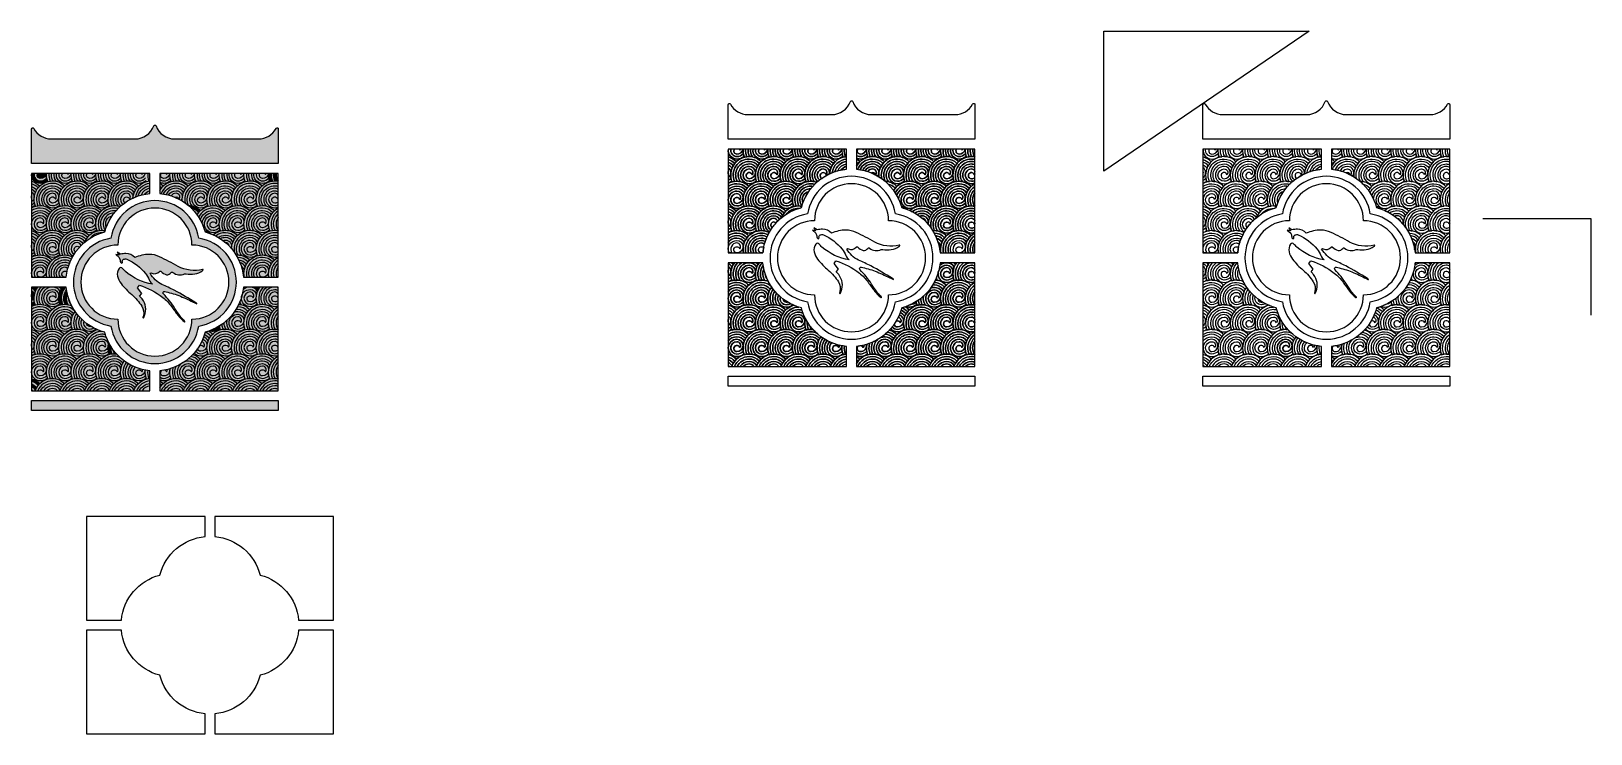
# Model space of a CAD drawing. Extents: x 46226 to 52544, y 29429 to 32275.
import ezdxf

# ---------------------------------------------------------------- set-up
doc = ezdxf.new("R2010")
doc.units = 0
doc.header["$LTSCALE"] = 1000
doc.header["$MEASUREMENT"] = 0
doc.layers.add('111', color=2, linetype='Continuous')

# ---------------------------------------------------------------- blocks, each defined once
blk = doc.blocks.new('dmgyxywl')
h = blk.add_hatch(color=42)
h.dxf.hatch_style = 1
edge = h.paths.add_edge_path()
edge.add_line((11.16785630240338, 0), (1.021737578848843, 0))
edge.add_arc((35.66275373022654, -5.000000000003638), 35, 171.7867892982619, 270.000000000006)
edge.add_arc((35.66275373023382, 4.999999999996362), 44.9999999999965, 269.9999999999907, 310.231549833652)
edge.add_arc((135.6627537302193, -5.000000000043656), 74.99999999997992, 190.1626203549432, 198.9492762169941, ccw=False)
edge.add_arc((35.66275373024109, 4.999999999992724), 34.99999999999623, 270, 318.40924023331496, ccw=False)
edge.add_arc((35.66275373023382, -5.000000000003638), 25, 168.4630409671591, 270, ccw=False)
edge = h.paths.add_edge_path()
edge.add_line((45.66275373023382, 0), (25.6627537302702, 0))
edge.add_arc((35.66275373022654, -7.499999999996362), 12.5000000000043, 143.1301023540493, 270)
edge.add_arc((35.66275373021926, 4.999999999992724), 24.99999999999898, 270.0000000000167, 348.4630409672036)
edge.add_line((60.15765115805698, 0), (49.80488935395988, 3.637978807091713e-12))
edge.add_arc((35.66275373021199, 4.999999999970896), 15.0000000000072, 323.1301023542727, 340.5287793656488, ccw=False)
edge.add_arc((35.66275373022654, -7.499999999996362), 12.5000000000043, 16.26020470825459, 36.86989764581067)
h = blk.add_hatch(color=42)
h.dxf.hatch_style = 1
edge = h.paths.add_edge_path()
edge.add_line((70.8553467461461, 0), (60.82960599475336, 0))
edge.add_arc((135.6627537302411, -5.000000000010914), 75.00000000000769, 176.1774462707178, 201.6246339271362)
edge.add_arc((85.66275373023382, -105.0000000000109), 75.00000000000679, 97.45561070894001, 105.2452637187024, ccw=False)
edge.add_arc((135.6627537302265, -5.000000000003638), 65.00000000000031, 175.5882742142268, 203.2267108443493, ccw=False)
edge = h.paths.add_edge_path()
edge.add_line((90.94139418024133, 0), (80.89049797971529, 0))
edge.add_arc((135.6627537302193, -4.999999999992724), 54.99999999998902, 174.7840914295523, 207.0449473588073)
edge.add_arc((85.66275373023382, -95.00000000001091), 65.00000000000489, 77.9378990770116, 89.10593422333181, ccw=False)
edge.add_arc((135.6627537302338, -5.000000000003638), 44.99999999999861, 173.6206297915521, 215.9760102486712, ccw=False)
edge = h.paths.add_edge_path()
edge.add_line((111.1678563024034, 0), (101.0217375788488, 0))
edge.add_arc((135.6627537302265, -5.000000000003638), 35, 171.7867892982619, 270.000000000006)
edge.add_arc((135.6627537302338, 4.999999999996362), 44.9999999999965, 269.9999999999907, 310.231549833652)
edge.add_arc((235.6627537302193, -5.000000000043656), 74.99999999997992, 190.1626203549432, 198.9492762169941, ccw=False)
edge.add_arc((135.6627537302411, 4.999999999992724), 34.99999999999623, 270, 318.40924023331496, ccw=False)
edge.add_arc((135.6627537302338, -5.000000000003638), 25, 168.4630409671591, 270, ccw=False)
edge = h.paths.add_edge_path()
edge.add_line((145.6627537302338, 0), (125.6627537300519, 0))
edge.add_arc((135.6627537302265, -7.499999999996362), 12.5000000000043, 143.1301023546496, 270)
edge.add_arc((135.6627537302193, 4.999999999992724), 24.99999999999898, 270.0000000000167, 348.4630409672036)
edge.add_line((160.157651158057, 0), (149.8048893539599, 3.637978807091713e-12))
edge.add_arc((135.662753730212, 4.999999999970896), 15.0000000000072, 323.1301023542727, 340.5287793656488, ccw=False)
edge.add_arc((135.6627537302265, -7.499999999996362), 12.5000000000043, 16.26020470825459, 36.86989764581067)
h = blk.add_hatch(color=42)
h.dxf.hatch_style = 1
edge = h.paths.add_edge_path()
edge.add_line((211.1678563024034, 0), (201.0217375788488, 0))
edge.add_arc((235.6627537302265, -5.000000000003638), 35, 171.7867892982619, 270.000000000006)
edge.add_arc((235.6627537302338, 4.999999999996362), 44.9999999999965, 269.9999999999907, 310.231549833652)
edge.add_arc((335.6627537302193, -5.000000000043656), 74.99999999997992, 190.1626203549432, 198.9492762169941, ccw=False)
edge.add_arc((235.6627537302411, 4.999999999992724), 34.99999999999623, 270, 318.40924023331496, ccw=False)
edge.add_arc((235.6627537302338, -5.000000000003638), 25, 168.4630409671591, 270, ccw=False)
edge = h.paths.add_edge_path()
edge.add_line((190.9413941802413, 0), (180.890497979708, 0))
edge.add_arc((235.6627537302193, -4.999999999992724), 54.99999999998902, 174.7840914295529, 207.0449473588073)
edge.add_arc((185.6627537302338, -95.00000000001091), 65.00000000000489, 77.9378990770116, 89.10593422333181, ccw=False)
edge.add_arc((235.6627537302338, -5.000000000003638), 44.99999999999861, 173.6206297915521, 215.9760102486712, ccw=False)
edge = h.paths.add_edge_path()
edge.add_line((170.8553467461461, 0), (160.8296059947534, 0))
edge.add_arc((235.6627537302411, -5.000000000010914), 75.00000000000769, 176.1774462707178, 201.6246339271362)
edge.add_arc((185.6627537302338, -105.0000000000109), 75.00000000000679, 97.45561070894001, 105.2452637187024, ccw=False)
edge.add_arc((235.6627537302265, -5.000000000003638), 65.00000000000031, 175.5882742142268, 203.2267108443493, ccw=False)
edge = h.paths.add_edge_path()
edge.add_line((245.6627537302338, 0), (225.6627537302047, 0))
edge.add_arc((235.6627537302265, -7.499999999996362), 12.5000000000043, 143.1301023542294, 270)
edge.add_arc((235.6627537302193, 4.999999999992724), 24.99999999999898, 270.0000000000167, 348.4630409672036)
edge.add_line((260.157651158057, 0), (249.8048893539599, 3.637978807091713e-12))
edge.add_arc((235.662753730212, 4.999999999970896), 15.0000000000072, 323.1301023542727, 340.5287793656488, ccw=False)
edge.add_arc((235.6627537302265, -7.499999999996362), 12.5000000000043, 16.26020470825459, 36.86989764581067)
h = blk.add_hatch(color=42)
h.dxf.hatch_style = 1
edge = h.paths.add_edge_path()
edge.add_line((290.9413941802413, 0), (280.8904979797153, 0))
edge.add_arc((335.6627537302193, -4.999999999992724), 54.99999999998902, 174.7840914295523, 207.0449473588073)
edge.add_arc((285.6627537302338, -95.00000000001091), 65.00000000000489, 77.9378990770116, 89.10593422333181, ccw=False)
edge.add_arc((335.6627537302338, -5.000000000003638), 44.99999999999861, 173.6206297915521, 215.9760102486712, ccw=False)
edge = h.paths.add_edge_path()
edge.add_line((270.8553467461461, 0), (260.8296059947534, 0))
edge.add_arc((335.6627537302411, -5.000000000010914), 75.00000000000769, 176.1774462707178, 201.6246339271362)
edge.add_arc((285.6627537302338, -105.0000000000109), 75.00000000000679, 97.45561070894001, 105.2452637187024, ccw=False)
edge.add_arc((335.6627537302265, -5.000000000003638), 65.00000000000031, 175.5882742142268, 203.2267108443493, ccw=False)
edge = h.paths.add_edge_path()
edge.add_line((311.1678563024034, 0), (301.0217375788488, 0))
edge.add_arc((335.6627537302265, -5.000000000003638), 35, 171.7867892982619, 270.000000000006)
edge.add_arc((335.6627537302338, 4.999999999996362), 44.9999999999965, 269.9999999999907, 310.231549833652)
edge.add_arc((435.6627537302193, -5.000000000043656), 74.99999999997992, 190.1626203549432, 198.9492762169941, ccw=False)
edge.add_arc((335.6627537302411, 4.999999999992724), 34.99999999999623, 270, 318.40924023331496, ccw=False)
edge.add_arc((335.6627537302338, -5.000000000003638), 25, 168.4630409671591, 270, ccw=False)
edge = h.paths.add_edge_path()
edge.add_line((345.6627537302338, 0), (325.6627537302484, 0))
edge.add_arc((335.6627537302265, -7.499999999996362), 12.5000000000043, 143.1301023541093, 270)
edge.add_arc((335.6627537302193, 4.999999999992724), 24.99999999999898, 270.0000000000167, 348.4630409672036)
edge.add_line((360.157651158057, 0), (349.8048893539599, 3.637978807091713e-12))
edge.add_arc((335.662753730212, 4.999999999970896), 15.0000000000072, 323.1301023542727, 340.5287793656488, ccw=False)
edge.add_arc((335.6627537302265, -7.499999999996362), 12.5000000000043, 16.26020470825459, 36.86989764581067)
h = blk.add_hatch(color=42)
h.dxf.hatch_style = 1
edge = h.paths.add_edge_path()
edge.add_line((390.9413941802413, 0), (380.8904979797153, 0))
edge.add_arc((435.6627537302193, -4.999999999992724), 54.99999999998902, 174.7840914295523, 207.0449473588073)
edge.add_arc((385.6627537302338, -95.00000000001091), 65.00000000000489, 77.9378990770116, 89.10593422333181, ccw=False)
edge.add_arc((435.6627537302338, -5.000000000003638), 44.99999999999861, 173.6206297915521, 215.9760102486712, ccw=False)
edge = h.paths.add_edge_path()
edge.add_line((370.8553467461461, 0), (360.8296059947534, 0))
edge.add_arc((435.6627537302411, -5.000000000010914), 75.00000000000769, 176.1774462707178, 201.6246339271362)
edge.add_arc((385.6627537302338, -105.0000000000109), 75.00000000000679, 97.45561070894001, 105.2452637187024, ccw=False)
edge.add_arc((435.6627537302265, -5.000000000003638), 65.00000000000031, 175.5882742142268, 203.2267108443493, ccw=False)
edge = h.paths.add_edge_path()
edge.add_line((411.1678563024034, 0), (401.0217375788488, 0))
edge.add_arc((435.6627537302265, -5.000000000003638), 35, 171.7867892982619, 270.000000000006)
edge.add_arc((435.6627537302338, 4.999999999996362), 44.9999999999965, 269.9999999999907, 310.231549833652)
edge.add_arc((535.6627537302193, -5.000000000043656), 74.99999999997992, 190.1626203549432, 198.9492762169941, ccw=False)
edge.add_arc((435.6627537302411, 4.999999999992724), 34.99999999999623, 270, 318.40924023331496, ccw=False)
edge.add_arc((435.6627537302338, -5.000000000003638), 25, 168.4630409671591, 270, ccw=False)
edge = h.paths.add_edge_path()
edge.add_line((445.6627537302338, 0), (425.6627537301829, 0))
edge.add_arc((435.6627537302265, -7.499999999996362), 12.5000000000043, 143.1301023542894, 270)
edge.add_arc((435.6627537302193, 4.999999999992724), 24.99999999999898, 270.0000000000167, 348.4630409672036)
edge.add_line((460.157651158057, 0), (449.8048893539599, 3.637978807091713e-12))
edge.add_arc((435.662753730212, 4.999999999970896), 15.0000000000072, 323.1301023542727, 340.5287793656488, ccw=False)
edge.add_arc((435.6627537302265, -7.499999999996362), 12.5000000000043, 16.26020470825459, 36.86989764581067)
h = blk.add_hatch(color=42)
h.dxf.hatch_style = 1
edge = h.paths.add_edge_path()
edge.add_line((520, -24.48533154930192), (520, -36.29981063180094))
edge.add_arc((535.6627537302265, -5.000000000003638), 35, 243.4161362098932, 270.0000000000059)
edge.add_arc((535.6627537302338, 4.999999999996362), 44.9999999999965, 269.9999999999907, 310.231549833652)
edge.add_arc((635.6627537302193, -5.000000000043656), 74.99999999997992, 190.1626203549432, 198.9492762169941, ccw=False)
edge.add_arc((535.6627537302411, 4.999999999992724), 34.99999999999623, 270, 318.40924023331496, ccw=False)
edge.add_arc((535.6627537302338, -5.000000000003638), 25, 231.2068855710605, 270, ccw=False)
edge = h.paths.add_edge_path()
edge.add_line((545.6627537302338, 0), (525.6627537302338, 0))
edge.add_arc((535.6627537302265, -7.499999999996362), 12.5000000000043, 143.1301023541493, 270)
edge.add_arc((535.6627537302193, 4.999999999992724), 24.99999999999898, 270.0000000000167, 348.4630409672036)
edge.add_line((560.157651158057, 0), (549.8048893539599, 3.637978807091713e-12))
edge.add_arc((535.662753730212, 4.999999999970896), 15.0000000000072, 323.1301023542727, 340.5287793656488, ccw=False)
edge.add_arc((535.6627537302265, -7.499999999996362), 12.5000000000043, 16.26020470825459, 36.86989764581067)
edge = h.paths.add_edge_path()
edge.add_line((470.8553467461461, 0), (460.8296059947534, 0))
edge.add_arc((535.6627537302411, -5.000000000010914), 75.00000000000769, 176.1774462707178, 201.6246339271362)
edge.add_arc((485.6627537302338, -105.0000000000109), 75.00000000000679, 97.45561070894001, 105.2452637187024, ccw=False)
edge.add_arc((535.6627537302265, -5.000000000003638), 65.00000000000031, 175.5882742142268, 203.2267108443493, ccw=False)
h = blk.add_hatch(color=42)
h.dxf.hatch_style = 1
edge = h.paths.add_edge_path()
edge.add_line((570.8553467461461, 0), (560.8296059947534, 0))
edge.add_arc((635.6627537302411, -5.000000000010914), 75.00000000000769, 176.1774462707178, 201.6246339271362)
edge.add_arc((585.6627537302338, -105.0000000000109), 75.00000000000679, 97.45561070894001, 105.2452637187024, ccw=False)
edge.add_arc((635.6627537302265, -5.000000000003638), 65.00000000000031, 175.5882742142268, 203.2267108443493, ccw=False)
edge = h.paths.add_edge_path()
edge.add_line((590.9413941802413, 0), (580.8904979797153, 0))
edge.add_arc((635.6627537302193, -4.999999999992724), 54.99999999998902, 174.7840914295523, 207.0449473588073)
edge.add_arc((585.6627537302338, -95.00000000001091), 65.00000000000489, 77.9378990770116, 89.10593422333181, ccw=False)
edge.add_arc((635.6627537302338, -5.000000000003638), 44.99999999999861, 173.6206297915521, 215.9760102486712, ccw=False)
edge = h.paths.add_edge_path()
edge.add_line((611.1678563024034, 0), (601.0217375788488, 0))
edge.add_arc((635.6627537302265, -5.000000000003638), 35, 171.7867892982619, 270.000000000006)
edge.add_arc((635.6627537302338, 4.999999999996362), 44.9999999999965, 269.9999999999907, 310.231549833652)
edge.add_arc((735.6627537302193, -5.000000000043656), 74.99999999997992, 190.1626203549432, 198.9492762169941, ccw=False)
edge.add_arc((635.6627537302411, 4.999999999992724), 34.99999999999623, 270, 318.40924023331496, ccw=False)
edge.add_arc((635.6627537302338, -5.000000000003638), 25, 168.4630409671591, 270, ccw=False)
edge = h.paths.add_edge_path()
edge.add_line((645.6627537302338, 0), (625.6627537302411, 0))
edge.add_arc((635.6627537302265, -7.499999999996362), 12.5000000000043, 143.1301023541293, 270)
edge.add_arc((635.6627537302193, 4.999999999992724), 24.99999999999898, 270.0000000000167, 348.4630409672036)
edge.add_line((660.157651158057, 0), (649.8048893539599, 3.637978807091713e-12))
edge.add_arc((635.6627537302193, 4.999999999967258), 14.99999999999927, 323.1301023542672, 340.52877936565267, ccw=False)
edge.add_arc((635.6627537302265, -7.499999999996362), 12.5000000000043, 16.26020470825459, 36.86989764581067)
h = blk.add_hatch(color=42)
h.dxf.hatch_style = 1
edge = h.paths.add_edge_path()
edge.add_line((670.8553467461461, 0), (660.8296059947534, 0))
edge.add_arc((735.6627537302411, -5.000000000010914), 75.00000000000769, 176.1774462707178, 201.6246339271362)
edge.add_arc((685.6627537302338, -105.0000000000109), 75.00000000000679, 97.45561070894001, 105.2452637187024, ccw=False)
edge.add_arc((735.6627537302265, -5.000000000003638), 65.00000000000031, 175.5882742142268, 203.2267108443493, ccw=False)
edge = h.paths.add_edge_path()
edge.add_line((690.9413941802413, 0), (680.8904979797153, 0))
edge.add_arc((735.6627537302193, -4.999999999992724), 54.99999999998902, 174.7840914295523, 207.0449473588073)
edge.add_arc((685.6627537302338, -95.00000000001091), 65.00000000000489, 77.9378990770116, 89.10593422333181, ccw=False)
edge.add_arc((735.6627537302338, -5.000000000003638), 44.99999999999861, 173.6206297915521, 215.9760102486712, ccw=False)
edge = h.paths.add_edge_path()
edge.add_line((711.1678563024034, 0), (701.0217375788488, 0))
edge.add_arc((735.6627537302265, -5.000000000003638), 35, 171.7867892982619, 270.000000000006)
edge.add_arc((735.6627537302338, 4.999999999996362), 44.9999999999965, 269.9999999999907, 310.231549833652)
edge.add_arc((835.6627537302193, -5.000000000043656), 74.99999999997992, 190.1626203549432, 198.9492762169941, ccw=False)
edge.add_arc((735.6627537302411, 4.999999999992724), 34.99999999999623, 270, 318.40924023331496, ccw=False)
edge.add_arc((735.6627537302338, -5.000000000003638), 25, 168.4630409671591, 270, ccw=False)
edge = h.paths.add_edge_path()
edge.add_line((745.6627537302338, 0), (725.662753730292, 0))
edge.add_arc((735.6627537302265, -7.499999999996362), 12.5000000000043, 143.1301023539893, 270)
edge.add_arc((735.6627537302193, 4.999999999992724), 24.99999999999898, 270.0000000000167, 348.4630409672036)
edge.add_line((760.157651158057, 0), (749.8048893539599, 3.637978807091713e-12))
edge.add_arc((735.662753730212, 4.999999999970896), 15.0000000000072, 323.1301023542727, 340.5287793656488, ccw=False)
edge.add_arc((735.6627537302265, -7.499999999996362), 12.5000000000043, 16.26020470825459, 36.86989764581067)
h = blk.add_hatch(color=42)
h.dxf.hatch_style = 1
edge = h.paths.add_edge_path()
edge.add_line((790.9413941802413, 0), (780.8904979797153, 0))
edge.add_arc((835.6627537302193, -4.999999999992724), 54.99999999998902, 174.7840914295523, 207.0449473588073)
edge.add_arc((785.6627537302338, -95.00000000001091), 65.00000000000489, 77.9378990770116, 89.10593422333181, ccw=False)
edge.add_arc((835.6627537302338, -5.000000000003638), 44.99999999999861, 173.6206297915521, 215.9760102486712, ccw=False)
edge = h.paths.add_edge_path()
edge.add_line((770.8553467461461, 0), (760.8296059947534, 0))
edge.add_arc((835.6627537302411, -5.000000000010914), 75.00000000000769, 176.1774462707178, 201.6246339271362)
edge.add_arc((785.6627537302338, -105.0000000000109), 75.00000000000679, 97.45561070894001, 105.2452637187024, ccw=False)
edge.add_arc((835.6627537302265, -5.000000000003638), 65.00000000000031, 175.5882742142268, 203.2267108443493, ccw=False)
edge = h.paths.add_edge_path()
edge.add_line((811.1678563024034, 0), (801.0217375788488, 0))
edge.add_arc((835.6627537302265, -5.000000000003638), 35, 171.7867892982619, 270.000000000006)
edge.add_arc((835.6627537302338, 4.999999999996362), 44.9999999999965, 269.9999999999907, 310.231549833652)
edge.add_arc((935.6627537302193, -5.000000000043656), 74.99999999997992, 190.1626203549432, 198.9492762169941, ccw=False)
edge.add_arc((835.6627537302411, 4.999999999992724), 34.99999999999623, 270, 318.40924023331496, ccw=False)
edge.add_arc((835.6627537302338, -5.000000000003638), 25, 168.4630409671591, 270, ccw=False)
edge = h.paths.add_edge_path()
edge.add_line((845.6627537302338, 0), (825.662753730925, 0))
edge.add_arc((835.6627537302265, -7.499999999996362), 12.5000000000043, 143.1301023522483, 270)
edge.add_arc((835.6627537302193, 4.999999999992724), 24.99999999999898, 270.0000000000167, 348.4630409672036)
edge.add_line((860.157651158057, 0), (849.8048893539599, 3.637978807091713e-12))
edge.add_arc((835.662753730212, 4.999999999970896), 15.0000000000072, 323.1301023542727, 340.5287793656488, ccw=False)
edge.add_arc((835.6627537302265, -7.499999999996362), 12.5000000000043, 16.26020470825459, 36.86989764581067)
h = blk.add_hatch(color=42)
h.dxf.hatch_style = 1
edge = h.paths.add_edge_path()
edge.add_line((870.8553467461461, 0), (860.8296059947534, 0))
edge.add_arc((935.6627537302411, -5.000000000010914), 75.00000000000769, 176.1774462707178, 201.6246339271362)
edge.add_arc((885.6627537302338, -105.0000000000109), 75.00000000000679, 97.45561070894001, 105.2452637187024, ccw=False)
edge.add_arc((935.6627537302265, -5.000000000003638), 65.00000000000031, 175.5882742142268, 203.2267108443493, ccw=False)
edge = h.paths.add_edge_path()
edge.add_line((890.9413941802413, 0), (880.8904979797153, 0))
edge.add_arc((935.6627537302193, -4.999999999992724), 54.99999999998902, 174.7840914295523, 207.0449473588073)
edge.add_arc((885.6627537302338, -95.00000000001091), 65.00000000000489, 77.9378990770116, 89.10593422333181, ccw=False)
edge.add_arc((935.6627537302338, -5.000000000003638), 44.99999999999861, 173.6206297915521, 215.9760102486712, ccw=False)
edge = h.paths.add_edge_path()
edge.add_line((911.1678563024034, 0), (901.0217375788561, 0))
edge.add_arc((935.6627537302265, -5.000000000003638), 35, 171.7867892982602, 270.000000000006)
edge.add_arc((935.6627537302338, 4.999999999996362), 44.9999999999965, 269.9999999999907, 310.231549833652)
edge.add_arc((1035.662753730219, -5.000000000043656), 74.99999999997992, 190.1626203549432, 198.9492762169941, ccw=False)
edge.add_arc((935.6627537302411, 4.999999999992724), 34.99999999999623, 270, 318.40924023331496, ccw=False)
edge.add_arc((935.6627537302338, -5.000000000003638), 25, 168.4630409671591, 270, ccw=False)
edge = h.paths.add_edge_path()
edge.add_line((945.6627537302338, 0), (925.6627537302847, 0))
edge.add_arc((935.6627537302265, -7.499999999996362), 12.5000000000043, 143.1301023540092, 270)
edge.add_arc((935.6627537302193, 4.999999999992724), 24.99999999999898, 270.0000000000167, 348.4630409672036)
edge.add_line((960.157651158057, 0), (949.8048893539599, 3.637978807091713e-12))
edge.add_arc((935.662753730212, 4.999999999970896), 15.0000000000072, 323.1301023542727, 340.5287793656488, ccw=False)
edge.add_arc((935.6627537302265, -7.499999999996362), 12.5000000000043, 16.26020470825459, 36.86989764581067)
h = blk.add_hatch(color=42)
h.dxf.hatch_style = 1
edge = h.paths.add_edge_path()
edge.add_line((990.9413941802413, 0), (980.8904979797153, 0))
edge.add_arc((1035.662753730219, -4.999999999992724), 54.99999999998902, 174.7840914295523, 207.0449473588073)
edge.add_arc((985.6627537302338, -95.00000000001091), 65.00000000000489, 77.9378990770116, 89.10593422333181, ccw=False)
edge.add_arc((1035.662753730234, -5.000000000003638), 44.99999999999861, 173.6206297915521, 215.9760102486712, ccw=False)
edge = h.paths.add_edge_path()
edge.add_line((970.8553467461461, 0), (960.8296059947534, 0))
edge.add_arc((1035.662753730241, -5.000000000010914), 75.00000000000769, 176.1774462707178, 201.6246339271362)
edge.add_arc((985.6627537302338, -105.0000000000109), 75.00000000000679, 97.45561070894001, 105.2452637187024, ccw=False)
edge.add_arc((1035.662753730227, -5.000000000003638), 65.00000000000031, 175.5882742142268, 203.2267108443493, ccw=False)
h = blk.add_hatch(color=42)
h.dxf.hatch_style = 1
edge = h.paths.add_edge_path()
edge.add_line((0, -126.9287232660572), (0, -137.6549337052602))
edge.add_arc((-14.33724626976618, -95.00000000000364), 44.9999999999965, 288.5786107315441, 310.231549833652)
edge.add_arc((85.66275373021926, -105.0000000000437), 74.99999999997992, 190.1626203549432, 198.9492762169941, ccw=False)
edge.add_arc((-14.33724626975891, -95.00000000000728), 34.99999999999623, 294.1819463046232, 318.40924023331496, ccw=False)
edge = h.paths.add_edge_path()
edge.add_line((0, -99.40946361817987), (0, -115.4803166332968))
edge.add_arc((-14.33724626977346, -95.00000000000728), 24.99999999999926, 304.9939439770336, 415.0060560229712)
edge.add_line((0, -74.51968336671416), (-7.275957614183426e-12, -90.59053638181649))
edge.add_arc((-14.33724626977346, -95.00000000001091), 15.00000000000338, -17.09543913812081, 17.095439138221877, ccw=False)
edge = h.paths.add_edge_path()
edge.add_line((0, -52.34506629474345), (0, -63.07127673395007))
edge.add_arc((-14.33724626976618, -95.00000000000728), 35.00000000000311, 30.169573491679216, 65.81805369537079, ccw=False)
edge.add_arc((85.66275373026292, -105.0000000000146), 75.00000000002514, 149.6295375079852, 158.4161933700318, ccw=False)
edge.add_arc((-14.33724626976618, -95.00000000001091), 45.00000000000598, 38.34726389134529, 71.42138926846027)
edge = h.paths.add_edge_path()
edge.add_line((0, -31.60091980636207), (0, -41.90156904955074))
edge.add_arc((-14.33724626977346, -95.00000000000728), 55.00000000000279, 41.56798078502362, 74.88975112758959, ccw=False)
edge.add_arc((85.66275373021926, -105.0000000000437), 75.00000000001478, 134.0065524864345, 141.6907281251619, ccw=False)
edge.add_arc((-14.33724626977346, -95.00000000000728), 65.00000000000321, 42.53726890509537, 77.25730859235617)
h = blk.add_hatch(color=42)
h.dxf.hatch_style = 1
h.paths.add_polyline_path([(85.66275373009557, -30.00000000000364, 0.5296103715122856), (15.94139418023406, -132.6393202250074, -0.03400186756233257), (25.93090059186216, -130.6340734308214, -0.5385948708638986), (85.66275373021199, -40.00000000000364, -0.2145275598044311), (126.8120488795903, -58.50704850644979, -0.03354111080086578), (133.5572063761792, -51.05547354056398, 0.2101075844913805)])
h.paths.add_polyline_path([(85.6627537302993, -50.00000000000364, 0.5602845657230627), (36.6769980177487, -130.0079134930675, -0.04876835376769231), (49.24591741510085, -131.4350909360401, -0.6126568142648919), (85.66275373024109, -60.00000000000364, -0.2671563228269033), (115.921716911238, -77.41036819001965, -0.03835781439933054), (120.9546715903416, -67.08082139898397, 0.2292727617895306)], flags=17)
h.paths.add_polyline_path([(85.66275373023382, -70.00000000000364, 1), (85.66275373022654, -140.0000000000036, 0.1773689056997282), (114.7272715136933, -129.3548221653837, -0.03835781439934827), (111.8394341135936, -118.2331961664277, -0.2144235957345806), (85.66275373024109, -130.0000000000036, -1), (85.66275373022654, -80.00000000000364, -0.6180339887500126), (97.66275373023382, -104.0000000000073, 2.000000000000271), (85.66275373022654, -120.0000000000036, 1)])
h = blk.add_hatch(color=42)
h.dxf.hatch_style = 1
h.paths.add_polyline_path([(185.6627537300956, -30.00000000000364, 0.5296103715122856), (115.9413941802341, -132.6393202250074, -0.03400186756233257), (125.9309005918622, -130.6340734308214, -0.5385948708638986), (185.662753730212, -40.00000000000364, -0.2145275598044311), (226.8120488795903, -58.50704850644979, -0.03354111080086578), (233.5572063761792, -51.05547354056398, 0.2101075844913805)])
h.paths.add_polyline_path([(185.6627537302993, -50.00000000000364, 0.5602845657230627), (136.6769980177487, -130.0079134930675, -0.04876835376769231), (149.2459174151008, -131.4350909360401, -0.6126568142648919), (185.6627537302411, -60.00000000000364, -0.2671563228269033), (215.921716911238, -77.41036819001965, -0.03835781439933054), (220.9546715903416, -67.08082139898397, 0.2292727617895306)], flags=17)
h.paths.add_polyline_path([(185.6627537302338, -70.00000000000364, 1), (185.6627537302265, -140.0000000000036, 0.1773689056997282), (214.7272715136933, -129.3548221653837, -0.03835781439934827), (211.8394341135936, -118.2331961664277, -0.2144235957345806), (185.6627537302411, -130.0000000000036, -1), (185.6627537302265, -80.00000000000364, -0.6180339887500126), (197.6627537302338, -104.0000000000073, 2.000000000000271), (185.6627537302265, -120.0000000000036, 1)])
h = blk.add_hatch(color=42)
h.dxf.hatch_style = 1
h.paths.add_polyline_path([(285.6627537300956, -30.00000000000364, 0.5296103715122856), (215.9413941802341, -132.6393202250074, -0.03400186756233257), (225.9309005918622, -130.6340734308214, -0.5385948708638986), (285.662753730212, -40.00000000000364, -0.2145275598044311), (326.8120488795903, -58.50704850644979, -0.03354111080086578), (333.5572063761792, -51.05547354056398, 0.2101075844913805)])
h.paths.add_polyline_path([(285.6627537302993, -50.00000000000364, 0.5602845657230627), (236.6769980177487, -130.0079134930675, -0.04876835376769231), (249.2459174151008, -131.4350909360401, -0.6126568142648919), (285.6627537302411, -60.00000000000364, -0.2671563228269033), (315.921716911238, -77.41036819001965, -0.03835781439933054), (320.9546715903416, -67.08082139898397, 0.2292727617895306)], flags=17)
h.paths.add_polyline_path([(285.6627537302338, -70.00000000000364, 1), (285.6627537302265, -140.0000000000036, 0.1773689056997282), (314.7272715136933, -129.3548221653837, -0.03835781439934827), (311.8394341135936, -118.2331961664277, -0.2144235957345806), (285.6627537302411, -130.0000000000036, -1), (285.6627537302265, -80.00000000000364, -0.6180339887500126), (297.6627537302338, -104.0000000000073, 2.000000000000271), (285.6627537302265, -120.0000000000036, 1)])
h = blk.add_hatch(color=42)
h.dxf.hatch_style = 1
h.paths.add_polyline_path([(385.6627537300956, -30.00000000000364, 0.5296103715122856), (315.9413941802341, -132.6393202250074, -0.03400186756233257), (325.9309005918622, -130.6340734308214, -0.5385948708638986), (385.662753730212, -40.00000000000364, -0.2145275598044311), (426.8120488795903, -58.50704850644979, -0.03354111080086578), (433.5572063761792, -51.05547354056398, 0.2101075844913805)])
h.paths.add_polyline_path([(385.6627537302993, -50.00000000000364, 0.5602845657230627), (336.6769980177487, -130.0079134930675, -0.04876835376769231), (349.2459174151008, -131.4350909360401, -0.6126568142648919), (385.6627537302411, -60.00000000000364, -0.2671563228269033), (415.921716911238, -77.41036819001965, -0.03835781439933054), (420.9546715903416, -67.08082139898397, 0.2292727617895306)], flags=17)
edge = h.paths.add_edge_path()
edge.add_arc((499.9999999997526, -290.0000000010004), 210.0000000000019, 115.3425154956959, 125.1103649349503)
edge.add_arc((385.6627537302193, -107.5), 12.50000000000339, 16.26020470828672, 238.96277540680398, ccw=False)
edge.add_arc((385.6627537302265, -95.00000000000364), 14.99999999999855, 323.130102354156, 449.9999999999721)
edge.add_arc((385.6627537311288, -104.9999999973807), 24.99999999737583, 90.00000000205108, 232.3011487155675)
edge.add_arc((500.0000000079453, -289.9999999947686), 210.0000000000493, 128.1164677067994, 130.894253590319)
edge.add_arc((385.6627537302265, -105.0000000000036), 35.00000000000031, 90, 228.6076617022964, ccw=False)
edge.add_arc((385.6627537302265, -95.00000000000364), 25, -12.026989901921922, 90, ccw=False)
h = blk.add_hatch(color=42)
h.dxf.hatch_style = 1
edge = h.paths.add_edge_path()
edge.add_line((520, -65.91471989804268), (520, -68.75910083122653))
edge.add_arc((585.6627537302629, -105.0000000000146), 75.00000000002514, 149.6295375079852, 151.1046069359036, ccw=False)
edge.add_arc((485.6627537302338, -95.00000000001091), 45.00000000000598, 38.34726389134529, 40.26618536622761)
edge = h.paths.add_edge_path()
edge.add_line((520, -39.80984219438687), (520, -52.03543880581128))
edge.add_arc((485.6627537302265, -95.00000000000728), 55.00000000000279, 41.56798078502362, 51.368177072690514, ccw=False)
edge.add_arc((585.6627537302193, -105.0000000000437), 75.00000000001478, 134.0065524864345, 141.6907281251619, ccw=False)
edge.add_arc((485.6627537302265, -95.00000000000728), 65.00000000000321, 42.53726890509537, 58.11167526656568)
edge = h.paths.add_edge_path()
edge.add_arc((500.0000000033469, -290.0000000004547), 210.000000000002, 95.95165489263213, 101.7067871265168)
edge.add_arc((485.6627537302265, -105.0000000000036), 34.99999999999803, 99.31098158897152, 143.8799969252642, ccw=False)
edge.add_line((479.9999999999927, -70.46113464239897), (480, -80.64977987387829))
edge.add_arc((485.6627537302265, -105.0000000000036), 24.99999999999995, 103.0916962690917, 107.3075086406128)
edge = h.paths.add_edge_path()
edge.add_arc((500.0000000045547, -289.999999999578), 210.000000000002, 105.41444384609, 108.7693345910207)
edge.add_arc((485.6627537302193, -104.9999999999927), 54.99999999999028, 95.9095976573887, 165.4336678768395, ccw=False)
edge.add_line((480, -50.29229286297414), (480, -60.3577193661622))
edge.add_arc((485.6627537302338, -105.0000000000036), 44.99999999999797, 97.22920791291165, 157.1892698107822)
edge = h.paths.add_edge_path()
edge.add_arc((500.0000000133587, -289.9999999954744), 210.000000000002, 111.9814215469606, 115.1239752459834)
edge.add_arc((485.6627537302411, -105.0000000000109), 75.0000000000074, 94.330146041548, 176.0762560798027, ccw=False)
edge.add_line((480, -30.21408407868512), (480, -40.247137359107))
edge.add_arc((485.6627537302265, -105.0000000000036), 64.9999999999989, 94.9979033307138, 171.387242273599)
h = blk.add_hatch(color=42)
h.dxf.hatch_style = 1
edge = h.paths.add_edge_path()
edge.add_arc((500.000000008702, -290.0000000057698), 210.0000000000016, 59.55598343426342, 67.43436355439226)
edge.add_arc((585.6627537302193, -107.5), 12.50000000000339, 16.26020470828672, 113.9639789967593, ccw=False)
edge.add_arc((585.6627537302265, -95.00000000000364), 14.99999999999855, 323.130102354156, 449.9999999999721)
edge.add_arc((585.66275372362, -105.0000000034051), 25.00000000340372, 89.99999998484219, 144.3434817684054)
edge.add_arc((499.9999999932406, -289.9999999984757), 209.9999999999798, 71.86912602943794, 74.70694838524285)
edge.add_arc((585.6627537302338, -104.9999999999964), 34.99999999999508, 90.00000000001188, 149.8793717876208, ccw=False)
edge.add_arc((585.6627537302265, -95.00000000000364), 25, -33.92815007306149, 90, ccw=False)
edge = h.paths.add_edge_path()
edge.add_arc((499.999999993197, -289.9999999992251), 210.0000000000016, 77.5226184945448, 80.33331658209609)
edge.add_arc((585.6627537302193, -104.9999999999927), 54.99999999998902, 89.99999999991661, 156.4010558323219, ccw=False)
edge.add_arc((585.6627537302338, -95.00000000001091), 45.00000000000598, 38.34726389134528, 89.99999999991661, ccw=False)
edge.add_arc((685.6627537302629, -105.0000000000146), 75.00000000002514, 149.6295375079852, 158.4161933700318)
edge.add_arc((585.6627537302338, -95.00000000000728), 35.00000000000311, 30.16957349167917, 89.99999999998808)
edge.add_arc((585.6627537302338, -105.0000000000036), 44.99999999999861, 89.99999999999073, 153.5552066962485)
edge = h.paths.add_edge_path()
edge.add_line((520, -68.75910083121562), (520, -80.95455039709486))
edge.add_arc((500.0000000002692, -290.0000000007931), 210.0000000000017, 83.14655482425991, 84.53497620016799, ccw=False)
edge.add_arc((585.6627537302265, -105.0000000000036), 65.00000000000031, 90.00000000001279, 158.8057906727662, ccw=False)
edge.add_arc((585.6627537302265, -95.00000000000728), 55.00000000000279, 41.56798078502362, 90.00000000001518, ccw=False)
edge.add_arc((685.6627537302193, -105.0000000000437), 75.00000000001478, 134.0065524864345, 141.6907281251619, ccw=False)
edge.add_arc((585.6627537302265, -95.00000000000728), 65.00000000000321, 42.53726890509537, 90.00000000011543)
edge.add_arc((585.6627537302411, -105.0000000000109), 75.00000000000769, 90.00000000011117, 151.1046069358906)
h = blk.add_hatch(color=42)
h.dxf.hatch_style = 1
h.paths.add_polyline_path([(685.6627537302993, -50.00000000000364, 0.5602845657230627), (636.6769980177487, -130.0079134930675, -0.04876835376769231), (649.2459174151008, -131.4350909360401, -0.6126568142648919), (685.6627537302411, -60.00000000000364, -0.2671563228269033), (715.921716911238, -77.41036819001965, -0.03835781439933054), (720.9546715903416, -67.08082139898397, 0.2292727617895306)], flags=17)
h.paths.add_polyline_path([(685.6627537302338, -70.00000000000364, 1), (685.6627537302265, -140.0000000000036, 0.1773689056997282), (714.7272715136933, -129.3548221653837, -0.03835781439934827), (711.8394341135936, -118.2331961664277, -0.2144235957345806), (685.6627537302411, -130.0000000000036, -1), (685.6627537302265, -80.00000000000364, -0.6180339887500126), (697.6627537302338, -104.0000000000073, 2.000000000000271), (685.6627537302265, -120.0000000000036, 1)])
edge = h.paths.add_edge_path()
edge.add_arc((500.0000000073123, -290.0000000058681), 210.0000000000017, 54.40083085174096, 58.10272278255775)
edge.add_arc((685.6627537302411, -105.0000000000109), 75.00000000000769, 90.00000000011107, 185.1334411917448, ccw=False)
edge.add_arc((685.6627537302265, -95.00000000000728), 65.00000000000321, 42.53726890509529, 90.00000000011539, ccw=False)
edge.add_arc((785.6627537302193, -105.0000000000437), 75.00000000001478, 134.0065524864345, 141.6907281251619)
edge.add_arc((685.6627537302265, -95.00000000000728), 55.00000000000279, 41.56798078502355, 90.00000000001515)
edge.add_arc((685.6627537302265, -105.0000000000036), 65.00000000000031, 90.00000000001283, 192.6612070448869)
h = blk.add_hatch(color=42)
h.dxf.hatch_style = 1
h.paths.add_polyline_path([(785.6627537300956, -30.00000000000364, 0.5296103715122856), (715.941394180234, -132.6393202250074, -0.03400186756233257), (725.9309005918622, -130.6340734308214, -0.5385948708638986), (785.662753730212, -40.00000000000364, -0.2145275598044311), (826.8120488795903, -58.50704850644979, -0.03354111080086578), (833.5572063761792, -51.05547354056398, 0.2101075844913805)])
h.paths.add_polyline_path([(785.6627537302993, -50.00000000000364, 0.5602845657230627), (736.6769980177487, -130.0079134930675, -0.04876835376769231), (749.2459174151008, -131.4350909360401, -0.6126568142648919), (785.6627537302411, -60.00000000000364, -0.2671563228269033), (815.921716911238, -77.41036819001965, -0.03835781439933054), (820.9546715903416, -67.08082139898397, 0.2292727617895306)], flags=17)
h.paths.add_polyline_path([(785.6627537302338, -70.00000000000364, 1), (785.6627537302265, -140.0000000000036, 0.1773689056997282), (814.7272715136933, -129.3548221653837, -0.03835781439934827), (811.8394341135936, -118.2331961664277, -0.2144235957345806), (785.6627537302411, -130.0000000000036, -1), (785.6627537302265, -80.00000000000364, -0.6180339887500126), (797.6627537302338, -104.0000000000073, 2.000000000000271), (785.6627537302265, -120.0000000000036, 1)])
h = blk.add_hatch(color=42)
h.dxf.hatch_style = 1
h.paths.add_polyline_path([(885.6627537300956, -30.00000000000364, 0.5296103715122856), (815.941394180234, -132.6393202250074, -0.03400186756233257), (825.9309005918622, -130.6340734308214, -0.5385948708638986), (885.662753730212, -40.00000000000364, -0.2145275598044311), (926.8120488795903, -58.50704850644979, -0.03354111080086578), (933.5572063761792, -51.05547354056398, 0.2101075844913805)])
h.paths.add_polyline_path([(885.6627537302993, -50.00000000000364, 0.5602845657230627), (836.6769980177487, -130.0079134930675, -0.04876835376769231), (849.2459174151008, -131.4350909360401, -0.6126568142648919), (885.6627537302411, -60.00000000000364, -0.2671563228269033), (915.921716911238, -77.41036819001965, -0.03835781439933054), (920.9546715903416, -67.08082139898397, 0.2292727617895306)], flags=17)
h.paths.add_polyline_path([(885.6627537302338, -70.00000000000364, 1), (885.6627537302265, -140.0000000000036, 0.1773689056997282), (914.7272715136933, -129.3548221653837, -0.03835781439934827), (911.8394341135936, -118.2331961664277, -0.2144235957345806), (885.6627537302411, -130.0000000000036, -1), (885.6627537302265, -80.00000000000364, -0.6180339887500126), (897.6627537302338, -104.0000000000073, 2.000000000000271), (885.6627537302265, -120.0000000000036, 1)])
h = blk.add_hatch(color=42)
h.dxf.hatch_style = 1
edge = h.paths.add_edge_path()
edge.add_line((1000, -41.90156904955438), (1000, -31.60091980635843))
edge.add_arc((985.6627537302265, -95.00000000000728), 65.00000000000321, 77.25730859235688, 90.00000000011543)
edge.add_arc((985.6627537302411, -105.0000000000109), 75.00000000000769, 90.00000000011117, 201.6246339271363)
edge.add_arc((935.6627537302338, -205.0000000000109), 75.00000000000679, 97.45561070894001, 105.2452637187024, ccw=False)
edge.add_arc((985.6627537302265, -105.0000000000036), 65.00000000000031, 90.00000000001279, 203.2267108443493, ccw=False)
edge.add_arc((985.6627537302265, -95.00000000000728), 55.00000000000279, 74.88975112758868, 90.00000000001518, ccw=False)
edge = h.paths.add_edge_path()
edge.add_line((1000, -63.07127673395371), (1000, -52.34506629474708))
edge.add_arc((985.6627537302338, -95.00000000001091), 45.00000000000598, 71.4213892684588, 89.99999999991662)
edge.add_arc((985.6627537302193, -104.9999999999927), 54.99999999998902, 89.99999999991662, 207.0449473588073)
edge.add_arc((935.6627537302338, -195.0000000000109), 65.00000000000489, 77.9378990770116, 89.10593422333181, ccw=False)
edge.add_arc((985.6627537302338, -105.0000000000036), 44.99999999999861, 89.99999999999068, 215.9760102486712, ccw=False)
edge.add_arc((985.6627537302338, -95.00000000000728), 35.00000000000311, 65.81805369536829, 89.99999999998812, ccw=False)
edge = h.paths.add_edge_path()
edge.add_line((1000, -90.5905363818274), (1000, -74.51968336671416))
edge.add_arc((985.6627537302265, -95.00000000000364), 25, 55.00605602297474, 89.99999999999166)
edge.add_arc((985.6627537302265, -105.0000000000036), 34.99999999999818, 89.99999999999405, 270.000000000006)
edge.add_arc((985.6627537302338, -95.00000000000364), 44.99999999999679, 269.9999999999907, 288.5786107315442)
edge.add_line((1000, -137.6549337052602), (1000, -126.9287232660572))
edge.add_arc((985.6627537302338, -94.99999999998909), 35.00000000001661, 270, 294.1819463046219, ccw=False)
edge.add_arc((985.6627537302265, -105.0000000000036), 25.00000000000182, 89.99999999999159, 270.00000000000836, ccw=False)
edge.add_arc((985.6627537302265, -95.00000000000728), 15.00000000000582, 17.0954391381606, 90, ccw=False)
edge = h.paths.add_edge_path()
edge.add_line((1000, -115.4803166332931), (1000, -99.40946361818715))
edge.add_arc((985.6627537302265, -95.00000000000728), 15.00000000000582, 323.13010235417266, 342.90456086183946, ccw=False)
edge.add_arc((985.6627537302265, -107.4999999999964), 12.5000000000043, 16.26020470825459, 270)
edge.add_arc((985.6627537302265, -95.00000000000364), 25, 270.0000000000084, 304.993943977042)
h = blk.add_hatch(color=42)
h.dxf.hatch_style = 1
h.paths.add_polyline_path([(35.66275373023382, -170.0000000000036, 1), (35.66275373022654, -240.0000000000036, 0.1773689056997282), (64.72727151369327, -229.3548221653837, -0.03835781439934827), (61.8394341135936, -218.2331961664277, -0.2144235957345806), (35.66275373024109, -230.0000000000036, -1), (35.66275373022654, -180.0000000000036, -0.6180339887500126), (47.66275373023382, -204.0000000000073, 2.000000000000271), (35.66275373022654, -220.0000000000036, 1)])
edge = h.paths.add_edge_path()
edge.add_line((0, -139.0214580611537), (0, -150.6569415989834))
edge.add_arc((35.66275373022654, -205.0000000000036), 65.00000000000031, 90.00000000001279, 123.27497763866, ccw=False)
edge.add_arc((35.66275373022654, -195.0000000000073), 55.00000000000279, 41.56798078502362, 90.00000000001518, ccw=False)
edge.add_arc((135.6627537302193, -205.0000000000437), 75.00000000001478, 134.0065524864345, 141.6907281251619, ccw=False)
edge.add_arc((35.66275373022654, -195.0000000000073), 65.00000000000321, 42.53726890509537, 90.00000000011543)
edge.add_arc((35.66275373024109, -205.0000000000109), 75.00000000000769, 90.00000000011117, 118.3921303085559)
edge = h.paths.add_edge_path()
edge.add_line((0, -163.129150995268), (0, -177.5560936385446))
edge.add_arc((35.66275373023382, -205.0000000000036), 44.99999999999861, 89.99999999999068, 142.4202877184923, ccw=False)
edge.add_arc((35.66275373023382, -195.0000000000073), 35.00000000000311, 30.169573491679216, 89.99999999998812, ccw=False)
edge.add_arc((135.6627537302629, -205.0000000000146), 75.00000000002514, 149.6295375079852, 158.4161933700318, ccw=False)
edge.add_arc((35.66275373023382, -195.0000000000109), 45.00000000000598, 38.34726389134529, 89.99999999991662)
edge.add_arc((35.66275373021926, -204.9999999999927), 54.99999999998902, 89.99999999991662, 130.4221084661367)
h = blk.add_hatch(color=42)
h.dxf.hatch_style = 1
h.paths.add_polyline_path([(135.6627537300956, -130.0000000000036, 0.5296103715122856), (65.94139418023406, -232.6393202250074, -0.03400186756233257), (75.93090059186216, -230.6340734308214, -0.5385948708638986), (135.662753730212, -140.0000000000036, -0.2145275598044311), (176.8120488795903, -158.5070485064498, -0.03354111080086578), (183.5572063761792, -151.055473540564, 0.2101075844913805)])
h.paths.add_polyline_path([(135.6627537302993, -150.0000000000036, 0.5602845657230627), (86.6769980177487, -230.0079134930675, -0.04876835376769231), (99.24591741510085, -231.4350909360401, -0.6126568142648919), (135.6627537302411, -160.0000000000036, -0.2671563228269033), (165.921716911238, -177.4103681900197, -0.03835781439933054), (170.9546715903416, -167.080821398984, 0.2292727617895306)], flags=17)
h.paths.add_polyline_path([(135.6627537302338, -170.0000000000036, 1), (135.6627537302265, -240.0000000000036, 0.1773689056997282), (164.7272715136933, -229.3548221653837, -0.03835781439934827), (161.8394341135936, -218.2331961664277, -0.2144235957345806), (135.6627537302411, -230.0000000000036, -1), (135.6627537302265, -180.0000000000036, -0.6180339887500126), (147.6627537302338, -204.0000000000073, 2.000000000000271), (135.6627537302265, -220.0000000000036, 1)])
h = blk.add_hatch(color=42)
h.dxf.hatch_style = 1
h.paths.add_polyline_path([(235.6627537300956, -130.0000000000036, 0.5296103715122856), (165.9413941802341, -232.6393202250074, -0.03400186756233257), (175.9309005918622, -230.6340734308214, -0.5385948708638986), (235.662753730212, -140.0000000000036, -0.2145275598044311), (276.8120488795903, -158.5070485064498, -0.03354111080086578), (283.5572063761792, -151.055473540564, 0.2101075844913805)])
h.paths.add_polyline_path([(235.6627537302993, -150.0000000000036, 0.5602845657230627), (186.6769980177487, -230.0079134930675, -0.04876835376769231), (199.2459174151008, -231.4350909360401, -0.6126568142648919), (235.6627537302411, -160.0000000000036, -0.2671563228269033), (265.921716911238, -177.4103681900197, -0.03835781439933054), (270.9546715903416, -167.080821398984, 0.2292727617895306)], flags=17)
h.paths.add_polyline_path([(235.6627537302338, -170.0000000000036, 1), (235.6627537302265, -240.0000000000036, 0.1773689056997282), (264.7272715136933, -229.3548221653837, -0.03835781439934827), (261.8394341135936, -218.2331961664277, -0.2144235957345806), (235.6627537302411, -230.0000000000036, -1), (235.6627537302265, -180.0000000000036, -0.6180339887500126), (247.6627537302338, -204.0000000000073, 2.000000000000271), (235.6627537302265, -220.0000000000036, 1)])
h = blk.add_hatch(color=42)
h.dxf.hatch_style = 1
edge = h.paths.add_edge_path()
edge.add_arc((500.0000000042346, -289.9999999971333), 210.0000000000019, 132.1655748672314, 135.2454218620357)
edge.add_arc((335.6627537302265, -195.0000000000073), 55.00000000000279, 73.94572357240472, 90.00000000001515)
edge.add_arc((335.6627537302265, -205.0000000000036), 65.00000000000031, 90.00000000001283, 203.2267108443493)
edge.add_arc((285.6627537302338, -305.0000000000109), 75.00000000000679, 97.45561070893994, 105.2452637187024)
edge.add_arc((335.6627537302411, -205.0000000000109), 75.00000000000769, 90.00000000011107, 201.6246339271363, ccw=False)
edge.add_arc((335.6627537302265, -195.0000000000073), 65.00000000000321, 68.92869497341758, 90.00000000011539, ccw=False)
edge = h.paths.add_edge_path()
edge.add_arc((499.999999998865, -290.000000003427), 210.0000000000019, 152.9278372272561, 159.7806959195699)
edge.add_arc((335.6627537303284, -205.0000000007931), 34.99999999921113, 104.51495489137051, 200.7864069550407, ccw=False)
edge.add_arc((499.9999999958745, -290.0000000069049), 209.9999999999074, 145.5206659238586, 152.3735246681335)
edge.add_arc((335.6627537302411, -205.0000000000036), 25.00000000000159, 150.321936368628, 154.9794259178915)
edge = h.paths.add_edge_path()
edge.add_arc((500.0000000004875, -289.9999999998472), 210.0000000000019, 163.5466378590952, 163.7559616222177)
edge.add_arc((285.6627537302338, -295.0000000000109), 65.00000000000594, 78.71423446328745, 89.1059342233318)
edge.add_arc((335.6627537302193, -204.9999999999927), 54.99999999998978, 89.99999999991661, 207.0449473588073, ccw=False)
edge.add_arc((335.6627537557142, -195.0000000020882), 45.00000000208715, 80.68504910195509, 90.00000003235931, ccw=False)
edge.add_arc((499.9999999967913, -290.0000000045657), 209.9999999999569, 138.4065292934659, 141.7547239840954)
edge.add_arc((335.6627537302338, -205.0000000000036), 44.99999999999777, 90.75126830533425, 214.5500935365282)
h = blk.add_hatch(color=42)
h.dxf.hatch_style = 1
edge = h.paths.add_edge_path()
edge.add_arc((500.000000020751, -290.0000000294167), 210.0000000000017, 35.64849285964051, 37.28611199447985)
edge.add_arc((635.6627537302338, -195.0000000000109), 45.00000000000598, 38.34726389134528, 45.71986724097951, ccw=False)
edge.add_arc((735.6627537302629, -205.0000000000146), 75.00000000002514, 149.6295375079852, 150.0967249232945)
edge = h.paths.add_edge_path()
edge.add_arc((500.0000000049113, -290.0000000054824), 210.0000000000017, 44.99506511750442, 49.63200249693401)
edge.add_arc((635.6627537302265, -195.0000000000073), 65.00000000000321, 42.53726890509529, 89.6887683022565, ccw=False)
edge.add_arc((735.6627537302193, -205.0000000000437), 75.00000000001478, 134.0065524864345, 141.6907281251619)
edge.add_arc((635.6627537302265, -195.0000000000073), 55.00000000000279, 41.56798078502358, 76.4968240853495)
h = blk.add_hatch(color=42)
h.dxf.hatch_style = 1
h.paths.add_polyline_path([(735.6627537302338, -170.0000000000036, 1), (735.6627537302265, -240.0000000000036, 0.1773689056997282), (764.7272715136933, -229.3548221653837, -0.03835781439934827), (761.8394341135936, -218.2331961664277, -0.2144235957345806), (735.6627537302411, -230.0000000000036, -1), (735.6627537302265, -180.0000000000036, -0.6180339887500126), (747.6627537302338, -204.0000000000073, 2.000000000000271), (735.6627537302265, -220.0000000000036, 1)])
edge = h.paths.add_edge_path()
edge.add_arc((500.0000000049404, -290.0000000110595), 210.0000000000017, 24.7228452874055, 29.13300855860568)
edge.add_arc((735.6627537302193, -204.9999999999927), 54.99999999998902, 89.99999999991661, 161.7367104724623, ccw=False)
edge.add_arc((735.6627537302338, -195.0000000000109), 45.00000000000598, 38.34726389134528, 89.99999999991661, ccw=False)
edge.add_arc((835.6627537302629, -205.0000000000146), 75.00000000002514, 149.6295375079852, 158.4161933700318)
edge.add_arc((735.6627537302338, -195.0000000000073), 35.00000000000311, 30.16957349167917, 89.99999999998808)
edge.add_arc((735.6627537302338, -205.0000000000036), 44.99999999999861, 89.99999999999073, 176.3967128065285)
edge = h.paths.add_edge_path()
edge.add_arc((499.9999999978681, -289.9999999971042), 210.0000000000017, 32.55491836429134, 35.64849284790681)
edge.add_arc((735.6627537302411, -205.0000000000109), 75.00000000000769, 90.00000000011107, 150.0967249242016, ccw=False)
edge.add_arc((735.6627537302265, -195.0000000000073), 65.00000000000321, 42.53726890509529, 90.00000000011539, ccw=False)
edge.add_arc((835.6627537302193, -205.0000000000437), 75.00000000001478, 134.0065524864345, 141.6907281251619)
edge.add_arc((735.6627537302265, -195.0000000000073), 55.00000000000279, 41.56798078502355, 90.00000000001515)
edge.add_arc((735.6627537302265, -205.0000000000036), 65.00000000000031, 90.00000000001283, 154.4810446940564)
h = blk.add_hatch(color=42)
h.dxf.hatch_style = 1
h.paths.add_polyline_path([(835.6627537300956, -130.0000000000036, 0.5296103715122856), (765.941394180234, -232.6393202250074, -0.03400186756233257), (775.9309005918622, -230.6340734308214, -0.5385948708638986), (835.662753730212, -140.0000000000036, -0.2145275598044311), (876.8120488795903, -158.5070485064498, -0.03354111080086578), (883.5572063761792, -151.055473540564, 0.2101075844913805)])
h.paths.add_polyline_path([(835.6627537302993, -150.0000000000036, 0.5602845657230627), (786.6769980177487, -230.0079134930675, -0.04876835376769231), (799.2459174151008, -231.4350909360401, -0.6126568142648919), (835.6627537302411, -160.0000000000036, -0.2671563228269033), (865.921716911238, -177.4103681900197, -0.03835781439933054), (870.9546715903416, -167.080821398984, 0.2292727617895306)], flags=17)
h.paths.add_polyline_path([(835.6627537302338, -170.0000000000036, 1), (835.6627537302265, -240.0000000000036, 0.1773689056997282), (864.7272715136933, -229.3548221653837, -0.03835781439934827), (861.8394341135936, -218.2331961664277, -0.2144235957345806), (835.6627537302411, -230.0000000000036, -1), (835.6627537302265, -180.0000000000036, -0.6180339887500126), (847.6627537302338, -204.0000000000073, 2.000000000000271), (835.6627537302265, -220.0000000000036, 1)])
h = blk.add_hatch(color=42)
h.dxf.hatch_style = 1
h.paths.add_polyline_path([(935.6627537300956, -130.0000000000036, 0.5296103715122856), (865.941394180234, -232.6393202250074, -0.03400186756233257), (875.9309005918622, -230.6340734308214, -0.5385948708638986), (935.662753730212, -140.0000000000036, -0.2145275598044311), (976.8120488795903, -158.5070485064498, -0.03354111080086578), (983.5572063761792, -151.055473540564, 0.2101075844913805)])
h.paths.add_polyline_path([(935.6627537302993, -150.0000000000036, 0.5602845657230627), (886.6769980177487, -230.0079134930675, -0.04876835376769231), (899.2459174151008, -231.4350909360401, -0.6126568142648919), (935.6627537302411, -160.0000000000036, -0.2671563228269033), (965.921716911238, -177.4103681900197, -0.03835781439933054), (970.9546715903416, -167.080821398984, 0.2292727617895306)], flags=17)
h.paths.add_polyline_path([(935.6627537302338, -170.0000000000036, 1), (935.6627537302265, -240.0000000000036, 0.1773689056997282), (964.7272715136933, -229.3548221653837, -0.03835781439934827), (961.8394341135936, -218.2331961664277, -0.2144235957345806), (935.6627537302411, -230.0000000000036, -1), (935.6627537302265, -180.0000000000036, -0.6180339887500126), (947.6627537302338, -204.0000000000073, 2.000000000000271), (935.6627537302265, -220.0000000000036, 1)])
h = blk.add_hatch(color=42)
h.dxf.hatch_style = 1
edge = h.paths.add_edge_path()
edge.add_line((1000, -150.6569415989798), (1000, -139.0214580611537))
edge.add_arc((1035.662753730241, -205.0000000000109), 75.00000000000769, 118.3921303085559, 201.6246339271363)
edge.add_arc((985.6627537302338, -305.0000000000109), 75.00000000000679, 97.45561070894001, 105.2452637187024, ccw=False)
edge.add_arc((1035.662753730227, -205.0000000000036), 65.00000000000031, 123.27497763865821, 203.2267108443493, ccw=False)
edge = h.paths.add_edge_path()
edge.add_line((1000, -177.5560936385446), (1000, -163.1291509952607))
edge.add_arc((1035.662753730219, -204.9999999999927), 54.99999999998902, 130.4221084661318, 207.0449473588073)
edge.add_arc((985.6627537302338, -295.0000000000109), 65.00000000000489, 77.9378990770116, 89.10593422333181, ccw=False)
edge.add_arc((1035.662753730234, -205.0000000000036), 44.99999999999861, 142.4202877184923, 215.9760102486712, ccw=False)
h = blk.add_hatch(color=42)
h.dxf.hatch_style = 1
edge = h.paths.add_edge_path()
edge.add_line((0, -326.9287232660572), (0, -337.6549337052602))
edge.add_arc((-14.33724626976618, -295.0000000000036), 44.9999999999965, 288.5786107315441, 310.231549833652)
edge.add_arc((85.66275373021926, -305.0000000000437), 74.99999999997992, 190.1626203549432, 198.9492762169941, ccw=False)
edge.add_arc((-14.33724626975891, -295.0000000000073), 34.99999999999623, 294.1819463046232, 318.40924023331496, ccw=False)
edge = h.paths.add_edge_path()
edge.add_line((0, -299.4094636181871), (0, -315.4803166332968))
edge.add_arc((-14.33724626977346, -295.0000000000073), 24.99999999999926, 304.9939439770336, 415.0060560229712)
edge.add_line((0, -274.5196833667142), (-1.455191522836685e-11, -290.5905363817947))
edge.add_arc((-14.33724626977346, -295.0000000000109), 15.00000000000522, -17.0954391381473, 17.095439138309814, ccw=False)
edge = h.paths.add_edge_path()
edge.add_line((0, -252.3450662947434), (0, -263.0712767339501))
edge.add_arc((-14.33724626976618, -295.0000000000073), 35.00000000000311, 30.169573491679216, 65.81805369537079, ccw=False)
edge.add_arc((85.66275373026292, -305.0000000000146), 75.00000000002514, 149.6295375079852, 158.4161933700318, ccw=False)
edge.add_arc((-14.33724626976618, -295.0000000000109), 45.00000000000598, 38.34726389134529, 71.42138926846027)
edge = h.paths.add_edge_path()
edge.add_line((0, -231.6009198063621), (0, -241.9015690495544))
edge.add_arc((-14.33724626977346, -295.0000000000073), 55.00000000000279, 41.56798078502362, 74.88975112758868, ccw=False)
edge.add_arc((85.66275373021926, -305.0000000000437), 75.00000000001478, 134.0065524864345, 141.6907281251619, ccw=False)
edge.add_arc((-14.33724626977346, -295.0000000000073), 65.00000000000321, 42.53726890509537, 77.25730859235617)
h = blk.add_hatch(color=42)
h.dxf.hatch_style = 1
h.paths.add_polyline_path([(85.66275373009557, -230.0000000000036, 0.5296103715122856), (15.94139418023406, -332.6393202250074, -0.03400186756233257), (25.93090059186216, -330.6340734308214, -0.5385948708638986), (85.66275373021199, -240.0000000000036, -0.2145275598044311), (126.8120488795903, -258.5070485064498, -0.03354111080086578), (133.5572063761792, -251.055473540564, 0.2101075844913805)])
h.paths.add_polyline_path([(85.6627537302993, -250.0000000000036, 0.5602845657230627), (36.6769980177487, -330.0079134930675, -0.04876835376769231), (49.24591741510085, -331.4350909360401, -0.6126568142648919), (85.66275373024109, -260.0000000000036, -0.2671563228269033), (115.921716911238, -277.4103681900197, -0.03835781439933054), (120.9546715903416, -267.080821398984, 0.2292727617895306)], flags=17)
h.paths.add_polyline_path([(85.66275373023382, -270.0000000000036, 1), (85.66275373022654, -340.0000000000036, 0.1773689056997282), (114.7272715136933, -329.3548221653837, -0.03835781439934827), (111.8394341135936, -318.2331961664277, -0.2144235957345806), (85.66275373024109, -330.0000000000036, -1), (85.66275373022654, -280.0000000000036, -0.6180339887500126), (97.66275373023382, -304.0000000000073, 2.000000000000271), (85.66275373022654, -320.0000000000036, 1)])
h = blk.add_hatch(color=42)
h.dxf.hatch_style = 1
h.paths.add_polyline_path([(185.6627537300956, -230.0000000000036, 0.5296103715122856), (115.9413941802341, -332.6393202250074, -0.03400186756233257), (125.9309005918622, -330.6340734308214, -0.5385948708638986), (185.662753730212, -240.0000000000036, -0.2145275598044311), (226.8120488795903, -258.5070485064498, -0.03354111080086578), (233.5572063761792, -251.055473540564, 0.2101075844913805)])
h.paths.add_polyline_path([(185.6627537302993, -250.0000000000036, 0.5602845657230627), (136.6769980177487, -330.0079134930675, -0.04876835376769231), (149.2459174151008, -331.4350909360401, -0.6126568142648919), (185.6627537302411, -260.0000000000036, -0.2671563228269033), (215.921716911238, -277.4103681900197, -0.03835781439933054), (220.9546715903416, -267.080821398984, 0.2292727617895306)], flags=17)
edge = h.paths.add_edge_path()
edge.add_arc((350.0000000066866, -439.9999999939246), 209.9999999999991, 132.3615990870195, 135.4045151324955)
edge.add_arc((185.6627537302265, -295.0000000000036), 14.99999999999855, 9.363097041538984, 89.9999999999722)
edge.add_arc((185.6627537300592, -305.0000000006912), 25.00000000068839, 89.99999999959981, 240.1064604919917)
edge.add_arc((350.0000000089058, -439.9999999862448), 210.0000000000672, 147.3402889269197, 150.0695005494727)
edge.add_arc((185.6627537302265, -305.0000000000073), 35.0000000000004, 90, 239.7059642263861, ccw=False)
edge.add_arc((185.6627537302265, -295.0000000000036), 25, 24.005209358634374, 90, ccw=False)
edge = h.paths.add_edge_path()
edge.add_arc((349.9999999940483, -440.0000000065629), 209.9999999999991, 137.7329688988824, 144.5107304275183)
edge.add_arc((185.6627537302193, -307.5), 12.50000000000339, 44.38356367543372, 237.8601356426052, ccw=False)
h = blk.add_hatch(color=42)
h.dxf.hatch_style = 1
edge = h.paths.add_edge_path()
edge.add_arc((350.0000000083819, -439.9999999945321), 209.9999999999991, 123.208915829839, 129.8706860319724)
edge.add_arc((285.6627537302411, -305.0000000000109), 75.0000000000078, 90.00000000011107, 159.5749955633411, ccw=False)
edge.add_arc((285.6627537328095, -295.0000000002619), 65.00000000025905, 78.71423446552251, 90.00000000239231, ccw=False)
edge.add_arc((500.0000000025611, -289.9999999927386), 210.0000000000037, 163.7559616240988, 165.3364156193133)
edge.add_arc((349.9999999888314, -440.0000000029395), 210.0000000000002, 104.6635843793433, 107.753538907483)
edge.add_arc((285.6627537301829, -295.0000000000073), 55.00000000000319, 89.68394417365144, 89.99999999996967)
edge.add_arc((285.6627537302265, -305.0000000000036), 64.99999999999882, 90.00000000001285, 141.2301220099633)
h = blk.add_hatch(color=42)
h.dxf.hatch_style = 1
edge = h.paths.add_edge_path()
edge.add_arc((499.9999999970387, -289.9999999886786), 210.0000000000017, 14.66358437982724, 16.01975366831816)
edge.add_arc((685.6627537302265, -295.0000000000073), 65.00000000000321, 51.07876337176128, 75.5841721925255, ccw=False)
edge.add_arc((649.9999999922584, -439.9999999968823), 210.0000000000057, 68.63663293123159, 75.33641561521308)
h = blk.add_hatch(color=42)
h.dxf.hatch_style = 1
edge = h.paths.add_edge_path()
edge.add_arc((649.9999999872889, -439.9999999849242), 210.0000000000057, 40.66413907008983, 44.18027367954081)
edge.add_arc((785.6627537302265, -295.0000000000036), 15.00000000000036, 5.174460155137466, 89.99999999999999)
edge.add_arc((785.6627534336221, -305.0000000000036), 24.99999999999769, 89.18656670844422, 89.99999932023269, ccw=False)
edge.add_arc((649.9999999998254, -439.9999999995634), 209.9999999999344, 49.63134516735062, 53.33873694986817)
edge.add_arc((785.6627537302338, -304.9999999999818), 34.9999999999781, 90.00000000001188, 107.0724696613957, ccw=False)
edge.add_arc((785.6627537302265, -295.0000000000036), 25, -19.048012445364577, 90, ccw=False)
edge = h.paths.add_edge_path()
edge.add_arc((649.9999999890861, -439.999999992644), 210.0000000000057, 56.58941255721523, 59.69248366109854)
edge.add_arc((785.6627537302193, -304.9999999999927), 54.99999999998902, 89.99999999991661, 122.66899555374721, ccw=False)
edge.add_arc((785.6627537302338, -295.0000000000109), 45.00000000000598, 38.34726389134528, 89.99999999991661, ccw=False)
edge.add_arc((885.6627537302629, -305.0000000000146), 75.00000000002514, 149.6295375079852, 158.4161933700318)
edge.add_arc((785.6627537302338, -295.0000000000073), 35.00000000000311, 30.16957349167917, 89.99999999998808)
edge.add_arc((785.6627537302338, -305.0000000000036), 44.99999999999861, 89.99999999999076, 116.4296004477994)
edge = h.paths.add_edge_path()
edge.add_arc((650.000000016109, -440.0000000081818), 210.0000000000057, 62.73094604321633, 65.73922371921971)
edge.add_arc((785.6627537302411, -305.0000000000109), 75.00000000000769, 90.00000000011107, 131.1736827482431, ccw=False)
edge.add_arc((785.6627537302265, -295.0000000000073), 65.00000000000321, 42.53726890509529, 90.00000000011539, ccw=False)
edge.add_arc((885.6627537302193, -305.0000000000437), 75.00000000001478, 134.0065524864345, 141.6907281251619)
edge.add_arc((785.6627537302265, -295.0000000000073), 55.00000000000279, 41.56798078502355, 90.00000000001515)
edge.add_arc((785.6627537302265, -305.0000000000036), 65.00000000000031, 90.00000000001283, 127.3641927148318)
h = blk.add_hatch(color=42)
h.dxf.hatch_style = 1
h.paths.add_polyline_path([(885.6627537302993, -250.0000000000036, 0.5602845657230627), (836.6769980177487, -330.0079134930675, -0.04876835376769231), (849.2459174151008, -331.4350909360401, -0.6126568142648919), (885.6627537302411, -260.0000000000036, -0.2671563228269033), (915.921716911238, -277.4103681900197, -0.03835781439933054), (920.9546715903416, -267.080821398984, 0.2292727617895306)], flags=17)
h.paths.add_polyline_path([(885.6627537302338, -270.0000000000036, 1), (885.6627537302265, -340.0000000000036, 0.1773689056997282), (914.7272715136933, -329.3548221653837, -0.03835781439934827), (911.8394341135936, -318.2331961664277, -0.2144235957345806), (885.6627537302411, -330.0000000000036, -1), (885.6627537302265, -280.0000000000036, -0.6180339887500126), (897.6627537302338, -304.0000000000073, 2.000000000000271), (885.6627537302265, -320.0000000000036, 1)])
edge = h.paths.add_edge_path()
edge.add_arc((649.999999998814, -439.9999999979591), 210.0000000000057, 34.79148135230658, 40.08745424656429)
edge.add_arc((885.6627537302411, -305.0000000000109), 75.00000000000769, 90.00000000011107, 179.8236922476601, ccw=False)
edge.add_arc((885.6627537302265, -295.0000000000073), 65.00000000000321, 42.53726890509529, 90.00000000011539, ccw=False)
edge.add_arc((985.6627537302193, -305.0000000000437), 75.00000000001478, 134.0065524864345, 141.6907281251619)
edge.add_arc((885.6627537302265, -295.0000000000073), 55.00000000000279, 41.56798078502355, 90.00000000001515)
edge.add_arc((885.6627537302265, -305.0000000000036), 65.00000000000031, 90.00000000001283, 193.5016696068475)
h = blk.add_hatch(color=42)
h.dxf.hatch_style = 1
edge = h.paths.add_edge_path()
edge.add_line((1000, -241.9015690495544), (1000, -231.6009198063621))
edge.add_arc((985.6627537302265, -295.0000000000073), 65.00000000000321, 77.25730859235617, 90.00000000011543)
edge.add_arc((985.6627537302411, -305.0000000000109), 75.00000000000769, 90.00000000011117, 201.6246339271363)
edge.add_arc((935.6627537302338, -405.0000000000109), 75.00000000000679, 97.45561070894001, 105.2452637187024, ccw=False)
edge.add_arc((985.6627537302265, -305.0000000000036), 65.00000000000031, 90.00000000001279, 203.2267108443493, ccw=False)
edge.add_arc((985.6627537302265, -295.0000000000073), 55.00000000000279, 74.88975112758868, 90.00000000001518, ccw=False)
edge = h.paths.add_edge_path()
edge.add_line((1000, -263.0712767339537), (1000, -252.3450662947471))
edge.add_arc((985.6627537302338, -295.0000000000109), 45.00000000000598, 71.4213892684588, 89.99999999991662)
edge.add_arc((985.6627537302193, -304.9999999999927), 54.99999999998902, 89.99999999991662, 207.0449473588073)
edge.add_arc((935.6627537302338, -395.0000000000109), 65.00000000000489, 77.9378990770116, 89.10593422333181, ccw=False)
edge.add_arc((985.6627537302338, -305.0000000000036), 44.99999999999861, 89.99999999999068, 215.9760102486712, ccw=False)
edge.add_arc((985.6627537302338, -295.0000000000073), 35.00000000000311, 65.81805369536829, 89.99999999998812, ccw=False)
edge = h.paths.add_edge_path()
edge.add_line((1000, -315.4803166332931), (1000, -299.4094636181762))
edge.add_arc((985.6627537302265, -295.0000000000036), 15.00000000000236, 323.1301023541615, 342.90456086186595, ccw=False)
edge.add_arc((985.6627537302265, -307.5), 12.50000000000193, 16.2602047082706, 270.0000000000001)
edge.add_arc((985.6627537302265, -295.0000000000036), 25, 270.0000000000084, 304.993943977042)
edge = h.paths.add_edge_path()
edge.add_line((1000, -337.6549337052638), (1000, -326.9287232660499))
edge.add_arc((985.6627537302338, -295), 35.00000000000316, 270, 294.18194630463404, ccw=False)
edge.add_arc((985.6627537302265, -305.0000000000036), 25.00000000000182, 89.99999999999159, 270.00000000000836, ccw=False)
edge.add_arc((985.6627537302265, -295.0000000000036), 15.00000000000276, 17.095439138107395, 90, ccw=False)
edge.add_line((1000, -290.5905363818383), (999.9999999999927, -274.5196833667069))
edge.add_arc((985.6627537302265, -294.9999999999927), 24.99999999999071, 55.00605602297528, 89.99999999998334)
edge.add_arc((985.6627537302265, -305.0000000000036), 34.99999999999818, 89.99999999999405, 270.000000000006)
edge.add_arc((985.6627537302411, -295.0000000000036), 44.99999999999771, 269.9999999999815, 288.5786107315339)
h = blk.add_hatch(color=42)
h.dxf.hatch_style = 1
edge = h.paths.add_edge_path()
edge.add_line((60.15765115807153, -420), (62.1780614467425, -420))
edge.add_arc((135.6627537302193, -405.0000000000437), 74.99999999997992, 190.1626203549432, 191.5369590327856, ccw=False)
edge.add_arc((35.66275373024109, -395.0000000000073), 34.99999999999623, 314.4153085971997, 318.40924023331496, ccw=False)
edge = h.paths.add_edge_path()
edge.add_line((4.03997712853743, -420), (15.66275373022654, -420))
edge.add_arc((35.66275373023382, -405.0000000000036), 25, 90, 216.8698976458107, ccw=False)
edge.add_arc((35.66275373022654, -395.0000000000036), 15.00000000000236, -36.86989764583848, 90, ccw=False)
edge.add_arc((35.66275373022654, -407.5), 12.50000000000193, 16.2602047082706, 270.0000000000001)
edge.add_arc((35.66275373022654, -395.0000000000036), 25, 270.0000000000084, 449.9999999999916)
edge.add_arc((35.66275373022654, -405.0000000000036), 35, 89.99999999999405, 205.3769335251492)
edge = h.paths.add_edge_path()
edge.add_line((0, -339.0214580611537), (0, -350.6569415989798))
edge.add_arc((35.66275373022654, -405.0000000000036), 65.00000000000031, 90.00000000001279, 123.27497763865821, ccw=False)
edge.add_arc((35.66275373022654, -395.0000000000073), 55.00000000000279, 41.56798078502362, 90.00000000001518, ccw=False)
edge.add_arc((135.6627537302193, -405.0000000000437), 75.00000000001478, 134.0065524864345, 141.6907281251619, ccw=False)
edge.add_arc((35.66275373022654, -395.0000000000073), 65.00000000000321, 42.53726890509537, 90.00000000011543)
edge.add_arc((35.66275373024109, -405.0000000000109), 75.00000000000769, 90.00000000011117, 118.3921303085559)
edge = h.paths.add_edge_path()
edge.add_line((0, -363.129150995268), (0, -377.5560936385446))
edge.add_arc((35.66275373023382, -405.0000000000036), 44.99999999999861, 89.99999999999068, 142.4202877184923, ccw=False)
edge.add_arc((35.66275373023382, -395.0000000000073), 35.00000000000311, 30.169573491679216, 89.99999999998812, ccw=False)
edge.add_arc((135.6627537302629, -405.0000000000146), 75.00000000002514, 149.6295375079852, 158.4161933700318, ccw=False)
edge.add_arc((35.66275373023382, -395.0000000000109), 45.00000000000598, 38.34726389134529, 89.99999999991662)
edge.add_arc((35.66275373021926, -404.9999999999927), 54.99999999998902, 89.99999999991662, 130.4221084661367)
h = blk.add_hatch(color=42)
h.dxf.hatch_style = 1
edge = h.paths.add_edge_path()
edge.add_arc((350.0000000025902, -439.9999999953834), 209.9999999999991, 150.8796391302272, 153.6084501117896)
edge.add_arc((135.6627537302265, -395), 54.99999999999456, 61.52337813114772, 90.00000000001516)
edge.add_arc((135.6627537302193, -405.0000000000036), 65.00000000000006, 90.00000000000641, 193.3423637970828)
edge.add_line((72.4172005268556, -419.9999999999964), (62.17806144673523, -420))
edge.add_arc((135.6627537302411, -405.0000000000146), 75.0000000000077, 90.00000000011107, 191.536959032803, ccw=False)
edge.add_arc((135.6627537302265, -395.0000000000073), 65.00000000000229, 61.6342544658188, 90.00000000011539, ccw=False)
edge = h.paths.add_edge_path()
edge.add_arc((350.0000000036816, -439.9999999916254), 209.9999999999992, 156.3431470296388, 159.0979587714685)
edge.add_arc((135.6627537302338, -395.0000000000073), 35.00000000000394, 58.75016910373798, 89.99999999998808)
edge.add_arc((135.6627537302338, -405.0000000000036), 44.99999999999934, 89.99999999999073, 199.4712206344863)
edge.add_line((93.23634685904108, -420), (82.74772750894044, -420))
edge.add_arc((135.662753730212, -404.9999999999964), 54.99999999998928, 89.99999999990911, 195.8266201318818, ccw=False)
edge.add_arc((135.6627537302338, -395.0000000000109), 45.00000000000717, 60.75490977828463, 89.99999999991661, ccw=False)
edge = h.paths.add_edge_path()
edge.add_arc((349.9999999983847, -440.0000000049949), 209.9999999999992, 161.9096438110359, 164.938624368372)
edge.add_arc((135.6627537302265, -395.0000000000073), 15.00000000000582, 39.6391580848883, 90)
edge.add_arc((135.6627537302338, -405.0000000000036), 25.00000000000109, 90.00000000001668, 216.8698976457974)
edge.add_line((115.6627537302193, -419.9999999999891), (104.0399771285374, -420))
edge.add_arc((135.6627537302265, -405.0000000000073), 35.00000000000163, 89.99999999998812, 205.3769335251378, ccw=False)
edge.add_arc((135.6627537302265, -395.0000000000036), 25, 53.93387358628269, 89.99999999999159, ccw=False)
edge = h.paths.add_edge_path()
edge.add_arc((349.999999998261, -440.0000000086256), 209.9999999999991, 168.5588882336052, 174.3763392662762)
edge.add_arc((135.6627537302265, -395.0000000000036), 25, 270.00000000000836, 282.3521094922835, ccw=False)
edge.add_arc((135.6627537302265, -407.4999999999964), 12.5000000000043, 47.09295882662451, 270, ccw=False)
h = blk.add_hatch(color=42)
h.dxf.hatch_style = 1
edge = h.paths.add_edge_path()
edge.add_line((860.1576511580715, -420), (862.1780614467425, -420))
edge.add_arc((935.6627537302193, -405.0000000000437), 74.99999999997992, 190.1626203549432, 191.5369590327856, ccw=False)
edge.add_arc((835.6627537302411, -395.0000000000073), 34.99999999999623, 314.4153085971997, 318.40924023331496, ccw=False)
edge = h.paths.add_edge_path()
edge.add_arc((650.0000000003492, -440.0000000007858), 210.0000000000057, 8.962360191188226, 18.28629412738224)
edge.add_arc((835.6627537302265, -395.0000000000036), 25, -29.432714917391024, 56.68136924322641, ccw=False)
edge = h.paths.add_edge_path()
edge.add_arc((649.9999999909851, -439.999999977168), 210.0000000000057, 22.04732050643343, 25.31860554982611)
edge.add_arc((835.6627537302338, -395.0000000000109), 45.00000000000598, 38.34726389134528, 84.68880805646768, ccw=False)
edge.add_arc((935.6627537302629, -405.0000000000146), 75.00000000002514, 149.6295375079852, 158.4161933700318)
edge.add_arc((835.6627537302338, -395.0000000000073), 35.00000000000311, 30.16957349167917, 75.13189482841497)
edge = h.paths.add_edge_path()
edge.add_arc((649.9999999971915, -439.9999999944048), 210.0000000000057, 28.43451874316896, 31.49502238982581)
edge.add_arc((835.6627537302411, -405.0000000000109), 75.00000000000769, 90.00000000011107, 95.04762905863191, ccw=False)
edge.add_arc((835.6627537302265, -395.0000000000073), 65.00000000000321, 42.53726890509529, 90.00000000011539, ccw=False)
edge.add_arc((935.6627537302193, -405.0000000000437), 75.00000000001478, 134.0065524864345, 141.6907281251619)
edge.add_arc((835.6627537302265, -395.0000000000073), 55.00000000000279, 41.56798078502355, 90.00000000001515)
edge.add_arc((835.6627537302265, -405.0000000000036), 65.00000000000031, 90.00000000001283, 90.87865365410072)
h = blk.add_hatch(color=42)
h.dxf.hatch_style = 1
edge = h.paths.add_edge_path()
edge.add_line((960.1576511580715, -420), (962.1780614467352, -420))
edge.add_arc((1035.662753730219, -405.0000000000437), 74.99999999997992, 190.1626203549431, 191.5369590327845, ccw=False)
edge.add_arc((935.6627537302411, -395.0000000000073), 34.99999999999623, 314.4153085971997, 318.40924023331496, ccw=False)
edge = h.paths.add_edge_path()
edge.add_line((904.0399771285374, -420), (915.6627537302265, -420))
edge.add_arc((935.6627537302338, -405.0000000000036), 25, 90, 216.8698976458107, ccw=False)
edge.add_arc((935.6627537302265, -395.0000000000036), 15.00000000000236, -36.86989764583848, 90, ccw=False)
edge.add_arc((935.6627537302265, -407.5), 12.50000000000193, 16.2602047082706, 270.0000000000001)
edge.add_arc((935.6627537302265, -395.0000000000036), 25, 270.0000000000084, 449.9999999999916)
edge.add_arc((935.6627537302265, -405.0000000000036), 35, 89.99999999999405, 205.3769335251492)
edge = h.paths.add_edge_path()
edge.add_line((882.7477275089404, -420), (893.2363468590484, -420))
edge.add_arc((935.6627537302338, -405.0000000000036), 44.99999999999861, 89.99999999999068, 199.4712206344895, ccw=False)
edge.add_arc((935.6627537302338, -395.0000000000073), 35.00000000000311, 30.169573491679216, 89.99999999998812, ccw=False)
edge.add_arc((1035.662753730263, -405.0000000000146), 75.00000000002514, 149.6295375079852, 158.4161933700318, ccw=False)
edge.add_arc((935.6627537302338, -395.0000000000109), 45.00000000000598, 38.34726389134529, 89.99999999991662)
edge.add_arc((935.6627537302193, -404.9999999999927), 54.99999999998902, 89.99999999991662, 195.8266201318834)
edge = h.paths.add_edge_path()
edge.add_line((862.1780614467352, -420), (872.4172005268556, -420))
edge.add_arc((935.6627537302265, -405.0000000000036), 65.00000000000031, 90.00000000001279, 193.3423637970845, ccw=False)
edge.add_arc((935.6627537302265, -395.0000000000073), 55.00000000000279, 41.56798078502362, 90.00000000001518, ccw=False)
edge.add_arc((1035.662753730219, -405.0000000000437), 75.00000000001478, 134.0065524864345, 141.6907281251619, ccw=False)
edge.add_arc((935.6627537302265, -395.0000000000073), 65.00000000000321, 42.53726890509537, 90.00000000011543)
edge.add_arc((935.6627537302411, -405.0000000000109), 75.00000000000769, 90.00000000011117, 191.5369590328057)
h = blk.add_hatch(color=42)
h.dxf.hatch_style = 1
edge = h.paths.add_edge_path()
edge.add_line((982.7477275089404, -420), (993.2363468590338, -420))
edge.add_arc((1035.662753730234, -405.0000000000036), 44.99999999999745, 142.4202877184925, 199.4712206344835, ccw=False)
edge.add_line((1000, -377.5560936385446), (1000, -363.1291509952644))
edge.add_arc((1035.662753730219, -404.9999999999927), 54.99999999999083, 130.4221084661342, 195.8266201318834)
edge = h.paths.add_edge_path()
edge.add_line((962.1780614467352, -420), (972.4172005268701, -420))
edge.add_arc((1035.662753730227, -405.0000000000036), 64.99999999999834, 123.2749776386583, 193.3423637970874, ccw=False)
edge.add_line((1000, -350.6569415989798), (1000, -339.0214580611537))
edge.add_arc((1035.662753730241, -405.0000000000109), 75.00000000000874, 118.3921303085559, 191.5369590328057)
h = blk.add_hatch(color=42)
h.dxf.hatch_style = 1
edge = h.paths.add_edge_path()
edge.add_line((0, -474.5196833667105), (0, -490.5905363818347))
edge.add_arc((-14.33724626977346, -495.0000000000036), 15.00000000000276, -17.09543913810751, 17.09543913812081, ccw=False)
edge.add_line((0, -499.409463618169), (7.275957614183426e-12, -515.4803166332931))
edge.add_arc((-14.33724626977346, -495.0000000000036), 25.00000000000041, 304.9939439770472, 415.0060560229712)
edge = h.paths.add_edge_path()
edge.add_line((0, -526.9287232660536), (0, -537.6549337052602))
edge.add_arc((-14.33724626975891, -495.0000000000036), 44.99999999999771, 288.5786107315354, 310.231549833645)
edge.add_arc((85.66275373021199, -505.0000000000437), 74.99999999997632, 190.1626203549442, 198.9492762169959, ccw=False)
edge.add_arc((-14.33724626976618, -495), 35.00000000000316, 294.18194630463165, 318.409240233314, ccw=False)
edge = h.paths.add_edge_path()
edge.add_line((7.275957614183426e-12, -460), (0, -463.0712767339501))
edge.add_arc((-14.33724626976618, -495.0000000000073), 35.00000000000311, 30.169573491679216, 65.81805369537079, ccw=False)
edge.add_arc((85.66275373026292, -505.0000000000146), 75.00000000002514, 149.6295375079852, 158.4161933700318, ccw=False)
edge.add_arc((-14.33724626976618, -495.0000000000109), 45.00000000000598, 38.34726389134529, 51.05755873102982)
edge.add_line((13.94702497769322, -460), (7.275957614183426e-12, -460))
h = blk.add_hatch(color=42)
h.dxf.hatch_style = 1
h.paths.add_polyline_path([(85.66275373023382, -470.0000000000036, 1), (85.66275373022654, -540.0000000000036, 0.1773689056997282), (114.7272715136933, -529.3548221653837, -0.03835781439934827), (111.8394341135936, -518.2331961664277, -0.2144235957345806), (85.66275373024109, -530.0000000000036, -1), (85.66275373022654, -480.0000000000036, -0.6180339887500126), (97.66275373023382, -504.0000000000073, 2.000000000000271), (85.66275373022654, -520.0000000000036, 1)])
edge = h.paths.add_edge_path()
edge.add_line((38.75859613199282, -460), (25.66275373024109, -460))
edge.add_arc((85.66275373024109, -505.0000000000109), 75.00000000000769, 143.1301023541493, 201.6246339271363)
edge.add_arc((35.66275373023382, -605.0000000000109), 75.00000000000679, 97.45561070894001, 105.2452637187024, ccw=False)
edge.add_arc((85.66275373022654, -505.0000000000036), 65.00000000000031, 136.1869385395942, 203.2267108443493, ccw=False)
edge = h.paths.add_edge_path()
edge.add_line((85.66275373024109, -460.0000000000036), (54.03997712854471, -460))
edge.add_arc((85.66275373021926, -504.9999999999927), 54.99999999998902, 125.0968012275811, 207.0449473588073)
edge.add_arc((35.66275373023382, -595.0000000000109), 65.00000000000489, 77.9378990770116, 89.10593422333181, ccw=False)
edge.add_arc((85.66275373023382, -505.0000000000036), 44.99999999999861, 89.99999999999068, 215.9760102486712, ccw=False)
h = blk.add_hatch()
h.set_pattern_fill('ANSI31', color=42, scale=100)
h.set_pattern_definition([(45, (-46450.44316623981, -30309.35153722623), (-112.2532015133644, 112.2532015133644), [])])
h.paths.add_polyline_path([(113.9470249776932, -460), (85.66275373023382, -460.0000000000036, -0.2671563228268846), (115.921716911238, -477.4103681900124, -0.03835781439931608), (120.9546715903343, -467.080821398984, 0.05551605231046324)])
h = blk.add_hatch(color=42)
h.dxf.hatch_style = 1
edge = h.paths.add_edge_path()
edge.add_arc((350.0000000007858, -440.0000000023683), 210.0000000000011, 198.3520782319584, 204.8083010738464)
edge.add_arc((185.6627537302265, -505.0000000000036), 35, 181.8331419933574, 221.3272373061817, ccw=False)
edge = h.paths.add_edge_path()
edge.add_arc((349.999999999498, -439.999999996704), 210.0000000000011, 188.5274287123398, 192.5607268620577)
edge.add_arc((185.6627537302338, -505.0000000000036), 44.99999999999861, 154.5600682562502, 215.9760102486712)
edge.add_arc((135.6627537302338, -595.0000000000109), 65.00000000000489, 77.93789907701158, 89.10593422333179)
edge.add_arc((185.6627537302193, -504.9999999999927), 54.99999999998902, 142.001032661759, 207.0449473588073, ccw=False)
edge = h.paths.add_edge_path()
edge.add_line((138.7585961319928, -460), (125.6627537302411, -460))
edge.add_arc((185.6627537302411, -505.0000000000109), 75.00000000000769, 143.1301023541493, 201.6246339271363)
edge.add_arc((135.6627537302338, -605.0000000000109), 75.00000000000679, 97.45561070894001, 105.2452637187024, ccw=False)
edge.add_arc((185.6627537302265, -505.0000000000036), 65.00000000000031, 136.1869385395942, 203.2267108443493, ccw=False)
h = blk.add_hatch(color=42)
h.dxf.hatch_style = 1
h.paths.add_polyline_path([(885.6627537302338, -470.0000000000036, 1), (885.6627537302265, -540.0000000000036, 0.1773689056997282), (914.7272715136933, -529.3548221653837, -0.03835781439934827), (911.8394341135936, -518.2331961664277, -0.2144235957345806), (885.6627537302411, -530.0000000000036, -1), (885.6627537302265, -480.0000000000036, -0.6180339887500126), (897.6627537302338, -504.0000000000073, 2.000000000000271), (885.6627537302265, -520.0000000000036, 1)])
edge = h.paths.add_edge_path()
edge.add_arc((650.0000000038708, -439.9999999923239), 210.0000000000061, 334.5855797600526, 337.2578228473365)
edge.add_arc((885.6627537302338, -505.0000000000036), 44.99999999999861, 201.0768056601477, 215.9760102486712)
edge.add_arc((835.6627537302338, -595.0000000000109), 65.00000000000489, 77.93789907701158, 86.45864588290758)
edge = h.paths.add_edge_path()
edge.add_line((859.045449603902, -460), (885.6627537302411, -460.0000000000036))
edge.add_arc((885.6627537302338, -505.0000000000036), 44.99999999999861, 89.99999999999073, 128.0835778509475)
edge.add_arc((650.0000000002328, -439.9999999999454), 210.0000000000061, 351.9025606648682, 354.5349762000792)
h = blk.add_hatch(color=42)
h.dxf.hatch_style = 1
h.paths.add_polyline_path([(913.9470249776932, -460), (885.6627537302411, -460.0000000000036, -0.2671563228268993), (915.921716911238, -477.4103681900124, -0.03835781439931608), (920.9546715903343, -467.080821398984, 0.05551605231046319)])
h = blk.add_hatch(color=42)
h.dxf.hatch_style = 1
edge = h.paths.add_edge_path()
edge.add_line((1000, -490.5905363818274), (1000, -474.5196833667105))
edge.add_arc((985.6627537302265, -495.0000000000036), 25, 55.00605602297951, 89.99999999999166)
edge.add_arc((985.6627537302265, -505.0000000000036), 34.99999999999818, 89.99999999999405, 270.000000000006)
edge.add_arc((985.6627537302338, -495.0000000000036), 44.99999999999679, 269.9999999999907, 288.5786107315442)
edge.add_line((1000, -537.6549337052602), (1000, -526.9287232660572))
edge.add_arc((985.6627537302338, -494.9999999999927), 35.00000000001314, 270, 294.1819463046243, ccw=False)
edge.add_arc((985.6627537302265, -505.0000000000036), 25.00000000000182, 89.99999999999159, 270.00000000000836, ccw=False)
edge.add_arc((985.6627537302265, -495.0000000000073), 15.00000000000582, 17.0954391381606, 90, ccw=False)
edge = h.paths.add_edge_path()
edge.add_line((1000, -515.4803166332931), (1000, -499.4094636181871))
edge.add_arc((985.6627537302265, -495.0000000000073), 15.00000000000582, 323.13010235417266, 342.90456086183946, ccw=False)
edge.add_arc((985.6627537302265, -507.4999999999964), 12.5000000000043, 16.26020470825459, 270)
edge.add_arc((985.6627537302265, -495.0000000000036), 25, 270.0000000000084, 304.993943977042)
edge = h.paths.add_edge_path()
edge.add_line((985.6627537302411, -460.0000000000036), (954.0399771285447, -460))
edge.add_arc((985.6627537302193, -504.9999999999927), 54.99999999998902, 125.0968012275811, 207.0449473588073)
edge.add_arc((935.6627537302338, -595.0000000000109), 65.00000000000489, 77.9378990770116, 89.10593422333181, ccw=False)
edge.add_arc((985.6627537302338, -505.0000000000036), 44.99999999999861, 89.99999999999068, 215.9760102486712, ccw=False)
edge = h.paths.add_edge_path()
edge.add_line((938.7585961319928, -460), (925.6627537302411, -460))
edge.add_arc((985.6627537302411, -505.0000000000109), 75.00000000000769, 143.1301023541493, 201.6246339271363)
edge.add_arc((935.6627537302338, -605.0000000000109), 75.00000000000679, 97.45561070894001, 105.2452637187024, ccw=False)
edge.add_arc((985.6627537302265, -505.0000000000036), 65.00000000000031, 136.1869385395942, 203.2267108443493, ccw=False)
h = blk.add_hatch(color=42)
h.dxf.hatch_style = 1
h.paths.add_polyline_path([(35.66275373023382, -570.0000000000036, 1), (35.66275373022654, -640.0000000000036, 0.1773689056997282), (64.72727151369327, -629.3548221653837, -0.03835781439934827), (61.8394341135936, -618.2331961664277, -0.2144235957345806), (35.66275373024109, -630.0000000000036, -1), (35.66275373022654, -580.0000000000036, -0.6180339887500126), (47.66275373023382, -604.0000000000073, 2.000000000000271), (35.66275373022654, -620.0000000000036, 1)])
edge = h.paths.add_edge_path()
edge.add_line((0, -539.0214580611537), (0, -550.6569415989798))
edge.add_arc((35.66275373022654, -605.0000000000036), 65.00000000000031, 90.00000000001279, 123.27497763865821, ccw=False)
edge.add_arc((35.66275373022654, -595.0000000000073), 55.00000000000279, 41.56798078502362, 90.00000000001518, ccw=False)
edge.add_arc((135.6627537302193, -605.0000000000437), 75.00000000001478, 134.0065524864345, 141.6907281251619, ccw=False)
edge.add_arc((35.66275373022654, -595.0000000000073), 65.00000000000321, 42.53726890509537, 90.00000000011543)
edge.add_arc((35.66275373024109, -605.0000000000109), 75.00000000000769, 90.00000000011117, 118.3921303085559)
edge = h.paths.add_edge_path()
edge.add_line((0, -563.129150995268), (0, -577.5560936385446))
edge.add_arc((35.66275373023382, -605.0000000000036), 44.99999999999861, 89.99999999999068, 142.4202877184923, ccw=False)
edge.add_arc((35.66275373023382, -595.0000000000073), 35.00000000000311, 30.169573491679216, 89.99999999998812, ccw=False)
edge.add_arc((135.6627537302629, -605.0000000000146), 75.00000000002514, 149.6295375079852, 158.4161933700318, ccw=False)
edge.add_arc((35.66275373023382, -595.0000000000109), 45.00000000000598, 38.34726389134529, 89.99999999991662)
edge.add_arc((35.66275373021926, -604.9999999999927), 54.99999999998902, 89.99999999991662, 130.4221084661367)
h = blk.add_hatch(color=42)
h.dxf.hatch_style = 1
h.paths.add_polyline_path([(135.6627537302993, -550.0000000000036, 0.5602845657230627), (86.6769980177487, -630.0079134930675, -0.04876835376769231), (99.24591741510085, -631.4350909360401, -0.6126568142648919), (135.6627537302411, -560.0000000000036, -0.2671563228269033), (165.921716911238, -577.4103681900197, -0.03835781439933054), (170.9546715903416, -567.080821398984, 0.2292727617895306)], flags=17)
h.paths.add_polyline_path([(135.6627537302338, -570.0000000000036, 1), (135.6627537302265, -640.0000000000036, 0.1773689056997282), (164.7272715136933, -629.3548221653837, -0.03835781439934827), (161.8394341135936, -618.2331961664277, -0.2144235957345806), (135.6627537302411, -630.0000000000036, -1), (135.6627537302265, -580.0000000000036, -0.6180339887500126), (147.6627537302338, -604.0000000000073, 2.000000000000271), (135.6627537302265, -620.0000000000036, 1)])
edge = h.paths.add_edge_path()
edge.add_arc((349.9999999974752, -439.9999999951142), 210.0000000000011, 207.2571549116501, 214.0917576931203)
edge.add_arc((135.6627537302265, -595.0000000000073), 55.00000000000279, 42.68872611554921, 90.00000000001515)
edge.add_arc((135.6627537302265, -605.0000000000036), 65.00000000000031, 90.00000000001283, 203.2267108443493)
edge.add_arc((85.66275373023382, -705.0000000000109), 75.00000000000679, 97.45561070893994, 105.2452637187024)
edge.add_arc((135.6627537302411, -605.0000000000109), 75.00000000000769, 90.00000000011107, 201.6246339271363, ccw=False)
edge.add_arc((135.6627537302265, -595.0000000000073), 65.00000000000321, 64.81948088036933, 90.00000000011539, ccw=False)
h = blk.add_hatch(color=42)
h.dxf.hatch_style = 1
edge = h.paths.add_edge_path()
edge.add_arc((350.0000000012224, -440.0000000009495), 210.0000000000011, 232.8442596566109, 238.7033793926367)
edge.add_arc((235.6627537302265, -595.0000000000036), 25, 270.00000000000836, 282.1195777725155, ccw=False)
edge.add_arc((235.6627537302265, -607.5), 12.50000000000193, 179.400954866429, 270, ccw=False)
edge = h.paths.add_edge_path()
edge.add_arc((349.999999995096, -439.9999999941938), 210.0000000000011, 220.1063741315595, 222.9671742478293)
edge.add_arc((235.6627537302338, -605.0000000000036), 44.99999999999861, 150.9243801974241, 215.9760102486712)
edge.add_arc((185.6627537302338, -695.0000000000109), 65.00000000000489, 77.93789907701158, 89.10593422333179)
edge.add_arc((235.6627537302193, -604.9999999999927), 54.99999999998902, 147.2963473077436, 207.0449473588073, ccw=False)
edge = h.paths.add_edge_path()
edge.add_arc((350.0000000010186, -440.000000001517), 210.0000000000011, 214.3952077335923, 217.2517745136137)
edge.add_arc((235.6627537302265, -605.0000000000036), 65.00000000000031, 144.3511009191486, 203.2267108443493)
edge.add_arc((185.6627537302338, -705.0000000000109), 75.00000000000679, 97.45561070893994, 105.2452637187024)
edge.add_arc((235.6627537302411, -605.0000000000109), 75.00000000000769, 141.808949902365, 201.6246339271362, ccw=False)
edge = h.paths.add_edge_path()
edge.add_arc((349.9999999981883, -439.9999999990614), 210.0000000000011, 242.2465381087748, 245.4302391206536)
edge.add_arc((235.6627537302265, -595.0000000000109), 44.99999999999141, 270.00000000000927, 306.9002460413659, ccw=False)
edge.add_arc((235.662753731347, -605.0000000017244), 34.99999999827942, 155.8470897932457, 269.9999999981777, ccw=False)
edge.add_arc((349.9999999945358, -439.9999999948559), 209.999999999902, 225.8500015004357, 228.7958001251271)
edge.add_arc((235.6627537302338, -605), 25.00000000000248, 163.7326117115978, 270.0000000000167)
edge.add_arc((235.6627537302411, -595.0000000000073), 34.99999999999507, 269.9999999999999, 298.2142874545871)
h = blk.add_hatch(color=42)
h.dxf.hatch_style = 1
h.paths.add_polyline_path([(835.6627537302338, -570.0000000000036, 1), (835.6627537302265, -640.0000000000036, 0.1773689056997282), (864.7272715136933, -629.3548221653837, -0.03835781439934827), (861.8394341135936, -618.2331961664277, -0.2144235957345806), (835.6627537302411, -630.0000000000036, -1), (835.6627537302265, -580.0000000000036, -0.6180339887500126), (847.6627537302338, -604.0000000000073, 2.000000000000271), (835.6627537302265, -620.0000000000036, 1)])
edge = h.paths.add_edge_path()
edge.add_arc((650.0000000100335, -439.9999999938336), 210.0000000000062, 302.154030932379, 305.1837943595606)
edge.add_arc((835.6627537302265, -605.0000000000036), 65.00000000000031, 185.8584802587877, 203.2267108443493)
edge.add_arc((785.6627537302338, -705.0000000000109), 75.00000000000679, 97.45561070893994, 105.2452637187024)
edge.add_arc((835.6627537302411, -605.0000000000109), 75.00000000000769, 189.8190541239863, 201.6246339271363, ccw=False)
edge = h.paths.add_edge_path()
edge.add_arc((650.0000000007494, -439.9999999990323), 210.0000000000061, 331.5606985035121, 334.5855797622582)
edge.add_arc((835.6627537302265, -595.0000000000073), 65.00000000000321, 42.53726890509529, 86.458645882626, ccw=False)
edge.add_arc((935.6627537302193, -605.0000000000437), 75.00000000001478, 134.0065524864345, 141.6907281251619)
edge.add_arc((835.6627537302265, -595.0000000000073), 55.00000000000279, 41.56798078502355, 90.00000000001515)
edge.add_arc((835.6627537302265, -605.0000000000036), 65.00000000000031, 90.00000000001283, 90.88601261034707)
edge = h.paths.add_edge_path()
edge.add_arc((650.0000000008877, -439.999999999065), 210.0000000000062, 324.2663298926593, 328.2661094769153)
edge.add_arc((835.6627537302193, -604.9999999999927), 54.99999999998902, 89.99999999991661, 97.37265214370598, ccw=False)
edge.add_arc((835.6627537302338, -595.0000000000109), 45.00000000000598, 38.34726389134528, 89.99999999991661, ccw=False)
edge.add_arc((935.6627537302629, -605.0000000000146), 75.00000000002514, 149.6295375079852, 158.4161933700318)
edge.add_arc((835.6627537302338, -595.0000000000073), 35.00000000000311, 30.16957349167917, 89.99999999998808)
edge.add_arc((835.6627537302338, -605.0000000000036), 44.99999999999861, 89.99999999999076, 109.737829856821)
edge = h.paths.add_edge_path()
edge.add_arc((650.0000000072978, -439.999999994372), 210.0000000000061, 308.4783833879363, 312.4781629700532)
edge.add_arc((835.6627537302338, -605.0000000000036), 44.99999999999861, 167.006663018195, 215.9760102486712)
edge.add_arc((785.6627537302338, -695.0000000000109), 65.00000000000489, 77.93789907701158, 89.10593422333179)
edge.add_arc((835.6627537302193, -604.9999999999927), 54.99999999998902, 179.3718407229323, 207.0449473588073, ccw=False)
h = blk.add_hatch(color=42)
h.dxf.hatch_style = 1
h.paths.add_polyline_path([(935.6627537300956, -530.0000000000036, 0.5296103715122856), (865.941394180234, -632.6393202250074, -0.03400186756233257), (875.9309005918622, -630.6340734308214, -0.5385948708638986), (935.662753730212, -540.0000000000036, -0.2145275598044311), (976.8120488795903, -558.5070485064498, -0.03354111080086578), (983.5572063761792, -551.055473540564, 0.2101075844913805)])
h.paths.add_polyline_path([(935.6627537302993, -550.0000000000036, 0.5602845657230627), (886.6769980177487, -630.0079134930675, -0.04876835376769231), (899.2459174151008, -631.4350909360401, -0.6126568142648919), (935.6627537302411, -560.0000000000036, -0.2671563228269033), (965.921716911238, -577.4103681900197, -0.03835781439933054), (970.9546715903416, -567.080821398984, 0.2292727617895306)], flags=17)
h.paths.add_polyline_path([(935.6627537302338, -570.0000000000036, 1), (935.6627537302265, -640.0000000000036, 0.1773689056997282), (964.7272715136933, -629.3548221653837, -0.03835781439934827), (961.8394341135936, -618.2331961664277, -0.2144235957345806), (935.6627537302411, -630.0000000000036, -1), (935.6627537302265, -580.0000000000036, -0.6180339887500126), (947.6627537302338, -604.0000000000073, 2.000000000000271), (935.6627537302265, -620.0000000000036, 1)])
h = blk.add_hatch(color=42)
h.dxf.hatch_style = 1
edge = h.paths.add_edge_path()
edge.add_line((1000, -550.6569415989798), (1000, -539.0214580611537))
edge.add_arc((1035.662753730241, -605.0000000000109), 75.00000000000769, 118.3921303085559, 201.6246339271363)
edge.add_arc((985.6627537302338, -705.0000000000109), 75.00000000000679, 97.45561070894001, 105.2452637187024, ccw=False)
edge.add_arc((1035.662753730227, -605.0000000000036), 65.00000000000031, 123.27497763865821, 203.2267108443493, ccw=False)
edge = h.paths.add_edge_path()
edge.add_line((1000, -577.5560936385446), (1000, -563.129150995268))
edge.add_arc((1035.662753730219, -604.9999999999927), 54.99999999998902, 130.4221084661367, 207.0449473588073)
edge.add_arc((985.6627537302338, -695.0000000000109), 65.00000000000489, 77.9378990770116, 89.10593422333181, ccw=False)
edge.add_arc((1035.662753730234, -605.0000000000036), 44.99999999999861, 142.4202877184923, 215.9760102486712, ccw=False)
h = blk.add_hatch(color=42)
h.dxf.hatch_style = 1
edge = h.paths.add_edge_path()
edge.add_line((0, -726.9287232660572), (0, -737.6549337052602))
edge.add_arc((-14.33724626976618, -695.0000000000036), 44.9999999999965, 288.5786107315441, 310.231549833652)
edge.add_arc((85.66275373021926, -705.0000000000437), 74.99999999997992, 190.1626203549432, 198.9492762169941, ccw=False)
edge.add_arc((-14.33724626975891, -695.0000000000073), 34.99999999999623, 294.1819463046232, 318.40924023331496, ccw=False)
edge = h.paths.add_edge_path()
edge.add_line((0, -652.3450662947434), (0, -663.0712767339501))
edge.add_arc((-14.33724626976618, -695.0000000000073), 35.00000000000311, 30.169573491679216, 65.81805369537079, ccw=False)
edge.add_arc((85.66275373026292, -705.0000000000146), 75.00000000002514, 149.6295375079852, 158.4161933700318, ccw=False)
edge.add_arc((-14.33724626976618, -695.0000000000109), 45.00000000000598, 38.34726389134529, 71.42138926846027)
edge = h.paths.add_edge_path()
edge.add_line((0, -631.6009198063621), (0, -641.9015690495544))
edge.add_arc((-14.33724626977346, -695.0000000000073), 55.00000000000279, 41.56798078502362, 74.88975112758868, ccw=False)
edge.add_arc((85.66275373021926, -705.0000000000437), 75.00000000001478, 134.0065524864345, 141.6907281251619, ccw=False)
edge.add_arc((-14.33724626977346, -695.0000000000073), 65.00000000000321, 42.53726890509537, 77.25730859235617)
edge = h.paths.add_edge_path()
edge.add_line((0, -699.4094636181871), (0, -715.4803166332968))
edge.add_arc((-14.33724626977346, -695.0000000000073), 24.99999999999926, 304.9939439770336, 415.0060560229712)
edge.add_line((0, -674.5196833667142), (-1.455191522836685e-11, -690.5905363817947))
edge.add_arc((-14.33724626977346, -695.0000000000109), 15.00000000000522, -17.0954391381473, 17.095439138309814, ccw=False)
h = blk.add_hatch(color=42)
h.dxf.hatch_style = 1
h.paths.add_polyline_path([(85.66275373009557, -630.0000000000036, 0.5296103715122856), (15.94139418023406, -732.6393202250074, -0.03400186756233257), (25.93090059186216, -730.6340734308214, -0.5385948708638986), (85.66275373021199, -640.0000000000036, -0.2145275598044311), (126.8120488795903, -658.5070485064498, -0.03354111080086578), (133.5572063761792, -651.055473540564, 0.2101075844913805)])
h.paths.add_polyline_path([(85.6627537302993, -650.0000000000036, 0.5602845657230627), (36.6769980177487, -730.0079134930675, -0.04876835376769231), (49.24591741510085, -731.4350909360401, -0.6126568142648919), (85.66275373024109, -660.0000000000036, -0.2671563228269033), (115.921716911238, -677.4103681900197, -0.03835781439933054), (120.9546715903416, -667.080821398984, 0.2292727617895306)], flags=17)
h.paths.add_polyline_path([(85.66275373023382, -670.0000000000036, 1), (85.66275373022654, -740.0000000000036, 0.1773689056997282), (114.7272715136933, -729.3548221653837, -0.03835781439934827), (111.8394341135936, -718.2331961664277, -0.2144235957345806), (85.66275373024109, -730.0000000000036, -1), (85.66275373022654, -680.0000000000036, -0.6180339887500126), (97.66275373023382, -704.0000000000073, 2.000000000000271), (85.66275373022654, -720.0000000000036, 1)])
h = blk.add_hatch(color=42)
h.dxf.hatch_style = 1
h.paths.add_polyline_path([(185.6627537300956, -630.0000000000036, 0.5296103715122856), (115.9413941802341, -732.6393202250074, -0.03400186756233257), (125.9309005918622, -730.6340734308214, -0.5385948708638986), (185.662753730212, -640.0000000000036, -0.2145275598044311), (226.8120488795903, -658.5070485064498, -0.03354111080086578), (233.5572063761792, -651.055473540564, 0.2101075844913805)])
h.paths.add_polyline_path([(185.6627537302993, -650.0000000000036, 0.5602845657230627), (136.6769980177487, -730.0079134930675, -0.04876835376769231), (149.2459174151008, -731.4350909360401, -0.6126568142648919), (185.6627537302411, -660.0000000000036, -0.2671563228269033), (215.921716911238, -677.4103681900197, -0.03835781439933054), (220.9546715903416, -667.080821398984, 0.2292727617895306)], flags=17)
h.paths.add_polyline_path([(185.6627537302338, -670.0000000000036, 1), (185.6627537302265, -740.0000000000036, 0.1773689056997282), (214.7272715136933, -729.3548221653837, -0.03835781439934827), (211.8394341135936, -718.2331961664277, -0.2144235957345806), (185.6627537302411, -730.0000000000036, -1), (185.6627537302265, -680.0000000000036, -0.6180339887500126), (197.6627537302338, -704.0000000000073, 2.000000000000271), (185.6627537302265, -720.0000000000036, 1)])
h = blk.add_hatch(color=42)
h.dxf.hatch_style = 1
h.paths.add_polyline_path([(785.6627537300956, -630.0000000000036, 0.5296103715122856), (715.941394180234, -732.6393202250074, -0.03400186756233257), (725.9309005918622, -730.6340734308214, -0.5385948708638986), (785.662753730212, -640.0000000000036, -0.2145275598044311), (826.8120488795903, -658.5070485064498, -0.03354111080086578), (833.5572063761792, -651.055473540564, 0.2101075844913805)])
h.paths.add_polyline_path([(785.6627537302993, -650.0000000000036, 0.5602845657230627), (736.6769980177487, -730.0079134930675, -0.04876835376769231), (749.2459174151008, -731.4350909360401, -0.6126568142648919), (785.6627537302411, -660.0000000000036, -0.2671563228269033), (815.921716911238, -677.4103681900197, -0.03835781439933054), (820.9546715903416, -667.080821398984, 0.2292727617895306)], flags=17)
h.paths.add_polyline_path([(785.6627537302338, -670.0000000000036, 1), (785.6627537302265, -740.0000000000036, 0.1773689056997282), (814.7272715136933, -729.3548221653837, -0.03835781439934827), (811.8394341135936, -718.2331961664277, -0.2144235957345806), (785.6627537302411, -730.0000000000036, -1), (785.6627537302265, -680.0000000000036, -0.6180339887500126), (797.6627537302338, -704.0000000000073, 2.000000000000271), (785.6627537302265, -720.0000000000036, 1)])
h = blk.add_hatch(color=42)
h.dxf.hatch_style = 1
edge = h.paths.add_edge_path()
edge.add_arc((650.0000000068394, -439.9999999975771), 210.0000000000062, 290.068834558901, 295.3825002153145)
edge.add_arc((735.6627537302411, -595.0000000000073), 34.99999999999623, 277.1488797863952, 318.409240233315)
edge.add_arc((835.6627537302193, -605.0000000000437), 74.99999999997992, 190.1626203549432, 198.9492762169941)
edge.add_arc((735.6627537302338, -595.0000000000036), 44.9999999999965, 269.9999999999907, 310.23154983365197, ccw=False)
edge.add_arc((735.6627537302265, -605.0000000000036), 35, 247.1316985825018, 270.00000000000597, ccw=False)
h = blk.add_hatch(color=42)
h.dxf.hatch_style = 1
h.paths.add_polyline_path([(885.6627537300956, -630.0000000000036, 0.5296103715122856), (815.941394180234, -732.6393202250074, -0.03400186756233257), (825.9309005918622, -730.6340734308214, -0.5385948708638986), (885.662753730212, -640.0000000000036, -0.2145275598044311), (926.8120488795903, -658.5070485064498, -0.03354111080086578), (933.5572063761792, -651.055473540564, 0.2101075844913805)])
h.paths.add_polyline_path([(885.6627537302993, -650.0000000000036, 0.5602845657230627), (836.6769980177487, -730.0079134930675, -0.04876835376769231), (849.2459174151008, -731.4350909360401, -0.6126568142648919), (885.6627537302411, -660.0000000000036, -0.2671563228269033), (915.921716911238, -677.4103681900197, -0.03835781439933054), (920.9546715903416, -667.080821398984, 0.2292727617895306)], flags=17)
h.paths.add_polyline_path([(885.6627537302338, -670.0000000000036, 1), (885.6627537302265, -740.0000000000036, 0.1773689056997282), (914.7272715136933, -729.3548221653837, -0.03835781439934827), (911.8394341135936, -718.2331961664277, -0.2144235957345806), (885.6627537302411, -730.0000000000036, -1), (885.6627537302265, -680.0000000000036, -0.6180339887500126), (897.6627537302338, -704.0000000000073, 2.000000000000271), (885.6627537302265, -720.0000000000036, 1)])
h = blk.add_hatch(color=42)
h.dxf.hatch_style = 1
edge = h.paths.add_edge_path()
edge.add_line((1000, -641.9015690495544), (1000, -631.6009198063584))
edge.add_arc((985.6627537302265, -695.0000000000073), 65.00000000000321, 77.25730859235688, 90.00000000011543)
edge.add_arc((985.6627537302411, -705.0000000000109), 75.00000000000769, 90.00000000011117, 201.6246339271363)
edge.add_arc((935.6627537302338, -805.0000000000109), 75.00000000000679, 97.45561070894001, 105.2452637187024, ccw=False)
edge.add_arc((985.6627537302265, -705.0000000000036), 65.00000000000031, 90.00000000001279, 203.2267108443493, ccw=False)
edge.add_arc((985.6627537302265, -695.0000000000073), 55.00000000000279, 74.88975112758868, 90.00000000001518, ccw=False)
edge = h.paths.add_edge_path()
edge.add_line((1000, -663.0712767339537), (1000, -652.3450662947434))
edge.add_arc((985.6627537302338, -695.0000000000109), 45.00000000000598, 71.42138926846027, 89.99999999991662)
edge.add_arc((985.6627537302193, -704.9999999999927), 54.99999999998902, 89.99999999991662, 207.0449473588073)
edge.add_arc((935.6627537302338, -795.0000000000109), 65.00000000000489, 77.9378990770116, 89.10593422333181, ccw=False)
edge.add_arc((985.6627537302338, -705.0000000000036), 44.99999999999861, 89.99999999999068, 215.9760102486712, ccw=False)
edge.add_arc((985.6627537302338, -695.0000000000073), 35.00000000000311, 65.81805369536829, 89.99999999998812, ccw=False)
edge = h.paths.add_edge_path()
edge.add_line((1000, -715.4803166332931), (1000, -699.4094636181762))
edge.add_arc((985.6627537302265, -695.0000000000036), 15.00000000000236, 323.1301023541615, 342.90456086186595, ccw=False)
edge.add_arc((985.6627537302265, -707.5), 12.50000000000193, 16.2602047082706, 270.0000000000001)
edge.add_arc((985.6627537302265, -695.0000000000036), 25, 270.0000000000084, 304.993943977042)
edge = h.paths.add_edge_path()
edge.add_line((1000, -737.6549337052638), (1000, -726.9287232660536))
edge.add_arc((985.6627537302338, -695), 35.00000000000316, 270, 294.18194630463165, ccw=False)
edge.add_arc((985.6627537302265, -705.0000000000036), 25.00000000000182, 89.99999999999159, 270.00000000000836, ccw=False)
edge.add_arc((985.6627537302265, -695.0000000000036), 15.00000000000276, 17.095439138107395, 90, ccw=False)
edge.add_line((1000, -690.5905363818383), (1000, -674.5196833667105))
edge.add_arc((985.6627537302265, -695), 24.99999999999745, 55.0060560229664, 89.99999999998334)
edge.add_arc((985.6627537302265, -705.0000000000036), 34.99999999999818, 89.99999999999405, 270.000000000006)
edge.add_arc((985.6627537302411, -695.0000000000036), 44.99999999999771, 269.9999999999815, 288.5786107315339)
h = blk.add_hatch(color=42)
h.dxf.hatch_style = 1
h.paths.add_polyline_path([(285.6627537302338, -670.0000000000036, 1), (285.6627537302265, -740.0000000000036, 0.1773689056997282), (314.7272715136933, -729.3548221653837, -0.03835781439934827), (311.8394341135936, -718.2331961664277, -0.2144235957345806), (285.6627537302411, -730.0000000000036, -1), (285.6627537302265, -680.0000000000036, -0.6180339887500126), (297.6627537302338, -704.0000000000073, 2.000000000000271), (285.6627537302265, -720.0000000000036, 1)])
edge = h.paths.add_edge_path()
edge.add_arc((350.0000000116706, -440.0000000050968), 210.0000000000011, 246.4872624247946, 252.2479851022541)
edge.add_arc((285.6627537302265, -695.0000000000073), 55.00000000000279, 89.67840221010009, 90.00000000001515)
edge.add_arc((285.6627537302265, -705.0000000000036), 65.00000000000031, 90.00000000001283, 203.2267108443493)
edge.add_arc((235.6627537302338, -805.0000000000109), 75.00000000000679, 97.45561070893994, 105.2452637187024)
edge.add_arc((285.6627537302411, -705.0000000000109), 75.00000000000769, 105.02486813254791, 201.6246339271363, ccw=False)
edge = h.paths.add_edge_path()
edge.add_arc((500.0000000029031, -590.0000000068867), 209.9999999999997, 197.2147984425245, 200.961461326992)
edge.add_arc((285.6627537302338, -695.0000000000073), 35.00000000000311, 58.60106654410788, 89.99999999998808)
edge.add_arc((285.6627537302338, -705.0000000000036), 44.99999999999861, 89.99999999999073, 215.9760102486712)
edge.add_arc((235.6627537302338, -795.0000000000109), 65.00000000000489, 77.93789907701158, 89.10593422333179)
edge.add_arc((285.6627537302193, -704.9999999999927), 54.99999999998902, 89.99999999991661, 207.0449473588073, ccw=False)
edge.add_arc((285.6627537302338, -695.0000000000109), 45.00000000000598, 72.21531473276241, 89.99999999991661, ccw=False)
h = blk.add_hatch(color=42)
h.dxf.hatch_style = 1
edge = h.paths.add_edge_path()
edge.add_arc((350.0000001469234, -440.0000000642794), 210.0000000000011, 246.3764536445549, 246.4872623854307)
edge.add_arc((285.6627537302338, -705.0000000000109), 75.00000000000679, 105.024868130685, 105.2452637187024)
edge.add_arc((335.6627537302411, -605.0000000000109), 75.00000000000769, 201.4294161617246, 201.6246339271362, ccw=False)
h = blk.add_hatch(color=42)
h.dxf.hatch_style = 1
edge = h.paths.add_edge_path()
edge.add_arc((500.0000000011787, -589.9999999990905), 209.9999999999998, 216.7293485216117, 222.0048556837943)
edge.add_arc((335.6627537302338, -795.0000000000109), 65.00000000000489, 82.67374554310362, 89.10593422333179)
edge.add_arc((385.6627537302193, -704.9999999999927), 54.99999999998902, 191.0987277790863, 207.0449473588073, ccw=False)
edge = h.paths.add_edge_path()
edge.add_arc((499.9999999967622, -589.9999999912034), 209.9999999999997, 207.1562511966931, 211.4684996610558)
edge.add_arc((385.6627537302265, -705.0000000000036), 65.00000000000031, 175.2577607617339, 203.2267108443493)
edge.add_arc((335.6627537302338, -805.0000000000109), 75.00000000000679, 97.45561070893994, 105.2452637187024)
edge.add_arc((385.6627537302411, -705.0000000000109), 75.00000000000769, 165.2050195388927, 201.6246339271363, ccw=False)
h = blk.add_hatch(color=42)
h.dxf.hatch_style = 1
edge = h.paths.add_edge_path()
edge.add_arc((649.9999999932625, -440.0000000018372), 210.0000000000062, 284.8049397042183, 288.9157934043822)
edge.add_arc((685.6627537302265, -695.0000000000073), 65.00000000000321, 42.53726890509529, 60.08681777884328, ccw=False)
edge.add_arc((785.6627537302193, -705.0000000000437), 75.00000000001478, 134.0065524864345, 141.6907281251619)
edge.add_arc((685.6627537302265, -695.0000000000073), 55.00000000000279, 41.56798078502358, 70.89848405411118)
edge = h.paths.add_edge_path()
edge.add_arc((500.000000011576, -589.9999999658066), 209.9999999999992, 339.9537906880102, 342.6825770567418)
edge.add_arc((685.6627537302338, -695.0000000000109), 45.00000000000598, 38.34726389134528, 70.77436011584092, ccw=False)
edge.add_arc((785.6627537302629, -705.0000000000146), 75.00000000002514, 149.6295375079852, 158.4161933700318)
edge.add_arc((685.6627537302338, -695.0000000000073), 35.00000000000311, 30.16957349167917, 70.61897504304217)
edge = h.paths.add_edge_path()
edge.add_arc((500.0000000066866, -589.9999999898064), 209.9999999999992, 319.1254991670868, 321.9222942699828)
edge.add_arc((685.6627537302338, -705.0000000000036), 25, 215.4877479380364, 270)
edge.add_arc((685.6627537302411, -695.0000000000073), 34.99999999999623, 270, 318.409240233315)
edge.add_arc((785.6627537302193, -705.0000000000437), 74.99999999997992, 190.1626203549432, 198.9492762169941)
edge.add_arc((685.6627537302338, -695.0000000000036), 44.9999999999965, 269.9999999999907, 310.23154983365197, ccw=False)
edge.add_arc((685.6627537302265, -705.0000000000036), 35, 219.8449228837463, 270.00000000000597, ccw=False)
edge = h.paths.add_edge_path()
edge.add_arc((500.0000000075306, -589.9999999865431), 209.9999999999991, 325.5751059687954, 329.7680797704368)
edge.add_arc((685.6627537302193, -707.5), 12.50000000000339, 16.26020470828672, 109.74982804162809, ccw=False)
edge.add_arc((685.6627537303866, -695.0000000004766), 14.99999999958752, 323.1301023552343, 435.1811853152982)
edge.add_arc((499.9999999931024, -590.0000000119908), 209.9999999999981, 334.4723142929128, 337.2227603424911)
edge.add_arc((685.6627537302193, -695.0000000000036), 24.99999999999975, -89.99999999998329, 71.43182685168352, ccw=False)
edge.add_arc((685.6627537302193, -707.5), 12.50000000000339, 185.593357603436, 270.00000000003337, ccw=False)
h = blk.add_hatch(color=42)
h.dxf.hatch_style = 1
h.paths.add_polyline_path([(35.66275373023382, -770.0000000000036, 1), (35.66275373022654, -840.0000000000036, 0.1773689056997282), (64.72727151369327, -829.3548221653837, -0.03835781439934827), (61.8394341135936, -818.2331961664277, -0.2144235957345806), (35.66275373024109, -830.0000000000036, -1), (35.66275373022654, -780.0000000000036, -0.6180339887500126), (47.66275373023382, -804.0000000000073, 2.000000000000271), (35.66275373022654, -820.0000000000036, 1)])
edge = h.paths.add_edge_path()
edge.add_line((0, -763.129150995268), (0, -777.5560936385446))
edge.add_arc((35.66275373023382, -805.0000000000036), 44.99999999999861, 89.99999999999068, 142.4202877184923, ccw=False)
edge.add_arc((35.66275373023382, -795.0000000000073), 35.00000000000311, 30.169573491679216, 89.99999999998812, ccw=False)
edge.add_arc((135.6627537302629, -805.0000000000146), 75.00000000002514, 149.6295375079852, 158.4161933700318, ccw=False)
edge.add_arc((35.66275373023382, -795.0000000000109), 45.00000000000598, 38.34726389134529, 89.99999999991662)
edge.add_arc((35.66275373021926, -804.9999999999927), 54.99999999998902, 89.99999999991662, 130.4221084661367)
edge = h.paths.add_edge_path()
edge.add_line((0, -739.0214580611537), (0, -750.6569415989798))
edge.add_arc((35.66275373022654, -805.0000000000036), 65.00000000000031, 90.00000000001279, 123.27497763865821, ccw=False)
edge.add_arc((35.66275373022654, -795.0000000000073), 55.00000000000279, 41.56798078502362, 90.00000000001518, ccw=False)
edge.add_arc((135.6627537302193, -805.0000000000437), 75.00000000001478, 134.0065524864345, 141.6907281251619, ccw=False)
edge.add_arc((35.66275373022654, -795.0000000000073), 65.00000000000321, 42.53726890509537, 90.00000000011543)
edge.add_arc((35.66275373024109, -805.0000000000109), 75.00000000000769, 90.00000000011117, 118.3921303085559)
h = blk.add_hatch(color=42)
h.dxf.hatch_style = 1
h.paths.add_polyline_path([(135.6627537300956, -730.0000000000036, 0.5296103715122856), (65.94139418023406, -832.6393202250074, -0.03400186756233257), (75.93090059186216, -830.6340734308214, -0.5385948708638986), (135.662753730212, -740.0000000000036, -0.2145275598044311), (176.8120488795903, -758.5070485064498, -0.03354111080086578), (183.5572063761792, -751.055473540564, 0.2101075844913805)])
h.paths.add_polyline_path([(135.6627537302993, -750.0000000000036, 0.5602845657230627), (86.6769980177487, -830.0079134930675, -0.04876835376769231), (99.24591741510085, -831.4350909360401, -0.6126568142648919), (135.6627537302411, -760.0000000000036, -0.2671563228269033), (165.921716911238, -777.4103681900197, -0.03835781439933054), (170.9546715903416, -767.080821398984, 0.2292727617895306)], flags=17)
h.paths.add_polyline_path([(135.6627537302338, -770.0000000000036, 1), (135.6627537302265, -840.0000000000036, 0.1773689056997282), (164.7272715136933, -829.3548221653837, -0.03835781439934827), (161.8394341135936, -818.2331961664277, -0.2144235957345806), (135.6627537302411, -830.0000000000036, -1), (135.6627537302265, -780.0000000000036, -0.6180339887500126), (147.6627537302338, -804.0000000000073, 2.000000000000271), (135.6627537302265, -820.0000000000036, 1)])
h = blk.add_hatch(color=42)
h.dxf.hatch_style = 1
h.paths.add_polyline_path([(235.6627537300956, -730.0000000000036, 0.5296103715122856), (165.9413941802341, -832.6393202250074, -0.03400186756233257), (175.9309005918622, -830.6340734308214, -0.5385948708638986), (235.662753730212, -740.0000000000036, -0.2145275598044311), (276.8120488795903, -758.5070485064498, -0.03354111080086578), (283.5572063761792, -751.055473540564, 0.2101075844913805)])
h.paths.add_polyline_path([(235.6627537302993, -750.0000000000036, 0.5602845657230627), (186.6769980177487, -830.0079134930675, -0.04876835376769231), (199.2459174151008, -831.4350909360401, -0.6126568142648919), (235.6627537302411, -760.0000000000036, -0.2671563228269033), (265.921716911238, -777.4103681900197, -0.03835781439933054), (270.9546715903416, -767.080821398984, 0.2292727617895306)], flags=17)
h.paths.add_polyline_path([(235.6627537302338, -770.0000000000036, 1), (235.6627537302265, -840.0000000000036, 0.1773689056997282), (264.7272715136933, -829.3548221653837, -0.03835781439934827), (261.8394341135936, -818.2331961664277, -0.2144235957345806), (235.6627537302411, -830.0000000000036, -1), (235.6627537302265, -780.0000000000036, -0.6180339887500126), (247.6627537302338, -804.0000000000073, 2.000000000000271), (235.6627537302265, -820.0000000000036, 1)])
h = blk.add_hatch(color=42)
h.dxf.hatch_style = 1
h.paths.add_polyline_path([(335.6627537302993, -750.0000000000036, 0.5602845657230627), (286.6769980177487, -830.0079134930675, -0.04876835376769231), (299.2459174151008, -831.4350909360401, -0.6126568142648919), (335.6627537302411, -760.0000000000036, -0.2671563228269033), (365.921716911238, -777.4103681900197, -0.03835781439933054), (370.9546715903416, -767.080821398984, 0.2292727617895306)], flags=17)
h.paths.add_polyline_path([(335.6627537302338, -770.0000000000036, 1), (335.6627537302265, -840.0000000000036, 0.1773689056997282), (364.7272715136933, -829.3548221653837, -0.03835781439934827), (361.8394341135936, -818.2331961664277, -0.2144235957345806), (335.6627537302411, -830.0000000000036, -1), (335.6627537302265, -780.0000000000036, -0.6180339887500126), (347.6627537302338, -804.0000000000073, 2.000000000000271), (335.6627537302265, -820.0000000000036, 1)])
edge = h.paths.add_edge_path()
edge.add_arc((499.9999999974971, -589.9999999947286), 209.9999999999997, 222.0048556864523, 227.4749411573801)
edge.add_arc((335.6627537302265, -795.0000000000073), 55.00000000000279, 65.97139135231653, 90.00000000001515)
edge.add_arc((335.6627537302265, -805.0000000000036), 65.00000000000031, 90.00000000001283, 203.2267108443493)
edge.add_arc((285.6627537302338, -905.0000000000109), 75.00000000000679, 97.45561070893994, 105.2452637187024)
edge.add_arc((335.6627537302411, -805.0000000000109), 75.00000000000769, 90.00000000011107, 201.6246339271363, ccw=False)
edge.add_arc((335.6627537302265, -795.0000000000073), 65.00000000000321, 82.67374554029249, 90.00000000011539, ccw=False)
h = blk.add_hatch(color=42)
h.dxf.hatch_style = 1
h.paths.add_polyline_path([(635.6627537302338, -770.0000000000036, 1), (635.6627537302265, -840.0000000000036, 0.1773689056997282), (664.7272715136933, -829.3548221653837, -0.03835781439934827), (661.8394341135936, -818.2331961664277, -0.2144235957345806), (635.6627537302411, -830.0000000000036, -1), (635.6627537302265, -780.0000000000036, -0.6180339887500126), (647.6627537302338, -804.0000000000073, 2.000000000000271), (635.6627537302265, -820.0000000000036, 1)])
edge = h.paths.add_edge_path()
edge.add_arc((500.0000000101645, -589.999999994383), 209.9999999999991, 287.1871689195216, 290.4176669954207)
edge.add_arc((635.6627537302265, -805.0000000000036), 65.00000000000031, 163.745889643642, 203.2267108443493)
edge.add_arc((585.6627537302338, -905.0000000000109), 75.00000000000679, 97.45561070893994, 105.2452637187024)
edge.add_arc((635.6627537302411, -805.0000000000109), 75.00000000000769, 168.9478783152486, 201.6246339271362, ccw=False)
edge = h.paths.add_edge_path()
edge.add_arc((499.9999999925712, -590.0000000047148), 209.9999999999991, 314.03423832602, 317.2052351135456)
edge.add_arc((635.6627537302265, -795.0000000000073), 65.00000000000321, 42.53726890509529, 73.52522788294237, ccw=False)
edge.add_arc((735.6627537302193, -805.0000000000437), 75.00000000001478, 134.0065524864345, 141.6907281251619)
edge.add_arc((635.6627537302265, -795.0000000000073), 55.00000000000279, 41.56798078502358, 79.20023790724166)
edge = h.paths.add_edge_path()
edge.add_arc((500.0000000010477, -589.9999999970532), 209.9999999999992, 294.1358722085545, 300.1868248826239)
edge.add_arc((635.6627537302338, -805.0000000000036), 44.99999999999861, 131.9305214316851, 215.9760102486712)
edge.add_arc((585.6627537302338, -895.0000000000109), 65.00000000000489, 77.93789907701158, 89.10593422333179)
edge.add_arc((635.6627537302193, -804.9999999999927), 54.99999999998902, 154.8682700097412, 207.0449473588073, ccw=False)
edge = h.paths.add_edge_path()
edge.add_arc((500.0000000045256, -589.9999999944375), 209.9999999999991, 304.3161700317251, 310.3670190283675)
edge.add_arc((635.6627537302338, -795.0000000000109), 45.00000000000598, 38.34726389134528, 89.55391983362858, ccw=False)
edge.add_arc((735.6627537302629, -805.0000000000146), 75.00000000002514, 149.6295375079852, 158.4161933700318)
edge.add_arc((635.6627537302338, -795.0000000000073), 35.00000000000311, 30.16957349167917, 89.99999999998808)
edge.add_arc((635.6627537302338, -805.0000000000036), 44.99999999999861, 89.99999999999073, 112.572473506943)
h = blk.add_hatch(color=42)
h.dxf.hatch_style = 1
h.paths.add_polyline_path([(735.6627537300956, -730.0000000000036, 0.5296103715122856), (665.941394180234, -832.6393202250074, -0.03400186756233257), (675.9309005918622, -830.6340734308214, -0.5385948708638986), (735.662753730212, -740.0000000000036, -0.2145275598044311), (776.8120488795903, -758.5070485064498, -0.03354111080086578), (783.5572063761792, -751.055473540564, 0.2101075844913805)])
h.paths.add_polyline_path([(735.6627537302993, -750.0000000000036, 0.5602845657230627), (686.6769980177487, -830.0079134930675, -0.04876835376769231), (699.2459174151008, -831.4350909360401, -0.6126568142648919), (735.6627537302411, -760.0000000000036, -0.2671563228269033), (765.921716911238, -777.4103681900197, -0.03835781439933054), (770.9546715903416, -767.080821398984, 0.2292727617895306)], flags=17)
h.paths.add_polyline_path([(735.6627537302338, -770.0000000000036, 1), (735.6627537302265, -840.0000000000036, 0.1773689056997282), (764.7272715136933, -829.3548221653837, -0.03835781439934827), (761.8394341135936, -818.2331961664277, -0.2144235957345806), (735.6627537302411, -830.0000000000036, -1), (735.6627537302265, -780.0000000000036, -0.6180339887500126), (747.6627537302338, -804.0000000000073, 2.000000000000271), (735.6627537302265, -820.0000000000036, 1)])
h = blk.add_hatch(color=42)
h.dxf.hatch_style = 1
h.paths.add_polyline_path([(835.6627537300956, -730.0000000000036, 0.5296103715122856), (765.941394180234, -832.6393202250074, -0.03400186756233257), (775.9309005918622, -830.6340734308214, -0.5385948708638986), (835.662753730212, -740.0000000000036, -0.2145275598044311), (876.8120488795903, -758.5070485064498, -0.03354111080086578), (883.5572063761792, -751.055473540564, 0.2101075844913805)])
h.paths.add_polyline_path([(835.6627537302993, -750.0000000000036, 0.5602845657230627), (786.6769980177487, -830.0079134930675, -0.04876835376769231), (799.2459174151008, -831.4350909360401, -0.6126568142648919), (835.6627537302411, -760.0000000000036, -0.2671563228269033), (865.921716911238, -777.4103681900197, -0.03835781439933054), (870.9546715903416, -767.080821398984, 0.2292727617895306)], flags=17)
h.paths.add_polyline_path([(835.6627537302338, -770.0000000000036, 1), (835.6627537302265, -840.0000000000036, 0.1773689056997282), (864.7272715136933, -829.3548221653837, -0.03835781439934827), (861.8394341135936, -818.2331961664277, -0.2144235957345806), (835.6627537302411, -830.0000000000036, -1), (835.6627537302265, -780.0000000000036, -0.6180339887500126), (847.6627537302338, -804.0000000000073, 2.000000000000271), (835.6627537302265, -820.0000000000036, 1)])
h = blk.add_hatch(color=42)
h.dxf.hatch_style = 1
h.paths.add_polyline_path([(935.6627537300956, -730.0000000000036, 0.5296103715122856), (865.941394180234, -832.6393202250074, -0.03400186756233257), (875.9309005918622, -830.6340734308214, -0.5385948708638986), (935.662753730212, -740.0000000000036, -0.2145275598044311), (976.8120488795903, -758.5070485064498, -0.03354111080086578), (983.5572063761792, -751.055473540564, 0.2101075844913805)])
h.paths.add_polyline_path([(935.6627537302993, -750.0000000000036, 0.5602845657230627), (886.6769980177487, -830.0079134930675, -0.04876835376769231), (899.2459174151008, -831.4350909360401, -0.6126568142648919), (935.6627537302411, -760.0000000000036, -0.2671563228269033), (965.921716911238, -777.4103681900197, -0.03835781439933054), (970.9546715903416, -767.080821398984, 0.2292727617895306)], flags=17)
h.paths.add_polyline_path([(935.6627537302338, -770.0000000000036, 1), (935.6627537302265, -840.0000000000036, 0.1773689056997282), (964.7272715136933, -829.3548221653837, -0.03835781439934827), (961.8394341135936, -818.2331961664277, -0.2144235957345806), (935.6627537302411, -830.0000000000036, -1), (935.6627537302265, -780.0000000000036, -0.6180339887500126), (947.6627537302338, -804.0000000000073, 2.000000000000271), (935.6627537302265, -820.0000000000036, 1)])
h = blk.add_hatch(color=42)
h.dxf.hatch_style = 1
edge = h.paths.add_edge_path()
edge.add_line((1000, -750.6569415989798), (1000, -739.02145806115))
edge.add_arc((1035.662753730241, -805.0000000000109), 75.00000000000769, 118.3921303085546, 201.6246339271363)
edge.add_arc((985.6627537302338, -905.0000000000109), 75.00000000000679, 97.45561070894001, 105.2452637187024, ccw=False)
edge.add_arc((1035.662753730227, -805.0000000000036), 65.00000000000031, 123.27497763865821, 203.2267108443493, ccw=False)
edge = h.paths.add_edge_path()
edge.add_line((1000, -777.5560936385446), (1000, -763.1291509952716))
edge.add_arc((1035.662753730219, -804.9999999999927), 54.99999999998902, 130.4221084661392, 207.0449473588073)
edge.add_arc((985.6627537302338, -895.0000000000109), 65.00000000000489, 77.9378990770116, 89.10593422333181, ccw=False)
edge.add_arc((1035.662753730234, -805.0000000000036), 44.99999999999861, 142.4202877184923, 215.9760102486712, ccw=False)
h = blk.add_hatch(color=42)
h.dxf.hatch_style = 1
edge = h.paths.add_edge_path()
edge.add_arc((500.0000000128712, -590.000000000633), 209.9999999999997, 256.4046357723101, 259.1945050907131)
edge.add_arc((435.6627537302265, -795.0000000000036), 25, 270.00000000000836, 357.0730949625124, ccw=False)
edge.add_arc((435.6627537302265, -807.5), 12.50000000000193, 16.260204708270578, 270.00000000000006, ccw=False)
edge.add_arc((435.6627537302265, -795.0000000000036), 15.00000000000236, 323.1301023541615, 363.3793360107492)
edge = h.paths.add_edge_path()
edge.add_arc((499.9999999794672, -589.9999999879074), 209.9999999999997, 244.9159720657559, 247.948608797154)
edge.add_arc((435.6627537302338, -805.0000000000036), 25, 125.4639066313307, 270)
edge.add_arc((435.6627537302411, -795.0000000000073), 34.99999999999623, 270, 318.409240233315)
edge.add_arc((535.6627537302193, -805.0000000000437), 74.99999999997992, 190.1626203549432, 198.9492762169941)
edge.add_arc((435.6627537302338, -795.0000000000036), 44.9999999999965, 269.9999999999907, 310.23154983365197, ccw=False)
edge.add_arc((435.6627537302265, -805.0000000000036), 35, 134.8679116349935, 270.00000000000597, ccw=False)
edge = h.paths.add_edge_path()
edge.add_arc((500.0000000075524, -590.0000000020045), 209.9999999999998, 239.2972753220378, 242.0720067689552)
edge.add_arc((435.6627537302338, -805.0000000000036), 44.99999999999861, 139.1102526786309, 215.9760102486712)
edge.add_arc((385.6627537302338, -895.0000000000109), 65.00000000000489, 77.93789907701158, 89.10593422333179)
edge.add_arc((435.6627537302193, -804.9999999999927), 54.99999999998902, 141.2361992696716, 207.0449473588073, ccw=False)
edge = h.paths.add_edge_path()
edge.add_arc((500.0000000044238, -590.0000000007603), 209.9999999999997, 233.8211460608961, 236.5528445038277)
edge.add_arc((435.6627537302265, -805.0000000000036), 65.00000000000031, 142.2689197780313, 203.2267108443493)
edge.add_arc((385.6627537302338, -905.0000000000109), 75.00000000000679, 97.45561070893994, 105.2452637187024)
edge.add_arc((435.6627537302411, -805.0000000000109), 75.00000000000769, 142.6582688292801, 201.6246339271363, ccw=False)
h = blk.add_hatch(color=42)
h.dxf.hatch_style = 1
edge = h.paths.add_edge_path()
edge.add_line((520, -824.4853315493019), (520, -836.2998106318009))
edge.add_arc((535.6627537302265, -805.0000000000036), 35, 243.4161362098932, 270.0000000000059)
edge.add_arc((535.6627537302338, -795.0000000000036), 44.9999999999965, 269.9999999999907, 310.231549833652)
edge.add_arc((635.6627537302193, -805.0000000000437), 74.99999999997992, 190.1626203549432, 198.9492762169941, ccw=False)
edge.add_arc((535.6627537302411, -795.0000000000073), 34.99999999999623, 270, 318.40924023331496, ccw=False)
edge.add_arc((535.6627537302338, -805.0000000000036), 25, 231.2068855710605, 270, ccw=False)
edge = h.paths.add_edge_path()
edge.add_arc((499.9999999892534, -589.9999999954962), 209.9999999999997, 259.3416747624432, 262.0737782459522)
edge.add_arc((535.6627537302265, -805.0000000000036), 65.00000000000031, 173.8121596233367, 203.2267108443493)
edge.add_arc((485.6627537302338, -905.0000000000109), 75.00000000000679, 97.45561070893994, 105.2452637187024)
edge.add_arc((535.6627537302411, -805.0000000000109), 75.00000000000769, 173.3979072818975, 201.6246339271362, ccw=False)
edge = h.paths.add_edge_path()
edge.add_arc((499.9999999931169, -589.9999999984211), 209.9999999999991, 277.4665586562827, 281.15692139101)
edge.add_arc((535.6627537302193, -807.5), 12.50000000000339, 16.26020470828672, 66.56395757636659, ccw=False)
edge.add_arc((535.6627537266613, -795.0000000123182), 14.99999999546195, 323.1301023999574, 364.5543258483389)
edge.add_arc((500.0000000098953, -589.9999999950269), 210.0000000000365, 283.9470842488067, 286.7048108304048)
edge.add_arc((535.6627537302265, -795.0000000000036), 25.00000000000139, -90, 8.887436518116886, ccw=False)
edge.add_arc((535.6627537302193, -807.5), 12.50000000000339, 132.0595223890934, 270.00000000003337, ccw=False)
h = blk.add_hatch(color=42)
h.dxf.hatch_style = 1
edge = h.paths.add_edge_path()
edge.add_line((0, -874.5196833667142), (0, -880))
edge.add_line((0, -880), (5.662753730226541, -880))
edge.add_arc((-14.33724626977346, -895.0000000000036), 25, 36.86989764585903, 55.00605602297474)
edge = h.paths.add_edge_path()
edge.add_line((0, -852.3450662947434), (0, -863.0712767339537))
edge.add_arc((-14.33724626976618, -895.0000000000073), 35.00000000000311, 30.169573491679216, 65.81805369536829, ccw=False)
edge.add_arc((85.66275373026292, -905.0000000000146), 75.00000000002514, 149.6295375079852, 158.4161933700318, ccw=False)
edge.add_arc((-14.33724626976618, -895.0000000000109), 45.00000000000598, 38.34726389134529, 71.42138926846027)
edge = h.paths.add_edge_path()
edge.add_line((0, -831.6009198063621), (0, -841.9015690495544))
edge.add_arc((-14.33724626977346, -895.0000000000073), 55.00000000000279, 41.56798078502362, 74.88975112758868, ccw=False)
edge.add_arc((85.66275373021926, -905.0000000000437), 75.00000000001478, 134.0065524864345, 141.6907281251619, ccw=False)
edge.add_arc((-14.33724626977346, -895.0000000000073), 65.00000000000321, 42.53726890509537, 77.25730859235617)
h = blk.add_hatch(color=42)
h.dxf.hatch_style = 1
edge = h.paths.add_edge_path()
edge.add_line((61.1678563023961, -880.0000000000036), (105.6627537302193, -880))
edge.add_arc((85.66275373022654, -895), 24.99999999999381, 36.86989764585402, 89.99999999998332)
edge.add_arc((85.66275373022654, -905.0000000000036), 34.99999999999818, 89.99999999999405, 134.4153085971974)
edge = h.paths.add_edge_path()
edge.add_line((36.67295887456567, -880), (48.24617986250087, -880))
edge.add_arc((85.66275373023382, -905.0000000000036), 44.99999999999861, 89.99999999999068, 146.251011404103, ccw=False)
edge.add_arc((85.66275373023382, -895.0000000000073), 35.00000000000311, 30.169573491679216, 89.99999999998812, ccw=False)
edge.add_arc((185.6627537302629, -905.0000000000146), 75.00000000002514, 149.6295375079852, 158.4161933700318, ccw=False)
edge.add_arc((85.66275373023382, -895.0000000000109), 45.00000000000598, 38.34726389134529, 89.99999999991662)
edge.add_arc((85.66275373021926, -904.9999999999927), 54.99999999998902, 89.99999999991662, 152.9643082105898)
edge = h.paths.add_edge_path()
edge.add_line((14.95207561158168, -880), (25.66275373023382, -880))
edge.add_arc((85.66275373022654, -905.0000000000036), 65.00000000000031, 90.00000000001279, 157.3801350519541, ccw=False)
edge.add_arc((85.66275373022654, -895.0000000000073), 55.00000000000279, 41.56798078502362, 90.00000000001518, ccw=False)
edge.add_arc((185.6627537302193, -905.0000000000437), 75.00000000001478, 134.0065524864345, 141.6907281251619, ccw=False)
edge.add_arc((85.66275373022654, -895.0000000000073), 65.00000000000321, 42.53726890509537, 90.00000000011543)
edge.add_arc((85.66275373024109, -905.0000000000109), 75.00000000000769, 90.00000000011117, 160.5287793655027)
h = blk.add_hatch(color=42)
h.dxf.hatch_style = 1
edge = h.paths.add_edge_path()
edge.add_line((161.1678563023961, -880.0000000000036), (205.6627537302193, -880))
edge.add_arc((185.6627537302265, -895), 24.99999999999381, 36.86989764585402, 89.99999999998332)
edge.add_arc((185.6627537302265, -905.0000000000036), 34.99999999999818, 89.99999999999405, 134.4153085971974)
edge = h.paths.add_edge_path()
edge.add_line((136.6729588745657, -880), (148.2461798624936, -880))
edge.add_arc((185.6627537302338, -905.0000000000036), 44.99999999999861, 89.99999999999068, 146.2510114041081, ccw=False)
edge.add_arc((185.6627537302338, -895.0000000000073), 35.00000000000311, 30.169573491679216, 89.99999999998812, ccw=False)
edge.add_arc((285.6627537302629, -905.0000000000146), 75.00000000002514, 149.6295375079852, 158.4161933700318, ccw=False)
edge.add_arc((185.6627537302338, -895.0000000000109), 45.00000000000598, 38.34726389134529, 89.99999999991662)
edge.add_arc((185.6627537302193, -904.9999999999927), 54.99999999998902, 89.99999999991662, 152.9643082105898)
edge = h.paths.add_edge_path()
edge.add_line((114.9520756115817, -880), (125.6627537302265, -880))
edge.add_arc((185.6627537302265, -905.0000000000036), 65.00000000000031, 90.00000000001279, 157.3801350519566, ccw=False)
edge.add_arc((185.6627537302265, -895.0000000000073), 55.00000000000279, 41.56798078502362, 90.00000000001518, ccw=False)
edge.add_arc((285.6627537302193, -905.0000000000437), 75.00000000001478, 134.0065524864345, 141.6907281251619, ccw=False)
edge.add_arc((185.6627537302265, -895.0000000000073), 65.00000000000321, 42.53726890509537, 90.00000000011543)
edge.add_arc((185.6627537302411, -905.0000000000109), 75.00000000000769, 90.00000000011117, 160.5287793655027)
h = blk.add_hatch(color=42)
h.dxf.hatch_style = 1
edge = h.paths.add_edge_path()
edge.add_line((261.1678563023961, -880.0000000000036), (305.6627537302193, -880))
edge.add_arc((285.6627537302265, -895), 24.99999999999381, 36.86989764585402, 89.99999999998332)
edge.add_arc((285.6627537302265, -905.0000000000036), 34.99999999999818, 89.99999999999405, 134.4153085971974)
edge = h.paths.add_edge_path()
edge.add_line((214.9520756115817, -880), (225.6627537302265, -880))
edge.add_arc((285.6627537302265, -905.0000000000036), 65.00000000000031, 90.00000000001279, 157.3801350519566, ccw=False)
edge.add_arc((285.6627537302265, -895.0000000000073), 55.00000000000279, 41.56798078502362, 90.00000000001518, ccw=False)
edge.add_arc((385.6627537302193, -905.0000000000437), 75.00000000001478, 134.0065524864345, 141.6907281251619, ccw=False)
edge.add_arc((285.6627537302265, -895.0000000000073), 65.00000000000321, 42.53726890509537, 90.00000000011543)
edge.add_arc((285.6627537302411, -905.0000000000109), 75.00000000000769, 90.00000000011117, 160.5287793655027)
edge = h.paths.add_edge_path()
edge.add_line((236.6729588745657, -880), (248.2461798624863, -880))
edge.add_arc((285.6627537302338, -905.0000000000036), 44.99999999999861, 89.99999999999068, 146.2510114041133, ccw=False)
edge.add_arc((285.6627537302338, -895.0000000000073), 35.00000000000311, 30.169573491679216, 89.99999999998812, ccw=False)
edge.add_arc((385.6627537302629, -905.0000000000146), 75.00000000002514, 149.6295375079852, 158.4161933700318, ccw=False)
edge.add_arc((285.6627537302338, -895.0000000000109), 45.00000000000598, 38.34726389134529, 89.99999999991662)
edge.add_arc((285.6627537302193, -904.9999999999927), 54.99999999998902, 89.99999999991662, 152.9643082105898)
h = blk.add_hatch(color=42)
h.dxf.hatch_style = 1
edge = h.paths.add_edge_path()
edge.add_line((361.1678563023961, -880.0000000000036), (405.6627537302193, -879.9999999999964))
edge.add_arc((385.6627537302265, -895), 24.99999999999636, 36.8698976458607, 89.99999999998332)
edge.add_arc((385.6627537302265, -905.0000000000036), 34.99999999999818, 89.99999999999405, 134.4153085971974)
edge = h.paths.add_edge_path()
edge.add_line((336.6729588745657, -880), (348.2461798625009, -880))
edge.add_arc((385.6627537302338, -905.0000000000036), 44.99999999999861, 89.99999999999068, 146.251011404103, ccw=False)
edge.add_arc((385.6627537302338, -895.0000000000073), 35.00000000000311, 30.169573491679216, 89.99999999998812, ccw=False)
edge.add_arc((485.6627537302629, -905.0000000000146), 75.00000000002514, 149.6295375079852, 158.4161933700318, ccw=False)
edge.add_arc((385.6627537302338, -895.0000000000109), 45.00000000000598, 38.34726389134529, 89.99999999991662)
edge.add_arc((385.6627537302193, -904.9999999999927), 54.99999999998902, 89.99999999991662, 152.9643082105898)
edge = h.paths.add_edge_path()
edge.add_line((314.9520756115817, -880), (325.6627537302265, -880))
edge.add_arc((385.6627537302265, -905.0000000000036), 65.00000000000031, 90.00000000001279, 157.3801350519566, ccw=False)
edge.add_arc((385.6627537302265, -895.0000000000073), 55.00000000000279, 41.56798078502362, 90.00000000001518, ccw=False)
edge.add_arc((485.6627537302193, -905.0000000000437), 75.00000000001478, 134.0065524864345, 141.6907281251619, ccw=False)
edge.add_arc((385.6627537302265, -895.0000000000073), 65.00000000000321, 42.53726890509537, 90.00000000011543)
edge.add_arc((385.6627537302411, -905.0000000000109), 75.00000000000769, 90.00000000011117, 160.5287793655027)
h = blk.add_hatch(color=42)
h.dxf.hatch_style = 1
edge = h.paths.add_edge_path()
edge.add_line((520, -865.9147198980427), (520, -868.7591008312265))
edge.add_arc((585.6627537302629, -905.0000000000146), 75.00000000002514, 149.6295375079852, 151.1046069359036, ccw=False)
edge.add_arc((485.6627537302338, -895.0000000000109), 45.00000000000598, 38.34726389134529, 40.26618536622761)
edge = h.paths.add_edge_path()
edge.add_line((520, -839.8098421943869), (520, -852.0354388058113))
edge.add_arc((485.6627537302265, -895.0000000000073), 55.00000000000279, 41.56798078502362, 51.368177072690514, ccw=False)
edge.add_arc((585.6627537302193, -905.0000000000437), 75.00000000001478, 134.0065524864345, 141.6907281251619, ccw=False)
edge.add_arc((485.6627537302265, -895.0000000000073), 65.00000000000321, 42.53726890509537, 58.11167526656568)
edge = h.paths.add_edge_path()
edge.add_line((461.1678563023961, -880), (480, -880))
edge.add_line((480, -880), (480, -870.461134642399))
edge.add_arc((485.6627537302265, -905.0000000000036), 35, 99.31098158896569, 134.4153085971932)
edge = h.paths.add_edge_path()
edge.add_line((436.6729588745657, -880), (448.2461798624936, -880))
edge.add_arc((485.6627537302338, -905.0000000000036), 44.99999999999797, 97.22920791291159, 146.2510114041081, ccw=False)
edge.add_line((480, -860.3577193661622), (480, -850.2922928629741))
edge.add_arc((485.6627537302193, -904.9999999999927), 54.99999999999028, 95.90959765738866, 152.9643082105898)
edge = h.paths.add_edge_path()
edge.add_line((414.9520756115817, -880), (425.6627537302338, -880))
edge.add_arc((485.6627537302265, -905.0000000000036), 64.9999999999989, 94.99790333071383, 157.3801350519542, ccw=False)
edge.add_line((480, -840.247137359107), (480, -830.2140840786851))
edge.add_arc((485.6627537302411, -905.0000000000109), 75.0000000000074, 94.33014604154802, 160.5287793655027)
h = blk.add_hatch(color=42)
h.dxf.hatch_style = 1
edge = h.paths.add_edge_path()
edge.add_line((561.1678563023961, -880.0000000000036), (605.6627537302193, -880))
edge.add_arc((585.6627537302265, -895), 24.99999999999381, 36.86989764585402, 89.99999999998332)
edge.add_arc((585.6627537302265, -905.0000000000036), 34.99999999999818, 89.99999999999405, 134.4153085971974)
edge = h.paths.add_edge_path()
edge.add_line((536.6729588745657, -880), (548.2461798624936, -880))
edge.add_arc((585.6627537302338, -905.0000000000036), 44.99999999999861, 89.99999999999068, 146.2510114041081, ccw=False)
edge.add_arc((585.6627537302338, -895.0000000000073), 35.00000000000311, 30.169573491679216, 89.99999999998812, ccw=False)
edge.add_arc((685.6627537302629, -905.0000000000146), 75.00000000002514, 149.6295375079852, 158.4161933700318, ccw=False)
edge.add_arc((585.6627537302338, -895.0000000000109), 45.00000000000598, 38.34726389134529, 89.99999999991662)
edge.add_arc((585.6627537302193, -904.9999999999927), 54.99999999998902, 89.99999999991662, 152.9643082105898)
edge = h.paths.add_edge_path()
edge.add_line((520, -868.7591008312156), (520, -880.0000000000036))
edge.add_line((520, -880.0000000000036), (525.6627537302265, -880))
edge.add_arc((585.6627537302265, -905.0000000000036), 65.00000000000031, 90.00000000001279, 157.3801350519566, ccw=False)
edge.add_arc((585.6627537302265, -895.0000000000073), 55.00000000000279, 41.56798078502362, 90.00000000001518, ccw=False)
edge.add_arc((685.6627537302193, -905.0000000000437), 75.00000000001478, 134.0065524864345, 141.6907281251619, ccw=False)
edge.add_arc((585.6627537302265, -895.0000000000073), 65.00000000000321, 42.53726890509537, 90.00000000011543)
edge.add_arc((585.6627537302411, -905.0000000000109), 75.00000000000769, 90.00000000011117, 151.1046069358906)
h = blk.add_hatch(color=42)
h.dxf.hatch_style = 1
edge = h.paths.add_edge_path()
edge.add_line((661.1678563023961, -880.0000000000036), (705.6627537302265, -880.0000000000036))
edge.add_arc((685.6627537302265, -895.0000000000036), 24.99999999999854, 36.86989764584402, 89.99999999998334)
edge.add_arc((685.6627537302265, -905.0000000000036), 34.99999999999818, 89.99999999999405, 134.4153085971974)
edge = h.paths.add_edge_path()
edge.add_line((636.6729588745657, -880), (648.2461798624936, -880))
edge.add_arc((685.6627537302338, -905.0000000000036), 44.99999999999861, 89.99999999999068, 146.2510114041081, ccw=False)
edge.add_arc((685.6627537302338, -895.0000000000073), 35.00000000000311, 30.169573491679216, 89.99999999998812, ccw=False)
edge.add_arc((785.6627537302629, -905.0000000000146), 75.00000000002514, 149.6295375079852, 158.4161933700318, ccw=False)
edge.add_arc((685.6627537302338, -895.0000000000109), 45.00000000000598, 38.34726389134529, 89.99999999991662)
edge.add_arc((685.6627537302193, -904.9999999999927), 54.99999999998902, 89.99999999991662, 152.9643082105898)
edge = h.paths.add_edge_path()
edge.add_line((614.9520756115817, -880), (625.6627537302338, -880))
edge.add_arc((685.6627537302265, -905.0000000000036), 65.00000000000031, 90.00000000001279, 157.3801350519541, ccw=False)
edge.add_arc((685.6627537302265, -895.0000000000073), 55.00000000000279, 41.56798078502362, 90.00000000001518, ccw=False)
edge.add_arc((785.6627537302193, -905.0000000000437), 75.00000000001478, 134.0065524864345, 141.6907281251619, ccw=False)
edge.add_arc((685.6627537302265, -895.0000000000073), 65.00000000000321, 42.53726890509537, 90.00000000011543)
edge.add_arc((685.6627537302411, -905.0000000000109), 75.00000000000769, 90.00000000011117, 160.5287793655027)
h = blk.add_hatch(color=42)
h.dxf.hatch_style = 1
edge = h.paths.add_edge_path()
edge.add_line((761.1678563023961, -880.0000000000036), (805.6627537302193, -880))
edge.add_arc((785.6627537302265, -895), 24.99999999999381, 36.86989764585402, 89.99999999998332)
edge.add_arc((785.6627537302265, -905.0000000000036), 34.99999999999818, 89.99999999999405, 134.4153085971974)
edge = h.paths.add_edge_path()
edge.add_line((736.6729588745657, -880), (748.2461798625081, -880))
edge.add_arc((785.6627537302338, -905.0000000000036), 44.99999999999861, 89.99999999999068, 146.2510114040979, ccw=False)
edge.add_arc((785.6627537302338, -895.0000000000073), 35.00000000000311, 30.169573491679216, 89.99999999998812, ccw=False)
edge.add_arc((885.6627537302629, -905.0000000000146), 75.00000000002514, 149.6295375079852, 158.4161933700318, ccw=False)
edge.add_arc((785.6627537302338, -895.0000000000109), 45.00000000000598, 38.34726389134529, 89.99999999991662)
edge.add_arc((785.6627537302193, -904.9999999999927), 54.99999999998902, 89.99999999991662, 152.9643082105898)
edge = h.paths.add_edge_path()
edge.add_line((714.9520756115817, -880), (725.6627537302265, -880))
edge.add_arc((785.6627537302265, -905.0000000000036), 65.00000000000031, 90.00000000001279, 157.3801350519566, ccw=False)
edge.add_arc((785.6627537302265, -895.0000000000073), 55.00000000000279, 41.56798078502362, 90.00000000001518, ccw=False)
edge.add_arc((885.6627537302193, -905.0000000000437), 75.00000000001478, 134.0065524864345, 141.6907281251619, ccw=False)
edge.add_arc((785.6627537302265, -895.0000000000073), 65.00000000000321, 42.53726890509537, 90.00000000011543)
edge.add_arc((785.6627537302411, -905.0000000000109), 75.00000000000769, 90.00000000011117, 160.5287793655027)
h = blk.add_hatch(color=42)
h.dxf.hatch_style = 1
edge = h.paths.add_edge_path()
edge.add_line((861.1678563023961, -880.0000000000036), (905.6627537302193, -880))
edge.add_arc((885.6627537302265, -895), 24.99999999999381, 36.86989764585402, 89.99999999998332)
edge.add_arc((885.6627537302265, -905.0000000000036), 34.99999999999818, 89.99999999999405, 134.4153085971974)
edge = h.paths.add_edge_path()
edge.add_line((836.6729588745657, -880), (848.2461798625009, -880))
edge.add_arc((885.6627537302338, -905.0000000000036), 44.99999999999861, 89.99999999999068, 146.251011404103, ccw=False)
edge.add_arc((885.6627537302338, -895.0000000000073), 35.00000000000311, 30.169573491679216, 89.99999999998812, ccw=False)
edge.add_arc((985.6627537302629, -905.0000000000146), 75.00000000002514, 149.6295375079852, 158.4161933700318, ccw=False)
edge.add_arc((885.6627537302338, -895.0000000000109), 45.00000000000598, 38.34726389134529, 89.99999999991662)
edge.add_arc((885.6627537302193, -904.9999999999927), 54.99999999998902, 89.99999999991662, 152.9643082105898)
edge = h.paths.add_edge_path()
edge.add_line((814.9520756115817, -880), (825.6627537302338, -880))
edge.add_arc((885.6627537302265, -905.0000000000036), 65.00000000000031, 90.00000000001279, 157.3801350519541, ccw=False)
edge.add_arc((885.6627537302265, -895.0000000000073), 55.00000000000279, 41.56798078502362, 90.00000000001518, ccw=False)
edge.add_arc((985.6627537302193, -905.0000000000437), 75.00000000001478, 134.0065524864345, 141.6907281251619, ccw=False)
edge.add_arc((885.6627537302265, -895.0000000000073), 65.00000000000321, 42.53726890509537, 90.00000000011543)
edge.add_arc((885.6627537302411, -905.0000000000109), 75.00000000000769, 90.00000000011117, 160.5287793655027)
h = blk.add_hatch(color=42)
h.dxf.hatch_style = 1
edge = h.paths.add_edge_path()
edge.add_line((961.1678563023961, -880.0000000000036), (1000, -880))
edge.add_line((1000, -880), (1000, -874.5196833667105))
edge.add_arc((985.6627537302265, -895), 24.99999999999745, 55.0060560229664, 89.99999999998334)
edge.add_arc((985.6627537302265, -905.0000000000036), 34.99999999999818, 89.99999999999405, 134.4153085971974)
edge = h.paths.add_edge_path()
edge.add_line((936.6729588745657, -880), (948.2461798625009, -880))
edge.add_arc((985.6627537302338, -905.0000000000036), 44.99999999999834, 89.99999999999068, 146.251011404103, ccw=False)
edge.add_arc((985.6627537302338, -895.0000000000073), 35.00000000000291, 65.81805369536829, 89.99999999998812, ccw=False)
edge.add_line((1000, -863.0712767339537), (1000, -852.3450662947471))
edge.add_arc((985.6627537302265, -895.0000000000109), 45.00000000000575, 71.42138926845, 89.99999999990736)
edge.add_arc((985.6627537302193, -904.9999999999927), 54.99999999998978, 89.99999999991662, 152.9643082105898)
edge = h.paths.add_edge_path()
edge.add_line((914.9520756115817, -880), (925.6627537302265, -880))
edge.add_arc((985.6627537302265, -905.0000000000036), 64.99999999999882, 90.00000000001279, 157.3801350519566, ccw=False)
edge.add_arc((985.6627537302193, -895.0000000000073), 55.00000000000239, 74.8897511275814, 90.00000000000762, ccw=False)
edge.add_line((1000, -841.9015690495544), (1000, -831.6009198063621))
edge.add_arc((985.6627537302265, -895.0000000000036), 65.00000000000337, 77.25730859235546, 90.00000000011543)
edge.add_arc((985.6627537302411, -905.0000000000109), 75.00000000000782, 90.00000000011117, 160.5287793655027)
at = {"color": 42}
for points in [[(64.72727151369327, -29.35482216538367, -0.1773689056996873), (35.66275373023382, -40.00000000000364, -0.4568502517478942), (1.021737578856118, 0, -0.4568502517478942)], [(60.15765115806425, 0, -0.35639395869267), (35.66275373023382, -20.00000000000364, -0.6180339887498948), (25.66275373022654, 0, -0.6180339887498948)], [(45.66275373024109, 0, -0.09016994374951424), (47.66275373023382, -4.000000000007276, 0.07606222780062652), (49.80488935396716, 0)], [(70.8553467461461, 0, 0.1211834676604671), (75.93090059186216, -30.63407343082145)], [(90.94139418023406, 0, 0.186943412418457), (99.24591741509357, -31.43509093603643)], [(164.7272715136933, -29.35482216538367, -0.1773689056996873), (135.6627537302338, -40.00000000000364, -0.4568502517478942), (101.0217375788561, 0, -0.4568502517478942)], [(160.1576511580643, 0, -0.35639395869267), (135.6627537302338, -20.00000000000364, -0.6180339887498948), (125.6627537302265, 0, -0.6180339887498948)], [(145.6627537302411, 0, -0.09016994374951424), (147.6627537302338, -4.000000000007276, 0.07606222780062652), (149.8048893539672, 0)], [(264.7272715136933, -29.35482216538367, -0.1773689056996676), (235.6627537302338, -40.00000000000364, -0.4568502517478942), (201.0217375788561, 0, -0.4568502517478942)], [(260.1576511580643, 0, -0.3563939586926565), (235.6627537302338, -20.00000000000364, -0.6180339887498948), (225.6627537302265, 0, -0.6180339887498948)], [(245.6627537302411, 0, -0.09016994374951424), (247.6627537302338, -4.000000000007276, 0.07606222780062652), (249.8048893539672, 0)], [(265.9413941802341, -32.6393202250074, -0.1114928637692488), (260.8296059947534, 0, -0.1114928637692488)], [(290.9413941802341, 0, 0.186943412418457), (299.2459174150936, -31.43509093603643)], [(364.7272715136933, -29.35482216538367, -0.1773689056996676), (335.6627537302338, -40.00000000000364, -0.4568502517478942), (301.0217375788561, 0, -0.4568502517478942)], [(360.1576511580643, 0, -0.3563939586926565), (335.6627537302338, -20.00000000000364, -0.6180339887498948), (325.6627537302265, 0, -0.6180339887498948)], [(345.6627537302411, 0, -0.09016994374951424), (347.6627537302338, -4.000000000007276, 0.07606222780062652), (349.8048893539672, 0)], [(365.9413941802341, -32.6393202250074, -0.1114928637692488), (360.8296059947534, 0, -0.1114928637692488)], [(390.9413941802341, 0, 0.186943412418457), (399.2459174150936, -31.43509093603643)], [(464.7272715136933, -29.35482216538367, -0.1773689056996676), (435.6627537302338, -40.00000000000364, -0.4568502517478942), (401.0217375788561, 0, -0.4568502517478942)], [(460.1576511580643, 0, -0.3563939586926565), (435.6627537302338, -20.00000000000364, -0.6180339887498948), (425.6627537302265, 0, -0.6180339887498948)], [(445.6627537302411, 0, -0.09016994374951424), (447.6627537302338, -4.000000000007276, 0.07606222780062652), (449.8048893539672, 0)], [(560.1576511580643, 0, -0.35639395869267), (535.6627537302338, -20.00000000000364, -0.6180339887498948), (525.6627537302265, 0, -0.6180339887498948)], [(545.6627537302411, 0, -0.09016994374951424), (547.6627537302338, -4.000000000007276, 0.07606222780062652), (549.8048893539672, 0)], [(565.941394180234, -32.6393202250074, -0.1114928637692488), (560.8296059947534, 0, -0.1114928637692488)], [(570.8553467461461, 0, 0.1211834676604671), (575.9309005918622, -30.63407343082145)], [(590.941394180234, 0, 0.186943412418457), (599.2459174150936, -31.43509093603643)], [(664.7272715136933, -29.35482216538367, -0.1773689056996873), (635.6627537302338, -40.00000000000364, -0.4568502517478942), (601.0217375788561, 0, -0.4568502517478942)], [(611.1678563024034, 0, 0.4744978678081177), (635.6627537302338, -30.00000000000364, 0.2144235957345824), (661.8394341135863, -18.23319616642766)], [(660.1576511580643, 0, -0.35639395869267), (635.6627537302338, -20.00000000000364, -0.6180339887498948), (625.6627537302265, 0, -0.6180339887498948)], [(645.6627537302411, 0, -0.09016994374951424), (647.6627537302338, -4.000000000007276, 0.07606222780062652), (649.8048893539672, 0)], [(665.941394180234, -32.6393202250074, -0.1114928637692488), (660.8296059947534, 0, -0.1114928637692488)], [(670.8553467461461, 0, 0.1211834676604671), (675.9309005918622, -30.63407343082145)], [(690.941394180234, 0, 0.186943412418457), (699.2459174150936, -31.43509093603643)], [(764.7272715136933, -29.35482216538367, -0.1773689056996873), (735.6627537302338, -40.00000000000364, -0.4568502517478942), (701.0217375788561, 0, -0.4568502517478942)], [(711.1678563024034, 0, 0.4744978678081177), (735.6627537302338, -30.00000000000364, 0.2144235957345824), (761.8394341135863, -18.23319616642766)], [(760.1576511580643, 0, -0.35639395869267), (735.6627537302338, -20.00000000000364, -0.6180339887498948), (725.6627537302265, 0, -0.6180339887498948)], [(745.6627537302411, 0, -0.09016994374951424), (747.6627537302338, -4.000000000007276, 0.07606222780062652), (749.8048893539672, 0)], [(765.941394180234, -32.6393202250074, -0.1114928637692488), (760.8296059947534, 0, -0.1114928637692488)], [(770.8553467461461, 0, 0.1211834676604671), (775.9309005918622, -30.63407343082145)], [(790.941394180234, 0, 0.186943412418457), (799.2459174150936, -31.43509093603643)], [(864.7272715136933, -29.35482216538367, -0.1773689056996873), (835.6627537302338, -40.00000000000364, -0.4568502517478942), (801.0217375788561, 0, -0.4568502517478942)], [(811.1678563024034, 0, 0.4744978678081177), (835.6627537302338, -30.00000000000364, 0.2144235957345824), (861.8394341135863, -18.23319616642766)], [(860.1576511580643, 0, -0.35639395869267), (835.6627537302338, -20.00000000000364, -0.6180339887498948), (825.6627537302265, 0, -0.6180339887498948)], [(845.6627537302411, 0, -0.09016994374951424), (847.6627537302338, -4.000000000007276, 0.07606222780062652), (849.8048893539672, 0)], [(865.941394180234, -32.6393202250074, -0.1114928637692488), (860.8296059947534, 0, -0.1114928637692488)], [(870.8553467461461, 0, 0.1211834676604671), (875.9309005918622, -30.63407343082145)], [(890.941394180234, 0, 0.186943412418457), (899.2459174150936, -31.43509093603643)], [(964.7272715136933, -29.35482216538367, -0.1773689056996873), (935.6627537302338, -40.00000000000364, -0.4568502517478942), (901.0217375788561, 0, -0.4568502517478942)], [(911.1678563024034, 0, 0.4744978678081177), (935.6627537302338, -30.00000000000364, 0.2144235957345824), (961.8394341135863, -18.23319616642766)], [(960.1576511580643, 0, -0.35639395869267), (935.6627537302338, -20.00000000000364, -0.6180339887498948), (925.6627537302265, 0, -0.6180339887498948)], [(945.6627537302411, 0, -0.09016994374951424), (947.6627537302338, -4.000000000007276, 0.07606222780062652), (949.8048893539672, 0)], [(965.941394180234, -32.6393202250074, -0.1114928637692488), (960.8296059947534, 0, -0.1114928637692488)], [(970.8553467461461, 0, 0.1211834676604671), (975.9309005918622, -30.63407343082145)], [(0, -31.60091980636207, -0.1526644598218582), (33.55720637617196, -51.0554735405567)], [(26.81204887959029, -58.50704850644979, 0.1464268963256931), (0, -41.90156904955438, 0.1464268963256931)], [(0, -52.34506629474345, -0.145323347493799), (20.95467159033433, -67.08082139898033)], [(15.92171691123804, -77.41036819001602, 0.156812550290254), (0, -63.07127673395371, 0.156812550290254)], [(11.16785630240338, 0, 0.4744978678081177), (35.66275373023382, -30.00000000000364, 0.2144235957345824), (61.83943411358632, -18.23319616642766)], [(15.94139418023406, -132.6393202250074, -0.5296103715128742), (85.66275373023382, -30.00000000000364, -0.2101075844907978), (133.557206376172, -51.0554735405567, -0.2101075844907978)], [(126.8120488795903, -58.50704850644979, 0.2145275598043432), (85.66275373023382, -40.00000000000364, 0.5385948708639797), (25.93090059186216, -130.6340734308214)], [(36.6769980177487, -130.0079134930675, -0.5602845657226486), (85.66275373023382, -50.00000000000364, -0.2292727617898945), (120.9546715903343, -67.08082139898033, -0.2292727617898945)], [(32.45694853593886, -49.88566378095129, 0.01238804775090993), (34.68404237934737, -49.9893556754505, 0.01238804775090993)], [(115.921716911238, -77.41036819001602, 0.2671563228269426), (85.66275373023382, -60.00000000000364, 0.6126568142647957), (49.24591741509357, -131.4350909360364)], [(65.94139418023406, -32.6393202250074, -0.1114928637692488), (60.82960599475336, 0, -0.1114928637692488)], [(86.6769980177487, -30.00791349306746, -0.141701700998794), (80.89049797971529, 0, -0.141701700998794)], [(111.1678563024034, 0, 0.4744978678081177), (135.6627537302338, -30.00000000000364, 0.2144235957345824), (161.8394341135863, -18.23319616642766)], [(115.9413941802341, -132.6393202250074, -0.5296103715128742), (185.6627537302338, -30.00000000000364, -0.2101075844907978), (233.557206376172, -51.0554735405567, -0.2101075844907978)], [(226.8120488795903, -58.50704850644979, 0.2145275598043432), (185.6627537302338, -40.00000000000364, 0.5385948708639797), (125.9309005918622, -130.6340734308214)], [(136.6769980177487, -130.0079134930675, -0.5602845657226486), (185.6627537302338, -50.00000000000364, -0.2292727617898945), (220.9546715903343, -67.08082139898033, -0.2292727617898945)], [(132.4569485359389, -49.88566378095129, 0.01238804775090993), (134.6840423793474, -49.9893556754505, 0.01238804775090993)], [(215.921716911238, -77.41036819001602, 0.2671563228269426), (185.6627537302338, -60.00000000000364, 0.6126568142647957), (149.2459174150936, -131.4350909360364)], [(165.9413941802341, -32.6393202250074, -0.1114928637692488), (160.8296059947534, 0, -0.1114928637692488)], [(170.8553467461461, 0, 0.1211834676604671), (175.9309005918622, -30.63407343082145)], [(186.6769980177487, -30.00791349306746, -0.141701700998794), (180.8904979797153, 0, -0.141701700998794)], [(190.9413941802341, 0, 0.186943412418457), (199.2459174150936, -31.43509093603643)], [(211.1678563024034, 0, 0.4744978678081177), (235.6627537302338, -30.00000000000364, 0.2144235957345824), (261.8394341135863, -18.23319616642766)], [(215.9413941802341, -132.6393202250074, -0.5296103715128742), (285.6627537302338, -30.00000000000364, -0.2101075844907978), (333.557206376172, -51.0554735405567, -0.2101075844907978)], [(326.8120488795903, -58.50704850644979, 0.2145275598043432), (285.6627537302338, -40.00000000000364, 0.5385948708639797), (225.9309005918622, -130.6340734308214)], [(236.6769980177487, -130.0079134930675, -0.5602845657226486), (285.6627537302338, -50.00000000000364, -0.2292727617898945), (320.9546715903343, -67.08082139898033, -0.2292727617898945)], [(232.4569485359389, -49.88566378095129, 0.01238804775090993), (234.6840423793474, -49.9893556754505, 0.01238804775090993)], [(315.921716911238, -77.41036819001602, 0.2671563228269426), (285.6627537302338, -60.00000000000364, 0.6126568142647957), (249.2459174150936, -131.4350909360364)], [(270.8553467461461, 0, 0.1211834676604671), (275.9309005918622, -30.63407343082145)], [(286.6769980177487, -30.00791349306746, -0.141701700998794), (280.8904979797153, 0, -0.141701700998794)], [(311.1678563024034, 0, 0.4744978678081177), (335.6627537302338, -30.00000000000364, 0.2144235957345824), (361.8394341135863, -18.23319616642766)], [(315.9413941802341, -132.6393202250074, -0.5296103715128742), (385.6627537302338, -30.00000000000364, -0.2101075844907978), (433.557206376172, -51.0554735405567, -0.2101075844907978)], [(426.8120488795903, -58.50704850644979, 0.2145275598043432), (385.6627537302338, -40.00000000000364, 0.5385948708639797), (325.9309005918622, -130.6340734308214)], [(336.6769980177487, -130.0079134930675, -0.5602845657226486), (385.6627537302338, -50.00000000000364, -0.2292727617898945), (420.9546715903343, -67.08082139898033, -0.2292727617898945)], [(332.4569485359389, -49.88566378095129, 0.01238804775090993), (334.6840423793474, -49.9893556754505, 0.01238804775090993)], [(415.921716911238, -77.41036819001602, 0.2671563228269426), (385.6627537302338, -60.00000000000364, 0.6126568142647957), (349.2459174150936, -131.4350909360364)], [(370.8553467461461, 0, 0.1211834676604671), (375.9309005918622, -30.63407343082145)], [(386.6769980177487, -30.00791349306746, -0.141701700998794), (380.8904979797153, 0, -0.141701700998794)], [(411.1678563024034, 0, 0.4744978678081177), (435.6627537302338, -30.00000000000364, 0.2144235957345824), (461.8394341135863, -18.23319616642766)], [(410.8385532068496, -99.86784489356069, -0.3726225381499549), (480, -30.21408407868876)], [(480, -40.247137359107, 0.3462289525729828), (421.3957548077815, -95.26589246507137, 0.3462289525729828)], [(432.4306119534958, -91.16746292751122, -0.3130171988387757), (480, -50.29229286296686)], [(432.4569485359389, -49.88566378095129, 0.01238804775090993), (434.6840423793474, -49.9893556754505, 0.01238804775090993)], [(480, -60.3577193661622, 0.2677624268028597), (444.1821784120839, -87.55402994171163, 0.2677624268028597)], [(470.8553467461461, 0, 0.1211834676604671), (475.9309005918622, -30.63407343082145)], [(520, -24.48533154930192, 0.170902208705173), (535.6627537302338, -30.00000000000364, 0.2144235957345824), (561.8394341135863, -18.23319616642766)], [(564.7272715136933, -29.35482216538367, -0.1773689056996873), (535.6627537302338, -40.00000000000364, -0.1165170205905609), (520, -36.2998106317973, -0.1165170205905609)], [(520, -68.75910083121562, -0.2731217125107169), (585.6627537302338, -30.00000000000364, -0.2101075844907978), (633.557206376172, -51.0554735405567)], [(520, -39.80984219438687, -0.06806096922431498), (533.557206376172, -51.0554735405567)], [(526.8120488795903, -58.50704850644979, 0.0427875058655624), (520, -52.03543880581492, 0.0427875058655624)], [(626.8120488795903, -58.50704850644979, 0.2145275598043499), (585.6627537302338, -40.00000000000364, 0.3095793973919054), (525.0593313370628, -81.50052778813915, 0.3095793973919054)], [(532.4569485359389, -49.88566378095129, 0.01238804775090993), (534.6840423793474, -49.9893556754505, 0.01238804775090993)], [(535.2623978484553, -82.9817319711401, -0.2981179639496416), (585.6627537302338, -50.00000000000364, -0.2292727617898945), (620.9546715903343, -67.08082139898033)], [(615.921716911238, -77.41036819001602, 0.2671563228269722), (585.6627537302338, -60.00000000000364, 0.284646198087289), (545.3713793587958, -84.95991139589387, 0.284646198087289)], [(586.6769980177487, -30.00791349306746, -0.141701700998794), (580.8904979797153, 0, -0.141701700998794)], [(610.9635778443044, -111.7106722437966, -0.4407056845233122), (685.6627537302338, -30.00000000000364, -0.2101075844907978), (733.557206376172, -51.0554735405567)], [(726.8120488795903, -58.50704850644979, 0.2145275598043499), (685.6627537302338, -40.00000000000364, 0.4805218501150881), (622.2433476509832, -119.2470675072727, 0.4805218501150881)], [(636.6769980177487, -130.0079134930675, -0.5602845657226486), (685.6627537302338, -50.00000000000364, -0.2292727617898945), (720.9546715903343, -67.08082139898033, -0.2292727617898945)], [(632.4569485359389, -49.88566378095129, 0.01238804775090993), (634.6840423793474, -49.9893556754505, 0.01238804775090993)], [(715.921716911238, -77.41036819001602, 0.2671563228269426), (685.6627537302338, -60.00000000000364, 0.6126568142647957), (649.2459174150936, -131.4350909360364)], [(686.6769980177487, -30.00791349306746, -0.141701700998794), (680.8904979797153, 0, -0.141701700998794)], [(715.941394180234, -132.6393202250074, -0.5296103715128742), (785.6627537302338, -30.00000000000364, -0.2101075844907978), (833.557206376172, -51.0554735405567, -0.2101075844907978)], [(826.8120488795903, -58.50704850644979, 0.2145275598043432), (785.6627537302338, -40.00000000000364, 0.5385948708639797), (725.9309005918622, -130.6340734308214)], [(736.6769980177487, -130.0079134930675, -0.5602845657226486), (785.6627537302338, -50.00000000000364, -0.2292727617898945), (820.9546715903343, -67.08082139898033, -0.2292727617898945)], [(732.4569485359389, -49.88566378095129, 0.01238804775090993), (734.6840423793474, -49.9893556754505, 0.01238804775090993)], [(815.921716911238, -77.41036819001602, 0.2671563228269426), (785.6627537302338, -60.00000000000364, 0.6126568142647957), (749.2459174150936, -131.4350909360364)], [(786.6769980177487, -30.00791349306746, -0.141701700998794), (780.8904979797153, 0, -0.141701700998794)], [(815.941394180234, -132.6393202250074, -0.5296103715128742), (885.6627537302338, -30.00000000000364, -0.2101075844907978), (933.557206376172, -51.0554735405567, -0.2101075844907978)], [(926.8120488795903, -58.50704850644979, 0.2145275598043432), (885.6627537302338, -40.00000000000364, 0.5385948708639797), (825.9309005918622, -130.6340734308214)], [(836.6769980177487, -130.0079134930675, -0.5602845657226486), (885.6627537302338, -50.00000000000364, -0.2292727617898945), (920.9546715903343, -67.08082139898033, -0.2292727617898945)], [(832.4569485359389, -49.88566378095129, 0.01238804775090993), (834.6840423793474, -49.9893556754505, 0.01238804775090993)], [(915.921716911238, -77.41036819001602, 0.2671563228269426), (885.6627537302338, -60.00000000000364, 0.6126568142647957), (849.2459174150936, -131.4350909360364)], [(886.6769980177487, -30.00791349306746, -0.141701700998794), (880.8904979797153, 0, -0.141701700998794)], [(915.941394180234, -132.6393202250074, -0.5296103715129522), (985.6627537302338, -30.00000000000364, -0.05565784578429536), (1000, -31.60091980636207, -0.05565784578429536)], [(1000, -41.90156904955438, 0.06602659611145333), (985.6627537302338, -40.00000000000364, 0.5385948708639797), (925.9309005918622, -130.6340734308214)], [(936.6769980177487, -130.0079134930675, -0.5602845657225167), (985.6627537302338, -50.00000000000364, -0.08124252033361139), (1000, -52.34506629474345, -0.08124252033361139)], [(932.4569485359389, -49.88566378095129, 0.01238804775090993), (934.6840423793474, -49.9893556754505, 0.01238804775090993)], [(1000, -63.07127673395371, 0.1059069629637449), (985.6627537302338, -60.00000000000364, 0.6126568142647957), (949.2459174150936, -131.4350909360364)], [(986.6769980177487, -30.00791349306746, -0.141701700998794), (980.8904979797153, 0, -0.141701700998794)], [(990.941394180234, 0, 0.186943412418457), (999.2459174150936, -31.43509093603643)], [(0, -74.51968336670689, -0.5206342226611985), (0, -115.4803166333004)], [(0, -99.40946361819442, 0.1503025736513898), (0, -90.59053638181285)], [(0, -126.9287232660499, 0.1061070528213741), (11.83943411358632, -118.2331961664277)], [(114.7272715136933, -129.3548221653837, -0.1773689056996906), (85.66275373023382, -140.0000000000036, -1), (85.66275373023382, -70.00000000000364, -1), (85.66275373023382, -120.0000000000036, -2.000000000000667), (97.66275373023382, -104.0000000000073, 0.6180339887498865), (85.66275373023382, -80.00000000000364, 1), (85.66275373023382, -130.0000000000036, 0.2144235957345824), (111.8394341135863, -118.2331961664277)], [(214.7272715136933, -129.3548221653837, -0.1773689056996906), (185.6627537302338, -140.0000000000036, -1), (185.6627537302338, -70.00000000000364, -1), (185.6627537302338, -120.0000000000036, -2.000000000000667), (197.6627537302338, -104.0000000000073, 0.6180339887498865), (185.6627537302338, -80.00000000000364, 1), (185.6627537302338, -130.0000000000036, 0.2144235957345824), (211.8394341135863, -118.2331961664277)], [(314.7272715136933, -129.3548221653837, -0.1773689056996906), (285.6627537302338, -140.0000000000036, -1), (285.6627537302338, -70.00000000000364, -1), (285.6627537302338, -120.0000000000036, -2.000000000000667), (297.6627537302338, -104.0000000000073, 0.6180339887498865), (285.6627537302338, -80.00000000000364, 1), (285.6627537302338, -130.0000000000036, 0.2144235957345824), (311.8394341135863, -118.2331961664277)], [(362.5203493710142, -131.2569823185077, -0.6911919328484475), (385.6627537302338, -70.00000000000364, -0.4771200988242367), (410.1139925499374, -100.209310912378)], [(379.2178179719922, -118.2104062981853, -1.464607325566908), (397.6627537302338, -104.0000000000073, 0.6180339887498865), (385.6627537302338, -80.00000000000364, 0.7152774888847858), (370.3749743053268, -124.7808948294951)], [(457.3903090154708, -84.36825577293348, -0.1969581655986796), (480, -70.46113464239897)], [(480, -80.64977987387829, 0.01839702684056219), (478.2252538822431, -81.13195449956038, 0.01839702684056219)], [(520, -65.91471989804268, -0.00837307012162298), (520.9546715903343, -67.08082139898033)], [(555.3887755382893, -87.4362235144763, -0.2673851425594511), (585.6627537302338, -70.00000000000364, -0.6004340093247046), (606.4062076893533, -108.9538209049024, -0.6004340093247046)], [(580.585725853045, -96.0774876697651, -0.4541662044348843), (597.6627537302338, -104.0000000000073, 0.6180339887498865), (585.6627537302338, -80.00000000000364, 0.2416644358554174), (565.3496001667081, -90.4268811744223)], [(714.7272715136933, -129.3548221653837, -0.1773689056996906), (685.6627537302338, -140.0000000000036, -1), (685.6627537302338, -70.00000000000364, -1), (685.6627537302338, -120.0000000000036, -2.000000000000667), (697.6627537302338, -104.0000000000073, 0.6180339887498865), (685.6627537302338, -80.00000000000364, 1), (685.6627537302338, -130.0000000000036, 0.2144235957345824), (711.8394341135863, -118.2331961664277)], [(814.7272715136933, -129.3548221653837, -0.1773689056996906), (785.6627537302338, -140.0000000000036, -1), (785.6627537302338, -70.00000000000364, -1), (785.6627537302338, -120.0000000000036, -2.000000000000667), (797.6627537302338, -104.0000000000073, 0.6180339887498865), (785.6627537302338, -80.00000000000364, 1), (785.6627537302338, -130.0000000000036, 0.2144235957345824), (811.8394341135863, -118.2331961664277)], [(914.7272715136933, -129.3548221653837, -0.1773689056996906), (885.6627537302338, -140.0000000000036, -1), (885.6627537302338, -70.00000000000364, -1), (885.6627537302338, -120.0000000000036, -2.000000000000667), (897.6627537302338, -104.0000000000073, 0.6180339887498865), (885.6627537302338, -80.00000000000364, 1), (885.6627537302338, -130.0000000000036, 0.2144235957345824), (911.8394341135863, -118.2331961664277)], [(1000, -137.6549337052638, -0.08124252033360373), (985.6627537302338, -140.0000000000036, -1), (985.6627537302338, -70.00000000000364, -0.153887670797803), (1000, -74.51968336670689, -0.153887670797803)], [(1000, -90.59053638181285, 0.329288897819414), (985.6627537302338, -80.00000000000364, 1), (985.6627537302338, -130.0000000000036, 0.1059069629637611), (1000, -126.9287232660499)], [(1000, -115.4803166333004, -0.1538876707978201), (985.6627537302338, -120.0000000000036, -2.000000000000667), (997.6627537302338, -104.0000000000073, 0.08649710552403335), (1000, -99.40946361819442, 0.08649710552403335)], [(14.72727151369327, -129.3548221653837, -0.0947608906982943), (0, -137.6549337052638, -0.0947608906982943)], [(0, -139.0214580611573, -0.1245217137769946), (35.66275373023382, -130.0000000000036, -0.2101075844907978), (83.55720637617196, -151.0554735405567)], [(76.8120488795903, -158.5070485064498, 0.2145275598043499), (35.66275373023382, -140.0000000000036, 0.146218353258517), (0, -150.6569415989761, 0.146218353258517)], [(0, -163.1291509952644, -0.1782266590704422), (35.66275373023382, -150.0000000000036, -0.2292727617898945), (70.95467159033433, -167.0808213989803)], [(65.92171691123804, -177.410368190016, 0.2671563228269722), (35.66275373023382, -160.0000000000036, 0.2328006070453014), (0, -177.5560936385409, 0.2328006070453014)], [(64.72727151369327, -229.3548221653837, -0.1773689056996906), (35.66275373023382, -240.0000000000036, -1), (35.66275373023382, -170.0000000000036, -1), (35.66275373023382, -220.0000000000036, -2.000000000000667), (47.66275373023382, -204.0000000000073, 0.6180339887498865), (35.66275373023382, -180.0000000000036, 1), (35.66275373023382, -230.0000000000036, 0.2144235957345824), (61.83943411358632, -218.2331961664277)], [(65.94139418023406, -232.6393202250074, -0.5296103715128742), (135.6627537302338, -130.0000000000036, -0.2101075844907978), (183.557206376172, -151.0554735405567, -0.2101075844907978)], [(176.8120488795903, -158.5070485064498, 0.2145275598043432), (135.6627537302338, -140.0000000000036, 0.5385948708639797), (75.93090059186216, -230.6340734308214)], [(86.6769980177487, -230.0079134930675, -0.5602845657226486), (135.6627537302338, -150.0000000000036, -0.2292727617898945), (170.9546715903343, -167.0808213989803, -0.2292727617898945)], [(82.45694853593886, -149.8856637809513, 0.01238804775090993), (84.68404237934737, -149.9893556754505, 0.01238804775090993)], [(165.921716911238, -177.410368190016, 0.2671563228269426), (135.6627537302338, -160.0000000000036, 0.6126568142647957), (99.24591741509357, -231.4350909360364)], [(164.7272715136933, -229.3548221653837, -0.1773689056996906), (135.6627537302338, -240.0000000000036, -1), (135.6627537302338, -170.0000000000036, -1), (135.6627537302338, -220.0000000000036, -2.000000000000667), (147.6627537302338, -204.0000000000073, 0.6180339887498865), (135.6627537302338, -180.0000000000036, 1), (135.6627537302338, -230.0000000000036, 0.2144235957345824), (161.8394341135863, -218.2331961664277)], [(165.9413941802341, -232.6393202250074, -0.5296103715128742), (235.6627537302338, -130.0000000000036, -0.2101075844907978), (283.557206376172, -151.0554735405567, -0.2101075844907978)], [(276.8120488795903, -158.5070485064498, 0.2145275598043432), (235.6627537302338, -140.0000000000036, 0.5385948708639797), (175.9309005918622, -230.6340734308214)], [(186.6769980177487, -230.0079134930675, -0.5602845657226486), (235.6627537302338, -150.0000000000036, -0.2292727617898945), (270.9546715903343, -167.0808213989803, -0.2292727617898945)], [(182.4569485359389, -149.8856637809513, 0.01238804775090993), (184.6840423793474, -149.9893556754505, 0.01238804775090993)], [(265.921716911238, -177.410368190016, 0.2671563228269426), (235.6627537302338, -160.0000000000036, 0.6126568142647957), (199.2459174150936, -231.4350909360364)], [(264.7272715136933, -229.3548221653837, -0.1773689056996906), (235.6627537302338, -240.0000000000036, -1), (235.6627537302338, -170.0000000000036, -1), (235.6627537302338, -220.0000000000036, -2.000000000000667), (247.6627537302338, -204.0000000000073, 0.6180339887498865), (235.6627537302338, -180.0000000000036, 1), (235.6627537302338, -230.0000000000036, 0.2144235957345824), (261.8394341135863, -218.2331961664277)], [(265.9413941802341, -232.6393202250074, -0.5296103715129522), (335.6627537302338, -130.0000000000036, -0.09220085443917123), (359.0321725016765, -134.3463087167474, -0.09220085443917123)], [(350.8728847916063, -142.1449915987578, 0.07016479949960908), (335.6627537302338, -140.0000000000036, 0.5385948708639797), (275.9309005918622, -230.6340734308214)], [(286.6769980177487, -230.0079134930675, -0.5602845657225167), (335.6627537302338, -150.0000000000036, -0.04066653627811833), (342.946513517054, -150.5933918952651, -0.04066653627811833)], [(282.4569485359389, -149.8856637809513, 0.01238804775090993), (284.6840423793474, -149.9893556754505, 0.01238804775090993)], [(335.0727258907136, -160.0038683090606, 0.5996665462474033), (298.5993737464523, -230.5206948216291, 0.5996665462474033)], [(302.9409073403585, -217.4209809933709, -0.4466486563669924), (326.8906094501144, -171.117121067884)], [(636.0158331557177, -130.0009589692381, -0.2086900342412115), (683.557206376172, -151.0554735405567)], [(676.8120488795903, -158.5070485064498, 0.1535969013506556), (648.5052131533666, -141.5203661571577, 0.1535969013506556)], [(667.0802722395383, -162.7829310657035, -0.03218015197141536), (670.9546715903343, -167.0808213989803)], [(670.6476347150892, -167.6097031377649, -0.2684015869767544), (735.6627537302338, -130.0000000000036, -0.2101075844907978), (783.557206376172, -151.0554735405567)], [(776.8120488795903, -158.5070485064498, 0.2145275598043499), (735.6627537302338, -140.0000000000036, 0.2890182925968576), (677.0039712166035, -176.9973709445148, 0.2890182925968576)], [(682.4569485359389, -149.8856637809513, 0.01238804775090993), (684.6840423793474, -149.9893556754505, 0.01238804775090993)], [(683.4332982347842, -187.7638757648419, -0.323650068433449), (735.6627537302338, -150.0000000000036, -0.2292727617898945), (770.9546715903343, -167.0808213989803)], [(765.921716911238, -177.410368190016, 0.2671563228269722), (735.6627537302338, -160.0000000000036, 0.3959114174773162), (690.7517131338682, -202.1718499771378, 0.3959114174773162)], [(764.7272715136933, -229.3548221653837, -0.1773689056996906), (735.6627537302338, -240.0000000000036, -1), (735.6627537302338, -170.0000000000036, -1), (735.6627537302338, -220.0000000000036, -2.000000000000667), (747.6627537302338, -204.0000000000073, 0.6180339887498865), (735.6627537302338, -180.0000000000036, 1), (735.6627537302338, -230.0000000000036, 0.2144235957345824), (761.8394341135863, -218.2331961664277)], [(765.941394180234, -232.6393202250074, -0.5296103715128742), (835.6627537302338, -130.0000000000036, -0.2101075844907978), (883.557206376172, -151.0554735405567, -0.2101075844907978)], [(876.8120488795903, -158.5070485064498, 0.2145275598043432), (835.6627537302338, -140.0000000000036, 0.5385948708639797), (775.9309005918622, -230.6340734308214)], [(786.6769980177487, -230.0079134930675, -0.5602845657226486), (835.6627537302338, -150.0000000000036, -0.2292727617898945), (870.9546715903343, -167.0808213989803, -0.2292727617898945)], [(782.4569485359389, -149.8856637809513, 0.01238804775090993), (784.6840423793474, -149.9893556754505, 0.01238804775090993)], [(865.921716911238, -177.410368190016, 0.2671563228269426), (835.6627537302338, -160.0000000000036, 0.6126568142647957), (799.2459174150936, -231.4350909360364)], [(864.7272715136933, -229.3548221653837, -0.1773689056996906), (835.6627537302338, -240.0000000000036, -1), (835.6627537302338, -170.0000000000036, -1), (835.6627537302338, -220.0000000000036, -2.000000000000667), (847.6627537302338, -204.0000000000073, 0.6180339887498865), (835.6627537302338, -180.0000000000036, 1), (835.6627537302338, -230.0000000000036, 0.2144235957345824), (861.8394341135863, -218.2331961664277)], [(865.941394180234, -232.6393202250074, -0.5296103715128742), (935.6627537302338, -130.0000000000036, -0.2101075844907978), (983.557206376172, -151.0554735405567, -0.2101075844907978)], [(976.8120488795903, -158.5070485064498, 0.2145275598043432), (935.6627537302338, -140.0000000000036, 0.5385948708639797), (875.9309005918622, -230.6340734308214)], [(886.6769980177487, -230.0079134930675, -0.5602845657226486), (935.6627537302338, -150.0000000000036, -0.2292727617898945), (970.9546715903343, -167.0808213989803, -0.2292727617898945)], [(882.4569485359389, -149.8856637809513, 0.01238804775090993), (884.6840423793474, -149.9893556754505, 0.01238804775090993)], [(965.921716911238, -177.410368190016, 0.2671563228269426), (935.6627537302338, -160.0000000000036, 0.6126568142647957), (899.2459174150936, -231.4350909360364)], [(964.7272715136933, -229.3548221653837, -0.1773689056996906), (935.6627537302338, -240.0000000000036, -1), (935.6627537302338, -170.0000000000036, -1), (935.6627537302338, -220.0000000000036, -2.000000000000667), (947.6627537302338, -204.0000000000073, 0.6180339887498865), (935.6627537302338, -180.0000000000036, 1), (935.6627537302338, -230.0000000000036, 0.2144235957345824), (961.8394341135863, -218.2331961664277)], [(965.941394180234, -232.6393202250074, -0.3800266627641523), (1000, -139.0214580611573, -0.3800266627641523)], [(1000, -150.6569415989798, 0.363731749349552), (975.9309005918622, -230.6340734308214)], [(986.6769980177487, -230.0079134930675, -0.3473703237370984), (1000, -163.1291509952644, -0.3473703237370984)], [(982.4569485359389, -149.8856637809513, 0.01238804775090993), (984.6840423793474, -149.9893556754505, 0.01238804775090993)], [(1000, -177.5560936385409, 0.3324411620651938), (999.2459174150936, -231.4350909360364)], [(0, -231.6009198063621, -0.1526644598218582), (33.55720637617196, -251.0554735405567)], [(26.81204887959029, -258.5070485064498, 0.1464268963256931), (0, -241.9015690495544, 0.1464268963256931)], [(0, -252.3450662947434, -0.145323347493799), (20.95467159033433, -267.0808213989803)], [(15.94139418023406, -332.6393202250074, -0.5296103715128742), (85.66275373023382, -230.0000000000036, -0.2101075844907978), (133.557206376172, -251.0554735405567, -0.2101075844907978)], [(126.8120488795903, -258.5070485064498, 0.2145275598043432), (85.66275373023382, -240.0000000000036, 0.5385948708639797), (25.93090059186216, -330.6340734308214)], [(36.6769980177487, -330.0079134930675, -0.5602845657226486), (85.66275373023382, -250.0000000000036, -0.2292727617898945), (120.9546715903343, -267.0808213989803, -0.2292727617898945)], [(32.45694853593886, -249.8856637809513, 0.01238804775090993), (34.68404237934737, -249.9893556754505, 0.01238804775090993)], [(115.9413941802341, -332.6393202250074, -0.5296103715128742), (185.6627537302338, -230.0000000000036, -0.2101075844907978), (233.557206376172, -251.0554735405567, -0.2101075844907978)], [(226.8120488795903, -258.5070485064498, 0.2145275598043432), (185.6627537302338, -240.0000000000036, 0.5385948708639797), (125.9309005918622, -330.6340734308214)], [(136.6769980177487, -330.0079134930675, -0.5602845657226486), (185.6627537302338, -250.0000000000036, -0.2292727617898945), (220.9546715903343, -267.0808213989803, -0.2292727617898945)], [(132.4569485359389, -249.8856637809513, 0.01238804775090993), (134.6840423793474, -249.9893556754505, 0.01238804775090993)], [(215.3780202307971, -278.8264210144443, -0.3132611910070106), (285.6627537302338, -230.0000000000036, -0.04928328419802893), (298.3834172706702, -231.2568849279378)], [(232.4569485359389, -249.8856637809513, 0.01238804775090993), (234.6840423793474, -249.9893556754505, 0.01238804775090993)], [(285.9661440069904, -240.0008367851005, 0.001379054580527937), (285.6627537302338, -240.0000000000036, 0.2273326461796847), (234.9843804917982, -264.297389691732, 0.2273326461796847)], [(313.9422251678334, -192.6218483217526, 0.02032492852689329), (313.0088544876635, -194.4264079373534, 0.02032492852689329)], [(701.8449877333842, -232.0465624237513, -0.1073343791435377), (726.4990992646635, -244.4293278332989)], [(736.2869695257032, -248.546196459527, -0.1816121794562916), (785.6627537302338, -230.0000000000036, -0.2101075844907978), (833.557206376172, -251.0554735405567)], [(826.8120488795903, -258.5070485064498, 0.2145275598043499), (785.6627537302338, -240.0000000000036, 0.1644920041652512), (746.215602626522, -253.3383868834753, 0.1644920041652512)], [(755.9745856072186, -258.7008350669239, -0.1435187647717683), (785.6627537302338, -250.0000000000036, -0.2292727617898945), (820.9546715903343, -267.0808213989803)], [(810.6631088120848, -304.7692140564395, -0.4133125727012575), (885.6627537302338, -230.0000000000036, -0.2101075844907978), (933.557206376172, -251.0554735405567)], [(926.8120488795903, -258.5070485064498, 0.2145275598043499), (885.6627537302338, -240.0000000000036, 0.4850438119198154), (822.459151103023, -320.1757904223596, 0.4850438119198154)], [(836.6769980177487, -330.0079134930675, -0.5602845657226486), (885.6627537302338, -250.0000000000036, -0.2292727617898945), (920.9546715903343, -267.0808213989803, -0.2292727617898945)], [(832.4569485359389, -249.8856637809513, 0.01238804775090993), (834.6840423793474, -249.9893556754505, 0.01238804775090993)], [(915.941394180234, -332.6393202250074, -0.5296103715129522), (985.6627537302338, -230.0000000000036, -0.05565784578429536), (1000, -231.6009198063621, -0.05565784578429536)], [(1000, -241.9015690495544, 0.06602659611145333), (985.6627537302338, -240.0000000000036, 0.5385948708639797), (925.9309005918622, -330.6340734308214)], [(936.6769980177487, -330.0079134930675, -0.5602845657225167), (985.6627537302338, -250.0000000000036, -0.08124252033361139), (1000, -252.3450662947434, -0.08124252033361139)], [(932.4569485359389, -249.8856637809513, 0.01238804775090993), (934.6840423793474, -249.9893556754505, 0.01238804775090993)], [(15.92171691123804, -277.410368190016, 0.156812550290254), (0, -263.0712767339537, 0.156812550290254)], [(0, -274.5196833667069, -0.5206342226614704), (0, -315.4803166333004, -0.5206342226614704)], [(0, -299.4094636181944, 0.1503025736513898), (0, -290.5905363818129)], [(115.921716911238, -277.410368190016, 0.2671563228269426), (85.66275373023382, -260.0000000000036, 0.6126568142647957), (49.24591741509357, -331.4350909360364)], [(114.7272715136933, -329.3548221653837, -0.1773689056996906), (85.66275373023382, -340.0000000000036, -1), (85.66275373023382, -270.0000000000036, -1), (85.66275373023382, -320.0000000000036, -2.000000000000667), (97.66275373023382, -304.0000000000073, 0.6180339887498865), (85.66275373023382, -280.0000000000036, 1), (85.66275373023382, -330.0000000000036, 0.2144235957345824), (111.8394341135863, -318.2331961664277)], [(215.921716911238, -277.410368190016, 0.2671563228269426), (185.6627537302338, -260.0000000000036, 0.6126568142647957), (149.2459174150936, -331.4350909360364)], [(168.0074326340109, -335.2206822720691, -0.7652906158540207), (185.6627537302338, -270.0000000000036, -0.2961887706203953), (208.5004655599259, -284.82950746602)], [(200.4629110048409, -292.5596425165495, 0.367120590234652), (185.6627537302338, -280.0000000000036, 0.7680652786778259), (173.2030040296377, -326.6738237835125, 0.7680652786778259)], [(179.0129056307123, -318.0843998532437, -1.125106071873236), (194.5961707451133, -298.7567705944348, -1.125106071873236)], [(815.921716911238, -277.410368190016, 0.2671563228269722), (785.6627537302338, -260.0000000000036, 0.1158348350199702), (765.6333497076776, -264.7033131076387, 0.1158348350199702)], [(775.3874174179946, -271.5423033717198, -0.07463079900279795), (785.6627537302338, -270.0000000000036, -0.5152989359985606), (809.2938893701794, -303.1590090309255, -0.5152989359985606)], [(800.6016242235855, -293.6471702313538, 0.3811729368470104), (786.0197016383099, -280.0042476617236)], [(915.921716911238, -277.410368190016, 0.2671563228269426), (885.6627537302338, -260.0000000000036, 0.6126568142647957), (849.2459174150936, -331.4350909360364)], [(914.7272715136933, -329.3548221653837, -0.1773689056996906), (885.6627537302338, -340.0000000000036, -1), (885.6627537302338, -270.0000000000036, -1), (885.6627537302338, -320.0000000000036, -2.000000000000667), (897.6627537302338, -304.0000000000073, 0.6180339887498865), (885.6627537302338, -280.0000000000036, 1), (885.6627537302338, -330.0000000000036, 0.2144235957345824), (911.8394341135863, -318.2331961664277)], [(1000, -263.0712767339537, 0.1059069629637449), (985.6627537302338, -260.0000000000036, 0.6126568142647957), (949.2459174150936, -331.4350909360364)], [(1000, -337.6549337052638, -0.08124252033360953), (985.6627537302338, -340.0000000000036, -1), (985.6627537302338, -270.0000000000036, -0.153887670797803), (1000, -274.5196833667069)], [(1000, -290.5905363818129, 0.3292888978193784), (985.6627537302338, -280.0000000000036, 1), (985.6627537302338, -330.0000000000036, 0.1059069629637611), (1000, -326.9287232660499, 0.1059069629637611)], [(1000, -315.4803166333004, -0.1538876707978201), (985.6627537302338, -320.0000000000036, -2.000000000000667), (997.6627537302338, -304.0000000000073, 0.08649710552403335), (1000, -299.4094636181944, 0.08649710552403335)], [(0, -326.9287232660499, 0.1061070528213741), (11.83943411358632, -318.2331961664277)], [(14.72727151369327, -329.3548221653837, -0.09476089069831628), (0, -337.6549337052638, -0.09476089069831628)], [(0, -339.0214580611573, -0.1245217137769946), (35.66275373023382, -330.0000000000036, -0.2101075844907978), (83.55720637617196, -351.0554735405567)], [(76.8120488795903, -358.5070485064498, 0.2145275598043499), (35.66275373023382, -340.0000000000036, 0.146218353258517), (0, -350.6569415989761, 0.146218353258517)], [(0, -363.1291509952644, -0.1782266590704422), (35.66275373023382, -350.0000000000036, -0.2292727617898945), (70.95467159033433, -367.0808213989803)], [(65.92171691123804, -377.410368190016, 0.2671563228269722), (35.66275373023382, -360.0000000000036, 0.2328006070453014), (0, -377.5560936385409, 0.2328006070453014)], [(4.039977128544706, -420, -0.5507604245861477), (35.66275373023382, -370.0000000000036, -1), (35.66275373023382, -420.0000000000036, -2.000000000000667), (47.66275373023382, -404.0000000000073, 0.6180339887498865), (35.66275373023382, -380.0000000000036, 0.6180339887497944), (15.66275373023382, -420, 0.6180339887497944)], [(62.17806144673523, -420, -0.4744978678080573), (135.6627537302338, -330.0000000000036, -0.1244048050626134), (166.5441382496429, -337.804370008158, -0.1244048050626134)], [(161.8867614783812, -346.6543547191213, 0.1248961113367067), (135.6627537302338, -340.0000000000036, 0.4841854633560864), (72.4172005268556, -420)], [(82.74772750894044, -420, -0.4976373950376419), (135.6627537302338, -350.0000000000036, -0.1283029313297905), (157.6473450578706, -355.7357956383094, -0.1283029313297905)], [(82.45694853593886, -349.8856637809513, 0.01238804775090993), (84.68404237934737, -349.9893556754505, 0.01238804775090993)], [(153.8197294533384, -365.0780309372785, 0.137204475435633), (135.6627537302338, -360.0000000000036, 0.5176380902049832), (93.2363468590338, -420)], [(104.0399771285447, -420, -0.5507604245860002), (135.6627537302338, -370.0000000000036, -0.1586802227388577), (150.3807178866336, -374.7915480283409, -0.1586802227388577)], [(829.0639662439862, -330.29085729504, -0.02202799848924994), (835.6627537302338, -330.0000000000036, -0.2101075844907978), (883.557206376172, -351.0554735405567)], [(876.8120488795903, -358.5070485064498, 0.2145275598043499), (835.6627537302338, -340.0000000000036, 0.003833868593944131), (834.6659918495279, -340.0076430204863, 0.003833868593944131)], [(839.8281826357706, -350.1932013860314, -0.2050047252346894), (870.9546715903343, -367.0808213989803)], [(865.921716911238, -377.410368190016, 0.1987414639425864), (844.6435717655113, -361.1718326328955, 0.1987414639425864)], [(849.3951179008072, -374.1092801874474, -0.3944856137389401), (857.4360880136228, -407.2850280497951, -0.3944856137389401)], [(862.1780614467352, -420, -0.4744978678080585), (935.6627537302338, -330.0000000000036, -0.2101075844907978), (983.557206376172, -351.0554735405567)], [(976.8120488795903, -358.5070485064498, 0.2145275598043499), (935.6627537302338, -340.0000000000036, 0.4841854633560864), (872.4172005268556, -420, 0.4841854633560864)], [(882.7477275089404, -420, -0.4976373950375902), (935.6627537302338, -350.0000000000036, -0.2292727617898945), (970.9546715903343, -367.0808213989803)], [(882.4569485359389, -349.8856637809513, 0.01238804775090993), (884.6840423793474, -349.9893556754505, 0.01238804775090993)], [(965.921716911238, -377.410368190016, 0.2671563228269722), (935.6627537302338, -360.0000000000036, 0.5176380902049832), (893.2363468590338, -420, 0.5176380902049832)], [(904.0399771285447, -420, -0.5507604245861477), (935.6627537302338, -370.0000000000036, -1), (935.6627537302338, -420.0000000000036, -2.000000000000667), (947.6627537302338, -404.0000000000073, 0.6180339887498865), (935.6627537302338, -380.0000000000036, 0.6180339887497944), (915.6627537302338, -420, 0.6180339887497944)], [(962.1780614467352, -420, -0.3304513414558881), (1000, -339.0214580611573)], [(1000, -350.6569415989761, 0.3156220767029981), (972.4172005268629, -420, 0.3156220767029981)], [(982.7477275089404, -420, -0.2933893723094504), (1000, -363.1291509952644)], [(982.4569485359389, -349.8856637809513, 0.01238804775090993), (984.6840423793474, -349.9893556754505, 0.01238804775090993)], [(1000, -377.5560936385409, 0.2542042307774117), (993.2363468590411, -420, 0.2542042307774117)], [(60.15765115805698, -420, 0.01742857864061866), (61.83943411358632, -418.2331961664277)], [(147.2139150814037, -385.430743422854, 0.223347093541804), (135.6627537302338, -380.0000000000036, 0.6180339887497944), (115.6627537302338, -420)], [(141.0107263215759, -419.4212855755468, -0.05394849180001268), (135.6627537302338, -420.0000000000036, -1.467416941104906), (144.1728898199508, -398.3442595201377, -1.467416941104906)], [(860.157651158057, -420, 0.01742857864061866), (861.8394341135863, -418.2331961664277)], [(960.157651158057, -420, 0.01742857864061866), (961.8394341135863, -418.2331961664277)], [(15.92171691123804, -477.410368190016, 0.156812550290254), (0, -463.0712767339537, 0.156812550290254)], [(0, -474.5196833667069, -0.5206342226611985), (0, -515.4803166333004)], [(0, -499.4094636181944, 0.150302573651196), (0, -490.5905363818201, 0.150302573651196)], [(15.94139418023406, -532.6393202250074, -0.2609209947153593), (25.66275373024109, -460, -0.2609209947153593)], [(13.94702497769322, -460, -0.0555160523104347), (20.95467159033433, -467.0808213989803)], [(38.75859613199282, -460, 0.3011551077134054), (25.93090059186216, -530.6340734308214)], [(36.6769980177487, -530.0079134930675, -0.3736268179521455), (54.03997712853743, -460, -0.3736268179521455)], [(115.921716911238, -477.410368190016, 0.2671563228269426), (85.66275373023382, -460.0000000000036, 0.6126568142647957), (49.24591741509357, -531.4350909360364)], [(114.7272715136933, -529.3548221653837, -0.1773689056996906), (85.66275373023382, -540.0000000000036, -1), (85.66275373023382, -470.0000000000036, -1), (85.66275373023382, -520.0000000000036, -2.000000000000667), (97.66275373023382, -504.0000000000073, 0.6180339887498865), (85.66275373023382, -480.0000000000036, 1), (85.66275373023382, -530.0000000000036, 0.2144235957345824), (111.8394341135863, -518.2331961664277)], [(115.9413941802341, -532.6393202250074, -0.2609209947153593), (125.6627537302411, -460, -0.2609209947153593)], [(113.9470249776932, -460, -0.0555160523104347), (120.9546715903343, -467.0808213989803)], [(138.7585961319928, -460, 0.3011551077134054), (125.9309005918622, -530.6340734308214)], [(136.6769980177487, -530.0079134930675, -0.2916813241034324), (142.3215519916048, -471.1394000074943, -0.2916813241034324)], [(145.0261278226753, -485.669592998358, 0.2745820453008874), (149.2459174150936, -531.4350909360364)], [(914.7272715136933, -529.3548221653837, -0.1773689056996906), (885.6627537302338, -540.0000000000036, -1), (885.6627537302338, -470.0000000000036, -1), (885.6627537302338, -520.0000000000036, -2.000000000000667), (897.6627537302338, -504.0000000000073, 0.6180339887498865), (885.6627537302338, -480.0000000000036, 1), (885.6627537302338, -530.0000000000036, 0.2144235957345824), (911.8394341135863, -518.2331961664277)], [(915.921716911238, -477.410368190016, 0.2671563228269722), (885.6627537302338, -460.0000000000036, 0.1677175214173314), (857.9062903167069, -469.5799669851476, 0.1677175214173314)], [(915.941394180234, -532.6393202250074, -0.2609209947153593), (925.6627537302411, -460, -0.2609209947153593)], [(913.9470249776932, -460, -0.0555160523104347), (920.9546715903343, -467.0808213989803)], [(938.7585961319928, -460, 0.3011551077134054), (925.9309005918622, -530.6340734308214)], [(936.6769980177487, -530.0079134930675, -0.3736268179521455), (954.0399771285374, -460, -0.3736268179521455)], [(1000, -463.0712767339537, 0.1059069629637449), (985.6627537302338, -460.0000000000036, 0.6126568142647957), (949.2459174150936, -531.4350909360364)], [(1000, -537.6549337052638, -0.08124252033361004), (985.6627537302338, -540.0000000000036, -1), (985.6627537302338, -470.0000000000036, -0.153887670797803), (1000, -474.5196833667069, -0.153887670797803)], [(1000, -490.5905363818129, 0.329288897819414), (985.6627537302338, -480.0000000000036, 1), (985.6627537302338, -530.0000000000036, 0.1059069629637611), (1000, -526.9287232660499)], [(1000, -515.4803166333004, -0.1538876707978201), (985.6627537302338, -520.0000000000036, -2.000000000000667), (997.6627537302338, -504.0000000000073, 0.08649710552403335), (1000, -499.4094636181944, 0.08649710552403335)], [(0, -526.9287232660499, 0.1061070528213741), (11.83943411358632, -518.2331961664277)], [(14.72727151369327, -529.3548221653837, -0.09476089069830619), (0, -537.6549337052638, -0.09476089069830619)], [(0, -539.0214580611573, -0.1245217137769946), (35.66275373023382, -530.0000000000036, -0.2101075844907978), (83.55720637617196, -551.0554735405567)], [(76.8120488795903, -558.5070485064498, 0.2145275598043499), (35.66275373023382, -540.0000000000036, 0.146218353258517), (0, -550.6569415989761, 0.146218353258517)], [(0, -563.1291509952644, -0.1782266590704422), (35.66275373023382, -550.0000000000036, -0.2292727617898945), (70.95467159033433, -567.0808213989803)], [(65.92171691123804, -577.410368190016, 0.2671563228269722), (35.66275373023382, -560.0000000000036, 0.2328006070453014), (0, -577.5560936385409, 0.2328006070453014)], [(65.94139418023406, -632.6393202250074, -0.5296103715129522), (135.6627537302338, -530.0000000000036, -0.1103149912281458), (163.3184090835857, -536.1768351159517, -0.1103149912281458)], [(176.8120488795903, -558.5070485064498, 0.2145275598043432), (135.6627537302338, -540.0000000000036, 0.5385948708639797), (75.93090059186216, -630.6340734308214)], [(86.6769980177487, -630.0079134930675, -0.5602845657226486), (135.6627537302338, -550.0000000000036, -0.2292727617898945), (170.9546715903343, -567.0808213989803, -0.2292727617898945)], [(82.45694853593886, -549.8856637809513, 0.01238804775090993), (84.68404237934737, -549.9893556754505, 0.01238804775090993)], [(165.921716911238, -577.410368190016, 0.2671563228269426), (135.6627537302338, -560.0000000000036, 0.6126568142647957), (99.24591741509357, -631.4350909360364)], [(159.3794933501849, -528.1125555444378, -0.1740518054055005), (150.6806658899513, -506.1196116891842, -0.1740518054055005)], [(165.9413941802341, -632.6393202250074, -0.2670874066706167), (176.7162425630231, -558.6285775373144, -0.2670874066706167)], [(182.8435163399699, -567.1169145724452, 0.2626977360375651), (175.9309005918622, -630.6340734308214)], [(865.921716911238, -577.410368190016, 0.2671563228269722), (835.6627537302338, -560.0000000000036, 0.08633608932878542), (820.465497912126, -562.6438503213685, 0.08633608932878542)], [(828.6050301326395, -550.4547111326683, -0.03218036513493987), (835.6627537302338, -550.0000000000036, -0.2292727617898945), (870.9546715903343, -567.0808213989803)], [(876.8120488795903, -558.5070485064498, 0.2145275598043499), (835.6627537302338, -540.0000000000036, 0.003865978571011335), (834.6576443691301, -540.0077715786574, 0.003865978571011335)], [(839.677735014775, -530.1241190789333, -0.1940243132215757), (883.557206376172, -551.0554735405567)], [(843.6732901161377, -521.1828596175365, 0.06510178320199721), (849.2459174150936, -531.4350909360364)], [(865.941394180234, -632.6393202250074, -0.5296103715128742), (935.6627537302338, -530.0000000000036, -0.2101075844907978), (983.557206376172, -551.0554735405567, -0.2101075844907978)], [(976.8120488795903, -558.5070485064498, 0.2145275598043432), (935.6627537302338, -540.0000000000036, 0.5385948708639797), (875.9309005918622, -630.6340734308214)], [(886.6769980177487, -630.0079134930675, -0.5602845657226486), (935.6627537302338, -550.0000000000036, -0.2292727617898945), (970.9546715903343, -567.0808213989803, -0.2292727617898945)], [(882.4569485359389, -549.8856637809513, 0.01238804775090993), (884.6840423793474, -549.9893556754505, 0.01238804775090993)], [(965.921716911238, -577.410368190016, 0.2671563228269426), (935.6627537302338, -560.0000000000036, 0.6126568142647957), (899.2459174150936, -631.4350909360364)], [(965.941394180234, -632.6393202250074, -0.3800266627641523), (1000, -539.0214580611573, -0.3800266627641523)], [(1000, -550.6569415989761, 0.3637317493495718), (975.9309005918622, -630.6340734308214)], [(986.6769980177487, -630.0079134930675, -0.3473703237370984), (1000, -563.1291509952644, -0.3473703237370984)], [(982.4569485359389, -549.8856637809513, 0.01238804775090993), (984.6840423793474, -549.9893556754505, 0.01238804775090993)], [(0, -631.6009198063621, -0.1526644598218582), (33.55720637617196, -651.0554735405567)], [(64.72727151369327, -629.3548221653837, -0.1773689056996906), (35.66275373023382, -640.0000000000036, -1), (35.66275373023382, -570.0000000000036, -1), (35.66275373023382, -620.0000000000036, -2.000000000000667), (47.66275373023382, -604.0000000000073, 0.6180339887498865), (35.66275373023382, -580.0000000000036, 1), (35.66275373023382, -630.0000000000036, 0.2144235957345824), (61.83943411358632, -618.2331961664277)], [(15.94139418023406, -732.6393202250074, -0.5296103715128742), (85.66275373023382, -630.0000000000036, -0.2101075844907978), (133.557206376172, -651.0554735405567, -0.2101075844907978)], [(164.7272715136933, -629.3548221653837, -0.1773689056996906), (135.6627537302338, -640.0000000000036, -1), (135.6627537302338, -570.0000000000036, -1), (135.6627537302338, -620.0000000000036, -2.000000000000667), (147.6627537302338, -604.0000000000073, 0.6180339887498865), (135.6627537302338, -580.0000000000036, 1), (135.6627537302338, -630.0000000000036, 0.2144235957345824), (161.8394341135863, -618.2331961664277)], [(115.9413941802341, -732.6393202250074, -0.5296103715128742), (185.6627537302338, -630.0000000000036, -0.2101075844907978), (233.557206376172, -651.0554735405567, -0.2101075844907978)], [(186.6769980177487, -630.0079134930675, -0.266773841516559), (189.3815550793588, -575.2838318176982, -0.266773841516559)], [(196.3336948246069, -583.1316409943975, 0.2917178531731591), (199.2459174150936, -631.4350909360364)], [(262.6818184009535, -630.985693606206, -0.1624135700947263), (235.6627537302338, -640.0000000000036, -0.5438198996385345), (203.7267687992498, -590.6789362654854)], [(211.663631558622, -597.9969910044383, 0.5000391809603347), (235.6627537302338, -630.0000000000036, 0.1237337717332884), (252.2097217450864, -625.8414955784465, 0.1237337717332884)], [(240.9115701269111, -619.4427888432183, -0.0529309831433307), (235.6627537302338, -620.0000000000036, -0.4172791776464195), (223.1634369333406, -607.3693110144268, -0.4172791776464195)], [(715.941394180234, -732.6393202250074, -0.5296103715128742), (785.6627537302338, -630.0000000000036, -0.2101075844907978), (833.557206376172, -651.0554735405567, -0.2101075844907978)], [(764.7272715136933, -629.3548221653837, -0.1773689056996873), (735.6627537302338, -640.0000000000036, -0.1001142687065662), (722.0612549862853, -637.2490190845965, -0.1001142687065662)], [(740.018433838246, -629.7279145759858, 0.1820028833941562), (761.8394341135863, -618.2331961664277)], [(765.941394180234, -632.6393202250074, -0.05155716878191027), (761.7614107603658, -617.790289568653, -0.05155716878191027)], [(771.0022457930536, -611.6346599993558, 0.07592861297390277), (775.9309005918622, -630.6340734308214)], [(786.6769980177487, -630.0079134930675, -0.1213369684709013), (780.6660591196633, -604.3970224614714, -0.1213369684709013)], [(791.8149239152626, -594.8823016195674, 0.2169812345816459), (799.2459174150936, -631.4350909360364)], [(864.7272715136933, -629.3548221653837, -0.1773689056996906), (835.6627537302338, -640.0000000000036, -1), (835.6627537302338, -570.0000000000036, -1), (835.6627537302338, -620.0000000000036, -2.000000000000667), (847.6627537302338, -604.0000000000073, 0.6180339887498865), (835.6627537302338, -580.0000000000036, 1), (835.6627537302338, -630.0000000000036, 0.2144235957345824), (861.8394341135863, -618.2331961664277)], [(815.941394180234, -732.6393202250074, -0.5296103715128742), (885.6627537302338, -630.0000000000036, -0.2101075844907978), (933.557206376172, -651.0554735405567, -0.2101075844907978)], [(964.7272715136933, -629.3548221653837, -0.1773689056996906), (935.6627537302338, -640.0000000000036, -1), (935.6627537302338, -570.0000000000036, -1), (935.6627537302338, -620.0000000000036, -2.000000000000667), (947.6627537302338, -604.0000000000073, 0.6180339887498865), (935.6627537302338, -580.0000000000036, 1), (935.6627537302338, -630.0000000000036, 0.2144235957345824), (961.8394341135863, -618.2331961664277)], [(915.941394180234, -732.6393202250074, -0.5296103715129522), (985.6627537302338, -630.0000000000036, -0.05565784578429536), (1000, -631.6009198063621, -0.05565784578429536)], [(1000, -577.5560936385409, 0.3324411620651938), (999.2459174150936, -631.4350909360364)], [(26.81204887959029, -658.5070485064498, 0.1464268963256931), (0, -641.9015690495544, 0.1464268963256931)], [(0, -652.3450662947434, -0.145323347493799), (20.95467159033433, -667.0808213989803)], [(15.92171691123804, -677.410368190016, 0.156812550290254), (0, -663.0712767339537, 0.156812550290254)], [(0, -674.5196833667069, -0.5206342226614704), (0, -715.4803166333004, -0.5206342226614704)], [(0, -699.4094636181944, 0.1503025736513898), (0, -690.5905363818129)], [(126.8120488795903, -658.5070485064498, 0.2145275598043432), (85.66275373023382, -640.0000000000036, 0.5385948708639797), (25.93090059186216, -730.6340734308214)], [(36.6769980177487, -730.0079134930675, -0.5602845657226486), (85.66275373023382, -650.0000000000036, -0.2292727617898945), (120.9546715903343, -667.0808213989803, -0.2292727617898945)], [(32.45694853593886, -649.8856637809513, 0.01238804775090993), (34.68404237934737, -649.9893556754505, 0.01238804775090993)], [(115.921716911238, -677.410368190016, 0.2671563228269426), (85.66275373023382, -660.0000000000036, 0.6126568142647957), (49.24591741509357, -731.4350909360364)], [(114.7272715136933, -729.3548221653837, -0.1773689056996906), (85.66275373023382, -740.0000000000036, -1), (85.66275373023382, -670.0000000000036, -1), (85.66275373023382, -720.0000000000036, -2.000000000000667), (97.66275373023382, -704.0000000000073, 0.6180339887498865), (85.66275373023382, -680.0000000000036, 1), (85.66275373023382, -730.0000000000036, 0.2144235957345824), (111.8394341135863, -718.2331961664277)], [(226.8120488795903, -658.5070485064498, 0.2145275598043432), (185.6627537302338, -640.0000000000036, 0.5385948708639797), (125.9309005918622, -730.6340734308214)], [(136.6769980177487, -730.0079134930675, -0.5602845657226486), (185.6627537302338, -650.0000000000036, -0.2292727617898945), (220.9546715903343, -667.0808213989803, -0.2292727617898945)], [(132.4569485359389, -649.8856637809513, 0.01238804775090993), (134.6840423793474, -649.9893556754505, 0.01238804775090993)], [(215.921716911238, -677.410368190016, 0.2671563228269426), (185.6627537302338, -660.0000000000036, 0.6126568142647957), (149.2459174150936, -731.4350909360364)], [(214.7272715136933, -729.3548221653837, -0.1773689056996906), (185.6627537302338, -740.0000000000036, -1), (185.6627537302338, -670.0000000000036, -1), (185.6627537302338, -720.0000000000036, -2.000000000000667), (197.6627537302338, -704.0000000000073, 0.6180339887498865), (185.6627537302338, -680.0000000000036, 1), (185.6627537302338, -730.0000000000036, 0.2144235957345824), (211.8394341135863, -718.2331961664277)], [(215.9413941802341, -732.6393202250074, -0.4483680809632882), (266.2198840634228, -632.5639950085715, -0.4483680809632882)], [(285.9714638300429, -640.0008663879744, 0.001403236015593292), (285.6627537302338, -640.0000000000036, 0.5385948708639797), (225.9309005918622, -730.6340734308214)], [(236.6769980177487, -730.0079134930675, -0.5602845657225167), (285.6627537302338, -650.0000000000036, -0.07775646952561191), (299.4075895932328, -652.1505019037686, -0.07775646952561191)], [(232.4569485359389, -649.8856637809513, 0.01238804775090993), (234.6840423793474, -649.9893556754505, 0.01238804775090993)], [(303.8975347414889, -665.1253826556494, 0.1378673646213049), (285.6627537302338, -660.0000000000036, 0.6126568142647957), (249.2459174150936, -731.4350909360364)], [(314.7272715136933, -729.3548221653837, -0.1773689056996906), (285.6627537302338, -740.0000000000036, -1), (285.6627537302338, -670.0000000000036, -1), (285.6627537302338, -720.0000000000036, -2.000000000000667), (297.6627537302338, -704.0000000000073, 0.6180339887498865), (285.6627537302338, -680.0000000000036, 1), (285.6627537302338, -730.0000000000036, 0.2144235957345824), (311.8394341135863, -718.2331961664277)], [(265.9413941802341, -632.6393202250074, -0.0008517983988643728), (265.8476265662975, -632.4016061406, -0.0008517983988643728)], [(315.9413941802341, -732.6393202250074, -0.1602618296223614), (313.1493214413276, -685.8479208000172, -0.1602618296223614)], [(693.6235734945003, -671.3013639911333, -0.849802207007398), (685.6627537302338, -720.0000000000036, -0.3859011841348611), (673.2222699040358, -708.7183440278168, -0.3859011841348611)], [(681.438830062456, -695.7352871327494, -0.4321669648914854), (697.6627537302338, -704.0000000000073, 0.5319953717538805), (689.4992021487997, -680.4989081951862)], [(715.921716911238, -677.410368190016, 0.1783495330455104), (697.2774596319068, -661.9833586381465, 0.1783495330455104)], [(700.480768745605, -652.5096901517063, -0.1424417020997415), (720.9546715903343, -667.0808213989803)], [(726.8120488795903, -658.5070485064498, 0.1286817691883991), (703.6611132614344, -643.0282860184016, 0.1286817691883991)], [(718.077420186084, -638.659167573107, -0.0767243723206992), (733.557206376172, -651.0554735405567)], [(826.8120488795903, -658.5070485064498, 0.2145275598043432), (785.6627537302338, -640.0000000000036, 0.5385948708639797), (725.9309005918622, -730.6340734308214)], [(736.6769980177487, -730.0079134930675, -0.5602845657226486), (785.6627537302338, -650.0000000000036, -0.2292727617898945), (820.9546715903343, -667.0808213989803, -0.2292727617898945)], [(732.4569485359389, -649.8856637809513, 0.01238804775090993), (734.6840423793474, -649.9893556754505, 0.01238804775090993)], [(815.921716911238, -677.410368190016, 0.2671563228269426), (785.6627537302338, -660.0000000000036, 0.6126568142647957), (749.2459174150936, -731.4350909360364)], [(814.7272715136933, -729.3548221653837, -0.1773689056996906), (785.6627537302338, -740.0000000000036, -1), (785.6627537302338, -670.0000000000036, -1), (785.6627537302338, -720.0000000000036, -2.000000000000667), (797.6627537302338, -704.0000000000073, 0.6180339887498865), (785.6627537302338, -680.0000000000036, 1), (785.6627537302338, -730.0000000000036, 0.2144235957345824), (811.8394341135863, -718.2331961664277)], [(926.8120488795903, -658.5070485064498, 0.2145275598043432), (885.6627537302338, -640.0000000000036, 0.5385948708639797), (825.9309005918622, -730.6340734308214)], [(836.6769980177487, -730.0079134930675, -0.5602845657226486), (885.6627537302338, -650.0000000000036, -0.2292727617898945), (920.9546715903343, -667.0808213989803, -0.2292727617898945)], [(832.4569485359389, -649.8856637809513, 0.01238804775090993), (834.6840423793474, -649.9893556754505, 0.01238804775090993)], [(915.921716911238, -677.410368190016, 0.2671563228269426), (885.6627537302338, -660.0000000000036, 0.6126568142647957), (849.2459174150936, -731.4350909360364)], [(914.7272715136933, -729.3548221653837, -0.1773689056996906), (885.6627537302338, -740.0000000000036, -1), (885.6627537302338, -670.0000000000036, -1), (885.6627537302338, -720.0000000000036, -2.000000000000667), (897.6627537302338, -704.0000000000073, 0.6180339887498865), (885.6627537302338, -680.0000000000036, 1), (885.6627537302338, -730.0000000000036, 0.2144235957345824), (911.8394341135863, -718.2331961664277)], [(1000, -641.9015690495544, 0.06602659611145333), (985.6627537302338, -640.0000000000036, 0.5385948708639797), (925.9309005918622, -730.6340734308214)], [(936.6769980177487, -730.0079134930675, -0.5602845657225167), (985.6627537302338, -650.0000000000036, -0.08124252033361139), (1000, -652.3450662947434, -0.08124252033361139)], [(932.4569485359389, -649.8856637809513, 0.01238804775090993), (934.6840423793474, -649.9893556754505, 0.01238804775090993)], [(1000, -663.0712767339537, 0.1059069629637449), (985.6627537302338, -660.0000000000036, 0.6126568142647957), (949.2459174150936, -731.4350909360364)], [(1000, -737.6549337052638, -0.08124252033360953), (985.6627537302338, -740.0000000000036, -1), (985.6627537302338, -670.0000000000036, -0.153887670797803), (1000, -674.5196833667069)], [(1000, -690.5905363818129, 0.3292888978193784), (985.6627537302338, -680.0000000000036, 1), (985.6627537302338, -730.0000000000036, 0.1059069629637611), (1000, -726.9287232660499, 0.1059069629637611)], [(0, -726.9287232660499, 0.1061070528213741), (11.83943411358632, -718.2331961664277)], [(14.72727151369327, -729.3548221653837, -0.09476089069831628), (0, -737.6549337052638, -0.09476089069831628)], [(0, -739.0214580611573, -0.1245217137769946), (35.66275373023382, -730.0000000000036, -0.2101075844907978), (83.55720637617196, -751.0554735405567)], [(76.8120488795903, -758.5070485064498, 0.2145275598043499), (35.66275373023382, -740.0000000000036, 0.146218353258517), (0, -750.6569415989761, 0.146218353258517)], [(0, -763.1291509952644, -0.1782266590704422), (35.66275373023382, -750.0000000000036, -0.2292727617898945), (70.95467159033433, -767.0808213989803)], [(65.94139418023406, -832.6393202250074, -0.5296103715128742), (135.6627537302338, -730.0000000000036, -0.2101075844907978), (183.557206376172, -751.0554735405567, -0.2101075844907978)], [(176.8120488795903, -758.5070485064498, 0.2145275598043432), (135.6627537302338, -740.0000000000036, 0.5385948708639797), (75.93090059186216, -830.6340734308214)], [(86.6769980177487, -830.0079134930675, -0.5602845657226486), (135.6627537302338, -750.0000000000036, -0.2292727617898945), (170.9546715903343, -767.0808213989803, -0.2292727617898945)], [(82.45694853593886, -749.8856637809513, 0.01238804775090993), (84.68404237934737, -749.9893556754505, 0.01238804775090993)], [(165.9413941802341, -832.6393202250074, -0.5296103715128742), (235.6627537302338, -730.0000000000036, -0.2101075844907978), (283.557206376172, -751.0554735405567, -0.2101075844907978)], [(276.8120488795903, -758.5070485064498, 0.2145275598043432), (235.6627537302338, -740.0000000000036, 0.5385948708639797), (175.9309005918622, -830.6340734308214)], [(186.6769980177487, -830.0079134930675, -0.5602845657226486), (235.6627537302338, -750.0000000000036, -0.2292727617898945), (270.9546715903343, -767.0808213989803, -0.2292727617898945)], [(182.4569485359389, -749.8856637809513, 0.01238804775090993), (184.6840423793474, -749.9893556754505, 0.01238804775090993)], [(265.9413941802341, -832.6393202250074, -0.5296103715129522), (335.6627537302338, -730.0000000000036, -0.03197770870262348), (343.9514957361243, -730.5306525862143, -0.03197770870262348)], [(358.0583543957764, -744.7661760282099, 0.1052304446621536), (335.6627537302338, -740.0000000000036, 0.5385948708639797), (275.9309005918622, -830.6340734308214)], [(286.6769980177487, -830.0079134930675, -0.5602845657226486), (335.6627537302338, -750.0000000000036, -0.2292727617898945), (370.9546715903343, -767.0808213989803, -0.2292727617898945)], [(282.4569485359389, -749.8856637809513, 0.01238804775090993), (284.6840423793474, -749.9893556754505, 0.01238804775090993)], [(320.8852675933158, -699.6262406284877, 0.1226470398481014), (325.9309005918622, -730.6340734308214)], [(336.6769980177487, -730.0079134930675, -0.0696910070203429), (331.6914221075422, -715.5875097579083, -0.0696910070203429)], [(636.0131007333403, -750.0013638320343, -0.2272249671035349), (670.9546715903343, -767.0808213989803)], [(676.8120488795903, -758.5070485064498, 0.1656935354991018), (645.9685017030788, -740.9741584172953, 0.1656935354991018)], [(654.0963078069472, -732.6685947206388, -0.1360405154885766), (683.557206376172, -751.0554735405567)], [(714.7272715136933, -729.3548221653837, -0.1773689056996676), (685.6627537302338, -740.0000000000036, -0.2224046772555015), (658.7904044480165, -727.4249156978294, -0.2224046772555015)], [(665.941394180234, -832.6393202250074, -0.5296103715128742), (735.6627537302338, -730.0000000000036, -0.2101075844907978), (783.557206376172, -751.0554735405567, -0.2101075844907978)], [(665.3067618154964, -719.5132213228972, 0.2424439809812113), (685.6627537302338, -730.0000000000036, 0.2144235957345824), (711.8394341135863, -718.2331961664277)], [(776.8120488795903, -758.5070485064498, 0.2145275598043432), (735.6627537302338, -740.0000000000036, 0.5385948708639797), (675.9309005918622, -830.6340734308214)], [(686.6769980177487, -830.0079134930675, -0.5602845657226486), (735.6627537302338, -750.0000000000036, -0.2292727617898945), (770.9546715903343, -767.0808213989803, -0.2292727617898945)], [(682.4569485359389, -749.8856637809513, 0.01238804775090993), (684.6840423793474, -749.9893556754505, 0.01238804775090993)], [(765.941394180234, -832.6393202250074, -0.5296103715128742), (835.6627537302338, -730.0000000000036, -0.2101075844907978), (883.557206376172, -751.0554735405567, -0.2101075844907978)], [(876.8120488795903, -758.5070485064498, 0.2145275598043432), (835.6627537302338, -740.0000000000036, 0.5385948708639797), (775.9309005918622, -830.6340734308214)], [(786.6769980177487, -830.0079134930675, -0.5602845657226486), (835.6627537302338, -750.0000000000036, -0.2292727617898945), (870.9546715903343, -767.0808213989803, -0.2292727617898945)], [(782.4569485359389, -749.8856637809513, 0.01238804775090993), (784.6840423793474, -749.9893556754505, 0.01238804775090993)], [(865.941394180234, -832.6393202250074, -0.5296103715128742), (935.6627537302338, -730.0000000000036, -0.2101075844907978), (983.557206376172, -751.0554735405567, -0.2101075844907978)], [(976.8120488795903, -758.5070485064498, 0.2145275598043432), (935.6627537302338, -740.0000000000036, 0.5385948708639797), (875.9309005918622, -830.6340734308214)], [(886.6769980177487, -830.0079134930675, -0.5602845657226486), (935.6627537302338, -750.0000000000036, -0.2292727617898945), (970.9546715903343, -767.0808213989803, -0.2292727617898945)], [(882.4569485359389, -749.8856637809513, 0.01238804775090993), (884.6840423793474, -749.9893556754505, 0.01238804775090993)], [(965.941394180234, -832.6393202250074, -0.3800266627641523), (1000, -739.0214580611573, -0.3800266627641523)], [(1000, -750.6569415989761, 0.3637317493495718), (975.9309005918622, -830.6340734308214)], [(1000, -715.4803166333004, -0.1538876707978201), (985.6627537302338, -720.0000000000036, -2.000000000000667), (997.6627537302338, -704.0000000000073, 0.08649710552403335), (1000, -699.4094636181944, 0.08649710552403335)], [(982.4569485359389, -749.8856637809513, 0.01238804775090993), (984.6840423793474, -749.9893556754505, 0.01238804775090993)], [(65.92171691123804, -777.410368190016, 0.2671563228269722), (35.66275373023382, -760.0000000000036, 0.2328006070453014), (0, -777.5560936385409, 0.2328006070453014)], [(64.72727151369327, -829.3548221653837, -0.1773689056996906), (35.66275373023382, -840.0000000000036, -1), (35.66275373023382, -770.0000000000036, -1), (35.66275373023382, -820.0000000000036, -2.000000000000667), (47.66275373023382, -804.0000000000073, 0.6180339887498865), (35.66275373023382, -780.0000000000036, 1), (35.66275373023382, -830.0000000000036, 0.2144235957345824), (61.83943411358632, -818.2331961664277)], [(165.921716911238, -777.410368190016, 0.2671563228269426), (135.6627537302338, -760.0000000000036, 0.6126568142647957), (99.24591741509357, -831.4350909360364)], [(164.7272715136933, -829.3548221653837, -0.1773689056996906), (135.6627537302338, -840.0000000000036, -1), (135.6627537302338, -770.0000000000036, -1), (135.6627537302338, -820.0000000000036, -2.000000000000667), (147.6627537302338, -804.0000000000073, 0.6180339887498865), (135.6627537302338, -780.0000000000036, 1), (135.6627537302338, -830.0000000000036, 0.2144235957345824), (161.8394341135863, -818.2331961664277)], [(265.921716911238, -777.410368190016, 0.2671563228269426), (235.6627537302338, -760.0000000000036, 0.6126568142647957), (199.2459174150936, -831.4350909360364)], [(264.7272715136933, -829.3548221653837, -0.1773689056996906), (235.6627537302338, -840.0000000000036, -1), (235.6627537302338, -770.0000000000036, -1), (235.6627537302338, -820.0000000000036, -2.000000000000667), (247.6627537302338, -804.0000000000073, 0.6180339887498865), (235.6627537302338, -780.0000000000036, 1), (235.6627537302338, -830.0000000000036, 0.2144235957345824), (261.8394341135863, -818.2331961664277)], [(365.921716911238, -777.410368190016, 0.2671563228269426), (335.6627537302338, -760.0000000000036, 0.6126568142647957), (299.2459174150936, -831.4350909360364)], [(364.7272715136933, -829.3548221653837, -0.1773689056996906), (335.6627537302338, -840.0000000000036, -1), (335.6627537302338, -770.0000000000036, -1), (335.6627537302338, -820.0000000000036, -2.000000000000667), (347.6627537302338, -804.0000000000073, 0.6180339887498865), (335.6627537302338, -780.0000000000036, 1), (335.6627537302338, -830.0000000000036, 0.2144235957345824), (361.8394341135863, -818.2331961664277)], [(365.9413941802341, -832.6393202250074, -0.2631211018405649), (376.0353611948594, -759.5074285247356, -0.2631211018405649)], [(384.2547937255877, -765.2228501754907, 0.2724334415232606), (375.9309005918622, -830.6340734308214)], [(386.6769980177487, -830.0079134930675, -0.295306004661275), (392.7774004821185, -770.5638783138274, -0.295306004661275)], [(401.6440759047473, -775.5427503149804, 0.3485585923636019), (399.2459174150936, -831.4350909360364)], [(464.7272715136933, -829.3548221653837, -0.1773689056996676), (435.6627537302338, -840.0000000000036, -0.6690126195680125), (410.9711372702805, -780.1942733104952, -0.6690126195680125)], [(421.1580039795226, -784.637970762491, 0.73012251971124), (435.6627537302338, -830.0000000000036, 0.2144235957345824), (461.8394341135863, -818.2331961664277)], [(460.6301409693842, -796.276547864476, -0.399329294766692), (435.6627537302338, -820.0000000000036, -2.000000000000667), (447.6627537302338, -804.0000000000073, 0.1774484944280711), (450.6366710121729, -794.115804753641)], [(465.9413941802341, -832.6393202250074, -0.1237888792967984), (461.1601112143253, -796.3769925115012, -0.1237888792967984)], [(471.0414527133398, -797.9937560072758, 0.129054587826763), (475.9309005918622, -830.6340734308214)], [(520, -824.4853315493019, 0.170902208705173), (535.6627537302338, -830.0000000000036, 0.2144235957345824), (561.8394341135863, -818.2331961664277)], [(560.3625978802156, -791.137656285824, -0.4604109156254514), (535.6627537302338, -820.0000000000036, -0.6868986330245348), (527.2889753451454, -798.2193838805069, -0.6868986330245348)], [(540.6343179033283, -796.0311923168665, -0.223085584120356), (547.6627537302338, -804.0000000000073, 0.1827416508781794), (550.6153911329602, -793.8089354749864)], [(565.941394180234, -832.6393202250074, -0.1435533220056004), (562.0537637819652, -790.6223576760531, -0.1435533220056004)], [(573.2608182129916, -786.8066373722904, 0.1739921321895163), (575.9309005918622, -830.6340734308214)], [(586.6769980177487, -830.0079134930675, -0.2316803252614823), (585.8693979425734, -781.6414529688991, -0.2316803252614823)], [(665.921716911238, -777.410368190016, 0.2671563228269426), (635.6627537302338, -760.0000000000036, 0.6126568142647957), (599.2459174150936, -831.4350909360364)], [(664.7272715136933, -829.3548221653837, -0.1773689056996906), (635.6627537302338, -840.0000000000036, -1), (635.6627537302338, -770.0000000000036, -1), (635.6627537302338, -820.0000000000036, -2.000000000000667), (647.6627537302338, -804.0000000000073, 0.6180339887498865), (635.6627537302338, -780.0000000000036, 1), (635.6627537302338, -830.0000000000036, 0.2144235957345824), (661.8394341135863, -818.2331961664277)], [(765.921716911238, -777.410368190016, 0.2671563228269426), (735.6627537302338, -760.0000000000036, 0.6126568142647957), (699.2459174150936, -831.4350909360364)], [(764.7272715136933, -829.3548221653837, -0.1773689056996906), (735.6627537302338, -840.0000000000036, -1), (735.6627537302338, -770.0000000000036, -1), (735.6627537302338, -820.0000000000036, -2.000000000000667), (747.6627537302338, -804.0000000000073, 0.6180339887498865), (735.6627537302338, -780.0000000000036, 1), (735.6627537302338, -830.0000000000036, 0.2144235957345824), (761.8394341135863, -818.2331961664277)], [(865.921716911238, -777.410368190016, 0.2671563228269426), (835.6627537302338, -760.0000000000036, 0.6126568142647957), (799.2459174150936, -831.4350909360364)], [(864.7272715136933, -829.3548221653837, -0.1773689056996906), (835.6627537302338, -840.0000000000036, -1), (835.6627537302338, -770.0000000000036, -1), (835.6627537302338, -820.0000000000036, -2.000000000000667), (847.6627537302338, -804.0000000000073, 0.6180339887498865), (835.6627537302338, -780.0000000000036, 1), (835.6627537302338, -830.0000000000036, 0.2144235957345824), (861.8394341135863, -818.2331961664277)], [(965.921716911238, -777.410368190016, 0.2671563228269426), (935.6627537302338, -760.0000000000036, 0.6126568142647957), (899.2459174150936, -831.4350909360364)], [(964.7272715136933, -829.3548221653837, -0.1773689056996906), (935.6627537302338, -840.0000000000036, -1), (935.6627537302338, -770.0000000000036, -1), (935.6627537302338, -820.0000000000036, -2.000000000000667), (947.6627537302338, -804.0000000000073, 0.6180339887498865), (935.6627537302338, -780.0000000000036, 1), (935.6627537302338, -830.0000000000036, 0.2144235957345824), (961.8394341135863, -818.2331961664277)], [(986.6769980177487, -830.0079134930675, -0.3473703237370984), (1000, -763.1291509952644, -0.3473703237370984)], [(1000, -777.5560936385409, 0.3324411620651938), (999.2459174150936, -831.4350909360364)], [(0, -831.6009198063621, -0.1526644598218582), (33.55720637617196, -851.0554735405567)], [(26.81204887959029, -858.5070485064498, 0.1464268963256931), (0, -841.9015690495544, 0.1464268963256931)], [(0, -852.3450662947434, -0.145323347493799), (20.95467159033433, -867.0808213989803)], [(15.92171691123804, -877.410368190016, 0.156812550290254), (0, -863.0712767339537, 0.156812550290254)], [(0, -874.5196833667069, -0.07929951769246024), (5.662753730233817, -880)], [(14.95207561158168, -880, -0.3178372451957549), (85.66275373023382, -830.0000000000036, -0.2101075844907978), (133.557206376172, -851.0554735405567)], [(126.8120488795903, -858.5070485064498, 0.2145275598043499), (85.66275373023382, -840.0000000000036, 0.3027756377319946), (25.66275373022654, -880, 0.3027756377319946)], [(32.45694853593886, -849.8856637809513, 0.01238804775090993), (34.68404237934737, -849.9893556754505, 0.01238804775090993)], [(36.67295887456567, -880, -0.2818610536572541), (85.66275373023382, -850.0000000000036, -0.2292727617898945), (120.9546715903343, -867.0808213989803)], [(115.921716911238, -877.410368190016, 0.2671563228269722), (85.66275373023382, -860.0000000000036, 0.2504916501726422), (48.24617986249359, -880, 0.2504916501726422)], [(61.16785630240338, -880, -0.1962615682813915), (85.66275373023382, -870.0000000000036, -0.2360679774997705), (105.6627537302338, -880)], [(114.9520756115817, -880, -0.3178372451957549), (185.6627537302338, -830.0000000000036, -0.2101075844907978), (233.557206376172, -851.0554735405567)], [(226.8120488795903, -858.5070485064498, 0.2145275598043499), (185.6627537302338, -840.0000000000036, 0.3027756377319946), (125.6627537302265, -880, 0.3027756377319946)], [(132.4569485359389, -849.8856637809513, 0.01238804775090993), (134.6840423793474, -849.9893556754505, 0.01238804775090993)], [(136.6729588745657, -880, -0.2818610536572541), (185.6627537302338, -850.0000000000036, -0.2292727617898945), (220.9546715903343, -867.0808213989803)], [(215.921716911238, -877.410368190016, 0.2671563228269722), (185.6627537302338, -860.0000000000036, 0.2504916501726422), (148.2461798624936, -880, 0.2504916501726422)], [(161.1678563024034, -880, -0.1962615682813915), (185.6627537302338, -870.0000000000036, -0.2360679774997705), (205.6627537302338, -880)], [(214.9520756115817, -880, -0.3178372451957549), (285.6627537302338, -830.0000000000036, -0.2101075844907978), (333.557206376172, -851.0554735405567)], [(326.8120488795903, -858.5070485064498, 0.2145275598043499), (285.6627537302338, -840.0000000000036, 0.3027756377319946), (225.6627537302265, -880, 0.3027756377319946)], [(232.4569485359389, -849.8856637809513, 0.01238804775090993), (234.6840423793474, -849.9893556754505, 0.01238804775090993)], [(236.6729588745657, -880, -0.2818610536572541), (285.6627537302338, -850.0000000000036, -0.2292727617898945), (320.9546715903343, -867.0808213989803)], [(315.921716911238, -877.410368190016, 0.2671563228269722), (285.6627537302338, -860.0000000000036, 0.2504916501726422), (248.2461798624936, -880, 0.2504916501726422)], [(261.1678563024034, -880, -0.1962615682813915), (285.6627537302338, -870.0000000000036, -0.2360679774997705), (305.6627537302338, -880)], [(314.9520756115817, -880, -0.3178372451957549), (385.6627537302338, -830.0000000000036, -0.2101075844907978), (433.557206376172, -851.0554735405567)], [(426.8120488795903, -858.5070485064498, 0.2145275598043499), (385.6627537302338, -840.0000000000036, 0.3027756377319946), (325.6627537302265, -880, 0.3027756377319946)], [(332.4569485359389, -849.8856637809513, 0.01238804775090993), (334.6840423793474, -849.9893556754505, 0.01238804775090993)], [(336.6729588745657, -880, -0.2818610536572541), (385.6627537302338, -850.0000000000036, -0.2292727617898945), (420.9546715903343, -867.0808213989803)], [(415.921716911238, -877.410368190016, 0.2671563228269722), (385.6627537302338, -860.0000000000036, 0.2504916501726422), (348.2461798624936, -880, 0.2504916501726422)], [(361.1678563024034, -880, -0.1962615682813915), (385.6627537302338, -870.0000000000036, -0.2360679774997705), (405.6627537302338, -880)], [(414.9520756115817, -880, -0.2971564851564734), (480, -830.2140840786888)], [(480, -840.247137359107, 0.2791214460501331), (425.6627537302338, -880, 0.2791214460501331)], [(432.4569485359389, -849.8856637809513, 0.01238804775090993), (434.6840423793474, -849.9893556754505, 0.01238804775090993)], [(436.6729588745657, -880, -0.2542217790341113), (480, -850.2922928629669)], [(480, -860.3577193661622, 0.217220906134674), (448.2461798625009, -880, 0.217220906134674)], [(564.7272715136933, -829.3548221653837, -0.1773689056996873), (535.6627537302338, -840.0000000000036, -0.1165170205905609), (520, -836.2998106317973, -0.1165170205905609)], [(520, -868.7591008312156, -0.2731217125107169), (585.6627537302338, -830.0000000000036, -0.2101075844907978), (633.557206376172, -851.0554735405567)], [(520, -839.8098421943869, -0.06806096922431498), (533.557206376172, -851.0554735405567)], [(526.8120488795903, -858.5070485064498, 0.0427875058655624), (520, -852.0354388058149, 0.0427875058655624)], [(520, -865.9147198980427, -0.00837307012162298), (520.9546715903343, -867.0808213989803)], [(626.8120488795903, -858.5070485064498, 0.2145275598043499), (585.6627537302338, -840.0000000000036, 0.3027756377319946), (525.6627537302265, -880, 0.3027756377319946)], [(532.4569485359389, -849.8856637809513, 0.01238804775090993), (534.6840423793474, -849.9893556754505, 0.01238804775090993)], [(536.6729588745657, -880, -0.2818610536572541), (585.6627537302338, -850.0000000000036, -0.2292727617898945), (620.9546715903343, -867.0808213989803)], [(615.921716911238, -877.410368190016, 0.2671563228269722), (585.6627537302338, -860.0000000000036, 0.2504916501726422), (548.2461798624936, -880, 0.2504916501726422)], [(561.1678563024034, -880, -0.1962615682813915), (585.6627537302338, -870.0000000000036, -0.2360679774997705), (605.6627537302338, -880)], [(614.9520756115817, -880, -0.3178372451957549), (685.6627537302338, -830.0000000000036, -0.2101075844907978), (733.557206376172, -851.0554735405567)], [(726.8120488795903, -858.5070485064498, 0.2145275598043499), (685.6627537302338, -840.0000000000036, 0.3027756377319946), (625.6627537302265, -880, 0.3027756377319946)], [(632.4569485359389, -849.8856637809513, 0.01238804775090993), (634.6840423793474, -849.9893556754505, 0.01238804775090993)], [(636.6729588745657, -880, -0.2818610536572541), (685.6627537302338, -850.0000000000036, -0.2292727617898945), (720.9546715903343, -867.0808213989803)], [(715.921716911238, -877.410368190016, 0.2671563228269722), (685.6627537302338, -860.0000000000036, 0.2504916501726422), (648.2461798624936, -880, 0.2504916501726422)], [(661.1678563024034, -880, -0.1962615682813915), (685.6627537302338, -870.0000000000036, -0.2360679774997705), (705.6627537302338, -880)], [(714.9520756115817, -880, -0.3178372451957549), (785.6627537302338, -830.0000000000036, -0.2101075844907978), (833.557206376172, -851.0554735405567)], [(826.8120488795903, -858.5070485064498, 0.2145275598043499), (785.6627537302338, -840.0000000000036, 0.3027756377319946), (725.6627537302265, -880, 0.3027756377319946)], [(732.4569485359389, -849.8856637809513, 0.01238804775090993), (734.6840423793474, -849.9893556754505, 0.01238804775090993)], [(736.6729588745657, -880, -0.2818610536572541), (785.6627537302338, -850.0000000000036, -0.2292727617898945), (820.9546715903343, -867.0808213989803)], [(815.921716911238, -877.410368190016, 0.2671563228269722), (785.6627537302338, -860.0000000000036, 0.2504916501726422), (748.2461798624936, -880, 0.2504916501726422)], [(761.1678563024034, -880, -0.1962615682813915), (785.6627537302338, -870.0000000000036, -0.2360679774997705), (805.6627537302338, -880)], [(814.9520756115817, -880, -0.3178372451957549), (885.6627537302338, -830.0000000000036, -0.2101075844907978), (933.557206376172, -851.0554735405567)], [(926.8120488795903, -858.5070485064498, 0.2145275598043499), (885.6627537302338, -840.0000000000036, 0.3027756377319946), (825.6627537302265, -880, 0.3027756377319946)], [(832.4569485359389, -849.8856637809513, 0.01238804775090993), (834.6840423793474, -849.9893556754505, 0.01238804775090993)], [(836.6729588745657, -880, -0.2818610536572541), (885.6627537302338, -850.0000000000036, -0.2292727617898945), (920.9546715903343, -867.0808213989803)], [(915.921716911238, -877.410368190016, 0.2671563228269722), (885.6627537302338, -860.0000000000036, 0.2504916501726422), (848.2461798624936, -880, 0.2504916501726422)], [(861.1678563024034, -880, -0.1962615682813915), (885.6627537302338, -870.0000000000036, -0.2360679774997705), (905.6627537302338, -880)], [(914.9520756115744, -880, -0.3178372451958026), (985.6627537302338, -830.0000000000036, -0.05565784578429536), (1000, -831.6009198063621)], [(1000, -841.9015690495544, 0.06602659611145262), (985.6627537302338, -840.0000000000036, 0.3027756377319946), (925.6627537302265, -880, 0.3027756377319946)], [(932.4569485359389, -849.8856637809513, 0.01238804775090993), (934.6840423793474, -849.9893556754505, 0.01238804775090993)], [(936.6729588745729, -880, -0.2818610536571993), (985.6627537302338, -850.0000000000036, -0.08124252033361139), (1000, -852.3450662947434)], [(1000, -863.0712767339537, 0.1059069629637385), (985.6627537302338, -860.0000000000036, 0.2504916501726422), (948.2461798624936, -880, 0.2504916501726422)], [(961.1678563024034, -880, -0.1962615682813915), (985.6627537302338, -870.0000000000036, -0.153887670797803), (1000, -874.5196833667069)]]:
    blk.add_lwpolyline(points, format="xyb", dxfattribs=at)

msp = doc.modelspace()

# ---------------------------------------------------------------- hatches: boundary and pattern name
h = msp.add_hatch(color=254)
h.dxf.hatch_style = 1
h.paths.add_polyline_path([(47217.77454422304, 31881.2285888818, -0.7807730405735464), (47227.18629143482, 31878.87561955121), (47227.18642155037, 31738.87617252367), (46227.18642155037, 31738.87617252367), (46227.18642386746, 31878.87616268087, -0.7807763535358421), (46236.59818830315, 31881.2291042812, 0.276983934038063), (46307.18641708556, 31838.87617252367), (46647.18642167262, 31838.87617252367, 0.3164988453150827), (46722.48053920485, 31891.84293622014, -0.7034648316842742), (46731.89230389759, 31891.84293621677, 0.3164988455120915), (46807.18642136773, 31838.87617252367), (47147.18658883445, 31838.87617252349, 0.2769819636124253)])
h = msp.add_hatch(color=51)
h.dxf.hatch_style = 1
edge = h.paths.add_edge_path()
edge.add_line((46707.18642155037, 31617.92162212654), (46707.18642155037, 31698.87617252367))
edge.add_line((46707.18642155037, 31698.87617252367), (46227.18642155037, 31698.87617252367))
edge.add_line((46227.18642155037, 31698.87617252367), (46227.18642155037, 31278.87617252367))
edge.add_line((46227.18642155037, 31278.87617252367), (46368.14097194671, 31278.87617252367))
edge.add_arc((46577.18642155038, 31258.87617252365), 210.0000000000021, 104.663584382567, 174.5349762000892, ccw=False)
edge.add_arc((46727.18642155058, 31408.87617252289), 210.0000000000016, 95.46502379996372, 165.3364156170637, ccw=False)
edge = h.paths.add_edge_path()
edge.add_arc((46577.18642155037, 31258.87617252365), 209.9999999999978, 185.4650237998999, 255.3364156175108, ccw=False)
edge.add_line((46368.1409719467, 31238.87617252367), (46227.18642155037, 31238.87617252367))
edge.add_line((46227.18642155037, 31238.87617252367), (46227.18642155037, 30818.87617252367))
edge.add_line((46227.18642155037, 30818.87617252367), (46707.18642155037, 30818.87617252367))
edge.add_line((46707.18642155037, 30818.87617252367), (46707.18642155037, 30899.83072292248))
edge.add_arc((46727.18642155038, 31108.87617252615), 210.0000000000011, 194.6635843834462, 264.53497620009216, ccw=False)
edge = h.paths.add_edge_path()
edge.add_line((47227.18642155037, 31238.87617252367), (47086.23187115428, 31238.87617252367))
edge.add_arc((46877.1864215506, 31258.87617252367), 210.0000000000076, 284.66358438242514, 354.5349762000943, ccw=False)
edge.add_arc((46727.18642155038, 31108.87617252615), 209.9999999999987, 275.4650237999039, 345.33641561654133, ccw=False)
edge.add_line((46747.18642155037, 30899.83072292248), (46747.18642155037, 30818.87617252367))
edge.add_line((46747.18642155037, 30818.87617252367), (47227.18642155037, 30818.87617252367))
edge.add_line((47227.18642155037, 30818.87617252367), (47227.18642155037, 31238.87617252367))
edge = h.paths.add_edge_path()
edge.add_line((47227.18642155037, 31698.87617252367), (46747.18642155037, 31698.87617252367))
edge.add_line((46747.18642155037, 31698.87617252367), (46747.18642155037, 31617.92162212658))
edge.add_arc((46727.18642155058, 31408.87617252289), 210.000000000002, 14.663584382930026, 84.53497620015202, ccw=False)
edge.add_arc((46877.1864215506, 31258.87617252368), 210.0000000000048, 5.46502379990369, 75.3364156173779, ccw=False)
edge.add_line((47086.23187115428, 31278.87617252367), (47227.18642155037, 31278.87617252367))
edge.add_line((47227.18642155037, 31278.87617252367), (47227.18642155037, 31698.87617252367))
h = msp.add_hatch(color=254)
h.dxf.hatch_style = 1
h.paths.add_polyline_path([(46549.35160254428, 31436.71099152965, 0.8556546004009121), (46549.35160254441, 31081.04135351764, 0.8556546003993958), (46905.02124055634, 31081.04135351756, 0.8556546004036865), (46905.02124055639, 31436.71099152977, 0.8556546004022098)])
h.paths.add_polyline_path([(46877.18642155038, 31408.87617252367, -1), (46877.18642155038, 31108.87617252367, -1), (46577.18642155038, 31108.87617252365, -1), (46577.18642155038, 31408.87617252365, -1)], flags=16)
h.paths.add_polyline_path([(46704.70270969595, 31371.03693620478, -0.1147956491272128), (46745.83981079119, 31361.60812090552, -0.01069878100157752), (46821.32071562599, 31322.76173029744, 0.1842859076422971), (46920.57807275815, 31309.56145084543, -0.9090717875825481), (46922.8856675816, 31308.13954147078, -0.1307130833091324), (46920.46503687525, 31305.36287941524, -0.2066723160404875), (46853.82834962484, 31292.80721127314, 0.1662269813830174), (46847.51284557065, 31292.12201160391, -0.289938932934573), (46800.03352928149, 31298.1791271064, 0.4474642338786561), (46793.05466910713, 31297.12297771797, -0.2939178679181103), (46774.85111579924, 31288.99492638496, -0.1911743063039638), (46752.43357062594, 31302.11705000764, 0.487607083413312), (46746.03598730784, 31302.11705000764, -0.3622889812143235), (46714.69497560566, 31295.36458774608, 0.3179479443245795), (46707.68604328722, 31294.42880917903, 0.0400841642402771), (46728.52869258367, 31267.97627548667, 0.1080930211900639), (46755.72487835187, 31249.04978410291, -0.02294371739465794), (46805.48207111019, 31225.71527296149, -0.02210870337401234), (46893.47687958635, 31174.32243179665, 0.02436639814055726), (46897.33301293676, 31172.09355767476, -1), (46896.59626415874, 31170.66211122834, 0.01674269667692697), (46837.80184265591, 31198.47320272952, 0.04455159858381966), (46779.33823349116, 31217.80247935856, -0.01449107154613001), (46767.55402158214, 31220.92778302737, 0.7764484635887033), (46761.52208015748, 31210.83274544063, -0.05541379522992706), (46808.56110487778, 31151.59597145823, 0.01896871283246981), (46829.43718732278, 31120.97267400926, 0.04004196600580057), (46841.99637607515, 31106.54630077879, -0.02803013027092206), (46848.70971690645, 31099.1985683999, -0.898084470048896), (46847.01736277261, 31097.485259392, -0.06118046393122457), (46820.62304188252, 31124.34669756709, -0.01135297042142729), (46794.67325804041, 31159.80969211454, 0.07844495671542412), (46759.11542415345, 31196.8057492726, 0.08082624056744107), (46664.24930764196, 31247.08341751876), (46656.45443099229, 31235.67855329773), (46673.80835778144, 31212.30422838393), (46664.95812576829, 31202.45736847526, -0.0211572615274939), (46675.24969795943, 31190.67086523429, -0.2707015427016677), (46685.21613720415, 31123.24507992118, 0.002626038664191349), (46682.22431265459, 31115.68278694042, -0.9814691999754309), (46678.8806440189, 31116.91383807576, 0.02178634507408432), (46680.40317898601, 31122.00659275067, 0.2058229804284108), (46674.11208643701, 31161.22943264558, 0.07509449236605069), (46633.19822678811, 31208.35840469518, -0.04862885247117039), (46590.03797797377, 31253.07856606045, -0.1157555504988295), (46575.74504166563, 31283.43997564119, -0.2133750996242396), (46582.32181958367, 31314.15351247679, -0.48794081221161), (46595.71064572373, 31314.57535256257, 0.03857120863583733), (46607.58914264935, 31302.36174204413, 0.1424492398722037), (46717.49752254228, 31250.72529326469, -0.1218751580688588), (46704.50830212905, 31268.270231257, 0.07026781988593833), (46689.39545765633, 31293.76816391802, 0.1233044205936708), (46613.33893660422, 31351.59627396366, 0.2195928836832202), (46600.2483553758, 31351.23469674729, 0.3678330666056923), (46595.48475085293, 31340.150898842, -0.7449123296223203), (46590.12235687226, 31336.56549048911, -0.2239209489824649), (46586.67378952207, 31343.90780075895, 0.1430671053463995), (46582.48845464108, 31358.31434456196), (46568.47377411349, 31370.93430342593), (46581.87374463635, 31368.32146652306), (46574.84694592639, 31380.07946496204), (46587.65007283604, 31372.54614153548, -0.04621740284403954), (46609.61565137275, 31374.43675351002, -0.2124678671768912), (46645.7917331638, 31358.05454807874, -0.1072222104477078)], flags=0)
h = msp.add_hatch(color=254)
h.dxf.hatch_style = 1
edge = h.paths.add_edge_path()
edge.add_arc((46888.24857487907, 31446.23996972889), 140.4500407877844, 241.54135560007228, 283.30796590806443, ccw=False)
edge.add_arc((45875.95480353233, 29578.6133331042), 1983.877601864697, 61.5413556000703, 63.99324204138589)
edge.add_arc((46705.00794439742, 31277.91544388638), 93.1219925679726, 63.99324204138386, 90.18780409425278)
edge.add_arc((46705.16904154018, 31228.76766917064), 142.2700313060413, 90.18780409425793, 114.6677982426238)
edge.add_arc((46609.2977676678, 31325.60068167958), 48.83710640361192, 41.64650458062665, 89.62705564221572)
edge.add_arc((46608.83774933249, 31254.9286462257), 119.5106390170554, 89.6270556422292, 100.211771933896)
edge.add_line((46587.65007283604, 31372.54614153548), (46574.84694592639, 31380.07946496204))
edge.add_line((46574.84694592639, 31380.07946496204), (46581.87374463635, 31368.32146652306))
edge.add_line((46581.87374463635, 31368.32146652306), (46568.47377411349, 31370.93430342593))
edge.add_line((46568.47377411349, 31370.93430342593), (46582.48845464108, 31358.31434456196))
edge.add_arc((46559.92194589028, 31343.94718160781), 26.75187261765285, -0.08434389922649643, 32.4832215913828, ccw=False)
edge.add_arc((46596.18448456511, 31343.8938002568), 9.510705347964471, 179.9156561006986, 230.4017517803532)
edge.add_arc((46592.26795881717, 31339.15923916732), 3.36617585870343, 230.4017517803951, 377.1332729443531)
edge.add_arc((46604.38047750523, 31342.89323757575), 9.308833138639951, 116.3525092737751, 197.1332729443703, ccw=False)
edge.add_arc((46607.18544100535, 31337.23089561654), 15.62784704113925, 66.81183950783628, 116.35250927373971, ccw=False)
edge.add_arc((46535.90318469888, 31170.82197164386), 196.661241866203, 38.69447336263261, 66.8118395078439, ccw=False)
edge.add_arc((46606.68283865951, 31227.51595875652), 105.9751481719867, 22.616702238664175, 38.69447336263238, ccw=False)
edge.add_arc((46746.45790902978, 31285.74651657461), 45.44436233052969, 202.6167022386534, 230.4113554069803)
edge.add_arc((46751.32698117738, 31465.51985524616), 217.4422592973952, 228.6208302094943, 261.0496196105278, ccw=False)
edge.add_arc((46680.69486254255, 31385.34470216235), 110.5921242724089, 219.7853402421142, 228.6208302094811, ccw=False)
edge.add_arc((46589.18090722048, 31309.13780940185), 8.497314902103554, 39.78534024211316, 143.8238878480898)
edge.add_arc((46613.38043540889, 31291.44192120597), 38.47666819037236, 143.8238878480995, 192.0033437955028)
edge.add_arc((46647.58513871045, 31298.71444174197), 73.4459587592991, 192.0033437955036, 218.4150139882881)
edge.add_arc((46840.97992366921, 31452.07979028136), 320.2707407036018, 218.4150139882883, 229.5511534349197)
edge.add_arc((46497.64104131178, 31049.35409600788), 208.9452577001713, 32.37300535031528, 49.55115343492662, ccw=False)
edge.add_arc((46631.63440012043, 31134.30033811403), 50.29443276446268, -14.148476635848283, 32.3730053503042, ccw=False)
edge.add_arc((46621.22989461861, 31136.92312966728), 61.02442671922578, 340.8592506214736, 345.8515233641823, ccw=False)
edge.add_arc((46680.56399219614, 31116.32958540118), 1.781856412164081, 160.8592506214824, 338.7159810100246)
edge.add_arc((47403.64877488829, 30834.6429254139), 774.2329484567463, 158.1141386643068, 158.7159810100425, ccw=False)
edge.add_arc((46622.52649611181, 31148.42818622167), 67.55871478372329, 338.1141386642887, 398.7022698373355)
edge.add_arc((46530.89370220881, 31075.01051498346), 184.9755933340822, 38.70226983733102, 43.55043369590878)
edge.add_line((46664.95812576829, 31202.45736847526), (46673.80835778144, 31212.30422838393))
edge.add_line((46673.80835778144, 31212.30422838393), (46656.45443099229, 31235.67855329773))
edge.add_line((46656.45443099229, 31235.67855329773), (46664.24930764196, 31247.08341751876))
edge.add_arc((46557.18671614453, 30930.43539410227), 334.2579381730796, 52.83514350299379, 71.31897233313993, ccw=False)
edge.add_arc((46659.71536827114, 31065.68408534281), 164.5395449766451, 34.893625240554684, 52.83514350299828, ccw=False)
edge.add_arc((47588.46635013445, 31713.43613494273), 967.785984221104, 214.8936252405538, 217.4954226228997)
edge.add_arc((46943.1724888736, 31218.36664148381), 154.4607290281953, 217.4954226228973, 231.4994968705472)
edge.add_arc((46847.77127963281, 31098.43304570085), 1.211069576579254, 231.4994968708562, 399.2055703321743)
edge.add_arc((46779.87030273186, 31043.04336695951), 88.83845784744172, 39.20557033233348, 45.6279213510322)
edge.add_arc((46925.64270199733, 31192.04642678726), 119.611786157312, 216.4558786605405, 225.627921351008, ccw=False)
edge.add_arc((47222.45665910337, 31411.32368838477), 488.6389431344799, 212.1090912003561, 216.4558786605535, ccw=False)
edge.add_arc((46518.61481176402, 30969.64888849754), 342.3062866619849, 32.10909120034776, 44.79602231866143)
edge.add_arc((46765.82887057262, 31215.1089794547), 6.06915323772736, 73.48603438963522, 224.7960223186562, ccw=False)
edge.add_arc((46827.35255144631, 31422.6236909767), 210.3737233055026, 253.4860343896753, 256.8069109119926)
edge.add_arc((46700.31965186173, 30880.72216000871), 346.2182518812743, 66.60318400338531, 76.80691091198372, ccw=False)
edge.add_arc((46452.04347705167, 30306.90228579152), 971.4464558395996, 62.7664002979883, 66.60318400338531, ccw=False)
edge.add_arc((46896.96461040324, 31171.37784893735), 0.8049592682216828, 242.766400298083, 422.763395393193)
edge.add_arc((46918.25968641302, 31212.74855238651), 45.72476635035146, 237.18013308422832, 242.76339539334322, ccw=False)
edge.add_arc((46268.62541366793, 30205.4806880806), 1152.863252440267, 57.18013308425811, 62.24624933679508)
edge.add_arc((46526.47914166213, 30695.5021630745), 599.139863918797, 62.24624933678744, 67.50363963690553)
edge.add_arc((46785.38895016759, 31320.67805785278), 77.52784504340873, 222.8263569850809, 247.50363963691882, ccw=False)
edge.add_arc((46882.82348365747, 31410.98671625712), 210.3779188077168, 213.6446586693939, 222.8263569850629, ccw=False)
edge.add_arc((46711.85192265017, 31289.94274830519), 6.122033406513514, 62.32880658226071, 132.8806278079459, ccw=False)
edge.add_arc((46726.31748415979, 31317.52927347908), 25.02710528074591, 242.3288065823193, 321.988381340281)
edge.add_arc((46749.23477896689, 31299.61683528456), 4.059968194392716, 38.01161865969982, 141.9883813402369, ccw=False)
edge.add_arc((46780.17508437932, 31323.80015679284), 35.21006539595601, 218.0116186597267, 261.3031850363832)
edge.add_arc((46777.63659768422, 31307.20490214754), 18.42178402341516, 261.3031850363957, 326.8192034702131)
edge.add_arc((46797.01602667768, 31294.53263379171), 4.733099983946309, 50.39196932900501, 146.8192034702061, ccw=False)
edge.add_arc((46828.55689010645, 31332.64810964501), 44.74028240855905, 230.3919693290227, 295.0676953570295)
edge.add_arc((46851.67264105536, 31283.22874953845), 9.818045051819135, 77.31645848286638, 115.0676953570181, ccw=False)
edge.add_arc((46872.6075274386, 31376.24874815107), 85.52863611627758, 257.3164584828808, 304.0246515117566)
edge.add_arc((46916.45548404835, 31311.30177257376), 7.165679717933127, 304.0246515118272, 333.8129959966014)
edge.add_arc((46921.66399129124, 31308.74033657145), 1.361413864855835, 333.8129959965291, 502.9053526246327)
h = msp.add_hatch(color=254)
h.dxf.hatch_style = 1
edge = h.paths.add_edge_path()
edge.add_arc((49399.02759299708, 31357.36972705477), 210.0000000000011, 246.3764536445549, 246.4872623854307)
edge.add_arc((49334.69034658039, 31092.36972711904), 75.00000000000679, 105.024868130685, 105.2452637187024)
edge.add_arc((49384.6903465804, 31192.36972711904), 75.00000000000769, 201.4294161617246, 201.6246339271362, ccw=False)
h = msp.add_hatch(color=254)
h.dxf.hatch_style = 1
h.paths.add_polyline_path([(47227.18642155037, 30778.87617252367), (46227.18642155037, 30778.87617252367), (46227.18642155037, 30738.87617252367), (47227.18642155037, 30738.87617252367)])

# ---------------------------------------------------------------- linework, layer by layer
at = {"color": 254}
for points in [[(47147.18642155037, 31838.87617252367, 0.2769825117210049), (47217.77454215869, 31881.22858501121, -0.7807793761551679), (47227.18629143434, 31878.87554521602), (47227.18642155037, 31738.87617252367), (46227.18642155037, 31738.87617252367), (46227.18642386746, 31878.87616136164, -0.7807764592477876), (46236.59818830046, 31881.22910428625, 0.276983939064989), (46307.18641857383, 31838.87617252367), (46647.18642155037, 31838.87617252367, 0.3164988455957317), (46722.48053919113, 31891.84293618191, -0.7034648375780631), (46731.89230391051, 31891.84293618078, 0.3164988455899361), (46807.18642142861, 31838.87617252367), (47147.18675612293, 31838.87617252367)], [(49113.75486436385, 31768.01490495367, -0.1773689056996873), (49084.69034658039, 31757.36972711905, -0.4568502517478942), (49050.04933042901, 31797.36972711905, -0.4568502517478942)], [(49060.19544915256, 31797.36972711905, 0.4744978678081177), (49084.69034658039, 31767.36972711905, 0.2144235957345824), (49110.86702696374, 31779.13653095263)], [(49109.18524400822, 31797.36972711905, -0.35639395869267), (49084.69034658039, 31777.36972711905, -0.6180339887498948), (49074.69034658038, 31797.36972711905, -0.6180339887498948)], [(49094.6903465804, 31797.36972711905, -0.09016994374951424), (49096.69034658039, 31793.36972711905, 0.07606222780062652), (49098.83248220412, 31797.36972711905)], [(49114.96898703039, 31764.73040689405, -0.1114928637692488), (49109.85719884491, 31797.36972711905, -0.1114928637692488)], [(49119.8829395963, 31797.36972711905, 0.1211834676604671), (49124.95849344202, 31766.73565368823)], [(49135.70459086791, 31767.36181362599, -0.141701700998794), (49129.91809082987, 31797.36972711905, -0.141701700998794)], [(49139.96898703039, 31797.36972711905, 0.186943412418457), (49148.27351026525, 31765.93463618302)], [(49213.75486436385, 31768.01490495367, -0.1773689056996873), (49184.69034658039, 31757.36972711905, -0.4568502517478942), (49150.04933042901, 31797.36972711905, -0.4568502517478942)], [(49160.19544915256, 31797.36972711905, 0.4744978678081177), (49184.69034658039, 31767.36972711905, 0.2144235957345824), (49210.86702696374, 31779.13653095263)], [(49209.18524400822, 31797.36972711905, -0.35639395869267), (49184.69034658039, 31777.36972711905, -0.6180339887498948), (49174.69034658038, 31797.36972711905, -0.6180339887498948)], [(49194.6903465804, 31797.36972711905, -0.09016994374951424), (49196.69034658039, 31793.36972711905, 0.07606222780062652), (49198.83248220412, 31797.36972711905)], [(49214.96898703039, 31764.73040689405, -0.1114928637692488), (49209.85719884491, 31797.36972711905, -0.1114928637692488)], [(49219.8829395963, 31797.36972711905, 0.1211834676604671), (49224.95849344202, 31766.73565368823)], [(49235.70459086791, 31767.36181362599, -0.141701700998794), (49229.91809082987, 31797.36972711905, -0.141701700998794)], [(49239.96898703039, 31797.36972711905, 0.186943412418457), (49248.27351026525, 31765.93463618302)], [(49313.75486436385, 31768.01490495367, -0.1773689056996676), (49284.69034658039, 31757.36972711905, -0.4568502517478942), (49250.04933042901, 31797.36972711905, -0.4568502517478942)], [(49260.19544915256, 31797.36972711905, 0.4744978678081177), (49284.69034658039, 31767.36972711905, 0.2144235957345824), (49310.86702696374, 31779.13653095263)], [(49309.18524400822, 31797.36972711905, -0.3563939586926565), (49284.69034658039, 31777.36972711905, -0.6180339887498948), (49274.69034658038, 31797.36972711905, -0.6180339887498948)], [(49294.6903465804, 31797.36972711905, -0.09016994374951424), (49296.69034658039, 31793.36972711905, 0.07606222780062652), (49298.83248220412, 31797.36972711905)], [(49314.96898703039, 31764.73040689405, -0.1114928637692488), (49309.85719884491, 31797.36972711905, -0.1114928637692488)], [(49319.8829395963, 31797.36972711905, 0.1211834676604671), (49324.95849344202, 31766.73565368823)], [(49335.70459086791, 31767.36181362599, -0.141701700998794), (49329.91809082987, 31797.36972711905, -0.141701700998794)], [(49339.96898703039, 31797.36972711905, 0.186943412418457), (49348.27351026525, 31765.93463618302)], [(49413.75486436385, 31768.01490495367, -0.1773689056996676), (49384.69034658039, 31757.36972711905, -0.4568502517478942), (49350.04933042901, 31797.36972711905, -0.4568502517478942)], [(49360.19544915256, 31797.36972711905, 0.4744978678081177), (49384.69034658039, 31767.36972711905, 0.2144235957345824), (49410.86702696374, 31779.13653095263)], [(49409.18524400822, 31797.36972711905, -0.3563939586926565), (49384.69034658039, 31777.36972711905, -0.6180339887498948), (49374.69034658038, 31797.36972711905, -0.6180339887498948)], [(49394.6903465804, 31797.36972711905, -0.09016994374951424), (49396.69034658039, 31793.36972711905, 0.07606222780062652), (49398.83248220412, 31797.36972711905)], [(49414.96898703039, 31764.73040689405, -0.1114928637692488), (49409.85719884491, 31797.36972711905, -0.1114928637692488)], [(49419.8829395963, 31797.36972711905, 0.1211834676604671), (49424.95849344202, 31766.73565368823)], [(49435.70459086791, 31767.36181362599, -0.141701700998794), (49429.91809082987, 31797.36972711905, -0.141701700998794)], [(49439.96898703039, 31797.36972711905, 0.186943412418457), (49448.27351026525, 31765.93463618302)], [(49513.75486436385, 31768.01490495367, -0.1773689056996676), (49484.69034658039, 31757.36972711905, -0.4568502517478942), (49450.04933042901, 31797.36972711905, -0.4568502517478942)], [(49460.19544915256, 31797.36972711905, 0.4744978678081177), (49484.69034658039, 31767.36972711905, 0.2144235957345824), (49510.86702696374, 31779.13653095263)], [(49509.18524400822, 31797.36972711905, -0.3563939586926565), (49484.69034658039, 31777.36972711905, -0.6180339887498948), (49474.69034658038, 31797.36972711905, -0.6180339887498948)], [(49494.6903465804, 31797.36972711905, -0.09016994374951424), (49496.69034658039, 31793.36972711905, 0.07606222780062652), (49498.83248220412, 31797.36972711905)], [(49509.8571988449, 31797.36972711905, 0.1114928637692543), (49514.96898703039, 31764.73040689404)], [(49519.8829395963, 31797.36972711905, 0.1211834676604671), (49524.95849344202, 31766.73565368823)], [(49569.02759285016, 31772.88439556975, 0.170902208705173), (49584.69034658039, 31767.36972711905, 0.2144235957345824), (49610.86702696374, 31779.13653095263)], [(49609.18524400822, 31797.36972711905, -0.35639395869267), (49584.69034658039, 31777.36972711905, -0.6180339887498948), (49574.69034658038, 31797.36972711905, -0.6180339887498948)], [(49594.6903465804, 31797.36972711905, -0.09016994374951424), (49596.69034658039, 31793.36972711905, 0.07606222780062652), (49598.83248220412, 31797.36972711905)], [(49614.96898703039, 31764.73040689405, -0.1114928637692488), (49609.85719884491, 31797.36972711905, -0.1114928637692488)], [(49619.8829395963, 31797.36972711905, 0.1211834676604671), (49624.95849344202, 31766.73565368823)], [(49635.70459086791, 31767.36181362599, -0.141701700998794), (49629.91809082987, 31797.36972711905, -0.141701700998794)], [(49639.96898703039, 31797.36972711905, 0.186943412418457), (49648.27351026525, 31765.93463618302)], [(49713.75486436385, 31768.01490495367, -0.1773689056996873), (49684.69034658039, 31757.36972711905, -0.4568502517478942), (49650.04933042901, 31797.36972711905, -0.4568502517478942)], [(49660.19544915256, 31797.36972711905, 0.4744978678081177), (49684.69034658039, 31767.36972711905, 0.2144235957345824), (49710.86702696374, 31779.13653095263)], [(49709.18524400822, 31797.36972711905, -0.35639395869267), (49684.69034658039, 31777.36972711905, -0.6180339887498948), (49674.69034658038, 31797.36972711905, -0.6180339887498948)], [(49694.6903465804, 31797.36972711905, -0.09016994374951424), (49696.69034658039, 31793.36972711905, 0.07606222780062652), (49698.83248220412, 31797.36972711905)], [(49714.96898703039, 31764.73040689405, -0.1114928637692488), (49709.85719884491, 31797.36972711905, -0.1114928637692488)], [(49719.8829395963, 31797.36972711905, 0.1211834676604671), (49724.95849344202, 31766.73565368823)], [(49735.70459086791, 31767.36181362599, -0.141701700998794), (49729.91809082987, 31797.36972711905, -0.141701700998794)], [(49739.96898703039, 31797.36972711905, 0.186943412418457), (49748.27351026525, 31765.93463618302)], [(49813.75486436385, 31768.01490495367, -0.1773689056996873), (49784.69034658039, 31757.36972711905, -0.4568502517478942), (49750.04933042901, 31797.36972711905, -0.4568502517478942)], [(49760.19544915256, 31797.36972711905, 0.4744978678081177), (49784.69034658039, 31767.36972711905, 0.2144235957345824), (49810.86702696374, 31779.13653095263)], [(49809.18524400822, 31797.36972711905, -0.35639395869267), (49784.69034658039, 31777.36972711905, -0.6180339887498948), (49774.69034658038, 31797.36972711905, -0.6180339887498948)], [(49794.6903465804, 31797.36972711905, -0.09016994374951424), (49796.69034658039, 31793.36972711905, 0.07606222780062652), (49798.83248220412, 31797.36972711905)], [(49814.96898703039, 31764.73040689405, -0.1114928637692488), (49809.85719884491, 31797.36972711905, -0.1114928637692488)], [(49819.8829395963, 31797.36972711905, 0.1211834676604671), (49824.95849344202, 31766.73565368823)], [(49835.70459086791, 31767.36181362599, -0.141701700998794), (49829.91809082987, 31797.36972711905, -0.141701700998794)], [(49839.96898703039, 31797.36972711905, 0.186943412418457), (49848.27351026525, 31765.93463618302)], [(49913.75486436385, 31768.01490495367, -0.1773689056996873), (49884.69034658039, 31757.36972711905, -0.4568502517478942), (49850.04933042901, 31797.36972711905, -0.4568502517478942)], [(49860.19544915256, 31797.36972711905, 0.4744978678081177), (49884.69034658039, 31767.36972711905, 0.2144235957345824), (49910.86702696374, 31779.13653095263)], [(49909.18524400822, 31797.36972711905, -0.35639395869267), (49884.69034658039, 31777.36972711905, -0.6180339887498948), (49874.69034658038, 31797.36972711905, -0.6180339887498948)], [(49894.6903465804, 31797.36972711905, -0.09016994374951424), (49896.69034658039, 31793.36972711905, 0.07606222780062652), (49898.83248220412, 31797.36972711905)], [(49914.96898703039, 31764.73040689405, -0.1114928637692488), (49909.85719884491, 31797.36972711905, -0.1114928637692488)], [(49919.8829395963, 31797.36972711905, 0.1211834676604671), (49924.95849344202, 31766.73565368823)], [(49935.70459086791, 31767.36181362599, -0.141701700998794), (49929.91809082987, 31797.36972711905, -0.141701700998794)], [(49939.96898703039, 31797.36972711905, 0.186943412418457), (49948.27351026525, 31765.93463618302)], [(50013.75486436385, 31768.01490495367, -0.1773689056996873), (49984.69034658039, 31757.36972711905, -0.4568502517478942), (49950.04933042901, 31797.36972711905, -0.4568502517478942)], [(49960.19544915256, 31797.36972711905, 0.4744978678081177), (49984.69034658039, 31767.36972711905, 0.2144235957345824), (50010.86702696374, 31779.13653095263)], [(50009.18524400822, 31797.36972711905, -0.35639395869267), (49984.69034658039, 31777.36972711905, -0.6180339887498948), (49974.69034658038, 31797.36972711905, -0.6180339887498948)], [(49994.6903465804, 31797.36972711905, -0.09016994374951424), (49996.69034658039, 31793.36972711905, 0.07606222780062652), (49998.83248220412, 31797.36972711905)], [(50014.96898703039, 31764.73040689405, -0.1114928637692488), (50009.85719884491, 31797.36972711905, -0.1114928637692488)], [(50019.8829395963, 31797.36972711905, 0.1211834676604671), (50024.95849344202, 31766.73565368823)], [(50035.70459086791, 31767.36181362599, -0.141701700998794), (50029.91809082987, 31797.36972711905, -0.141701700998794)], [(50039.96898703039, 31797.36972711905, 0.186943412418457), (50048.27351026525, 31765.93463618302)], [(49049.02759285016, 31765.76880731269, -0.1526644598218582), (49082.58479922633, 31746.3142535785)], [(49075.83964172975, 31738.8626786126, 0.1464268963256931), (49049.02759285016, 31755.4681580695, 0.1464268963256931)], [(49049.02759285016, 31745.02466082431, -0.145323347493799), (49069.98226444049, 31730.28890572007)], [(49064.9493097614, 31719.95935892904, 0.156812550290254), (49049.02759285016, 31734.2984503851, 0.156812550290254)], [(49049.02759285016, 31722.85004375235, -0.5206342226611985), (49049.02759285016, 31681.88941048575)], [(49064.96898703039, 31664.73040689405, -0.5296103715128742), (49134.69034658039, 31767.36972711905, -0.2101075844907978), (49182.58479922633, 31746.3142535785, -0.2101075844907978)], [(49175.83964172975, 31738.8626786126, 0.2145275598043432), (49134.69034658039, 31757.36972711905, 0.5385948708639797), (49074.95849344202, 31666.73565368823)], [(49085.70459086791, 31667.36181362599, -0.5602845657226486), (49134.69034658039, 31747.36972711905, -0.2292727617898945), (49169.98226444049, 31730.28890572007, -0.2292727617898945)], [(49081.4845413861, 31747.4840633381, 0.01238804775090993), (49083.71163522951, 31747.3803714436, 0.01238804775090993)], [(49164.9493097614, 31719.95935892904, 0.2671563228269426), (49134.69034658039, 31737.36972711905, 0.6126568142647957), (49098.27351026525, 31665.93463618302)], [(49163.75486436385, 31668.01490495367, -0.1773689056996906), (49134.69034658039, 31657.36972711905, -1), (49134.69034658039, 31727.36972711905, -1), (49134.69034658039, 31677.36972711905, -2.000000000000667), (49146.69034658039, 31693.36972711905, 0.6180339887498865), (49134.69034658039, 31717.36972711905, 1), (49134.69034658039, 31667.36972711905, 0.2144235957345824), (49160.86702696374, 31679.13653095263)], [(49164.96898703039, 31664.73040689405, -0.5296103715128742), (49234.69034658039, 31767.36972711905, -0.2101075844907978), (49282.58479922633, 31746.3142535785, -0.2101075844907978)], [(49275.83964172975, 31738.8626786126, 0.2145275598043432), (49234.69034658039, 31757.36972711905, 0.5385948708639797), (49174.95849344202, 31666.73565368823)], [(49185.70459086791, 31667.36181362599, -0.5602845657226486), (49234.69034658039, 31747.36972711905, -0.2292727617898945), (49269.98226444049, 31730.28890572007, -0.2292727617898945)], [(49181.4845413861, 31747.4840633381, 0.01238804775090993), (49183.71163522951, 31747.3803714436, 0.01238804775090993)], [(49264.9493097614, 31719.95935892904, 0.2671563228269426), (49234.69034658039, 31737.36972711905, 0.6126568142647957), (49198.27351026525, 31665.93463618302)], [(49263.75486436385, 31668.01490495367, -0.1773689056996906), (49234.69034658039, 31657.36972711905, -1), (49234.69034658039, 31727.36972711905, -1), (49234.69034658039, 31677.36972711905, -2.000000000000667), (49246.69034658039, 31693.36972711905, 0.6180339887498865), (49234.69034658039, 31717.36972711905, 1), (49234.69034658039, 31667.36972711905, 0.2144235957345824), (49260.86702696374, 31679.13653095263)], [(49264.96898703039, 31664.73040689405, -0.5296103715128742), (49334.69034658039, 31767.36972711905, -0.2101075844907978), (49382.58479922633, 31746.3142535785, -0.2101075844907978)], [(49375.83964172975, 31738.8626786126, 0.2145275598043432), (49334.69034658039, 31757.36972711905, 0.5385948708639797), (49274.95849344202, 31666.73565368823)], [(49285.70459086791, 31667.36181362599, -0.5602845657226486), (49334.69034658039, 31747.36972711905, -0.2292727617898945), (49369.98226444049, 31730.28890572007, -0.2292727617898945)], [(49281.4845413861, 31747.4840633381, 0.01238804775090993), (49283.71163522951, 31747.3803714436, 0.01238804775090993)], [(49364.9493097614, 31719.95935892904, 0.2671563228269426), (49334.69034658039, 31737.36972711905, 0.6126568142647957), (49298.27351026525, 31665.93463618302)], [(49363.75486436385, 31668.01490495367, -0.1773689056996906), (49334.69034658039, 31657.36972711905, -1), (49334.69034658039, 31727.36972711905, -1), (49334.69034658039, 31677.36972711905, -2.000000000000667), (49346.69034658039, 31693.36972711905, 0.6180339887498865), (49334.69034658039, 31717.36972711905, 1), (49334.69034658039, 31667.36972711905, 0.2144235957345824), (49360.86702696374, 31679.13653095263)], [(49364.96898703039, 31664.73040689405, -0.5296103715128742), (49434.69034658039, 31767.36972711905, -0.2101075844907978), (49482.58479922633, 31746.3142535785, -0.2101075844907978)], [(49475.83964172975, 31738.8626786126, 0.2145275598043432), (49434.69034658039, 31757.36972711905, 0.5385948708639797), (49374.95849344202, 31666.73565368823)], [(49385.70459086791, 31667.36181362599, -0.5602845657226486), (49434.69034658039, 31747.36972711905, -0.2292727617898945), (49469.98226444049, 31730.28890572007, -0.2292727617898945)], [(49381.4845413861, 31747.4840633381, 0.01238804775090993), (49383.71163522951, 31747.3803714436, 0.01238804775090993)], [(49464.9493097614, 31719.95935892904, 0.2671563228269426), (49434.69034658039, 31737.36972711905, 0.6126568142647957), (49398.27351026525, 31665.93463618302)], [(49411.54794222117, 31666.11274480055, -0.6911919328484475), (49434.69034658039, 31727.36972711905, -0.4771200988242367), (49459.1415854001, 31697.16041620668)], [(49428.24541082215, 31679.15932082087, -1.464607325566908), (49446.69034658039, 31693.36972711905, 0.6180339887498865), (49434.69034658039, 31717.36972711905, 0.7152774888847858), (49419.40256715548, 31672.58883228956)], [(49459.86614605701, 31697.50188222549, -0.3726225381499549), (49529.02759285016, 31767.15564304037)], [(49529.02759285016, 31757.12258975995, 0.3462289525729828), (49470.42334765794, 31702.10383465398, 0.3462289525729828)], [(49481.45820480365, 31706.20226419154, -0.3130171988387757), (49529.02759285016, 31747.07743425609)], [(49481.4845413861, 31747.4840633381, 0.01238804775090993), (49483.71163522951, 31747.3803714436, 0.01238804775090993)], [(49529.02759285016, 31737.01200775289, 0.2677624268028597), (49493.20977126224, 31709.81569717734, 0.2677624268028597)], [(49506.41790186563, 31713.00147134612, -0.1969581655986796), (49529.02759285016, 31726.90859247666)], [(49529.02759285016, 31716.71994724518, 0.01839702684056219), (49527.2528467324, 31716.23777261949, 0.01839702684056219)], [(49613.75486436385, 31768.01490495367, -0.1773689056996873), (49584.69034658039, 31757.36972711905, -0.1165170205905609), (49569.02759285016, 31761.06991648726, -0.1165170205905609)], [(49569.02759285016, 31728.61062628784, -0.2731217125107169), (49634.69034658039, 31767.36972711905, -0.2101075844907978), (49682.58479922633, 31746.3142535785)], [(49569.02759285016, 31757.55988492467, -0.06806096922431498), (49582.58479922633, 31746.3142535785)], [(49575.83964172975, 31738.8626786126, 0.0427875058655624), (49569.02759285016, 31745.33428831324, 0.0427875058655624)], [(49569.02759285016, 31731.45500722101, -0.00837307012162298), (49569.98226444049, 31730.28890572007)], [(49675.83964172975, 31738.8626786126, 0.2145275598043499), (49634.69034658039, 31757.36972711905, 0.3095793973919054), (49574.08692418722, 31715.86919933091, 0.3095793973919054)], [(49581.4845413861, 31747.4840633381, 0.01238804775090993), (49583.71163522951, 31747.3803714436, 0.01238804775090993)], [(49584.28999069861, 31714.38799514791, -0.2981179639496416), (49634.69034658039, 31747.36972711905, -0.2292727617898945), (49669.98226444049, 31730.28890572007)], [(49664.9493097614, 31719.95935892904, 0.2671563228269722), (49634.69034658039, 31737.36972711905, 0.284646198087289), (49594.39897220895, 31712.40981572316, 0.284646198087289)], [(49604.41636838845, 31709.93350360458, -0.2673851425594511), (49634.69034658039, 31727.36972711905, -0.6004340093247046), (49655.43380053951, 31688.41590621415, -0.6004340093247046)], [(49629.6133187032, 31701.29223944929, -0.4541662044348843), (49646.69034658039, 31693.36972711905, 0.6180339887498865), (49634.69034658039, 31717.36972711905, 0.2416644358554174), (49614.37719301687, 31706.94284594463)], [(49659.99117069446, 31685.65905487526, -0.4407056845233122), (49734.69034658039, 31767.36972711905, -0.2101075844907978), (49782.58479922633, 31746.3142535785)], [(49775.83964172975, 31738.8626786126, 0.2145275598043499), (49734.69034658039, 31757.36972711905, 0.4805218501150881), (49671.27094050114, 31678.12265961178, 0.4805218501150881)], [(49685.70459086791, 31667.36181362599, -0.5602845657226486), (49734.69034658039, 31747.36972711905, -0.2292727617898945), (49769.98226444049, 31730.28890572007, -0.2292727617898945)], [(49681.4845413861, 31747.4840633381, 0.01238804775090993), (49683.71163522951, 31747.3803714436, 0.01238804775090993)], [(49764.9493097614, 31719.95935892904, 0.2671563228269426), (49734.69034658039, 31737.36972711905, 0.6126568142647957), (49698.27351026525, 31665.93463618302)], [(49763.75486436385, 31668.01490495367, -0.1773689056996906), (49734.69034658039, 31657.36972711905, -1), (49734.69034658039, 31727.36972711905, -1), (49734.69034658039, 31677.36972711905, -2.000000000000667), (49746.69034658039, 31693.36972711905, 0.6180339887498865), (49734.69034658039, 31717.36972711905, 1), (49734.69034658039, 31667.36972711905, 0.2144235957345824), (49760.86702696374, 31679.13653095263)], [(49764.96898703039, 31664.73040689405, -0.5296103715128742), (49834.69034658039, 31767.36972711905, -0.2101075844907978), (49882.58479922633, 31746.3142535785, -0.2101075844907978)], [(49875.83964172975, 31738.8626786126, 0.2145275598043432), (49834.69034658039, 31757.36972711905, 0.5385948708639797), (49774.95849344202, 31666.73565368823)], [(49785.70459086791, 31667.36181362599, -0.5602845657226486), (49834.69034658039, 31747.36972711905, -0.2292727617898945), (49869.98226444049, 31730.28890572007, -0.2292727617898945)], [(49781.4845413861, 31747.4840633381, 0.01238804775090993), (49783.71163522951, 31747.3803714436, 0.01238804775090993)], [(49864.9493097614, 31719.95935892904, 0.2671563228269426), (49834.69034658039, 31737.36972711905, 0.6126568142647957), (49798.27351026525, 31665.93463618302)], [(49863.75486436385, 31668.01490495367, -0.1773689056996906), (49834.69034658039, 31657.36972711905, -1), (49834.69034658039, 31727.36972711905, -1), (49834.69034658039, 31677.36972711905, -2.000000000000667), (49846.69034658039, 31693.36972711905, 0.6180339887498865), (49834.69034658039, 31717.36972711905, 1), (49834.69034658039, 31667.36972711905, 0.2144235957345824), (49860.86702696374, 31679.13653095263)], [(49864.96898703039, 31664.73040689405, -0.5296103715128742), (49934.69034658039, 31767.36972711905, -0.2101075844907978), (49982.58479922633, 31746.3142535785, -0.2101075844907978)], [(49975.83964172975, 31738.8626786126, 0.2145275598043432), (49934.69034658039, 31757.36972711905, 0.5385948708639797), (49874.95849344202, 31666.73565368823)], [(49885.70459086791, 31667.36181362599, -0.5602845657226486), (49934.69034658039, 31747.36972711905, -0.2292727617898945), (49969.98226444049, 31730.28890572007, -0.2292727617898945)], [(49881.4845413861, 31747.4840633381, 0.01238804775090993), (49883.71163522951, 31747.3803714436, 0.01238804775090993)], [(49964.9493097614, 31719.95935892904, 0.2671563228269426), (49934.69034658039, 31737.36972711905, 0.6126568142647957), (49898.27351026525, 31665.93463618302)], [(49963.75486436385, 31668.01490495367, -0.1773689056996906), (49934.69034658039, 31657.36972711905, -1), (49934.69034658039, 31727.36972711905, -1), (49934.69034658039, 31677.36972711905, -2.000000000000667), (49946.69034658039, 31693.36972711905, 0.6180339887498865), (49934.69034658039, 31717.36972711905, 1), (49934.69034658039, 31667.36972711905, 0.2144235957345824), (49960.86702696374, 31679.13653095263)], [(49964.96898703039, 31664.73040689405, -0.5296103715129522), (50034.69034658039, 31767.36972711905, -0.05565784578429536), (50049.02759285016, 31765.76880731269, -0.05565784578429536)], [(50049.02759285016, 31755.4681580695, 0.06602659611145333), (50034.69034658039, 31757.36972711905, 0.5385948708639797), (49974.95849344202, 31666.73565368823)], [(49985.70459086791, 31667.36181362599, -0.5602845657225167), (50034.69034658039, 31747.36972711905, -0.08124252033361139), (50049.02759285016, 31745.02466082431, -0.08124252033361139)], [(49981.4845413861, 31747.4840633381, 0.01238804775090993), (49983.71163522951, 31747.3803714436, 0.01238804775090993)], [(50049.02759285016, 31734.2984503851, 0.1059069629637449), (50034.69034658039, 31737.36972711905, 0.6126568142647957), (49998.27351026525, 31665.93463618302)], [(50049.02759285016, 31659.71479341379, -0.08124252033360373), (50034.69034658039, 31657.36972711905, -1), (50034.69034658039, 31727.36972711905, -0.153887670797803), (50049.02759285016, 31722.85004375235, -0.153887670797803)], [(50049.02759285016, 31706.77919073724, 0.329288897819414), (50034.69034658039, 31717.36972711905, 1), (50034.69034658039, 31667.36972711905, 0.1059069629637611), (50049.02759285016, 31670.441003853)], [(49049.02759285016, 31697.96026350086, 0.1503025736513898), (49049.02759285016, 31706.77919073724)], [(49049.02759285016, 31670.441003853, 0.1061070528213741), (49060.86702696374, 31679.13653095263)], [(49063.75486436385, 31668.01490495367, -0.0947608906982943), (49049.02759285016, 31659.71479341379, -0.0947608906982943)], [(49049.02759285016, 31658.3482690579, -0.1245217137769946), (49084.69034658039, 31667.36972711905, -0.2101075844907978), (49132.58479922633, 31646.3142535785)], [(49125.83964172975, 31638.8626786126, 0.2145275598043499), (49084.69034658039, 31657.36972711905, 0.146218353258517), (49049.02759285016, 31646.71278552008, 0.146218353258517)], [(49114.96898703039, 31564.73040689405, -0.5296103715128742), (49184.69034658039, 31667.36972711905, -0.2101075844907978), (49232.58479922633, 31646.3142535785, -0.2101075844907978)], [(49225.83964172975, 31638.8626786126, 0.2145275598043432), (49184.69034658039, 31657.36972711905, 0.5385948708639797), (49124.95849344202, 31566.73565368823)], [(49214.96898703039, 31564.73040689405, -0.5296103715128742), (49284.69034658039, 31667.36972711905, -0.2101075844907978), (49332.58479922633, 31646.3142535785, -0.2101075844907978)], [(49325.83964172975, 31638.8626786126, 0.2145275598043432), (49284.69034658039, 31657.36972711905, 0.5385948708639797), (49224.95849344202, 31566.73565368823)], [(49314.96898703039, 31564.73040689405, -0.5296103715129522), (49384.69034658039, 31667.36972711905, -0.09220085443917123), (49408.05976535183, 31663.02341840231, -0.09220085443917123)], [(49399.90047764176, 31655.2247355203, 0.07016479949960908), (49384.69034658039, 31657.36972711905, 0.5385948708639797), (49324.95849344202, 31566.73565368823)], [(49685.04342600588, 31667.36876814982, -0.2086900342412115), (49732.58479922633, 31646.3142535785)], [(49725.83964172975, 31638.8626786126, 0.1535969013506556), (49697.53280600352, 31655.8493609619, 0.1535969013506556)], [(49719.67522756525, 31629.76002398129, -0.2684015869767544), (49784.69034658039, 31667.36972711905, -0.2101075844907978), (49832.58479922633, 31646.3142535785)], [(49825.83964172975, 31638.8626786126, 0.2145275598043499), (49784.69034658039, 31657.36972711905, 0.2890182925968576), (49726.03156406676, 31620.37235617454, 0.2890182925968576)], [(49814.96898703039, 31564.73040689405, -0.5296103715128742), (49884.69034658039, 31667.36972711905, -0.2101075844907978), (49932.58479922633, 31646.3142535785, -0.2101075844907978)], [(49925.83964172975, 31638.8626786126, 0.2145275598043432), (49884.69034658039, 31657.36972711905, 0.5385948708639797), (49824.95849344202, 31566.73565368823)], [(49914.96898703039, 31564.73040689405, -0.5296103715128742), (49984.69034658039, 31667.36972711905, -0.2101075844907978), (50032.58479922633, 31646.3142535785, -0.2101075844907978)], [(50025.83964172975, 31638.8626786126, 0.2145275598043432), (49984.69034658039, 31657.36972711905, 0.5385948708639797), (49924.95849344202, 31566.73565368823)], [(50014.96898703039, 31564.73040689405, -0.3800266627641523), (50049.02759285016, 31658.3482690579, -0.3800266627641523)], [(50049.02759285016, 31681.88941048575, -0.1538876707978201), (50034.69034658039, 31677.36972711905, -2.000000000000667), (50046.69034658039, 31693.36972711905, 0.08649710552403335), (50049.02759285016, 31697.96026350086, 0.08649710552403335)], [(49049.02759285016, 31634.24057612379, -0.1782266590704422), (49084.69034658039, 31647.36972711905, -0.2292727617898945), (49119.98226444049, 31630.28890572007)], [(49114.9493097614, 31619.95935892904, 0.2671563228269722), (49084.69034658039, 31637.36972711905, 0.2328006070453014), (49049.02759285016, 31619.81363348051, 0.2328006070453014)], [(49113.75486436385, 31568.01490495367, -0.1773689056996906), (49084.69034658039, 31557.36972711905, -1), (49084.69034658039, 31627.36972711905, -1), (49084.69034658039, 31577.36972711905, -2.000000000000667), (49096.69034658039, 31593.36972711905, 0.6180339887498865), (49084.69034658039, 31617.36972711905, 1), (49084.69034658039, 31567.36972711905, 0.2144235957345824), (49110.86702696374, 31579.13653095263)], [(49135.70459086791, 31567.36181362599, -0.5602845657226486), (49184.69034658039, 31647.36972711905, -0.2292727617898945), (49219.98226444049, 31630.28890572007, -0.2292727617898945)], [(49131.4845413861, 31647.4840633381, 0.01238804775090993), (49133.71163522951, 31647.3803714436, 0.01238804775090993)], [(49214.9493097614, 31619.95935892904, 0.2671563228269426), (49184.69034658039, 31637.36972711905, 0.6126568142647957), (49148.27351026525, 31565.93463618302)], [(49213.75486436385, 31568.01490495367, -0.1773689056996906), (49184.69034658039, 31557.36972711905, -1), (49184.69034658039, 31627.36972711905, -1), (49184.69034658039, 31577.36972711905, -2.000000000000667), (49196.69034658039, 31593.36972711905, 0.6180339887498865), (49184.69034658039, 31617.36972711905, 1), (49184.69034658039, 31567.36972711905, 0.2144235957345824), (49210.86702696374, 31579.13653095263)], [(49235.70459086791, 31567.36181362599, -0.5602845657226486), (49284.69034658039, 31647.36972711905, -0.2292727617898945), (49319.98226444049, 31630.28890572007, -0.2292727617898945)], [(49231.4845413861, 31647.4840633381, 0.01238804775090993), (49233.71163522951, 31647.3803714436, 0.01238804775090993)], [(49314.9493097614, 31619.95935892904, 0.2671563228269426), (49284.69034658039, 31637.36972711905, 0.6126568142647957), (49248.27351026525, 31565.93463618302)], [(49313.75486436385, 31568.01490495367, -0.1773689056996906), (49284.69034658039, 31557.36972711905, -1), (49284.69034658039, 31627.36972711905, -1), (49284.69034658039, 31577.36972711905, -2.000000000000667), (49296.69034658039, 31593.36972711905, 0.6180339887498865), (49284.69034658039, 31617.36972711905, 1), (49284.69034658039, 31567.36972711905, 0.2144235957345824), (49310.86702696374, 31579.13653095263)], [(49335.70459086791, 31567.36181362599, -0.5602845657225167), (49384.69034658039, 31647.36972711905, -0.04066653627811833), (49391.97410636721, 31646.77633522379, -0.04066653627811833)], [(49331.4845413861, 31647.4840633381, 0.01238804775090993), (49333.71163522951, 31647.3803714436, 0.01238804775090993)], [(49384.10031874087, 31637.36585880999, 0.5996665462474033), (49347.62696659661, 31566.84903229742, 0.5996665462474033)], [(49351.96850019052, 31579.94874612568, -0.4466486563669924), (49375.91820230027, 31626.25260605117)], [(49362.96981801799, 31604.7478787973, 0.02032492852689329), (49362.03644733782, 31602.9433191817, 0.02032492852689329)], [(49716.1078650897, 31634.58679605335, -0.03218015197141536), (49719.98226444049, 31630.28890572007)], [(49731.4845413861, 31647.4840633381, 0.01238804775090993), (49733.71163522951, 31647.3803714436, 0.01238804775090993)], [(49732.46089108494, 31609.60585135421, -0.323650068433449), (49784.69034658039, 31647.36972711905, -0.2292727617898945), (49819.98226444049, 31630.28890572007)], [(49814.9493097614, 31619.95935892904, 0.2671563228269722), (49784.69034658039, 31637.36972711905, 0.3959114174773162), (49739.77930598403, 31595.19787714192, 0.3959114174773162)], [(49813.75486436385, 31568.01490495367, -0.1773689056996906), (49784.69034658039, 31557.36972711905, -1), (49784.69034658039, 31627.36972711905, -1), (49784.69034658039, 31577.36972711905, -2.000000000000667), (49796.69034658039, 31593.36972711905, 0.6180339887498865), (49784.69034658039, 31617.36972711905, 1), (49784.69034658039, 31567.36972711905, 0.2144235957345824), (49810.86702696374, 31579.13653095263)], [(49835.70459086791, 31567.36181362599, -0.5602845657226486), (49884.69034658039, 31647.36972711905, -0.2292727617898945), (49919.98226444049, 31630.28890572007, -0.2292727617898945)], [(49831.4845413861, 31647.4840633381, 0.01238804775090993), (49833.71163522951, 31647.3803714436, 0.01238804775090993)], [(49914.9493097614, 31619.95935892904, 0.2671563228269426), (49884.69034658039, 31637.36972711905, 0.6126568142647957), (49848.27351026525, 31565.93463618302)], [(49913.75486436385, 31568.01490495367, -0.1773689056996906), (49884.69034658039, 31557.36972711905, -1), (49884.69034658039, 31627.36972711905, -1), (49884.69034658039, 31577.36972711905, -2.000000000000667), (49896.69034658039, 31593.36972711905, 0.6180339887498865), (49884.69034658039, 31617.36972711905, 1), (49884.69034658039, 31567.36972711905, 0.2144235957345824), (49910.86702696374, 31579.13653095263)], [(49935.70459086791, 31567.36181362599, -0.5602845657226486), (49984.69034658039, 31647.36972711905, -0.2292727617898945), (50019.98226444049, 31630.28890572007, -0.2292727617898945)], [(49931.4845413861, 31647.4840633381, 0.01238804775090993), (49933.71163522951, 31647.3803714436, 0.01238804775090993)], [(50014.9493097614, 31619.95935892904, 0.2671563228269426), (49984.69034658039, 31637.36972711905, 0.6126568142647957), (49948.27351026525, 31565.93463618302)], [(50013.75486436385, 31568.01490495367, -0.1773689056996906), (49984.69034658039, 31557.36972711905, -1), (49984.69034658039, 31627.36972711905, -1), (49984.69034658039, 31577.36972711905, -2.000000000000667), (49996.69034658039, 31593.36972711905, 0.6180339887498865), (49984.69034658039, 31617.36972711905, 1), (49984.69034658039, 31567.36972711905, 0.2144235957345824), (50010.86702696374, 31579.13653095263)], [(50049.02759285016, 31646.71278552007, 0.363731749349552), (50024.95849344202, 31566.73565368823)], [(50035.70459086791, 31567.36181362599, -0.3473703237370984), (50049.02759285016, 31634.24057612379, -0.3473703237370984)], [(50031.4845413861, 31647.4840633381, 0.01238804775090993), (50033.71163522951, 31647.3803714436, 0.01238804775090993)], [(50049.02759285016, 31619.81363348051, 0.3324411620651938), (50048.27351026525, 31565.93463618302)], [(46877.18642155038, 31408.87617252367, 1), (46577.18642155038, 31408.87617252367, 1)], [(49049.02759285016, 31565.76880731269, -0.1526644598218582), (49082.58479922633, 31546.3142535785)], [(49075.83964172975, 31538.8626786126, 0.1464268963256931), (49049.02759285016, 31555.4681580695, 0.1464268963256931)], [(49049.02759285016, 31545.02466082431, -0.145323347493799), (49069.98226444049, 31530.28890572007)], [(49064.9493097614, 31519.95935892904, 0.156812550290254), (49049.02759285016, 31534.2984503851, 0.156812550290254)], [(49064.96898703039, 31464.73040689405, -0.5296103715128742), (49134.69034658039, 31567.36972711905, -0.2101075844907978), (49182.58479922633, 31546.3142535785, -0.2101075844907978)], [(49175.83964172975, 31538.8626786126, 0.2145275598043432), (49134.69034658039, 31557.36972711905, 0.5385948708639797), (49074.95849344202, 31466.73565368823)], [(49085.70459086791, 31467.36181362599, -0.5602845657226486), (49134.69034658039, 31547.36972711905, -0.2292727617898945), (49169.98226444049, 31530.28890572007, -0.2292727617898945)], [(49081.4845413861, 31547.4840633381, 0.01238804775090993), (49083.71163522951, 31547.3803714436, 0.01238804775090993)], [(49164.9493097614, 31519.95935892904, 0.2671563228269426), (49134.69034658039, 31537.36972711905, 0.6126568142647957), (49098.27351026525, 31465.93463618302)], [(49163.75486436385, 31468.01490495367, -0.1773689056996906), (49134.69034658039, 31457.36972711905, -1), (49134.69034658039, 31527.36972711905, -1), (49134.69034658039, 31477.36972711905, -2.000000000000667), (49146.69034658039, 31493.36972711905, 0.6180339887498865), (49134.69034658039, 31517.36972711905, 1), (49134.69034658039, 31467.36972711905, 0.2144235957345824), (49160.86702696374, 31479.13653095263)], [(49164.96898703039, 31464.73040689405, -0.5296103715128742), (49234.69034658039, 31567.36972711905, -0.2101075844907978), (49282.58479922633, 31546.3142535785, -0.2101075844907978)], [(49275.83964172975, 31538.8626786126, 0.2145275598043432), (49234.69034658039, 31557.36972711905, 0.5385948708639797), (49174.95849344202, 31466.73565368823)], [(49185.70459086791, 31467.36181362599, -0.5602845657226486), (49234.69034658039, 31547.36972711905, -0.2292727617898945), (49269.98226444049, 31530.28890572007, -0.2292727617898945)], [(49181.4845413861, 31547.4840633381, 0.01238804775090993), (49183.71163522951, 31547.3803714436, 0.01238804775090993)], [(49264.9493097614, 31519.95935892904, 0.2671563228269426), (49234.69034658039, 31537.36972711905, 0.6126568142647957), (49198.27351026525, 31465.93463618302)], [(49217.03502548417, 31462.14904484698, -0.7652906158540207), (49234.69034658039, 31527.36972711905, -0.2961887706203953), (49257.52805841008, 31512.54021965303)], [(49264.40561308095, 31518.54330610461, -0.3132611910070106), (49334.69034658039, 31567.36972711905, -0.04928328419802893), (49347.41101012083, 31566.11284219112)], [(49281.4845413861, 31547.4840633381, 0.01238804775090993), (49283.71163522951, 31547.3803714436, 0.01238804775090993)], [(49334.99373685715, 31557.36889033395, 0.001379054580527937), (49334.69034658039, 31557.36972711905, 0.2273326461796847), (49284.01197334196, 31533.07233742732, 0.2273326461796847)], [(49750.87258058354, 31565.3231646953, -0.1073343791435377), (49775.52669211482, 31552.94039928576)], [(49785.31456237586, 31548.82353065953, -0.1816121794562916), (49834.69034658039, 31567.36972711905, -0.2101075844907978), (49882.58479922633, 31546.3142535785)], [(49875.83964172975, 31538.8626786126, 0.2145275598043499), (49834.69034658039, 31557.36972711905, 0.1644920041652512), (49795.24319547668, 31544.03134023558, 0.1644920041652512)], [(49805.00217845738, 31538.66889205213, -0.1435187647717683), (49834.69034658039, 31547.36972711905, -0.2292727617898945), (49869.98226444049, 31530.28890572007)], [(49864.9493097614, 31519.95935892904, 0.2671563228269722), (49834.69034658039, 31537.36972711905, 0.1158348350199702), (49814.66094255784, 31532.66641401142, 0.1158348350199702)], [(49824.41501026815, 31525.82742374733, -0.07463079900279795), (49834.69034658039, 31527.36972711905, -0.5152989359985606), (49858.32148222034, 31494.21071808813, -0.5152989359985606)], [(49859.69070166224, 31492.60051306261, -0.4133125727012575), (49934.69034658039, 31567.36972711905, -0.2101075844907978), (49982.58479922633, 31546.3142535785)], [(49975.83964172975, 31538.8626786126, 0.2145275598043499), (49934.69034658039, 31557.36972711905, 0.4850438119198154), (49871.48674395318, 31477.19393669669, 0.4850438119198154)], [(49885.70459086791, 31467.36181362599, -0.5602845657226486), (49934.69034658039, 31547.36972711905, -0.2292727617898945), (49969.98226444049, 31530.28890572007, -0.2292727617898945)], [(49881.4845413861, 31547.4840633381, 0.01238804775090993), (49883.71163522951, 31547.3803714436, 0.01238804775090993)], [(49964.9493097614, 31519.95935892904, 0.2671563228269426), (49934.69034658039, 31537.36972711905, 0.6126568142647957), (49898.27351026525, 31465.93463618302)], [(49963.75486436385, 31468.01490495367, -0.1773689056996906), (49934.69034658039, 31457.36972711905, -1), (49934.69034658039, 31527.36972711905, -1), (49934.69034658039, 31477.36972711905, -2.000000000000667), (49946.69034658039, 31493.36972711905, 0.6180339887498865), (49934.69034658039, 31517.36972711905, 1), (49934.69034658039, 31467.36972711905, 0.2144235957345824), (49960.86702696374, 31479.13653095263)], [(49964.96898703039, 31464.73040689405, -0.5296103715129522), (50034.69034658039, 31567.36972711905, -0.05565784578429536), (50049.02759285016, 31565.76880731269, -0.05565784578429536)], [(50049.02759285016, 31555.4681580695, 0.06602659611145333), (50034.69034658039, 31557.36972711905, 0.5385948708639797), (49974.95849344202, 31466.73565368823)], [(49985.70459086791, 31467.36181362599, -0.5602845657225167), (50034.69034658039, 31547.36972711905, -0.08124252033361139), (50049.02759285016, 31545.02466082431, -0.08124252033361139)], [(49981.4845413861, 31547.4840633381, 0.01238804775090993), (49983.71163522951, 31547.3803714436, 0.01238804775090993)], [(50049.02759285016, 31534.2984503851, 0.1059069629637449), (50034.69034658039, 31537.36972711905, 0.6126568142647957), (49998.27351026525, 31465.93463618302)], [(50049.02759285016, 31459.71479341379, -0.08124252033360953), (50034.69034658039, 31457.36972711905, -1), (50034.69034658039, 31527.36972711905, -0.153887670797803), (50049.02759285016, 31522.85004375235)], [(49049.02759285016, 31522.85004375235, -0.5206342226614704), (49049.02759285016, 31481.88941048575, -0.5206342226614704)], [(49049.02759285016, 31497.96026350086, 0.1503025736513898), (49049.02759285016, 31506.77919073724)], [(49049.02759285016, 31470.441003853, 0.1061070528213741), (49060.86702696374, 31479.13653095263)], [(49063.75486436385, 31468.01490495367, -0.09476089069831628), (49049.02759285016, 31459.71479341379, -0.09476089069831628)], [(49049.02759285016, 31458.3482690579, -0.1245217137769946), (49084.69034658039, 31467.36972711905, -0.2101075844907978), (49132.58479922633, 31446.3142535785)], [(49111.20565429689, 31377.36972711905, -0.4744978678080573), (49184.69034658039, 31467.36972711905, -0.1244048050626134), (49215.5717310998, 31459.5653571109, -0.1244048050626134)], [(49249.490503855, 31504.8100846025, 0.367120590234652), (49234.69034658039, 31517.36972711905, 0.7680652786778259), (49222.2305968798, 31470.69590333554, 0.7680652786778259)], [(49228.04049848087, 31479.28532726581, -1.125106071873236), (49243.62376359527, 31498.61295652462, -1.125106071873236)], [(49849.62921707374, 31503.7225568877, 0.3811729368470104), (49835.04729448847, 31517.36547945733)], [(49878.09155909414, 31467.07886982401, -0.02202799848924994), (49884.69034658039, 31467.36972711905, -0.2101075844907978), (49932.58479922633, 31446.3142535785)], [(49911.20565429689, 31377.36972711905, -0.4744978678080585), (49984.69034658039, 31467.36972711905, -0.2101075844907978), (50032.58479922633, 31446.3142535785)], [(50049.02759285016, 31506.77919073724, 0.3292888978193784), (50034.69034658039, 31517.36972711905, 1), (50034.69034658039, 31467.36972711905, 0.1059069629637611), (50049.02759285016, 31470.441003853, 0.1059069629637611)], [(50049.02759285016, 31481.88941048575, -0.1538876707978201), (50034.69034658039, 31477.36972711905, -2.000000000000667), (50046.69034658039, 31493.36972711905, 0.08649710552403335), (50049.02759285016, 31497.96026350086, 0.08649710552403335)], [(46577.18642155038, 31408.87617252365, 1), (46577.18642155038, 31108.87617252365, 1)], [(46877.18642155038, 31108.87617252367, 1), (46877.18642155038, 31408.87617252367, 1)], [(49125.83964172975, 31438.8626786126, 0.2145275598043499), (49084.69034658039, 31457.36972711905, 0.146218353258517), (49049.02759285016, 31446.71278552008, 0.146218353258517)], [(49049.02759285016, 31434.24057612379, -0.1782266590704422), (49084.69034658039, 31447.36972711905, -0.2292727617898945), (49119.98226444049, 31430.28890572007)], [(49114.9493097614, 31419.95935892904, 0.2671563228269722), (49084.69034658039, 31437.36972711905, 0.2328006070453014), (49049.02759285016, 31419.81363348051, 0.2328006070453014)], [(49210.91435432854, 31450.71537239993, 0.1248961113367067), (49184.69034658039, 31457.36972711905, 0.4841854633560864), (49121.44479337701, 31377.36972711905)], [(49131.7753203591, 31377.36972711905, -0.4976373950376419), (49184.69034658039, 31447.36972711905, -0.1283029313297905), (49206.67493790803, 31441.63393148074, -0.1283029313297905)], [(49131.4845413861, 31447.4840633381, 0.01238804775090993), (49133.71163522951, 31447.3803714436, 0.01238804775090993)], [(49202.8473223035, 31432.29169618178, 0.137204475435633), (49184.69034658039, 31437.36972711905, 0.5176380902049832), (49142.26393970919, 31377.36972711905)], [(49153.0675699787, 31377.36972711905, -0.5507604245860002), (49184.69034658039, 31427.36972711905, -0.1586802227388577), (49199.40831073679, 31422.57817909071, -0.1586802227388577)], [(49196.24150793156, 31411.9389836962, 0.223347093541804), (49184.69034658039, 31417.36972711905, 0.6180339887497944), (49164.69034658039, 31377.36972711905)], [(49925.83964172975, 31438.8626786126, 0.2145275598043499), (49884.69034658039, 31457.36972711905, 0.003833868593944131), (49883.69358469969, 31457.36208409857, 0.003833868593944131)], [(49888.85577548593, 31447.17652573302, -0.2050047252346894), (49919.98226444049, 31430.28890572007)], [(49914.9493097614, 31419.95935892904, 0.1987414639425864), (49893.67116461567, 31436.19789448616, 0.1987414639425864)], [(49898.42271075097, 31423.26044693161, -0.3944856137389401), (49906.46368086378, 31390.08469906926, -0.3944856137389401)], [(50025.83964172975, 31438.8626786126, 0.2145275598043499), (49984.69034658039, 31457.36972711905, 0.4841854633560864), (49921.44479337701, 31377.36972711905, 0.4841854633560864)], [(49931.7753203591, 31377.36972711905, -0.4976373950375902), (49984.69034658039, 31447.36972711905, -0.2292727617898945), (50019.98226444049, 31430.28890572007)], [(49931.4845413861, 31447.4840633381, 0.01238804775090993), (49933.71163522951, 31447.3803714436, 0.01238804775090993)], [(50014.9493097614, 31419.95935892904, 0.2671563228269722), (49984.69034658039, 31437.36972711905, 0.5176380902049832), (49942.26393970919, 31377.36972711905, 0.5176380902049832)], [(50011.20565429689, 31377.36972711905, -0.3304513414558881), (50049.02759285016, 31458.3482690579)], [(50049.02759285016, 31446.71278552008, 0.3156220767029981), (50021.44479337702, 31377.36972711905, 0.3156220767029981)], [(50031.7753203591, 31377.36972711905, -0.2933893723094504), (50049.02759285016, 31434.24057612379)], [(50031.4845413861, 31447.4840633381, 0.01238804775090993), (50033.71163522951, 31447.3803714436, 0.01238804775090993)], [(50049.02759285016, 31419.81363348051, 0.2542042307774117), (50042.2639397092, 31377.36972711905, 0.2542042307774117)], [(49064.96898703039, 31264.73040689405, -0.2609209947153593), (49074.6903465804, 31337.36972711905, -0.2609209947153593)], [(49062.97461782785, 31337.36972711905, -0.0555160523104347), (49069.98226444049, 31330.28890572007)], [(49087.78618898215, 31337.36972711905, 0.3011551077134054), (49074.95849344202, 31266.73565368823)], [(49085.70459086791, 31267.36181362599, -0.3736268179521455), (49103.0675699787, 31337.36972711905, -0.3736268179521455)], [(49164.9493097614, 31319.95935892904, 0.2671563228269426), (49134.69034658039, 31337.36972711905, 0.6126568142647957), (49098.27351026525, 31265.93463618302)], [(49109.18524400821, 31377.36972711905, 0.01742857864061866), (49110.86702696374, 31379.13653095263)], [(49164.96898703039, 31264.73040689405, -0.2609209947153593), (49174.6903465804, 31337.36972711905, -0.2609209947153593)], [(49162.97461782785, 31337.36972711905, -0.0555160523104347), (49169.98226444049, 31330.28890572007)], [(49187.78618898215, 31337.36972711905, 0.3011551077134054), (49174.95849344202, 31266.73565368823)], [(49964.9493097614, 31319.95935892904, 0.2671563228269722), (49934.69034658039, 31337.36972711905, 0.1677175214173314), (49906.93388316686, 31327.78976013391, 0.1677175214173314)], [(49909.18524400821, 31377.36972711905, 0.01742857864061866), (49910.86702696374, 31379.13653095263)], [(49964.96898703039, 31264.73040689405, -0.2609209947153593), (49974.6903465804, 31337.36972711905, -0.2609209947153593)], [(49962.97461782785, 31337.36972711905, -0.0555160523104347), (49969.98226444049, 31330.28890572007)], [(49987.78618898215, 31337.36972711905, 0.3011551077134054), (49974.95849344202, 31266.73565368823)], [(49985.70459086791, 31267.36181362599, -0.3736268179521455), (50003.0675699787, 31337.36972711905, -0.3736268179521455)], [(50049.02759285016, 31334.2984503851, 0.1059069629637449), (50034.69034658039, 31337.36972711905, 0.6126568142647957), (49998.27351026525, 31265.93463618302)], [(50009.18524400821, 31377.36972711905, 0.01742857864061866), (50010.86702696374, 31379.13653095263)], [(49064.9493097614, 31319.95935892904, 0.156812550290254), (49049.02759285016, 31334.2984503851, 0.156812550290254)], [(49049.02759285016, 31322.85004375235, -0.5206342226611985), (49049.02759285016, 31281.88941048575)], [(49049.02759285016, 31297.96026350086, 0.150302573651196), (49049.02759285016, 31306.77919073723, 0.150302573651196)], [(49049.02759285016, 31270.441003853, 0.1061070528213741), (49060.86702696374, 31279.13653095263)], [(49163.75486436385, 31268.01490495367, -0.1773689056996906), (49134.69034658039, 31257.36972711905, -1), (49134.69034658039, 31327.36972711905, -1), (49134.69034658039, 31277.36972711905, -2.000000000000667), (49146.69034658039, 31293.36972711905, 0.6180339887498865), (49134.69034658039, 31317.36972711905, 1), (49134.69034658039, 31267.36972711905, 0.2144235957345824), (49160.86702696374, 31279.13653095263)], [(49185.70459086791, 31267.36181362599, -0.2916813241034324), (49191.34914484176, 31326.23032711156, -0.2916813241034324)], [(49194.05372067283, 31311.7001341207, 0.2745820453008874), (49198.27351026525, 31265.93463618302)], [(49208.40708620034, 31269.25717157462, -0.1740518054055005), (49199.70825874011, 31291.25011542987, -0.1740518054055005)], [(49892.7008829663, 31276.18686750152, 0.06510178320199721), (49898.27351026525, 31265.93463618302)], [(49963.75486436385, 31268.01490495367, -0.1773689056996906), (49934.69034658039, 31257.36972711905, -1), (49934.69034658039, 31327.36972711905, -1), (49934.69034658039, 31277.36972711905, -2.000000000000667), (49946.69034658039, 31293.36972711905, 0.6180339887498865), (49934.69034658039, 31317.36972711905, 1), (49934.69034658039, 31267.36972711905, 0.2144235957345824), (49960.86702696374, 31279.13653095263)], [(50049.02759285016, 31259.71479341379, -0.08124252033361004), (50034.69034658039, 31257.36972711905, -1), (50034.69034658039, 31327.36972711905, -0.153887670797803), (50049.02759285016, 31322.85004375235, -0.153887670797803)], [(50049.02759285016, 31306.77919073724, 0.329288897819414), (50034.69034658039, 31317.36972711905, 1), (50034.69034658039, 31267.36972711905, 0.1059069629637611), (50049.02759285016, 31270.441003853)], [(50049.02759285016, 31281.88941048575, -0.1538876707978201), (50034.69034658039, 31277.36972711905, -2.000000000000667), (50046.69034658039, 31293.36972711905, 0.08649710552403335), (50049.02759285016, 31297.96026350086, 0.08649710552403335)], [(49063.75486436385, 31268.01490495367, -0.09476089069830619), (49049.02759285016, 31259.71479341379, -0.09476089069830619)], [(49049.02759285016, 31258.3482690579, -0.1245217137769946), (49084.69034658039, 31267.36972711905, -0.2101075844907978), (49132.58479922633, 31246.3142535785)], [(49125.83964172975, 31238.8626786126, 0.2145275598043499), (49084.69034658039, 31257.36972711905, 0.146218353258517), (49049.02759285016, 31246.71278552008, 0.146218353258517)], [(49049.02759285016, 31234.24057612379, -0.1782266590704422), (49084.69034658039, 31247.36972711905, -0.2292727617898945), (49119.98226444049, 31230.28890572007)], [(49114.9493097614, 31219.95935892904, 0.2671563228269722), (49084.69034658039, 31237.36972711905, 0.2328006070453014), (49049.02759285016, 31219.81363348051, 0.2328006070453014)], [(49113.75486436385, 31168.01490495367, -0.1773689056996906), (49084.69034658039, 31157.36972711905, -1), (49084.69034658039, 31227.36972711905, -1), (49084.69034658039, 31177.36972711905, -2.000000000000667), (49096.69034658039, 31193.36972711905, 0.6180339887498865), (49084.69034658039, 31217.36972711905, 1), (49084.69034658039, 31167.36972711905, 0.2144235957345824), (49110.86702696374, 31179.13653095263)], [(49114.96898703039, 31164.73040689405, -0.5296103715129522), (49184.69034658039, 31267.36972711905, -0.1103149912281458), (49212.34600193374, 31261.1928920031, -0.1103149912281458)], [(49225.83964172975, 31238.8626786126, 0.2145275598043432), (49184.69034658039, 31257.36972711905, 0.5385948708639797), (49124.95849344202, 31166.73565368823)], [(49135.70459086791, 31167.36181362599, -0.5602845657226486), (49184.69034658039, 31247.36972711905, -0.2292727617898945), (49219.98226444049, 31230.28890572007, -0.2292727617898945)], [(49131.4845413861, 31247.4840633381, 0.01238804775090993), (49133.71163522951, 31247.3803714436, 0.01238804775090993)], [(49214.9493097614, 31219.95935892904, 0.2671563228269426), (49184.69034658039, 31237.36972711905, 0.6126568142647957), (49148.27351026525, 31165.93463618302)], [(49213.75486436385, 31168.01490495367, -0.1773689056996906), (49184.69034658039, 31157.36972711905, -1), (49184.69034658039, 31227.36972711905, -1), (49184.69034658039, 31177.36972711905, -2.000000000000667), (49196.69034658039, 31193.36972711905, 0.6180339887498865), (49184.69034658039, 31217.36972711905, 1), (49184.69034658039, 31167.36972711905, 0.2144235957345824), (49210.86702696374, 31179.13653095263)], [(49214.96898703039, 31164.73040689405, -0.2670874066706167), (49225.74383541318, 31238.74114958174, -0.2670874066706167)], [(49231.87110919013, 31230.25281254661, 0.2626977360375651), (49224.95849344202, 31166.73565368823)], [(49235.70459086791, 31167.36181362599, -0.266773841516559), (49238.40914792952, 31222.08589530136, -0.266773841516559)], [(49245.36128767476, 31214.23808612466, 0.2917178531731591), (49248.27351026525, 31165.93463618302)], [(49913.75486436385, 31168.01490495367, -0.1773689056996906), (49884.69034658039, 31157.36972711905, -1), (49884.69034658039, 31227.36972711905, -1), (49884.69034658039, 31177.36972711905, -2.000000000000667), (49896.69034658039, 31193.36972711905, 0.6180339887498865), (49884.69034658039, 31217.36972711905, 1), (49884.69034658039, 31167.36972711905, 0.2144235957345824), (49910.86702696374, 31179.13653095263)], [(49914.9493097614, 31219.95935892904, 0.2671563228269722), (49884.69034658039, 31237.36972711905, 0.08633608932878542), (49869.49309076228, 31234.72587679769, 0.08633608932878542)], [(49877.6326229828, 31246.91501598639, -0.03218036513493987), (49884.69034658039, 31247.36972711905, -0.2292727617898945), (49919.98226444049, 31230.28890572007)], [(49925.83964172975, 31238.8626786126, 0.2145275598043499), (49884.69034658039, 31257.36972711905, 0.003865978571011335), (49883.68523721929, 31257.3619555404, 0.003865978571011335)], [(49888.70532786493, 31267.24560804012, -0.1940243132215757), (49932.58479922633, 31246.3142535785)], [(49914.96898703039, 31164.73040689405, -0.5296103715128742), (49984.69034658039, 31267.36972711905, -0.2101075844907978), (50032.58479922633, 31246.3142535785, -0.2101075844907978)], [(50025.83964172975, 31238.8626786126, 0.2145275598043432), (49984.69034658039, 31257.36972711905, 0.5385948708639797), (49924.95849344202, 31166.73565368823)], [(49935.70459086791, 31167.36181362599, -0.5602845657226486), (49984.69034658039, 31247.36972711905, -0.2292727617898945), (50019.98226444049, 31230.28890572007, -0.2292727617898945)], [(49931.4845413861, 31247.4840633381, 0.01238804775090993), (49933.71163522951, 31247.3803714436, 0.01238804775090993)], [(50014.9493097614, 31219.95935892904, 0.2671563228269426), (49984.69034658039, 31237.36972711905, 0.6126568142647957), (49948.27351026525, 31165.93463618302)], [(50013.75486436385, 31168.01490495367, -0.1773689056996906), (49984.69034658039, 31157.36972711905, -1), (49984.69034658039, 31227.36972711905, -1), (49984.69034658039, 31177.36972711905, -2.000000000000667), (49996.69034658039, 31193.36972711905, 0.6180339887498865), (49984.69034658039, 31217.36972711905, 1), (49984.69034658039, 31167.36972711905, 0.2144235957345824), (50010.86702696374, 31179.13653095263)], [(50014.96898703039, 31164.73040689405, -0.3800266627641523), (50049.02759285016, 31258.3482690579, -0.3800266627641523)], [(50049.02759285016, 31246.71278552008, 0.3637317493495718), (50024.95849344202, 31166.73565368823)], [(50035.70459086791, 31167.36181362599, -0.3473703237370984), (50049.02759285016, 31234.24057612379, -0.3473703237370984)], [(50031.4845413861, 31247.4840633381, 0.01238804775090993), (50033.71163522951, 31247.3803714436, 0.01238804775090993)], [(50049.02759285016, 31219.81363348051, 0.3324411620651938), (50048.27351026525, 31165.93463618302)], [(49049.02759285016, 31165.76880731269, -0.1526644598218582), (49082.58479922633, 31146.3142535785)], [(49075.83964172975, 31138.8626786126, 0.1464268963256931), (49049.02759285016, 31155.4681580695, 0.1464268963256931)], [(49064.96898703039, 31064.73040689405, -0.5296103715128742), (49134.69034658039, 31167.36972711905, -0.2101075844907978), (49182.58479922633, 31146.3142535785, -0.2101075844907978)], [(49175.83964172975, 31138.8626786126, 0.2145275598043432), (49134.69034658039, 31157.36972711905, 0.5385948708639797), (49074.95849344202, 31066.73565368823)], [(49085.70459086791, 31067.36181362599, -0.5602845657226486), (49134.69034658039, 31147.36972711905, -0.2292727617898945), (49169.98226444049, 31130.28890572007, -0.2292727617898945)], [(49081.4845413861, 31147.4840633381, 0.01238804775090993), (49083.71163522951, 31147.3803714436, 0.01238804775090993)], [(49164.96898703039, 31064.73040689405, -0.5296103715128742), (49234.69034658039, 31167.36972711905, -0.2101075844907978), (49282.58479922633, 31146.3142535785, -0.2101075844907978)], [(49275.83964172975, 31138.8626786126, 0.2145275598043432), (49234.69034658039, 31157.36972711905, 0.5385948708639797), (49174.95849344202, 31066.73565368823)], [(49185.70459086791, 31067.36181362599, -0.5602845657226486), (49234.69034658039, 31147.36972711905, -0.2292727617898945), (49269.98226444049, 31130.28890572007, -0.2292727617898945)], [(49181.4845413861, 31147.4840633381, 0.01238804775090993), (49183.71163522951, 31147.3803714436, 0.01238804775090993)], [(49311.70941125111, 31166.38403351285, -0.1624135700947263), (49284.69034658039, 31157.36972711905, -0.5438198996385345), (49252.75436164941, 31206.69079085357)], [(49260.69122440878, 31199.37273611462, 0.5000391809603347), (49284.69034658039, 31167.36972711905, 0.1237337717332884), (49301.23731459524, 31171.52823154061, 0.1237337717332884)], [(49264.96898703039, 31064.73040689405, -0.4483680809632882), (49315.24747691358, 31164.80573211048, -0.4483680809632882)], [(49334.9990566802, 31157.36886073108, 0.001403236015593292), (49334.69034658039, 31157.36972711905, 0.5385948708639797), (49274.95849344202, 31066.73565368823)], [(49289.93916297707, 31177.92693827584, -0.0529309831433307), (49284.69034658039, 31177.36972711905, -0.4172791776464195), (49272.1910297835, 31190.00041610463, -0.4172791776464195)], [(49285.70459086791, 31067.36181362599, -0.5602845657225167), (49334.69034658039, 31147.36972711905, -0.07775646952561191), (49348.43518244339, 31145.21922521529, -0.07775646952561191)], [(49281.4845413861, 31147.4840633381, 0.01238804775090993), (49283.71163522951, 31147.3803714436, 0.01238804775090993)], [(49314.96898703039, 31164.73040689405, -0.0008517983988643728), (49314.87521941646, 31164.96812097845, -0.0008517983988643728)], [(49775.83964172975, 31138.8626786126, 0.1286817691883991), (49752.68870611159, 31154.34144110065, 0.1286817691883991)], [(49764.96898703039, 31064.73040689405, -0.5296103715128742), (49834.69034658039, 31167.36972711905, -0.2101075844907978), (49882.58479922633, 31146.3142535785, -0.2101075844907978)], [(49767.10501303624, 31158.71055954595, -0.0767243723206992), (49782.58479922633, 31146.3142535785)], [(49875.83964172975, 31138.8626786126, 0.2145275598043432), (49834.69034658039, 31157.36972711905, 0.5385948708639797), (49774.95849344202, 31066.73565368823)], [(49813.75486436385, 31168.01490495367, -0.1773689056996873), (49784.69034658039, 31157.36972711905, -0.1001142687065662), (49771.08884783644, 31160.12070803446, -0.1001142687065662)], [(49785.70459086791, 31067.36181362599, -0.5602845657226486), (49834.69034658039, 31147.36972711905, -0.2292727617898945), (49869.98226444049, 31130.28890572007, -0.2292727617898945)], [(49781.4845413861, 31147.4840633381, 0.01238804775090993), (49783.71163522951, 31147.3803714436, 0.01238804775090993)], [(49789.0460266884, 31167.64181254307, 0.1820028833941562), (49810.86702696374, 31179.13653095263)], [(49814.96898703039, 31164.73040689405, -0.05155716878191027), (49810.78900361052, 31179.5794375504, -0.05155716878191027)], [(49820.02983864321, 31185.7350671197, 0.07592861297390277), (49824.95849344202, 31166.73565368823)], [(49835.70459086791, 31167.36181362599, -0.1213369684709013), (49829.69365196982, 31192.97270465758, -0.1213369684709013)], [(49840.84251676542, 31202.48742549949, 0.2169812345816459), (49848.27351026525, 31165.93463618302)], [(49864.96898703039, 31064.73040689405, -0.5296103715128742), (49934.69034658039, 31167.36972711905, -0.2101075844907978), (49982.58479922633, 31146.3142535785, -0.2101075844907978)], [(49975.83964172975, 31138.8626786126, 0.2145275598043432), (49934.69034658039, 31157.36972711905, 0.5385948708639797), (49874.95849344202, 31066.73565368823)], [(49885.70459086791, 31067.36181362599, -0.5602845657226486), (49934.69034658039, 31147.36972711905, -0.2292727617898945), (49969.98226444049, 31130.28890572007, -0.2292727617898945)], [(49881.4845413861, 31147.4840633381, 0.01238804775090993), (49883.71163522951, 31147.3803714436, 0.01238804775090993)], [(49964.96898703039, 31064.73040689405, -0.5296103715129522), (50034.69034658039, 31167.36972711905, -0.05565784578429536), (50049.02759285016, 31165.76880731269, -0.05565784578429536)], [(50049.02759285016, 31155.4681580695, 0.06602659611145333), (50034.69034658039, 31157.36972711905, 0.5385948708639797), (49974.95849344202, 31066.73565368823)], [(49985.70459086791, 31067.36181362599, -0.5602845657225167), (50034.69034658039, 31147.36972711905, -0.08124252033361139), (50049.02759285016, 31145.02466082431, -0.08124252033361139)], [(49981.4845413861, 31147.4840633381, 0.01238804775090993), (49983.71163522951, 31147.3803714436, 0.01238804775090993)], [(46577.18642155038, 31108.87617252367, 1), (46877.18642155038, 31108.87617252367, 1)], [(49049.02759285016, 31145.02466082431, -0.145323347493799), (49069.98226444049, 31130.28890572007)], [(49064.9493097614, 31119.95935892904, 0.156812550290254), (49049.02759285016, 31134.2984503851, 0.156812550290254)], [(49049.02759285016, 31122.85004375235, -0.5206342226614704), (49049.02759285016, 31081.88941048575, -0.5206342226614704)], [(49049.02759285016, 31097.96026350086, 0.1503025736513898), (49049.02759285016, 31106.77919073724)], [(49164.9493097614, 31119.95935892904, 0.2671563228269426), (49134.69034658039, 31137.36972711905, 0.6126568142647957), (49098.27351026525, 31065.93463618302)], [(49163.75486436385, 31068.01490495367, -0.1773689056996906), (49134.69034658039, 31057.36972711905, -1), (49134.69034658039, 31127.36972711905, -1), (49134.69034658039, 31077.36972711905, -2.000000000000667), (49146.69034658039, 31093.36972711905, 0.6180339887498865), (49134.69034658039, 31117.36972711905, 1), (49134.69034658039, 31067.36972711905, 0.2144235957345824), (49160.86702696374, 31079.13653095263)], [(49264.9493097614, 31119.95935892904, 0.2671563228269426), (49234.69034658039, 31137.36972711905, 0.6126568142647957), (49198.27351026525, 31065.93463618302)], [(49263.75486436385, 31068.01490495367, -0.1773689056996906), (49234.69034658039, 31057.36972711905, -1), (49234.69034658039, 31127.36972711905, -1), (49234.69034658039, 31077.36972711905, -2.000000000000667), (49246.69034658039, 31093.36972711905, 0.6180339887498865), (49234.69034658039, 31117.36972711905, 1), (49234.69034658039, 31067.36972711905, 0.2144235957345824), (49260.86702696374, 31079.13653095263)], [(49352.92512759165, 31132.2443444634, 0.1378673646213049), (49334.69034658039, 31137.36972711905, 0.6126568142647957), (49298.27351026525, 31065.93463618302)], [(49363.75486436385, 31068.01490495367, -0.1773689056996906), (49334.69034658039, 31057.36972711905, -1), (49334.69034658039, 31127.36972711905, -1), (49334.69034658039, 31077.36972711905, -2.000000000000667), (49346.69034658039, 31093.36972711905, 0.6180339887498865), (49334.69034658039, 31117.36972711905, 1), (49334.69034658039, 31067.36972711905, 0.2144235957345824), (49360.86702696374, 31079.13653095263)], [(49364.96898703039, 31064.73040689405, -0.1602618296223614), (49362.17691429149, 31111.52180631904, -0.1602618296223614)], [(49369.91286044347, 31097.74348649057, 0.1226470398481014), (49374.95849344202, 31066.73565368823)], [(49742.65116634466, 31126.06836312792, -0.849802207007398), (49734.69034658039, 31077.36972711905, -0.3859011841348611), (49722.24986275419, 31088.65138309124, -0.3859011841348611)], [(49730.46642291261, 31101.6344399863, -0.4321669648914854), (49746.69034658039, 31093.36972711905, 0.5319953717538805), (49738.52679499896, 31116.87081892387)], [(49764.9493097614, 31119.95935892904, 0.1783495330455104), (49746.30505248206, 31135.38636848091, 0.1783495330455104)], [(49749.50836159576, 31144.86003696735, -0.1424417020997415), (49769.98226444049, 31130.28890572007)], [(49864.9493097614, 31119.95935892904, 0.2671563228269426), (49834.69034658039, 31137.36972711905, 0.6126568142647957), (49798.27351026525, 31065.93463618302)], [(49863.75486436385, 31068.01490495367, -0.1773689056996906), (49834.69034658039, 31057.36972711905, -1), (49834.69034658039, 31127.36972711905, -1), (49834.69034658039, 31077.36972711905, -2.000000000000667), (49846.69034658039, 31093.36972711905, 0.6180339887498865), (49834.69034658039, 31117.36972711905, 1), (49834.69034658039, 31067.36972711905, 0.2144235957345824), (49860.86702696374, 31079.13653095263)], [(49964.9493097614, 31119.95935892904, 0.2671563228269426), (49934.69034658039, 31137.36972711905, 0.6126568142647957), (49898.27351026525, 31065.93463618302)], [(49963.75486436385, 31068.01490495367, -0.1773689056996906), (49934.69034658039, 31057.36972711905, -1), (49934.69034658039, 31127.36972711905, -1), (49934.69034658039, 31077.36972711905, -2.000000000000667), (49946.69034658039, 31093.36972711905, 0.6180339887498865), (49934.69034658039, 31117.36972711905, 1), (49934.69034658039, 31067.36972711905, 0.2144235957345824), (49960.86702696374, 31079.13653095263)], [(50049.02759285016, 31134.2984503851, 0.1059069629637449), (50034.69034658039, 31137.36972711905, 0.6126568142647957), (49998.27351026525, 31065.93463618302)], [(50049.02759285016, 31059.71479341379, -0.08124252033360953), (50034.69034658039, 31057.36972711905, -1), (50034.69034658039, 31127.36972711905, -0.153887670797803), (50049.02759285016, 31122.85004375235)], [(50049.02759285016, 31106.77919073724, 0.3292888978193784), (50034.69034658039, 31117.36972711905, 1), (50034.69034658039, 31067.36972711905, 0.1059069629637611), (50049.02759285016, 31070.441003853, 0.1059069629637611)], [(50049.02759285016, 31081.88941048575, -0.1538876707978201), (50034.69034658039, 31077.36972711905, -2.000000000000667), (50046.69034658039, 31093.36972711905, 0.08649710552403335), (50049.02759285016, 31097.96026350086, 0.08649710552403335)], [(49049.02759285016, 31070.441003853, 0.1061070528213741), (49060.86702696374, 31079.13653095263)], [(49063.75486436385, 31068.01490495367, -0.09476089069831628), (49049.02759285016, 31059.71479341379, -0.09476089069831628)], [(49049.02759285016, 31058.3482690579, -0.1245217137769946), (49084.69034658039, 31067.36972711905, -0.2101075844907978), (49132.58479922633, 31046.3142535785)], [(49125.83964172975, 31038.8626786126, 0.2145275598043499), (49084.69034658039, 31057.36972711905, 0.146218353258517), (49049.02759285016, 31046.71278552008, 0.146218353258517)], [(49049.02759285016, 31034.24057612379, -0.1782266590704422), (49084.69034658039, 31047.36972711905, -0.2292727617898945), (49119.98226444049, 31030.28890572007)], [(49114.9493097614, 31019.95935892904, 0.2671563228269722), (49084.69034658039, 31037.36972711905, 0.2328006070453014), (49049.02759285016, 31019.81363348051, 0.2328006070453014)], [(49113.75486436385, 30968.01490495367, -0.1773689056996906), (49084.69034658039, 30957.36972711905, -1), (49084.69034658039, 31027.36972711905, -1), (49084.69034658039, 30977.36972711905, -2.000000000000667), (49096.69034658039, 30993.36972711905, 0.6180339887498865), (49084.69034658039, 31017.36972711905, 1), (49084.69034658039, 30967.36972711905, 0.2144235957345824), (49110.86702696374, 30979.13653095263)], [(49114.96898703039, 30964.73040689405, -0.5296103715128742), (49184.69034658039, 31067.36972711905, -0.2101075844907978), (49232.58479922633, 31046.3142535785, -0.2101075844907978)], [(49225.83964172975, 31038.8626786126, 0.2145275598043432), (49184.69034658039, 31057.36972711905, 0.5385948708639797), (49124.95849344202, 30966.73565368823)], [(49135.70459086791, 30967.36181362599, -0.5602845657226486), (49184.69034658039, 31047.36972711905, -0.2292727617898945), (49219.98226444049, 31030.28890572007, -0.2292727617898945)], [(49131.4845413861, 31047.4840633381, 0.01238804775090993), (49133.71163522951, 31047.3803714436, 0.01238804775090993)], [(49214.9493097614, 31019.95935892904, 0.2671563228269426), (49184.69034658039, 31037.36972711905, 0.6126568142647957), (49148.27351026525, 30965.93463618302)], [(49213.75486436385, 30968.01490495367, -0.1773689056996906), (49184.69034658039, 30957.36972711905, -1), (49184.69034658039, 31027.36972711905, -1), (49184.69034658039, 30977.36972711905, -2.000000000000667), (49196.69034658039, 30993.36972711905, 0.6180339887498865), (49184.69034658039, 31017.36972711905, 1), (49184.69034658039, 30967.36972711905, 0.2144235957345824), (49210.86702696374, 30979.13653095263)], [(49214.96898703039, 30964.73040689405, -0.5296103715128742), (49284.69034658039, 31067.36972711905, -0.2101075844907978), (49332.58479922633, 31046.3142535785, -0.2101075844907978)], [(49325.83964172975, 31038.8626786126, 0.2145275598043432), (49284.69034658039, 31057.36972711905, 0.5385948708639797), (49224.95849344202, 30966.73565368823)], [(49235.70459086791, 30967.36181362599, -0.5602845657226486), (49284.69034658039, 31047.36972711905, -0.2292727617898945), (49319.98226444049, 31030.28890572007, -0.2292727617898945)], [(49231.4845413861, 31047.4840633381, 0.01238804775090993), (49233.71163522951, 31047.3803714436, 0.01238804775090993)], [(49314.9493097614, 31019.95935892904, 0.2671563228269426), (49284.69034658039, 31037.36972711905, 0.6126568142647957), (49248.27351026525, 30965.93463618302)], [(49313.75486436385, 30968.01490495367, -0.1773689056996906), (49284.69034658039, 30957.36972711905, -1), (49284.69034658039, 31027.36972711905, -1), (49284.69034658039, 30977.36972711905, -2.000000000000667), (49296.69034658039, 30993.36972711905, 0.6180339887498865), (49284.69034658039, 31017.36972711905, 1), (49284.69034658039, 30967.36972711905, 0.2144235957345824), (49310.86702696374, 30979.13653095263)], [(49314.96898703039, 30964.73040689405, -0.5296103715129522), (49384.69034658039, 31067.36972711905, -0.03197770870262348), (49392.97908858628, 31066.83907453284, -0.03197770870262348)], [(49407.08594724593, 31052.60355109084, 0.1052304446621536), (49384.69034658039, 31057.36972711905, 0.5385948708639797), (49324.95849344202, 30966.73565368823)], [(49335.70459086791, 30967.36181362599, -0.5602845657226486), (49384.69034658039, 31047.36972711905, -0.2292727617898945), (49419.98226444049, 31030.28890572007, -0.2292727617898945)], [(49331.4845413861, 31047.4840633381, 0.01238804775090993), (49333.71163522951, 31047.3803714436, 0.01238804775090993)], [(49414.9493097614, 31019.95935892904, 0.2671563228269426), (49384.69034658039, 31037.36972711905, 0.6126568142647957), (49348.27351026525, 30965.93463618302)], [(49413.75486436385, 30968.01490495367, -0.1773689056996906), (49384.69034658039, 30957.36972711905, -1), (49384.69034658039, 31027.36972711905, -1), (49384.69034658039, 30977.36972711905, -2.000000000000667), (49396.69034658039, 30993.36972711905, 0.6180339887498865), (49384.69034658039, 31017.36972711905, 1), (49384.69034658039, 30967.36972711905, 0.2144235957345824), (49410.86702696374, 30979.13653095263)], [(49385.70459086791, 31067.36181362599, -0.0696910070203429), (49380.7190149577, 31081.78221736115, -0.0696910070203429)], [(49414.96898703039, 30964.73040689405, -0.2631211018405649), (49425.06295404502, 31037.86229859432, -0.2631211018405649)], [(49433.28238657575, 31032.14687694356, 0.2724334415232606), (49424.95849344202, 30966.73565368823)], [(49435.70459086791, 30967.36181362599, -0.295306004661275), (49441.80499333228, 31026.80584880523, -0.295306004661275)], [(49450.67166875491, 31021.82697680407, 0.3485585923636019), (49448.27351026525, 30965.93463618302)], [(49714.9493097614, 31019.95935892904, 0.2671563228269426), (49684.69034658039, 31037.36972711905, 0.6126568142647957), (49648.27351026525, 30965.93463618302)], [(49713.75486436385, 30968.01490495367, -0.1773689056996906), (49684.69034658039, 30957.36972711905, -1), (49684.69034658039, 31027.36972711905, -1), (49684.69034658039, 30977.36972711905, -2.000000000000667), (49696.69034658039, 30993.36972711905, 0.6180339887498865), (49684.69034658039, 31017.36972711905, 1), (49684.69034658039, 30967.36972711905, 0.2144235957345824), (49710.86702696374, 30979.13653095263)], [(49685.0406935835, 31047.36836328702, -0.2272249671035349), (49719.98226444049, 31030.28890572007)], [(49725.83964172975, 31038.8626786126, 0.1656935354991018), (49694.99609455324, 31056.39556870176, 0.1656935354991018)], [(49703.1239006571, 31064.70113239842, -0.1360405154885766), (49732.58479922633, 31046.3142535785)], [(49763.75486436385, 31068.01490495367, -0.1773689056996676), (49734.69034658039, 31057.36972711905, -0.2224046772555015), (49707.81799729817, 31069.94481142122, -0.2224046772555015)], [(49714.96898703039, 30964.73040689405, -0.5296103715128742), (49784.69034658039, 31067.36972711905, -0.2101075844907978), (49832.58479922633, 31046.3142535785, -0.2101075844907978)], [(49714.33435466565, 31077.85650579616, 0.2424439809812113), (49734.69034658039, 31067.36972711905, 0.2144235957345824), (49760.86702696374, 31079.13653095263)], [(49825.83964172975, 31038.8626786126, 0.2145275598043432), (49784.69034658039, 31057.36972711905, 0.5385948708639797), (49724.95849344202, 30966.73565368823)], [(49735.70459086791, 30967.36181362599, -0.5602845657226486), (49784.69034658039, 31047.36972711905, -0.2292727617898945), (49819.98226444049, 31030.28890572007, -0.2292727617898945)], [(49731.4845413861, 31047.4840633381, 0.01238804775090993), (49733.71163522951, 31047.3803714436, 0.01238804775090993)], [(49814.9493097614, 31019.95935892904, 0.2671563228269426), (49784.69034658039, 31037.36972711905, 0.6126568142647957), (49748.27351026525, 30965.93463618302)], [(49813.75486436385, 30968.01490495367, -0.1773689056996906), (49784.69034658039, 30957.36972711905, -1), (49784.69034658039, 31027.36972711905, -1), (49784.69034658039, 30977.36972711905, -2.000000000000667), (49796.69034658039, 30993.36972711905, 0.6180339887498865), (49784.69034658039, 31017.36972711905, 1), (49784.69034658039, 30967.36972711905, 0.2144235957345824), (49810.86702696374, 30979.13653095263)], [(49814.96898703039, 30964.73040689405, -0.5296103715128742), (49884.69034658039, 31067.36972711905, -0.2101075844907978), (49932.58479922633, 31046.3142535785, -0.2101075844907978)], [(49925.83964172975, 31038.8626786126, 0.2145275598043432), (49884.69034658039, 31057.36972711905, 0.5385948708639797), (49824.95849344202, 30966.73565368823)], [(49835.70459086791, 30967.36181362599, -0.5602845657226486), (49884.69034658039, 31047.36972711905, -0.2292727617898945), (49919.98226444049, 31030.28890572007, -0.2292727617898945)], [(49831.4845413861, 31047.4840633381, 0.01238804775090993), (49833.71163522951, 31047.3803714436, 0.01238804775090993)], [(49914.9493097614, 31019.95935892904, 0.2671563228269426), (49884.69034658039, 31037.36972711905, 0.6126568142647957), (49848.27351026525, 30965.93463618302)], [(49913.75486436385, 30968.01490495367, -0.1773689056996906), (49884.69034658039, 30957.36972711905, -1), (49884.69034658039, 31027.36972711905, -1), (49884.69034658039, 30977.36972711905, -2.000000000000667), (49896.69034658039, 30993.36972711905, 0.6180339887498865), (49884.69034658039, 31017.36972711905, 1), (49884.69034658039, 30967.36972711905, 0.2144235957345824), (49910.86702696374, 30979.13653095263)], [(49914.96898703039, 30964.73040689405, -0.5296103715128742), (49984.69034658039, 31067.36972711905, -0.2101075844907978), (50032.58479922633, 31046.3142535785, -0.2101075844907978)], [(50025.83964172975, 31038.8626786126, 0.2145275598043432), (49984.69034658039, 31057.36972711905, 0.5385948708639797), (49924.95849344202, 30966.73565368823)], [(49935.70459086791, 30967.36181362599, -0.5602845657226486), (49984.69034658039, 31047.36972711905, -0.2292727617898945), (50019.98226444049, 31030.28890572007, -0.2292727617898945)], [(49931.4845413861, 31047.4840633381, 0.01238804775090993), (49933.71163522951, 31047.3803714436, 0.01238804775090993)], [(50014.9493097614, 31019.95935892904, 0.2671563228269426), (49984.69034658039, 31037.36972711905, 0.6126568142647957), (49948.27351026525, 30965.93463618302)], [(50013.75486436385, 30968.01490495367, -0.1773689056996906), (49984.69034658039, 30957.36972711905, -1), (49984.69034658039, 31027.36972711905, -1), (49984.69034658039, 30977.36972711905, -2.000000000000667), (49996.69034658039, 30993.36972711905, 0.6180339887498865), (49984.69034658039, 31017.36972711905, 1), (49984.69034658039, 30967.36972711905, 0.2144235957345824), (50010.86702696374, 30979.13653095263)], [(50014.96898703039, 30964.73040689405, -0.3800266627641523), (50049.02759285016, 31058.3482690579, -0.3800266627641523)], [(50049.02759285016, 31046.71278552008, 0.3637317493495718), (50024.95849344202, 30966.73565368823)], [(50035.70459086791, 30967.36181362599, -0.3473703237370984), (50049.02759285016, 31034.24057612379, -0.3473703237370984)], [(50031.4845413861, 31047.4840633381, 0.01238804775090993), (50033.71163522951, 31047.3803714436, 0.01238804775090993)], [(50049.02759285016, 31019.81363348051, 0.3324411620651938), (50048.27351026525, 30965.93463618302)], [(49049.02759285016, 30965.76880731269, -0.1526644598218582), (49082.58479922633, 30946.3142535785)], [(49063.97966846174, 30917.36972711905, -0.3178372451957549), (49134.69034658039, 30967.36972711905, -0.2101075844907978), (49182.58479922633, 30946.3142535785)], [(49175.83964172975, 30938.8626786126, 0.2145275598043499), (49134.69034658039, 30957.36972711905, 0.3027756377319946), (49074.69034658038, 30917.36972711905, 0.3027756377319946)], [(49163.97966846174, 30917.36972711905, -0.3178372451957549), (49234.69034658039, 30967.36972711905, -0.2101075844907978), (49282.58479922633, 30946.3142535785)], [(49275.83964172975, 30938.8626786126, 0.2145275598043499), (49234.69034658039, 30957.36972711905, 0.3027756377319946), (49174.69034658038, 30917.36972711905, 0.3027756377319946)], [(49263.97966846174, 30917.36972711905, -0.3178372451957549), (49334.69034658039, 30967.36972711905, -0.2101075844907978), (49382.58479922633, 30946.3142535785)], [(49375.83964172975, 30938.8626786126, 0.2145275598043499), (49334.69034658039, 30957.36972711905, 0.3027756377319946), (49274.69034658038, 30917.36972711905, 0.3027756377319946)], [(49363.97966846174, 30917.36972711905, -0.3178372451957549), (49434.69034658039, 30967.36972711905, -0.2101075844907978), (49482.58479922633, 30946.3142535785)], [(49475.83964172975, 30938.8626786126, 0.2145275598043499), (49434.69034658039, 30957.36972711905, 0.3027756377319946), (49374.69034658038, 30917.36972711905, 0.3027756377319946)], [(49513.75486436385, 30968.01490495367, -0.1773689056996676), (49484.69034658039, 30957.36972711905, -0.6690126195680125), (49459.99873012044, 31017.17545380856, -0.6690126195680125)], [(49470.18559682968, 31012.73175635656, 0.73012251971124), (49484.69034658039, 30967.36972711905, 0.2144235957345824), (49510.86702696374, 30979.13653095263)], [(49463.97966846174, 30917.36972711905, -0.2971564851564734), (49529.02759285016, 30967.15564304037)], [(49509.65773381954, 31001.09317925458, -0.399329294766692), (49484.69034658039, 30977.36972711905, -2.000000000000667), (49496.69034658039, 30993.36972711905, 0.1774484944280711), (49499.66426386233, 31003.25392236541)], [(49529.02759285016, 30957.12258975995, 0.2791214460501331), (49474.69034658039, 30917.36972711905, 0.2791214460501331)], [(49514.96898703039, 30964.73040689405, -0.1237888792967984), (49510.18770406448, 31000.99273460755, -0.1237888792967984)], [(49520.0690455635, 30999.37597111178, 0.129054587826763), (49524.95849344202, 30966.73565368823)], [(49569.02759285016, 30972.88439556975, 0.170902208705173), (49584.69034658039, 30967.36972711905, 0.2144235957345824), (49610.86702696374, 30979.13653095263)], [(49613.75486436385, 30968.01490495367, -0.1773689056996873), (49584.69034658039, 30957.36972711905, -0.1165170205905609), (49569.02759285016, 30961.06991648726, -0.1165170205905609)], [(49569.02759285016, 30928.61062628784, -0.2731217125107169), (49634.69034658039, 30967.36972711905, -0.2101075844907978), (49682.58479922633, 30946.3142535785)], [(49569.02759285016, 30957.55988492467, -0.06806096922431498), (49582.58479922633, 30946.3142535785)], [(49609.39019073037, 31006.23207083323, -0.4604109156254514), (49584.69034658039, 30977.36972711905, -0.6868986330245348), (49576.3165681953, 30999.15034323855, -0.6868986330245348)], [(49675.83964172975, 30938.8626786126, 0.2145275598043499), (49634.69034658039, 30957.36972711905, 0.3027756377319946), (49574.69034658038, 30917.36972711905, 0.3027756377319946)], [(49589.66191075349, 31001.33853480219, -0.223085584120356), (49596.69034658039, 30993.36972711905, 0.1827416508781794), (49599.64298398312, 31003.56079164407)], [(49614.96898703039, 30964.73040689405, -0.1435533220056004), (49611.08135663212, 31006.747369443, -0.1435533220056004)], [(49622.28841106315, 31010.56308974676, 0.1739921321895163), (49624.95849344202, 30966.73565368823)], [(49635.70459086791, 30967.36181362599, -0.2316803252614823), (49634.89699079273, 31015.72827415015, -0.2316803252614823)], [(49663.97966846174, 30917.36972711905, -0.3178372451957549), (49734.69034658039, 30967.36972711905, -0.2101075844907978), (49782.58479922633, 30946.3142535785)], [(49775.83964172975, 30938.8626786126, 0.2145275598043499), (49734.69034658039, 30957.36972711905, 0.3027756377319946), (49674.69034658038, 30917.36972711905, 0.3027756377319946)], [(49763.97966846174, 30917.36972711905, -0.3178372451957549), (49834.69034658039, 30967.36972711905, -0.2101075844907978), (49882.58479922633, 30946.3142535785)], [(49875.83964172975, 30938.8626786126, 0.2145275598043499), (49834.69034658039, 30957.36972711905, 0.3027756377319946), (49774.69034658038, 30917.36972711905, 0.3027756377319946)], [(49863.97966846174, 30917.36972711905, -0.3178372451957549), (49934.69034658039, 30967.36972711905, -0.2101075844907978), (49982.58479922633, 30946.3142535785)], [(49975.83964172975, 30938.8626786126, 0.2145275598043499), (49934.69034658039, 30957.36972711905, 0.3027756377319946), (49874.69034658038, 30917.36972711905, 0.3027756377319946)], [(49963.97966846173, 30917.36972711905, -0.3178372451958026), (50034.69034658039, 30967.36972711905, -0.05565784578429536), (50049.02759285016, 30965.76880731269)], [(50049.02759285016, 30955.4681580695, 0.06602659611145262), (50034.69034658039, 30957.36972711905, 0.3027756377319946), (49974.69034658038, 30917.36972711905, 0.3027756377319946)], [(49075.83964172975, 30938.8626786126, 0.1464268963256931), (49049.02759285016, 30955.4681580695, 0.1464268963256931)], [(49049.02759285016, 30945.02466082431, -0.145323347493799), (49069.98226444049, 30930.28890572007)], [(49064.9493097614, 30919.95935892904, 0.156812550290254), (49049.02759285016, 30934.2984503851, 0.156812550290254)], [(49049.02759285016, 30922.85004375235, -0.07929951769246024), (49054.69034658039, 30917.36972711905)], [(49081.4845413861, 30947.4840633381, 0.01238804775090993), (49083.71163522951, 30947.3803714436, 0.01238804775090993)], [(49085.70055172472, 30917.36972711905, -0.2818610536572541), (49134.69034658039, 30947.36972711905, -0.2292727617898945), (49169.98226444049, 30930.28890572007)], [(49164.9493097614, 30919.95935892904, 0.2671563228269722), (49134.69034658039, 30937.36972711905, 0.2504916501726422), (49097.27377271265, 30917.36972711905, 0.2504916501726422)], [(49110.19544915256, 30917.36972711905, -0.1962615682813915), (49134.69034658039, 30927.36972711905, -0.2360679774997705), (49154.69034658039, 30917.36972711905)], [(49181.4845413861, 30947.4840633381, 0.01238804775090993), (49183.71163522951, 30947.3803714436, 0.01238804775090993)], [(49185.70055172472, 30917.36972711905, -0.2818610536572541), (49234.69034658039, 30947.36972711905, -0.2292727617898945), (49269.98226444049, 30930.28890572007)], [(49264.9493097614, 30919.95935892904, 0.2671563228269722), (49234.69034658039, 30937.36972711905, 0.2504916501726422), (49197.27377271265, 30917.36972711905, 0.2504916501726422)], [(49210.19544915256, 30917.36972711905, -0.1962615682813915), (49234.69034658039, 30927.36972711905, -0.2360679774997705), (49254.69034658039, 30917.36972711905)], [(49281.4845413861, 30947.4840633381, 0.01238804775090993), (49283.71163522951, 30947.3803714436, 0.01238804775090993)], [(49285.70055172472, 30917.36972711905, -0.2818610536572541), (49334.69034658039, 30947.36972711905, -0.2292727617898945), (49369.98226444049, 30930.28890572007)], [(49364.9493097614, 30919.95935892904, 0.2671563228269722), (49334.69034658039, 30937.36972711905, 0.2504916501726422), (49297.27377271265, 30917.36972711905, 0.2504916501726422)], [(49310.19544915256, 30917.36972711905, -0.1962615682813915), (49334.69034658039, 30927.36972711905, -0.2360679774997705), (49354.69034658039, 30917.36972711905)], [(49381.4845413861, 30947.4840633381, 0.01238804775090993), (49383.71163522951, 30947.3803714436, 0.01238804775090993)], [(49385.70055172472, 30917.36972711905, -0.2818610536572541), (49434.69034658039, 30947.36972711905, -0.2292727617898945), (49469.98226444049, 30930.28890572007)], [(49464.9493097614, 30919.95935892904, 0.2671563228269722), (49434.69034658039, 30937.36972711905, 0.2504916501726422), (49397.27377271265, 30917.36972711905, 0.2504916501726422)], [(49410.19544915256, 30917.36972711905, -0.1962615682813915), (49434.69034658039, 30927.36972711905, -0.2360679774997705), (49454.69034658039, 30917.36972711905)], [(49481.4845413861, 30947.4840633381, 0.01238804775090993), (49483.71163522951, 30947.3803714436, 0.01238804775090993)], [(49485.70055172472, 30917.36972711905, -0.2542217790341113), (49529.02759285016, 30947.07743425609)], [(49529.02759285016, 30937.01200775289, 0.217220906134674), (49497.27377271266, 30917.36972711905, 0.217220906134674)], [(49529.02759285016, 30926.90859247665, 0.1543807500569325), (49510.19544915257, 30917.36972711905, 0.1543807500569325)], [(49575.83964172975, 30938.8626786126, 0.0427875058655624), (49569.02759285016, 30945.33428831324, 0.0427875058655624)], [(49569.02759285016, 30931.45500722101, -0.00837307012162298), (49569.98226444049, 30930.28890572007)], [(49581.4845413861, 30947.4840633381, 0.01238804775090993), (49583.71163522951, 30947.3803714436, 0.01238804775090993)], [(49585.70055172472, 30917.36972711905, -0.2818610536572541), (49634.69034658039, 30947.36972711905, -0.2292727617898945), (49669.98226444049, 30930.28890572007)], [(49664.9493097614, 30919.95935892904, 0.2671563228269722), (49634.69034658039, 30937.36972711905, 0.2504916501726422), (49597.27377271265, 30917.36972711905, 0.2504916501726422)], [(49610.19544915256, 30917.36972711905, -0.1962615682813915), (49634.69034658039, 30927.36972711905, -0.2360679774997705), (49654.69034658039, 30917.36972711905)], [(49681.4845413861, 30947.4840633381, 0.01238804775090993), (49683.71163522951, 30947.3803714436, 0.01238804775090993)], [(49685.70055172472, 30917.36972711905, -0.2818610536572541), (49734.69034658039, 30947.36972711905, -0.2292727617898945), (49769.98226444049, 30930.28890572007)], [(49764.9493097614, 30919.95935892904, 0.2671563228269722), (49734.69034658039, 30937.36972711905, 0.2504916501726422), (49697.27377271265, 30917.36972711905, 0.2504916501726422)], [(49710.19544915256, 30917.36972711905, -0.1962615682813915), (49734.69034658039, 30927.36972711905, -0.2360679774997705), (49754.69034658039, 30917.36972711905)], [(49781.4845413861, 30947.4840633381, 0.01238804775090993), (49783.71163522951, 30947.3803714436, 0.01238804775090993)], [(49785.70055172472, 30917.36972711905, -0.2818610536572541), (49834.69034658039, 30947.36972711905, -0.2292727617898945), (49869.98226444049, 30930.28890572007)], [(49864.9493097614, 30919.95935892904, 0.2671563228269722), (49834.69034658039, 30937.36972711905, 0.2504916501726422), (49797.27377271265, 30917.36972711905, 0.2504916501726422)], [(49810.19544915256, 30917.36972711905, -0.1962615682813915), (49834.69034658039, 30927.36972711905, -0.2360679774997705), (49854.69034658039, 30917.36972711905)], [(49881.4845413861, 30947.4840633381, 0.01238804775090993), (49883.71163522951, 30947.3803714436, 0.01238804775090993)], [(49885.70055172472, 30917.36972711905, -0.2818610536572541), (49934.69034658039, 30947.36972711905, -0.2292727617898945), (49969.98226444049, 30930.28890572007)], [(49964.9493097614, 30919.95935892904, 0.2671563228269722), (49934.69034658039, 30937.36972711905, 0.2504916501726422), (49897.27377271265, 30917.36972711905, 0.2504916501726422)], [(49910.19544915256, 30917.36972711905, -0.1962615682813915), (49934.69034658039, 30927.36972711905, -0.2360679774997705), (49954.69034658039, 30917.36972711905)], [(49981.4845413861, 30947.4840633381, 0.01238804775090993), (49983.71163522951, 30947.3803714436, 0.01238804775090993)], [(49985.70055172473, 30917.36972711905, -0.2818610536571993), (50034.69034658039, 30947.36972711905, -0.08124252033361139), (50049.02759285016, 30945.02466082431)], [(50049.02759285016, 30934.2984503851, 0.1059069629637385), (50034.69034658039, 30937.36972711905, 0.2504916501726422), (49997.27377271265, 30917.36972711905, 0.2504916501726422)], [(50010.19544915256, 30917.36972711905, -0.1962615682813915), (50034.69034658039, 30927.36972711905, -0.153887670797803), (50049.02759285016, 30922.85004375235)]]:
    msp.add_lwpolyline(points, format="xyb", dxfattribs=at)
for points in [[(49529.02759285016, 31716.41517672192), (49529.02759285016, 31797.36972711905), (49049.02759285016, 31797.36972711905), (49049.02759285016, 31377.36972711905), (49189.9821432465, 31377.36972711905, -0.3146819522070985), (49345.86753667083, 31560.52978329891, -0.3146819522050699)], [(50049.02759285016, 31797.36972711905), (49569.02759285016, 31797.36972711905), (49569.02759285016, 31716.41517672196, -0.3146819522056562), (49752.18764902991, 31560.52978329889, -0.3146819522068643), (49908.07304245406, 31377.36972711905), (50049.02759285016, 31377.36972711905)], [(51452.73288794443, 31716.41517672192), (51452.73288794443, 31797.36972711905), (50972.73288794443, 31797.36972711905), (50972.73288794443, 31377.36972711905), (51113.68743834077, 31377.36972711905, -0.3146819522070985), (51269.57283176511, 31560.52978329891, -0.3146819522050699)], [(51972.73288794443, 31797.36972711905), (51492.73288794443, 31797.36972711905), (51492.73288794443, 31716.41517672196, -0.3146819522056562), (51675.89294412419, 31560.52978329889, -0.3146819522068643), (51831.77833754833, 31377.36972711905), (51972.73288794443, 31377.36972711905)], [(46905.02124055634, 31081.04135351756, 0.8556546004036865), (46905.02124055639, 31436.71099152977, 0.8556546004022091), (46549.35160254428, 31436.71099152965, 0.8556546004009111), (46549.35160254441, 31081.04135351764, 0.855654600399394)], [(46920.57807275815, 31309.56145084543, -0.1842859076422856), (46821.320715626, 31322.76173029744, 0.01069878100157758), (46745.8398107912, 31361.60812090552, 0.1147956491271217), (46704.70270969599, 31371.03693620478, 0.1072222104477775), (46645.7917331638, 31358.05454807874, 0.2124678671767926), (46609.61565137277, 31374.43675351002, 0.0462174028440783), (46587.65007283604, 31372.54614153548), (46574.84694592639, 31380.07946496204), (46581.87374463635, 31368.32146652306), (46568.47377411349, 31370.93430342593), (46582.48845464108, 31358.31434456196, -0.1430671053463193), (46586.67378952207, 31343.90780075895, 0.2239209489827632), (46590.12235687226, 31336.56549048911, 0.7449123296218909), (46595.48475085293, 31340.150898842, -0.3678330666057031), (46600.2483553758, 31351.23469674729, -0.2195928836831947), (46613.33893660422, 31351.59627396366, -0.1233044205936756), (46689.39545765633, 31293.76816391802, -0.07026781988592114), (46704.50830212905, 31268.27023125701, 0.1218751580688934), (46717.49752254228, 31250.72529326469, -0.1424492398722575), (46607.58914264932, 31302.36174204416, -0.03857120863573844), (46595.71064572373, 31314.57535256257, 0.4879408122115146), (46582.32181958367, 31314.15351247679, 0.2133750996242203), (46575.74504166563, 31283.4399756412, 0.1157555504988504), (46590.03797797377, 31253.07856606044, 0.04862885247115527), (46633.1982267881, 31208.35840469519, -0.07509449236608608), (46674.11208643702, 31161.22943264557, -0.2058229804290605), (46680.40317898597, 31122.00659275053, -0.02178634507351777), (46678.8806440189, 31116.91383807576, 0.9814691999754109), (46682.22431265459, 31115.68278694042, -0.002626038664185625), (46685.21613720414, 31123.24507992116, 0.2707015427017689), (46675.24969795942, 31190.6708652343, 0.02115726152748354), (46664.95812576829, 31202.45736847526), (46673.80835778144, 31212.30422838393), (46656.45443099229, 31235.67855329773), (46664.24930764196, 31247.08341751876, -0.08082624056742224), (46759.11542415342, 31196.80574927261, -0.07844495671546006), (46794.67325804041, 31159.80969211454, 0.01135297042142524), (46820.62304188251, 31124.3466975671, 0.06118046393124218), (46847.01736277261, 31097.485259392, 0.8980844700484502), (46848.70971690645, 31099.1985683999, 0.02803013027097633), (46841.99637607513, 31106.54630077881, -0.04004196600583738), (46829.43718732276, 31120.97267400929, -0.01896871283243638), (46808.56110487779, 31151.59597145821, 0.05541379522994846), (46761.52208015748, 31210.83274544063, -0.7764484635887843), (46767.55402158214, 31220.92778302737, 0.01449107154615436), (46779.33823349118, 31217.80247935856, -0.04455159858380922), (46837.80184265591, 31198.47320272951, -0.01674269124773385), (46896.59624540593, 31170.66212087989, 0.9999737776035093), (46897.33301293676, 31172.09355767476, -0.0243663981406784), (46893.47687958633, 31174.32243179666, 0.02210870337397245), (46805.48207111034, 31225.71527296141, 0.02294371739471791), (46755.72487835189, 31249.0497841029, -0.1080930211899854), (46728.5286925837, 31267.97627548664, -0.04008416424032607), (46707.68604328722, 31294.42880917903, -0.3179479443248281), (46714.69497560567, 31295.36458774608, 0.3622889812142536), (46746.03598730784, 31302.11705000764, -0.4876070834133719), (46752.43357062594, 31302.11705000764, 0.1911743063039061), (46774.85111579923, 31288.99492638496, 0.2939178679182168), (46793.05466910713, 31297.12297771797, -0.447464233878595), (46800.03352928149, 31298.1791271064, 0.2899389329345902), (46847.51284557065, 31292.12201160391, -0.1662269813830374), (46853.82834962484, 31292.80721127314, 0.2066723160405121), (46920.46503687526, 31305.36287941525, 0.130713083308696), (46922.8856675816, 31308.13954147078, 0.9090717875829047)], [(49345.8675366711, 31154.20967093909, -0.3146819522075137), (49189.98214324649, 31337.36972711905), (49049.02759285016, 31337.36972711905), (49049.02759285016, 30917.36972711905), (49529.02759285016, 30917.36972711905), (49529.02759285016, 30998.32427751787, -0.3146819522028954)], [(50049.02759285016, 31337.36972711905), (49908.07304245406, 31337.36972711905, -0.3146819522077983), (49752.18764902921, 31154.20967093904, -0.3146819522028512), (49569.02759285016, 30998.32427751787), (49569.02759285016, 30917.36972711905), (50049.02759285016, 30917.36972711905)], [(51269.57283176538, 31154.20967093909, -0.3146819522075137), (51113.68743834076, 31337.36972711905), (50972.73288794443, 31337.36972711905), (50972.73288794443, 30917.36972711905), (51452.73288794443, 30917.36972711905), (51452.73288794443, 30998.32427751787, -0.3146819522028954)], [(51972.73288794443, 31337.36972711905), (51831.77833754833, 31337.36972711905, -0.3146819522077983), (51675.89294412349, 31154.20967093904, -0.3146819522028512), (51492.73288794443, 30998.32427751787), (51492.73288794443, 30917.36972711905), (51972.73288794443, 30917.36972711905)]]:
    msp.add_lwpolyline(points, format="xyb", close=True, dxfattribs=at)
at = {"color": 51}
for points in [[(46707.18642155037, 31617.92162212654), (46707.18642155037, 31698.87617252367), (46227.18642155037, 31698.87617252367), (46227.18642155037, 31278.87617252367), (46368.14097194671, 31278.87617252367, -0.3146819522070985), (46524.02636537105, 31462.03622870353, -0.3146819522050699)], [(47227.18642155037, 31698.87617252367), (46747.18642155037, 31698.87617252367), (46747.18642155037, 31617.92162212658, -0.3146819522056562), (46930.34647773013, 31462.03622870351, -0.3146819522068643), (47086.23187115428, 31278.87617252367), (47227.18642155037, 31278.87617252367)], [(46524.02636537132, 31055.7161163437, -0.3146819522075137), (46368.1409719467, 31238.87617252367), (46227.18642155037, 31238.87617252367), (46227.18642155037, 30818.87617252367), (46707.18642155037, 30818.87617252367), (46707.18642155037, 30899.83072292248, -0.3146819522028954)], [(47227.18642155037, 31238.87617252367), (47086.23187115428, 31238.87617252367, -0.3146819522077983), (46930.34647772943, 31055.71611634366, -0.3146819522028512), (46747.18642155037, 30899.83072292248), (46747.18642155037, 30818.87617252367), (47227.18642155037, 30818.87617252367)]]:
    msp.add_lwpolyline(points, format="xyb", close=True, dxfattribs=at)
at = {"color": 254}
msp.add_lwpolyline([(46227.18642155037, 30778.87617252367), (47227.18642155037, 30778.87617252367), (47227.18642155037, 30738.87617252367), (46227.18642155037, 30738.87617252367)], close=True, dxfattribs=at)
at = {"color": 1}
for points in [[(46930.44316623981, 30228.3969868291), (46930.44316623981, 30309.35153722623), (46450.44316623981, 30309.35153722623), (46450.44316623981, 29889.35153722623), (46591.39771663615, 29889.35153722623, -0.3146819522070985), (46747.28311006049, 30072.51159340609, -0.3146819522050699)], [(47450.44316623981, 30309.35153722623), (46970.44316623981, 30309.35153722623), (46970.44316623981, 30228.39698682914, -0.3146819522056562), (47153.60322241957, 30072.51159340607, -0.3146819522068643), (47309.48861584371, 29889.35153722623), (47450.44316623981, 29889.35153722623)], [(46747.28311006076, 29666.19148104626, -0.3146819522075137), (46591.39771663614, 29849.35153722623), (46450.44316623981, 29849.35153722623), (46450.44316623981, 29429.35153722623), (46930.44316623981, 29429.35153722623), (46930.44316623981, 29510.30608762504, -0.3146819522028954)], [(47450.44316623981, 29849.35153722623), (47309.48861584371, 29849.35153722623, -0.3146819522077983), (47153.60322241887, 29666.19148104622, -0.3146819522028512), (46970.44316623981, 29510.30608762504), (46970.44316623981, 29429.35153722623), (47450.44316623981, 29429.35153722623)]]:
    msp.add_lwpolyline(points, format="xyb", close=True, dxfattribs=at)
at = {"layer": '111'}
for p, q in [((50571.32789073967, 31708.58968889254), (50571.32789073967, 32275.14985334522)), ((50571.32789073967, 32275.14985334522), (51402.24726234651, 32275.14985334522)), ((51402.24726234651, 32275.14985334522), (50571.32789073967, 31708.58968889254)), ((52106.88724062017, 31516.18326459891), (52543.72386539547, 31516.18326459891)), ((52543.72386539547, 31516.18326459891), (52543.72386539547, 31124.5343643766))]:
    msp.add_line(p, q, dxfattribs=at)
for points in [[(49969.02759285016, 31937.36972711905, 0.2769825117210049), (50039.61571345847, 31979.7221396066, -0.7807793761551679), (50049.02746273412, 31977.36909981141), (50049.02759285016, 31837.36972711905), (49049.02759285016, 31837.36972711905), (49049.02759516724, 31977.36971595702, -0.7807764592477876), (49058.43935960024, 31979.72265888163, 0.276983939064989), (49129.02758987361, 31937.36972711905), (49469.02759285016, 31937.36972711905, 0.3164988455957317), (49544.32171049091, 31990.3364907773, -0.7034648375780631), (49553.7334752103, 31990.33649077617, 0.3164988455899361), (49629.02759272839, 31937.36972711905), (49969.02792742271, 31937.36972711905)], [(51892.73288794443, 31937.36972711905, 0.2769825117210049), (51963.32100855275, 31979.7221396066, -0.7807793761551679), (51972.73275782839, 31977.36909981141), (51972.73288794443, 31837.36972711905), (50972.73288794443, 31837.36972711905), (50972.73289026152, 31977.36971595702, -0.7807764592477876), (50982.14465469452, 31979.72265888163, 0.276983939064989), (51052.73288496789, 31937.36972711905), (51392.73288794443, 31937.36972711905, 0.3164988455957317), (51468.02700558519, 31990.3364907773, -0.7034648375780631), (51477.43877030457, 31990.33649077617, 0.3164988455899361), (51552.73288782267, 31937.36972711905), (51892.73322251699, 31937.36972711905)], [(49699.02759285017, 31507.36972711905, 1), (49399.02759285017, 31507.36972711905, 1)], [(51622.73288794444, 31507.36972711905, 1), (51322.73288794444, 31507.36972711905, 1)], [(49399.02759285017, 31507.36972711904, 1), (49399.02759285017, 31207.36972711904, 1)], [(49699.02759285017, 31207.36972711905, 1), (49699.02759285017, 31507.36972711905, 1)], [(51322.73288794444, 31507.36972711904, 1), (51322.73288794444, 31207.36972711904, 1)], [(51622.73288794444, 31207.36972711905, 1), (51622.73288794444, 31507.36972711905, 1)], [(49399.02759285017, 31207.36972711905, 1), (49699.02759285017, 31207.36972711905, 1)], [(51322.73288794444, 31207.36972711905, 1), (51622.73288794444, 31207.36972711905, 1)]]:
    msp.add_lwpolyline(points, format="xyb", dxfattribs=at)
for points in [[(49113.75486436385, 31768.01490495367, -0.03835781439934937), (49110.86702696374, 31779.13653095263, -0.2144235957345217), (49084.6903465804, 31767.36972711905, -0.4744978678082445), (49060.19544915256, 31797.36972711905), (49050.04933042901, 31797.36972711905, 0.45685025174787), (49084.69034658039, 31757.36972711905, 0.1773689056996961)], [(49109.18524400822, 31797.36972711905), (49098.83248220412, 31797.36972711905, -0.07606222780062653), (49096.69034658039, 31793.36972711905, 0.09016994374951426), (49094.6903465804, 31797.36972711905), (49074.69034658038, 31797.36972711905, 0.618033988749739), (49084.69034658038, 31777.36972711905, 0.3563939586927334)], [(49119.8829395963, 31797.36972711905), (49109.85719884491, 31797.36972711905, 0.1114928637692521), (49114.96898703039, 31764.73040689405, -0.03400186756233138), (49124.95849344202, 31766.73565368823, -0.1211834676604658)], [(49139.96898703039, 31797.36972711905), (49129.91809082987, 31797.36972711905, 0.141701700998788), (49135.70459086791, 31767.36181362599, -0.0487683537676813), (49148.27351026525, 31765.93463618301, -0.1869434124184819)], [(49160.19544915256, 31797.36972711905), (49150.04933042901, 31797.36972711905, 0.4568502517478698), (49184.69034658039, 31757.36972711905, 0.1773689056996961), (49213.75486436385, 31768.01490495367, -0.03835781439934933), (49210.86702696374, 31779.13653095263, -0.214423595734522), (49184.6903465804, 31767.36972711905, -0.4744978678082446)], [(49209.18524400822, 31797.36972711905), (49198.83248220412, 31797.36972711905, -0.07606222780062641), (49196.69034658039, 31793.36972711905, 0.09016994374951419), (49194.6903465804, 31797.36972711905), (49174.69034658038, 31797.36972711905, 0.618033988749739), (49184.69034658038, 31777.36972711905, 0.3563939586927334)], [(49219.8829395963, 31797.36972711905), (49209.85719884491, 31797.36972711905, 0.1114928637692522), (49214.96898703039, 31764.73040689405, -0.03400186756233127), (49224.95849344202, 31766.73565368823, -0.1211834676604659)], [(49239.96898703039, 31797.36972711905), (49229.91809082987, 31797.36972711905, 0.141701700998788), (49235.70459086791, 31767.36181362599, -0.04876835376768127), (49248.27351026525, 31765.93463618301, -0.1869434124184819)], [(49260.19544915256, 31797.36972711905), (49250.04933042901, 31797.36972711905, 0.4568502517479218), (49284.69034658039, 31757.36972711905, 0.1773689056996419), (49313.75486436385, 31768.01490495367, -0.03835781439934929), (49310.86702696374, 31779.13653095263, -0.2144235957345215), (49284.6903465804, 31767.36972711905, -0.4744978678082449)], [(49309.18524400822, 31797.36972711905), (49298.83248220412, 31797.36972711905, -0.07606222780062621), (49296.69034658039, 31793.36972711905, 0.09016994374951347), (49294.6903465804, 31797.36972711905), (49274.69034658038, 31797.36972711905, 0.6180339887497557), (49284.69034658038, 31777.36972711905, 0.3563939586927132)], [(49319.8829395963, 31797.36972711905), (49309.85719884491, 31797.36972711905, 0.1114928637692521), (49314.96898703039, 31764.73040689405, -0.03400186756233136), (49324.95849344202, 31766.73565368823, -0.1211834676604658)], [(49339.96898703039, 31797.36972711905), (49329.91809082987, 31797.36972711905, 0.1417017009987881), (49335.70459086791, 31767.36181362599, -0.04876835376768116), (49348.27351026525, 31765.93463618301, -0.1869434124184819)], [(49360.19544915256, 31797.36972711905), (49350.04933042901, 31797.36972711905, 0.4568502517479218), (49384.69034658039, 31757.36972711905, 0.1773689056996419), (49413.75486436385, 31768.01490495367, -0.03835781439934915), (49410.86702696374, 31779.13653095263, -0.2144235957345223), (49384.6903465804, 31767.36972711905, -0.4744978678082443)], [(49409.18524400822, 31797.36972711905), (49398.83248220412, 31797.36972711905, -0.07606222780062624), (49396.69034658039, 31793.36972711905, 0.0901699437495135), (49394.6903465804, 31797.36972711905), (49374.69034658038, 31797.36972711905, 0.6180339887497557), (49384.69034658038, 31777.36972711905, 0.3563939586927132)], [(49419.8829395963, 31797.36972711905), (49409.85719884491, 31797.36972711905, 0.1114928637692521), (49414.96898703039, 31764.73040689405, -0.03400186756233131), (49424.95849344202, 31766.73565368823, -0.121183467660466)], [(49439.96898703039, 31797.36972711905), (49429.91809082987, 31797.36972711905, 0.141701700998788), (49435.70459086791, 31767.36181362599, -0.04876835376768113), (49448.27351026525, 31765.93463618301, -0.1869434124184817)], [(49460.19544915256, 31797.36972711905), (49450.04933042901, 31797.36972711905, 0.4568502517479218), (49484.69034658039, 31757.36972711905, 0.177368905699623), (49513.75486436385, 31768.01490495367, -0.03835781439933556), (49510.86702696374, 31779.13653095262, -0.2144235957344784), (49484.6903465804, 31767.36972711905, -0.4744978678082452)], [(49509.18524400822, 31797.36972711905), (49498.83248220412, 31797.36972711905, -0.07606222780062662), (49496.69034658039, 31793.36972711905, 0.09016994374951436), (49494.6903465804, 31797.36972711905), (49474.69034658038, 31797.36972711905, 0.6180339887497557), (49484.69034658038, 31777.36972711905, 0.3563939586927132)], [(49519.8829395963, 31797.36972711905), (49509.8571988449, 31797.36972711905, 0.1114928637692446), (49514.96898703039, 31764.73040689404, -0.03400186756234408), (49524.95849344202, 31766.73565368823, -0.1211834676604825)], [(49613.75486436385, 31768.01490495367, -0.03835781439934945), (49610.86702696374, 31779.13653095263, -0.2144235957345647), (49584.6903465804, 31767.36972711905, -0.170902208705221), (49569.02759285016, 31772.88439556975), (49569.02759285016, 31761.06991648726, 0.1165170205904626), (49584.69034658038, 31757.36972711905, 0.1773689056997578)], [(49609.18524400822, 31797.36972711905), (49598.83248220412, 31797.36972711905, -0.07606222780062653), (49596.69034658039, 31793.36972711905, 0.09016994374951427), (49594.6903465804, 31797.36972711905), (49574.69034658038, 31797.36972711905, 0.618033988749739), (49584.69034658038, 31777.36972711905, 0.3563939586927334)], [(49619.8829395963, 31797.36972711905), (49609.85719884491, 31797.36972711905, 0.1114928637692504), (49614.96898703039, 31764.73040689405, -0.03400186756233413), (49624.95849344202, 31766.73565368823, -0.1211834676604648)], [(49639.96898703039, 31797.36972711905), (49629.91809082987, 31797.36972711905, 0.141701700998788), (49635.70459086791, 31767.36181362599, -0.04876835376768113), (49648.27351026525, 31765.93463618301, -0.1869434124184817)], [(49660.19544915256, 31797.36972711905), (49650.04933042901, 31797.36972711905, 0.4568502517478698), (49684.69034658039, 31757.36972711905, 0.1773689056996961), (49713.75486436385, 31768.01490495367, -0.03835781439934937), (49710.86702696374, 31779.13653095263, -0.2144235957345215), (49684.6903465804, 31767.36972711905, -0.4744978678082449)], [(49709.18524400822, 31797.36972711905), (49698.83248220412, 31797.36972711905, -0.0760622278006261), (49696.69034658039, 31793.36972711905, 0.09016994374951347), (49694.6903465804, 31797.36972711905), (49674.69034658038, 31797.36972711905, 0.6180339887497392), (49684.69034658038, 31777.36972711905, 0.3563939586927334)], [(49719.8829395963, 31797.36972711905), (49709.85719884491, 31797.36972711905, 0.1114928637692446), (49714.96898703039, 31764.73040689405, -0.03400186756233459), (49724.95849344202, 31766.73565368823, -0.1211834676604611)], [(49739.96898703039, 31797.36972711905), (49729.91809082987, 31797.36972711905, 0.141701700998788), (49735.70459086791, 31767.36181362599, -0.04876835376768127), (49748.27351026525, 31765.93463618301, -0.1869434124184819)], [(49760.19544915256, 31797.36972711905), (49750.04933042901, 31797.36972711905, 0.4568502517478698), (49784.69034658039, 31757.36972711905, 0.1773689056996961), (49813.75486436385, 31768.01490495367, -0.03835781439934931), (49810.86702696374, 31779.13653095263, -0.2144235957345221), (49784.6903465804, 31767.36972711905, -0.4744978678082443)], [(49809.18524400822, 31797.36972711905), (49798.83248220412, 31797.36972711905, -0.07606222780062641), (49796.69034658039, 31793.36972711905, 0.09016994374951412), (49794.6903465804, 31797.36972711905), (49774.69034658038, 31797.36972711905, 0.6180339887497392), (49784.69034658038, 31777.36972711905, 0.3563939586927334)], [(49819.8829395963, 31797.36972711905), (49809.85719884491, 31797.36972711905, 0.1114928637692521), (49814.96898703039, 31764.73040689405, -0.03400186756233123), (49824.95849344202, 31766.73565368823, -0.1211834676604658)], [(49839.96898703039, 31797.36972711905), (49829.91809082987, 31797.36972711905, 0.141701700998788), (49835.70459086791, 31767.36181362599, -0.04876835376768109), (49848.27351026525, 31765.93463618301, -0.1869434124184817)], [(49860.19544915256, 31797.36972711905), (49850.04933042901, 31797.36972711905, 0.4568502517478695), (49884.69034658039, 31757.36972711905, 0.1773689056996963), (49913.75486436385, 31768.01490495367, -0.03835781439934972), (49910.86702696374, 31779.13653095263, -0.2144235957345219), (49884.6903465804, 31767.36972711905, -0.4744978678082452)], [(49909.18524400822, 31797.36972711905), (49898.83248220412, 31797.36972711905, -0.07606222780062907), (49896.69034658039, 31793.36972711905, 0.09016994374951845), (49894.6903465804, 31797.36972711905), (49874.69034658038, 31797.36972711905, 0.6180339887497392), (49884.69034658038, 31777.36972711905, 0.3563939586927334)], [(49919.8829395963, 31797.36972711905), (49909.85719884491, 31797.36972711905, 0.1114928637692521), (49914.96898703039, 31764.73040689405, -0.034001867562331), (49924.95849344202, 31766.73565368823, -0.1211834676604659)], [(49939.96898703039, 31797.36972711905), (49929.91809082987, 31797.36972711905, 0.1417017009987881), (49935.70459086791, 31767.36181362599, -0.04876835376768081), (49948.27351026525, 31765.93463618301, -0.1869434124184815)], [(49960.19544915256, 31797.36972711905), (49950.04933042901, 31797.36972711905, 0.4568502517478692), (49984.69034658039, 31757.36972711905, 0.1773689056996965), (50013.75486436385, 31768.01490495367, -0.03835781439934738), (50010.86702696374, 31779.13653095263, -0.214423595734519), (49984.6903465804, 31767.36972711905, -0.4744978678082461)], [(50009.18524400822, 31797.36972711905), (49998.83248220412, 31797.36972711905, -0.0760622278006312), (49996.69034658039, 31793.36972711905, 0.09016994374952106), (49994.6903465804, 31797.36972711905), (49974.69034658038, 31797.36972711905, 0.6180339887497392), (49984.69034658038, 31777.36972711905, 0.3563939586927334)], [(50019.8829395963, 31797.36972711905), (50009.85719884491, 31797.36972711905, 0.1114928637692447), (50014.96898703039, 31764.73040689405, -0.03400186756233487), (50024.95849344202, 31766.73565368823, -0.1211834676604615)], [(50039.96898703039, 31797.36972711905), (50029.91809082987, 31797.36972711905, 0.141701700998788), (50035.70459086791, 31767.36181362599, -0.04876835376768104), (50048.27351026525, 31765.93463618301, -0.1869434124184841)], [(51037.46015945813, 31768.01490495367, -0.03835781439934937), (51034.57232205802, 31779.13653095263, -0.2144235957345217), (51008.39564167467, 31767.36972711905, -0.4744978678082445), (50983.90074424684, 31797.36972711905), (50973.75462552329, 31797.36972711905, 0.45685025174787), (51008.39564167467, 31757.36972711905, 0.1773689056996961)], [(51032.8905391025, 31797.36972711905), (51022.5377772984, 31797.36972711905, -0.07606222780062653), (51020.39564167467, 31793.36972711905, 0.09016994374951426), (51018.39564167467, 31797.36972711905), (50998.39564167466, 31797.36972711905, 0.618033988749739), (51008.39564167466, 31777.36972711905, 0.3563939586927334)], [(51043.58823469058, 31797.36972711905), (51033.56249393919, 31797.36972711905, 0.1114928637692521), (51038.67428212467, 31764.73040689405, -0.03400186756233138), (51048.66378853629, 31766.73565368823, -0.1211834676604658)], [(51063.67428212467, 31797.36972711905), (51053.62338592415, 31797.36972711905, 0.141701700998788), (51059.40988596218, 31767.36181362599, -0.0487683537676813), (51071.97880535953, 31765.93463618301, -0.1869434124184819)], [(51083.90074424684, 31797.36972711905), (51073.75462552329, 31797.36972711905, 0.4568502517478698), (51108.39564167467, 31757.36972711905, 0.1773689056996961), (51137.46015945813, 31768.01490495367, -0.03835781439934933), (51134.57232205802, 31779.13653095263, -0.214423595734522), (51108.39564167467, 31767.36972711905, -0.4744978678082446)], [(51132.8905391025, 31797.36972711905), (51122.5377772984, 31797.36972711905, -0.07606222780062641), (51120.39564167467, 31793.36972711905, 0.09016994374951419), (51118.39564167467, 31797.36972711905), (51098.39564167466, 31797.36972711905, 0.618033988749739), (51108.39564167466, 31777.36972711905, 0.3563939586927334)], [(51143.58823469058, 31797.36972711905), (51133.56249393919, 31797.36972711905, 0.1114928637692522), (51138.67428212467, 31764.73040689405, -0.03400186756233127), (51148.66378853629, 31766.73565368823, -0.1211834676604659)], [(51163.67428212467, 31797.36972711905), (51153.62338592415, 31797.36972711905, 0.141701700998788), (51159.40988596218, 31767.36181362599, -0.04876835376768127), (51171.97880535953, 31765.93463618301, -0.1869434124184819)], [(51183.90074424684, 31797.36972711905), (51173.75462552329, 31797.36972711905, 0.4568502517479218), (51208.39564167467, 31757.36972711905, 0.1773689056996419), (51237.46015945813, 31768.01490495367, -0.03835781439934929), (51234.57232205802, 31779.13653095263, -0.2144235957345215), (51208.39564167467, 31767.36972711905, -0.4744978678082449)], [(51232.8905391025, 31797.36972711905), (51222.5377772984, 31797.36972711905, -0.07606222780062621), (51220.39564167467, 31793.36972711905, 0.09016994374951347), (51218.39564167467, 31797.36972711905), (51198.39564167466, 31797.36972711905, 0.6180339887497557), (51208.39564167466, 31777.36972711905, 0.3563939586927132)], [(51243.58823469058, 31797.36972711905), (51233.56249393919, 31797.36972711905, 0.1114928637692521), (51238.67428212467, 31764.73040689405, -0.03400186756233136), (51248.66378853629, 31766.73565368823, -0.1211834676604658)], [(51263.67428212467, 31797.36972711905), (51253.62338592415, 31797.36972711905, 0.1417017009987881), (51259.40988596218, 31767.36181362599, -0.04876835376768116), (51271.97880535953, 31765.93463618301, -0.1869434124184819)], [(51283.90074424684, 31797.36972711905), (51273.75462552329, 31797.36972711905, 0.4568502517479218), (51308.39564167467, 31757.36972711905, 0.1773689056996419), (51337.46015945813, 31768.01490495367, -0.03835781439934915), (51334.57232205802, 31779.13653095263, -0.2144235957345223), (51308.39564167467, 31767.36972711905, -0.4744978678082443)], [(51332.8905391025, 31797.36972711905), (51322.5377772984, 31797.36972711905, -0.07606222780062624), (51320.39564167467, 31793.36972711905, 0.0901699437495135), (51318.39564167467, 31797.36972711905), (51298.39564167466, 31797.36972711905, 0.6180339887497557), (51308.39564167466, 31777.36972711905, 0.3563939586927132)], [(51343.58823469058, 31797.36972711905), (51333.56249393919, 31797.36972711905, 0.1114928637692521), (51338.67428212467, 31764.73040689405, -0.03400186756233131), (51348.66378853629, 31766.73565368823, -0.121183467660466)], [(51363.67428212467, 31797.36972711905), (51353.62338592415, 31797.36972711905, 0.141701700998788), (51359.40988596218, 31767.36181362599, -0.04876835376768113), (51371.97880535953, 31765.93463618301, -0.1869434124184817)], [(51383.90074424684, 31797.36972711905), (51373.75462552329, 31797.36972711905, 0.4568502517479218), (51408.39564167467, 31757.36972711905, 0.177368905699623), (51437.46015945813, 31768.01490495367, -0.03835781439933556), (51434.57232205802, 31779.13653095262, -0.2144235957344784), (51408.39564167467, 31767.36972711905, -0.4744978678082452)], [(51432.8905391025, 31797.36972711905), (51422.5377772984, 31797.36972711905, -0.07606222780062662), (51420.39564167467, 31793.36972711905, 0.09016994374951436), (51418.39564167467, 31797.36972711905), (51398.39564167466, 31797.36972711905, 0.6180339887497557), (51408.39564167466, 31777.36972711905, 0.3563939586927132)], [(51443.58823469058, 31797.36972711905), (51433.56249393918, 31797.36972711905, 0.1114928637692446), (51438.67428212467, 31764.73040689404, -0.03400186756234408), (51448.66378853629, 31766.73565368823, -0.1211834676604825)], [(51537.46015945813, 31768.01490495367, -0.03835781439934945), (51534.57232205802, 31779.13653095263, -0.2144235957345647), (51508.39564167467, 31767.36972711905, -0.170902208705221), (51492.73288794443, 31772.88439556975), (51492.73288794443, 31761.06991648726, 0.1165170205904626), (51508.39564167465, 31757.36972711905, 0.1773689056997578)], [(51532.8905391025, 31797.36972711905), (51522.5377772984, 31797.36972711905, -0.07606222780062653), (51520.39564167467, 31793.36972711905, 0.09016994374951427), (51518.39564167467, 31797.36972711905), (51498.39564167466, 31797.36972711905, 0.618033988749739), (51508.39564167466, 31777.36972711905, 0.3563939586927334)], [(51543.58823469058, 31797.36972711905), (51533.56249393919, 31797.36972711905, 0.1114928637692504), (51538.67428212467, 31764.73040689405, -0.03400186756233413), (51548.66378853629, 31766.73565368823, -0.1211834676604648)], [(51563.67428212467, 31797.36972711905), (51553.62338592415, 31797.36972711905, 0.141701700998788), (51559.40988596218, 31767.36181362599, -0.04876835376768113), (51571.97880535953, 31765.93463618301, -0.1869434124184817)], [(51583.90074424684, 31797.36972711905), (51573.75462552329, 31797.36972711905, 0.4568502517478698), (51608.39564167467, 31757.36972711905, 0.1773689056996961), (51637.46015945813, 31768.01490495367, -0.03835781439934937), (51634.57232205802, 31779.13653095263, -0.2144235957345215), (51608.39564167467, 31767.36972711905, -0.4744978678082449)], [(51632.8905391025, 31797.36972711905), (51622.5377772984, 31797.36972711905, -0.0760622278006261), (51620.39564167467, 31793.36972711905, 0.09016994374951347), (51618.39564167467, 31797.36972711905), (51598.39564167466, 31797.36972711905, 0.6180339887497392), (51608.39564167466, 31777.36972711905, 0.3563939586927334)], [(51643.58823469058, 31797.36972711905), (51633.56249393919, 31797.36972711905, 0.1114928637692446), (51638.67428212467, 31764.73040689405, -0.03400186756233459), (51648.66378853629, 31766.73565368823, -0.1211834676604611)], [(51663.67428212467, 31797.36972711905), (51653.62338592415, 31797.36972711905, 0.141701700998788), (51659.40988596218, 31767.36181362599, -0.04876835376768127), (51671.97880535953, 31765.93463618301, -0.1869434124184819)], [(51683.90074424684, 31797.36972711905), (51673.75462552329, 31797.36972711905, 0.4568502517478698), (51708.39564167467, 31757.36972711905, 0.1773689056996961), (51737.46015945813, 31768.01490495367, -0.03835781439934931), (51734.57232205802, 31779.13653095263, -0.2144235957345221), (51708.39564167467, 31767.36972711905, -0.4744978678082443)], [(51732.8905391025, 31797.36972711905), (51722.5377772984, 31797.36972711905, -0.07606222780062641), (51720.39564167467, 31793.36972711905, 0.09016994374951412), (51718.39564167467, 31797.36972711905), (51698.39564167466, 31797.36972711905, 0.6180339887497392), (51708.39564167466, 31777.36972711905, 0.3563939586927334)], [(51743.58823469058, 31797.36972711905), (51733.56249393919, 31797.36972711905, 0.1114928637692521), (51738.67428212467, 31764.73040689405, -0.03400186756233123), (51748.66378853629, 31766.73565368823, -0.1211834676604658)], [(51763.67428212467, 31797.36972711905), (51753.62338592415, 31797.36972711905, 0.141701700998788), (51759.40988596218, 31767.36181362599, -0.04876835376768109), (51771.97880535953, 31765.93463618301, -0.1869434124184817)], [(51783.90074424684, 31797.36972711905), (51773.75462552329, 31797.36972711905, 0.4568502517478695), (51808.39564167467, 31757.36972711905, 0.1773689056996963), (51837.46015945813, 31768.01490495367, -0.03835781439934972), (51834.57232205802, 31779.13653095263, -0.2144235957345219), (51808.39564167467, 31767.36972711905, -0.4744978678082452)], [(51832.8905391025, 31797.36972711905), (51822.5377772984, 31797.36972711905, -0.07606222780062907), (51820.39564167467, 31793.36972711905, 0.09016994374951845), (51818.39564167467, 31797.36972711905), (51798.39564167466, 31797.36972711905, 0.6180339887497392), (51808.39564167466, 31777.36972711905, 0.3563939586927334)], [(51843.58823469058, 31797.36972711905), (51833.56249393919, 31797.36972711905, 0.1114928637692521), (51838.67428212467, 31764.73040689405, -0.034001867562331), (51848.66378853629, 31766.73565368823, -0.1211834676604659)], [(51863.67428212467, 31797.36972711905), (51853.62338592415, 31797.36972711905, 0.1417017009987881), (51859.40988596218, 31767.36181362599, -0.04876835376768081), (51871.97880535953, 31765.93463618301, -0.1869434124184815)], [(51883.90074424684, 31797.36972711905), (51873.75462552329, 31797.36972711905, 0.4568502517478692), (51908.39564167467, 31757.36972711905, 0.1773689056996965), (51937.46015945813, 31768.01490495367, -0.03835781439934738), (51934.57232205802, 31779.13653095263, -0.214423595734519), (51908.39564167467, 31767.36972711905, -0.4744978678082461)], [(51932.8905391025, 31797.36972711905), (51922.5377772984, 31797.36972711905, -0.0760622278006312), (51920.39564167467, 31793.36972711905, 0.09016994374952106), (51918.39564167467, 31797.36972711905), (51898.39564167466, 31797.36972711905, 0.6180339887497392), (51908.39564167466, 31777.36972711905, 0.3563939586927334)], [(51943.58823469058, 31797.36972711905), (51933.56249393919, 31797.36972711905, 0.1114928637692447), (51938.67428212467, 31764.73040689405, -0.03400186756233487), (51948.66378853629, 31766.73565368823, -0.1211834676604615)], [(51963.67428212467, 31797.36972711905), (51953.62338592415, 31797.36972711905, 0.141701700998788), (51959.40988596218, 31767.36181362599, -0.04876835376768104), (51971.97880535953, 31765.93463618301, -0.1869434124184841)], [(49049.02759285016, 31765.76880731269), (49049.02759285016, 31755.4681580695, -0.1464268963256889), (49075.83964172975, 31738.8626786126, -0.0335411108008689), (49082.58479922633, 31746.31425357849, 0.1526644598218776)], [(49049.02759285016, 31745.02466082431), (49049.02759285016, 31734.2984503851, -0.156812550290218), (49064.9493097614, 31719.95935892904, -0.03835781439931353), (49069.98226444049, 31730.28890572007, 0.145323347493823)], [(49049.02759285016, 31722.85004375235), (49049.02759285016, 31706.77919073724, -0.1503025736513896), (49049.02759285016, 31697.96026350086), (49049.02759285016, 31681.88941048575, 0.5206342226611985)], [(49134.69034658038, 31757.36972711905, -0.2145275598043903), (49175.83964172975, 31738.8626786126, -0.03354111080086874), (49182.58479922633, 31746.31425357849, 0.2101075844912861), (49134.69034658028, 31767.36972711905, 0.5296103715123834), (49064.96898703039, 31664.73040689405, -0.03400186756233398), (49074.95849344202, 31666.73565368823, -0.5385948708639258)], [(49134.69034658041, 31737.36972711905, -0.2671563228267834), (49164.9493097614, 31719.95935892904, -0.03835781439931347), (49169.98226444049, 31730.28890572007, 0.2292727617895794), (49134.69034658045, 31747.36972711905, 0.5602845657229881), (49085.70459086791, 31667.36181362599, -0.04876835376768118), (49098.27351026525, 31665.93463618301, -0.6126568142649503)], [(49134.69034658039, 31717.36972711905, -0.6180339887499499), (49146.69034658039, 31693.36972711905, 2.000000000000274), (49134.69034658038, 31677.36972711905, 1), (49134.69034658038, 31727.36972711905, 1), (49134.69034658038, 31657.36972711905, 0.1773689056997776), (49163.75486436385, 31668.01490495367, -0.03835781439934775), (49160.86702696374, 31679.13653095263, -0.2144235957345454), (49134.6903465804, 31667.36972711905, -1)], [(49234.69034658038, 31757.36972711905, -0.2145275598043903), (49275.83964172975, 31738.8626786126, -0.03354111080086882), (49282.58479922633, 31746.31425357849, 0.2101075844912865), (49234.69034658028, 31767.36972711905, 0.5296103715123798), (49164.96898703039, 31664.73040689405, -0.03400186756233128), (49174.95849344202, 31666.73565368823, -0.5385948708639243)], [(49234.69034658041, 31737.36972711905, -0.2671563228267834), (49264.9493097614, 31719.95935892904, -0.03835781439931347), (49269.98226444049, 31730.28890572007, 0.2292727617895794), (49234.69034658045, 31747.36972711905, 0.560284565722988), (49185.70459086791, 31667.36181362599, -0.04876835376768129), (49198.27351026525, 31665.93463618301, -0.6126568142649506)], [(49234.69034658039, 31727.36972711905, 1), (49234.69034658039, 31657.36972711905, 0.1773689056996886), (49263.75486436385, 31668.01490495367, -0.03835781439934796), (49260.86702696374, 31679.13653095263, -0.2144235957345459), (49234.6903465804, 31667.36972711905, -1), (49234.69034658038, 31717.36972711905, -0.618033988750091), (49246.69034658039, 31693.36972711905, 2.000000000000272), (49234.69034658038, 31677.36972711905, 1)], [(49334.69034658038, 31757.36972711905, -0.2145275598043897), (49375.83964172975, 31738.8626786126, -0.03354111080086885), (49382.58479922633, 31746.31425357849, 0.2101075844912863), (49334.69034658028, 31767.36972711905, 0.5296103715123801), (49264.96898703039, 31664.73040689405, -0.0340018675623313), (49274.95849344202, 31666.73565368823, -0.5385948708639253)], [(49334.69034658045, 31747.36972711905, 0.5602845657229878), (49285.70459086791, 31667.36181362599, -0.04876835376768124), (49298.27351026525, 31665.93463618301, -0.6126568142649506), (49334.69034658041, 31737.36972711905, -0.2671563228267835), (49364.9493097614, 31719.95935892904, -0.03835781439931334), (49369.98226444049, 31730.28890572007, 0.22927276178958)], [(49334.69034658039, 31727.36972711905, 1), (49334.69034658039, 31657.36972711905, 0.1773689056996884), (49363.75486436385, 31668.01490495367, -0.03835781439934757), (49360.86702696374, 31679.13653095263, -0.2144235957345456), (49334.6903465804, 31667.36972711905, -1), (49334.69034658038, 31717.36972711905, -0.6180339887500921), (49346.69034658039, 31693.36972711905, 2.000000000000277), (49334.69034658038, 31677.36972711905, 1)], [(49434.69034658038, 31757.36972711905, -0.2145275598043899), (49475.83964172975, 31738.8626786126, -0.03354111080087126), (49482.58479922634, 31746.31425357849, 0.2101075844912878), (49434.69034658028, 31767.36972711905, 0.5296103715123711), (49364.96898703039, 31664.73040689405, -0.03400186756233463), (49374.95849344202, 31666.73565368823, -0.5385948708639184)], [(49434.69034658041, 31737.36972711905, -0.267156322826776), (49464.9493097614, 31719.95935892904, -0.03835781439931566), (49469.98226444049, 31730.28890572007, 0.2292727617895764), (49434.69034658045, 31747.36972711905, 0.5602845657229879), (49385.70459086791, 31667.36181362599, -0.04876835376767929), (49398.27351026525, 31665.93463618301, -0.612656814264947)], [(49434.69034658038, 31727.36972711905, 0.691191932848339), (49411.54794222117, 31666.11274480055, -0.0121209709330354), (49419.40256715548, 31672.58883228956, -0.7152774888847314), (49434.69034658039, 31717.36972711905, -0.6180339887499339), (49446.69034658039, 31693.36972711905, 1.464607325566979), (49428.24541082215, 31679.15932082087, -0.04264610857419834), (49459.1415854001, 31697.16041620667, 0.4771200988244011)], [(49529.02759285016, 31757.12258975995), (49529.02759285016, 31767.15564304037, 0.3726225381499649), (49459.86614605701, 31697.50188222549, -0.01371283667774385), (49470.42334765794, 31702.10383465398, -0.3462289525729878)], [(49529.02759285016, 31737.01200775289), (49529.02759285016, 31747.07743425609, 0.3130171988387804), (49481.45820480365, 31706.20226419154, -0.01463951807415774), (49493.20977126224, 31709.81569717734, -0.2677624268028796)], [(49529.02759285016, 31726.90859247666, 0.1969581655987191), (49506.41790186563, 31713.00147134612, -0.02511678124028574), (49527.25284673239, 31716.23777261949, -0.01839702684073105), (49529.02759285016, 31716.71994724518)], [(49634.69034658042, 31757.36972711905, -0.2145275598041748), (49675.83964172974, 31738.86267861261, -0.03354111080087117), (49682.58479922633, 31746.3142535785, 0.2101075844911934), (49634.69034658029, 31767.36972711905, 0.2731217125103648), (49569.02759285016, 31728.61062628784), (49569.02759285016, 31716.41517672196, -0.006058205220450332), (49574.08692418722, 31715.86919933091, -0.3095793973920354)], [(49569.02759285016, 31757.55988492467), (49569.02759285016, 31745.33428831324, -0.04278750586555902), (49575.83964172975, 31738.8626786126, -0.03354111080087165), (49582.58479922633, 31746.31425357849, 0.06806096922433322)], [(49634.69034658041, 31737.36972711905, -0.2671563228267951), (49664.94930976139, 31719.95935892905, -0.03835781439931292), (49669.98226444049, 31730.28890572007, 0.2292727617896635), (49634.69034658043, 31747.36972711905, 0.2981179639498279), (49584.28999069861, 31714.38799514791, -0.01226459887380538), (49594.39897220895, 31712.40981572316, -0.2846461980873642)], [(49629.6133187032, 31701.29223944929, -0.03438946532340368), (49655.43380053951, 31688.41590621415, 0.600434009324817), (49634.69034658038, 31727.36972711905, 0.2673851425594214), (49604.41636838845, 31709.93350360458, -0.01238296880044065), (49614.37719301687, 31706.94284594463, -0.2416644358553565), (49634.69034658038, 31717.36972711905, -0.6180339887500447), (49646.69034658039, 31693.36972711905, 0.4541662044349308)], [(49634.69034658038, 31727.36972711905, 0.2673851425594237), (49604.41636838845, 31709.93350360458, -0.01238296880044101), (49614.37719301687, 31706.94284594463, -0.2416644358553563), (49634.69034658038, 31717.36972711905, -0.6199255069553656), (49646.64093520703, 31693.30421932981, -0.01197829262408241), (49655.43380053951, 31688.41590621415, 0.600434009324817)], [(49734.69034658033, 31767.36972711905, 0.4407056845230768), (49659.99117069446, 31685.65905487526, -0.01615395559763978), (49671.27094050114, 31678.12265961178, -0.4805218501152155), (49734.69034658042, 31757.36972711905, -0.2145275598042079), (49775.83964172975, 31738.8626786126, -0.03354111080086863), (49782.58479922633, 31746.31425357849, 0.2101075844910418)], [(49734.69034658045, 31747.36972711905, 0.5602845657229956), (49685.70459086791, 31667.36181362599, -0.04876835376768151), (49698.27351026525, 31665.93463618301, -0.6126568142649611), (49734.69034658041, 31737.36972711905, -0.2671563228267835), (49764.9493097614, 31719.95935892904, -0.03835781439931349), (49769.98226444049, 31730.28890572007, 0.2292727617895801)], [(49734.69034658039, 31727.36972711905, 1), (49734.69034658039, 31657.36972711905, 0.1773689056996885), (49763.75486436385, 31668.01490495367, -0.03835781439934792), (49760.86702696374, 31679.13653095263, -0.2144235957345457), (49734.6903465804, 31667.36972711905, -1), (49734.69034658038, 31717.36972711905, -0.6180339887500916), (49746.69034658039, 31693.36972711905, 2.000000000000274), (49734.69034658038, 31677.36972711905, 1)], [(49834.69034658028, 31767.36972711905, 0.5296103715123761), (49764.96898703039, 31664.73040689405, -0.03400186756233419), (49774.95849344202, 31666.73565368823, -0.5385948708639217), (49834.69034658038, 31757.36972711905, -0.2145275598043909), (49875.83964172975, 31738.8626786126, -0.03354111080086869), (49882.58479922633, 31746.31425357849, 0.2101075844912863)], [(49834.69034658045, 31747.36972711905, 0.5602845657229876), (49785.70459086791, 31667.36181362599, -0.04876835376768109), (49798.27351026525, 31665.93463618301, -0.6126568142649496), (49834.69034658041, 31737.36972711905, -0.2671563228267835), (49864.9493097614, 31719.95935892904, -0.03835781439931334), (49869.98226444049, 31730.28890572007, 0.2292727617895799)], [(49834.69034658039, 31727.36972711905, 1), (49834.69034658039, 31657.36972711905, 0.1773689056996882), (49863.75486436385, 31668.01490495367, -0.03835781439934779), (49860.86702696374, 31679.13653095263, -0.2144235957345455), (49834.6903465804, 31667.36972711905, -1), (49834.69034658038, 31717.36972711905, -0.6180339887500913), (49846.69034658039, 31693.36972711905, 2.000000000000273), (49834.69034658038, 31677.36972711905, 1)], [(49934.69034658038, 31757.36972711905, -0.2145275598043668), (49975.83964172974, 31738.86267861261, -0.03354111080087107), (49982.58479922633, 31746.3142535785, 0.210107584491268), (49934.69034658028, 31767.36972711905, 0.5296103715123796), (49864.96898703039, 31664.73040689405, -0.0340018675623312), (49874.95849344202, 31666.73565368823, -0.538594870863925)], [(49934.69034658041, 31737.36972711905, -0.2671563228267384), (49964.94930976139, 31719.95935892905, -0.03835781439931287), (49969.98226444049, 31730.28890572007, 0.2292727617895496), (49934.69034658045, 31747.36972711905, 0.5602845657229878), (49885.70459086791, 31667.36181362599, -0.04876835376768118), (49898.27351026525, 31665.93463618301, -0.6126568142649506)], [(49934.69034658039, 31727.36972711905, 1), (49934.69034658039, 31657.36972711905, 0.177368905699686), (49963.75486436385, 31668.01490495367, -0.03835781439934773), (49960.86702696374, 31679.13653095263, -0.2144235957345296), (49934.6903465804, 31667.36972711905, -1), (49934.69034658038, 31717.36972711905, -0.6180339887500913), (49946.69034658039, 31693.36972711905, 2.000000000000272), (49934.69034658038, 31677.36972711905, 1)], [(50034.6903465803, 31757.36972711905, -0.06602659611186998), (50049.02759285016, 31755.4681580695), (50049.02759285016, 31765.76880731269, 0.05565784578452036), (50034.69034658033, 31767.36972711905, 0.5296103715127072), (49964.96898703039, 31664.73040689405, -0.03400186756233129), (49974.95849344202, 31666.73565368823, -0.5385948708635256)], [(50034.69034658038, 31737.36972711905, -0.105906962963818), (50049.02759285016, 31734.2984503851), (50049.02759285016, 31745.02466082431, 0.08124252033345829), (50034.69034658042, 31747.36972711905, 0.5602845657226716), (49985.70459086791, 31667.36181362599, -0.04876835376768058), (49998.27351026525, 31665.93463618301, -0.6126568142647507)], [(50034.69034658039, 31717.36972711905, -0.3292888978193723), (50049.02759285016, 31706.77919073724), (50049.02759285016, 31722.85004375235, 0.1538876707977821), (50034.69034658039, 31727.36972711905, 1), (50034.69034658039, 31657.36972711905, 0.0812425203336096), (50049.02759285016, 31659.71479341379), (50049.02759285016, 31670.441003853, -0.1059069629635799), (50034.69034658041, 31667.36972711905, -1)], [(50972.73288794443, 31765.76880731269), (50972.73288794443, 31755.4681580695, -0.1464268963256889), (50999.54493682402, 31738.8626786126, -0.0335411108008689), (51006.2900943206, 31746.31425357849, 0.1526644598218776)], [(50972.73288794443, 31745.02466082431), (50972.73288794443, 31734.2984503851, -0.156812550290218), (50988.65460485567, 31719.95935892904, -0.03835781439931353), (50993.68755953477, 31730.28890572007, 0.145323347493823)], [(50972.73288794443, 31722.85004375235), (50972.73288794443, 31706.77919073724, -0.1503025736513896), (50972.73288794443, 31697.96026350086), (50972.73288794443, 31681.88941048575, 0.5206342226611985)], [(51058.39564167466, 31757.36972711905, -0.2145275598043903), (51099.54493682402, 31738.8626786126, -0.03354111080086874), (51106.2900943206, 31746.31425357849, 0.2101075844912861), (51058.39564167455, 31767.36972711905, 0.5296103715123834), (50988.67428212467, 31664.73040689405, -0.03400186756233398), (50998.66378853629, 31666.73565368823, -0.5385948708639258)], [(51058.39564167468, 31737.36972711905, -0.2671563228267834), (51088.65460485567, 31719.95935892904, -0.03835781439931347), (51093.68755953477, 31730.28890572007, 0.2292727617895794), (51058.39564167472, 31747.36972711905, 0.5602845657229881), (51009.40988596218, 31667.36181362599, -0.04876835376768118), (51021.97880535953, 31665.93463618301, -0.6126568142649503)], [(51058.39564167467, 31717.36972711905, -0.6180339887499499), (51070.39564167467, 31693.36972711905, 2.000000000000274), (51058.39564167466, 31677.36972711905, 1), (51058.39564167466, 31727.36972711905, 1), (51058.39564167465, 31657.36972711905, 0.1773689056997776), (51087.46015945813, 31668.01490495367, -0.03835781439934775), (51084.57232205802, 31679.13653095263, -0.2144235957345454), (51058.39564167467, 31667.36972711905, -1)], [(51158.39564167466, 31757.36972711905, -0.2145275598043903), (51199.54493682402, 31738.8626786126, -0.03354111080086882), (51206.2900943206, 31746.31425357849, 0.2101075844912865), (51158.39564167455, 31767.36972711905, 0.5296103715123798), (51088.67428212467, 31664.73040689405, -0.03400186756233128), (51098.66378853629, 31666.73565368823, -0.5385948708639243)], [(51158.39564167468, 31737.36972711905, -0.2671563228267834), (51188.65460485567, 31719.95935892904, -0.03835781439931347), (51193.68755953477, 31730.28890572007, 0.2292727617895794), (51158.39564167472, 31747.36972711905, 0.560284565722988), (51109.40988596218, 31667.36181362599, -0.04876835376768129), (51121.97880535953, 31665.93463618301, -0.6126568142649506)], [(51158.39564167467, 31727.36972711905, 1), (51158.39564167467, 31657.36972711905, 0.1773689056996886), (51187.46015945813, 31668.01490495367, -0.03835781439934796), (51184.57232205802, 31679.13653095263, -0.2144235957345459), (51158.39564167467, 31667.36972711905, -1), (51158.39564167466, 31717.36972711905, -0.618033988750091), (51170.39564167467, 31693.36972711905, 2.000000000000272), (51158.39564167466, 31677.36972711905, 1)], [(51258.39564167466, 31757.36972711905, -0.2145275598043897), (51299.54493682402, 31738.8626786126, -0.03354111080086885), (51306.2900943206, 31746.31425357849, 0.2101075844912863), (51258.39564167455, 31767.36972711905, 0.5296103715123801), (51188.67428212467, 31664.73040689405, -0.0340018675623313), (51198.66378853629, 31666.73565368823, -0.5385948708639253)], [(51258.39564167472, 31747.36972711905, 0.5602845657229878), (51209.40988596218, 31667.36181362599, -0.04876835376768124), (51221.97880535953, 31665.93463618301, -0.6126568142649506), (51258.39564167468, 31737.36972711905, -0.2671563228267835), (51288.65460485567, 31719.95935892904, -0.03835781439931334), (51293.68755953477, 31730.28890572007, 0.22927276178958)], [(51258.39564167467, 31727.36972711905, 1), (51258.39564167467, 31657.36972711905, 0.1773689056996884), (51287.46015945813, 31668.01490495367, -0.03835781439934757), (51284.57232205802, 31679.13653095263, -0.2144235957345456), (51258.39564167467, 31667.36972711905, -1), (51258.39564167466, 31717.36972711905, -0.6180339887500921), (51270.39564167467, 31693.36972711905, 2.000000000000277), (51258.39564167466, 31677.36972711905, 1)], [(51358.39564167466, 31757.36972711905, -0.2145275598043899), (51399.54493682402, 31738.8626786126, -0.03354111080087126), (51406.29009432061, 31746.31425357849, 0.2101075844912878), (51358.39564167455, 31767.36972711905, 0.5296103715123711), (51288.67428212467, 31664.73040689405, -0.03400186756233463), (51298.66378853629, 31666.73565368823, -0.5385948708639184)], [(51358.39564167468, 31737.36972711905, -0.267156322826776), (51388.65460485567, 31719.95935892904, -0.03835781439931566), (51393.68755953477, 31730.28890572007, 0.2292727617895764), (51358.39564167472, 31747.36972711905, 0.5602845657229879), (51309.40988596218, 31667.36181362599, -0.04876835376767929), (51321.97880535953, 31665.93463618301, -0.612656814264947)], [(51358.39564167466, 31727.36972711905, 0.691191932848339), (51335.25323731545, 31666.11274480055, -0.0121209709330354), (51343.10786224976, 31672.58883228956, -0.7152774888847314), (51358.39564167467, 31717.36972711905, -0.6180339887499339), (51370.39564167467, 31693.36972711905, 1.464607325566979), (51351.95070591642, 31679.15932082087, -0.04264610857419834), (51382.84688049437, 31697.16041620667, 0.4771200988244011)], [(51452.73288794443, 31757.12258975995), (51452.73288794443, 31767.15564304037, 0.3726225381499649), (51383.57144115128, 31697.50188222549, -0.01371283667774385), (51394.12864275221, 31702.10383465398, -0.3462289525729878)], [(51452.73288794443, 31737.01200775289), (51452.73288794443, 31747.07743425609, 0.3130171988387804), (51405.16349989793, 31706.20226419154, -0.01463951807415774), (51416.91506635652, 31709.81569717734, -0.2677624268028796)], [(51452.73288794443, 31726.90859247666, 0.1969581655987191), (51430.1231969599, 31713.00147134612, -0.02511678124028574), (51450.95814182666, 31716.23777261949, -0.01839702684073105), (51452.73288794443, 31716.71994724518)], [(51558.3956416747, 31757.36972711905, -0.2145275598041748), (51599.54493682402, 31738.86267861261, -0.03354111080087117), (51606.2900943206, 31746.3142535785, 0.2101075844911934), (51558.39564167456, 31767.36972711905, 0.2731217125103648), (51492.73288794443, 31728.61062628784), (51492.73288794443, 31716.41517672196, -0.006058205220450332), (51497.79221928149, 31715.86919933091, -0.3095793973920354)], [(51492.73288794443, 31757.55988492467), (51492.73288794443, 31745.33428831324, -0.04278750586555902), (51499.54493682402, 31738.8626786126, -0.03354111080087165), (51506.2900943206, 31746.31425357849, 0.06806096922433322)], [(51558.39564167468, 31737.36972711905, -0.2671563228267951), (51588.65460485566, 31719.95935892905, -0.03835781439931292), (51593.68755953477, 31730.28890572007, 0.2292727617896635), (51558.3956416747, 31747.36972711905, 0.2981179639498279), (51507.99528579289, 31714.38799514791, -0.01226459887380538), (51518.10426730323, 31712.40981572316, -0.2846461980873642)], [(51553.31861379748, 31701.29223944929, -0.03438946532340368), (51579.13909563379, 31688.41590621415, 0.600434009324817), (51558.39564167466, 31727.36972711905, 0.2673851425594214), (51528.12166348272, 31709.93350360458, -0.01238296880044065), (51538.08248811114, 31706.94284594463, -0.2416644358553565), (51558.39564167466, 31717.36972711905, -0.6180339887500447), (51570.39564167467, 31693.36972711905, 0.4541662044349308)], [(51558.39564167466, 31727.36972711905, 0.2673851425594237), (51528.12166348272, 31709.93350360458, -0.01238296880044101), (51538.08248811114, 31706.94284594463, -0.2416644358553563), (51558.39564167466, 31717.36972711905, -0.6199255069553656), (51570.34623030131, 31693.30421932981, -0.01197829262408241), (51579.13909563379, 31688.41590621415, 0.600434009324817)], [(51658.39564167461, 31767.36972711905, 0.4407056845230768), (51583.69646578874, 31685.65905487526, -0.01615395559763978), (51594.97623559542, 31678.12265961178, -0.4805218501152155), (51658.3956416747, 31757.36972711905, -0.2145275598042079), (51699.54493682402, 31738.8626786126, -0.03354111080086863), (51706.2900943206, 31746.31425357849, 0.2101075844910418)], [(51658.39564167472, 31747.36972711905, 0.5602845657229956), (51609.40988596218, 31667.36181362599, -0.04876835376768151), (51621.97880535953, 31665.93463618301, -0.6126568142649611), (51658.39564167468, 31737.36972711905, -0.2671563228267835), (51688.65460485567, 31719.95935892904, -0.03835781439931349), (51693.68755953477, 31730.28890572007, 0.2292727617895801)], [(51658.39564167467, 31727.36972711905, 1), (51658.39564167467, 31657.36972711905, 0.1773689056996885), (51687.46015945813, 31668.01490495367, -0.03835781439934792), (51684.57232205802, 31679.13653095263, -0.2144235957345457), (51658.39564167467, 31667.36972711905, -1), (51658.39564167466, 31717.36972711905, -0.6180339887500916), (51670.39564167467, 31693.36972711905, 2.000000000000274), (51658.39564167466, 31677.36972711905, 1)], [(51758.39564167455, 31767.36972711905, 0.5296103715123761), (51688.67428212467, 31664.73040689405, -0.03400186756233419), (51698.66378853629, 31666.73565368823, -0.5385948708639217), (51758.39564167466, 31757.36972711905, -0.2145275598043909), (51799.54493682402, 31738.8626786126, -0.03354111080086869), (51806.2900943206, 31746.31425357849, 0.2101075844912863)], [(51758.39564167472, 31747.36972711905, 0.5602845657229876), (51709.40988596218, 31667.36181362599, -0.04876835376768109), (51721.97880535953, 31665.93463618301, -0.6126568142649496), (51758.39564167468, 31737.36972711905, -0.2671563228267835), (51788.65460485567, 31719.95935892904, -0.03835781439931334), (51793.68755953477, 31730.28890572007, 0.2292727617895799)], [(51758.39564167467, 31727.36972711905, 1), (51758.39564167467, 31657.36972711905, 0.1773689056996882), (51787.46015945813, 31668.01490495367, -0.03835781439934779), (51784.57232205802, 31679.13653095263, -0.2144235957345455), (51758.39564167467, 31667.36972711905, -1), (51758.39564167466, 31717.36972711905, -0.6180339887500913), (51770.39564167467, 31693.36972711905, 2.000000000000273), (51758.39564167466, 31677.36972711905, 1)], [(51858.39564167466, 31757.36972711905, -0.2145275598043668), (51899.54493682402, 31738.86267861261, -0.03354111080087107), (51906.2900943206, 31746.3142535785, 0.210107584491268), (51858.39564167455, 31767.36972711905, 0.5296103715123796), (51788.67428212467, 31664.73040689405, -0.0340018675623312), (51798.66378853629, 31666.73565368823, -0.538594870863925)], [(51858.39564167468, 31737.36972711905, -0.2671563228267384), (51888.65460485566, 31719.95935892905, -0.03835781439931287), (51893.68755953477, 31730.28890572007, 0.2292727617895496), (51858.39564167472, 31747.36972711905, 0.5602845657229878), (51809.40988596218, 31667.36181362599, -0.04876835376768118), (51821.97880535953, 31665.93463618301, -0.6126568142649506)], [(51858.39564167467, 31727.36972711905, 1), (51858.39564167467, 31657.36972711905, 0.177368905699686), (51887.46015945813, 31668.01490495367, -0.03835781439934773), (51884.57232205802, 31679.13653095263, -0.2144235957345296), (51858.39564167467, 31667.36972711905, -1), (51858.39564167466, 31717.36972711905, -0.6180339887500913), (51870.39564167467, 31693.36972711905, 2.000000000000272), (51858.39564167466, 31677.36972711905, 1)], [(51958.39564167457, 31757.36972711905, -0.06602659611186998), (51972.73288794443, 31755.4681580695), (51972.73288794443, 31765.76880731269, 0.05565784578452036), (51958.39564167461, 31767.36972711905, 0.5296103715127072), (51888.67428212467, 31664.73040689405, -0.03400186756233129), (51898.66378853629, 31666.73565368823, -0.5385948708635256)], [(51958.39564167466, 31737.36972711905, -0.105906962963818), (51972.73288794443, 31734.2984503851), (51972.73288794443, 31745.02466082431, 0.08124252033345829), (51958.3956416747, 31747.36972711905, 0.5602845657226716), (51909.40988596218, 31667.36181362599, -0.04876835376768058), (51921.97880535953, 31665.93463618301, -0.6126568142647507)], [(51958.39564167467, 31717.36972711905, -0.3292888978193723), (51972.73288794443, 31706.77919073724), (51972.73288794443, 31722.85004375235, 0.1538876707977821), (51958.39564167467, 31727.36972711905, 1), (51958.39564167467, 31657.36972711905, 0.0812425203336096), (51972.73288794443, 31659.71479341379), (51972.73288794443, 31670.441003853, -0.1059069629635799), (51958.39564167469, 31667.36972711905, -1)], [(49060.86702696374, 31679.13653095263, -0.1061070528213978), (49049.02759285016, 31670.441003853), (49049.02759285016, 31659.71479341379, 0.09476089069828819), (49063.75486436385, 31668.01490495367, -0.03835781439934795)], [(49084.69034658026, 31667.36972711905, 0.1245217137765599), (49049.02759285016, 31658.3482690579), (49049.02759285016, 31646.71278552008, -0.1462183532586775), (49084.69034658044, 31657.36972711905, -0.2145275598041515), (49125.83964172975, 31638.8626786126, -0.03354111080086867), (49132.58479922633, 31646.31425357849, 0.2101075844913334)], [(49184.69034658038, 31657.36972711905, -0.2145275598043903), (49225.83964172975, 31638.8626786126, -0.03354111080086884), (49232.58479922633, 31646.31425357849, 0.2101075844912865), (49184.69034658028, 31667.36972711905, 0.5296103715123796), (49114.96898703039, 31564.73040689405, -0.03400186756233118), (49124.95849344202, 31566.73565368823, -0.5385948708639241)], [(49284.69034658028, 31667.36972711905, 0.5296103715123796), (49214.96898703039, 31564.73040689405, -0.03400186756233123), (49224.95849344202, 31566.73565368823, -0.5385948708639248), (49284.69034658038, 31657.36972711905, -0.2145275598043673), (49325.83964172974, 31638.86267861261, -0.03354111080087123), (49332.58479922633, 31646.3142535785, 0.2101075844912678)], [(49726.86241185612, 31179.53490811295, 0.8556546004036865), (49726.86241185617, 31535.20454612515, 0.8556546004022091), (49371.19277384406, 31535.20454612504, 0.8556546004009111), (49371.1927738442, 31179.53490811302, 0.855654600399394)], [(49384.69034658038, 31657.36972711905, -0.07016479949968771), (49399.90047764177, 31655.2247355203, -0.0134391766324492), (49408.05976535183, 31663.02341840231, 0.09220085443937097), (49384.69034658034, 31667.36972711905, 0.5296103715127429), (49314.96898703039, 31564.73040689405, -0.03400186756233652), (49324.95849344202, 31566.73565368823, -0.5385948708639184)], [(49685.04342600588, 31667.36876814982, -0.02023521731439087), (49697.53280600352, 31655.8493609619, -0.1535969013506433), (49725.83964172975, 31638.8626786126, -0.03354111080087161), (49732.58479922633, 31646.31425357849, 0.2086900342412151)], [(49784.6903465803, 31667.36972711905, 0.2684015869764206), (49719.67522756525, 31629.76002398129, -0.0134990849690976), (49726.03156406676, 31620.37235617454, -0.2890182925968859), (49784.6903465804, 31657.36972711905, -0.2145275598043216), (49825.83964172975, 31638.8626786126, -0.03354111080086861), (49832.58479922633, 31646.31425357849, 0.2101075844911798)], [(49884.69034658038, 31657.36972711905, -0.21452755980439), (49925.83964172975, 31638.8626786126, -0.03354111080086887), (49932.58479922633, 31646.31425357849, 0.2101075844912859), (49884.69034658028, 31667.36972711905, 0.5296103715123843), (49814.96898703039, 31564.73040689405, -0.03400186756233386), (49824.95849344202, 31566.73565368823, -0.5385948708639265)], [(49984.69034658038, 31657.36972711905, -0.2145275598043896), (50025.83964172975, 31638.8626786126, -0.0335411108008711), (50032.58479922633, 31646.31425357849, 0.2101075844912868), (49984.69034658028, 31667.36972711905, 0.5296103715123743), (49914.96898703039, 31564.73040689405, -0.03400186756233427), (49924.95849344202, 31566.73565368823, -0.5385948708639202)], [(50049.02759285016, 31646.71278552007), (50049.02759285016, 31658.3482690579, 0.3800266627641476), (50014.96898703039, 31564.73040689405, -0.03400186756233447), (50024.95849344202, 31566.73565368823, -0.3637317493495452)], [(50049.02759285016, 31697.96026350086, -0.08649710552402733), (50046.69034658039, 31693.36972711905, 2.000000000000099), (50034.69034658038, 31677.36972711905, 0.153887670797875), (50049.02759285016, 31681.88941048575)], [(50984.57232205802, 31679.13653095263, -0.1061070528213978), (50972.73288794443, 31670.441003853), (50972.73288794443, 31659.71479341379, 0.09476089069828819), (50987.46015945813, 31668.01490495367, -0.03835781439934795)], [(51008.39564167453, 31667.36972711905, 0.1245217137765599), (50972.73288794443, 31658.3482690579), (50972.73288794443, 31646.71278552008, -0.1462183532586775), (51008.39564167471, 31657.36972711905, -0.2145275598041515), (51049.54493682402, 31638.8626786126, -0.03354111080086867), (51056.2900943206, 31646.31425357849, 0.2101075844913334)], [(51108.39564167466, 31657.36972711905, -0.2145275598043903), (51149.54493682402, 31638.8626786126, -0.03354111080086884), (51156.2900943206, 31646.31425357849, 0.2101075844912865), (51108.39564167455, 31667.36972711905, 0.5296103715123796), (51038.67428212467, 31564.73040689405, -0.03400186756233118), (51048.66378853629, 31566.73565368823, -0.5385948708639241)], [(51208.39564167455, 31667.36972711905, 0.5296103715123796), (51138.67428212467, 31564.73040689405, -0.03400186756233123), (51148.66378853629, 31566.73565368823, -0.5385948708639248), (51208.39564167466, 31657.36972711905, -0.2145275598043673), (51249.54493682402, 31638.86267861261, -0.03354111080087123), (51256.2900943206, 31646.3142535785, 0.2101075844912678)], [(51650.56770695039, 31179.53490811295, 0.8556546004036865), (51650.56770695045, 31535.20454612515, 0.8556546004022091), (51294.89806893834, 31535.20454612504, 0.8556546004009111), (51294.89806893847, 31179.53490811302, 0.855654600399394)], [(51308.39564167466, 31657.36972711905, -0.07016479949968771), (51323.60577273605, 31655.2247355203, -0.0134391766324492), (51331.76506044611, 31663.02341840231, 0.09220085443937097), (51308.39564167462, 31667.36972711905, 0.5296103715127429), (51238.67428212467, 31564.73040689405, -0.03400186756233652), (51248.66378853629, 31566.73565368823, -0.5385948708639184)], [(51608.74872110015, 31667.36876814982, -0.02023521731439087), (51621.2381010978, 31655.8493609619, -0.1535969013506433), (51649.54493682402, 31638.8626786126, -0.03354111080087161), (51656.2900943206, 31646.31425357849, 0.2086900342412151)], [(51708.39564167458, 31667.36972711905, 0.2684015869764206), (51643.38052265952, 31629.76002398129, -0.0134990849690976), (51649.73685916104, 31620.37235617454, -0.2890182925968859), (51708.39564167467, 31657.36972711905, -0.2145275598043216), (51749.54493682402, 31638.8626786126, -0.03354111080086861), (51756.2900943206, 31646.31425357849, 0.2101075844911798)], [(51808.39564167466, 31657.36972711905, -0.21452755980439), (51849.54493682402, 31638.8626786126, -0.03354111080086887), (51856.2900943206, 31646.31425357849, 0.2101075844912859), (51808.39564167455, 31667.36972711905, 0.5296103715123843), (51738.67428212467, 31564.73040689405, -0.03400186756233386), (51748.66378853629, 31566.73565368823, -0.5385948708639265)], [(51908.39564167466, 31657.36972711905, -0.2145275598043896), (51949.54493682402, 31638.8626786126, -0.0335411108008711), (51956.2900943206, 31646.31425357849, 0.2101075844912868), (51908.39564167455, 31667.36972711905, 0.5296103715123743), (51838.67428212467, 31564.73040689405, -0.03400186756233427), (51848.66378853629, 31566.73565368823, -0.5385948708639202)], [(51972.73288794443, 31646.71278552007), (51972.73288794443, 31658.3482690579, 0.3800266627641476), (51938.67428212467, 31564.73040689405, -0.03400186756233447), (51948.66378853629, 31566.73565368823, -0.3637317493495452)], [(51972.73288794443, 31697.96026350086, -0.08649710552402733), (51970.39564167467, 31693.36972711905, 2.000000000000099), (51958.39564167466, 31677.36972711905, 0.153887670797875), (51972.73288794443, 31681.88941048575)], [(49084.69034658045, 31647.36972711905, 0.1782266590707266), (49049.02759285016, 31634.24057612379), (49049.02759285016, 31619.81363348051, -0.2328006070454089), (49084.69034658041, 31637.36972711905, -0.2671563228267943), (49114.9493097614, 31619.95935892904, -0.03835781439931365), (49119.98226444049, 31630.28890572007, 0.2292727617895646)], [(49084.69034658039, 31627.36972711905, 1), (49084.69034658039, 31557.36972711905, 0.1773689056996883), (49113.75486436385, 31568.01490495367, -0.03835781439934764), (49110.86702696374, 31579.13653095263, -0.2144235957345455), (49084.6903465804, 31567.36972711905, -1), (49084.69034658038, 31617.36972711905, -0.6180339887500899), (49096.69034658039, 31593.36972711905, 2.00000000000027), (49084.69034658038, 31577.36972711905, 1)], [(49184.69034658041, 31637.36972711905, -0.2671563228267834), (49214.9493097614, 31619.95935892904, -0.03835781439931334), (49219.98226444049, 31630.28890572007, 0.2292727617895794), (49184.69034658045, 31647.36972711905, 0.560284565722988), (49135.70459086791, 31567.36181362599, -0.04876835376768124), (49148.27351026525, 31565.93463618301, -0.6126568142649501)], [(49184.69034658039, 31617.36972711905, -0.6180339887499462), (49196.69034658039, 31593.36972711905, 2.00000000000027), (49184.69034658038, 31577.36972711905, 1), (49184.69034658038, 31627.36972711905, 1), (49184.69034658038, 31557.36972711905, 0.1773689056997769), (49213.75486436385, 31568.01490495367, -0.03835781439934793), (49210.86702696374, 31579.13653095263, -0.2144235957345454), (49184.6903465804, 31567.36972711905, -1)], [(49284.69034658045, 31647.36972711905, 0.5602845657229877), (49235.70459086791, 31567.36181362599, -0.04876835376768121), (49248.27351026525, 31565.93463618301, -0.6126568142649502), (49284.69034658041, 31637.36972711905, -0.2671563228267392), (49314.94930976139, 31619.95935892905, -0.03835781439931328), (49319.98226444049, 31630.28890572007, 0.2292727617895498)], [(49284.69034658039, 31617.36972711905, -0.6180339887499472), (49296.69034658039, 31593.36972711905, 2.00000000000027), (49284.69034658038, 31577.36972711905, 1), (49284.69034658038, 31627.36972711905, 1), (49284.69034658038, 31557.36972711905, 0.1773689056997748), (49313.75486436385, 31568.01490495367, -0.03835781439934761), (49310.86702696374, 31579.13653095263, -0.2144235957345297), (49284.6903465804, 31567.36972711905, -1)], [(49384.10031874087, 31637.36585880999, -0.01461029477269023), (49391.97410636721, 31646.77633522379, 0.04066653627817887), (49384.69034658038, 31647.36972711905, 0.5602845657224377), (49335.70459086791, 31567.36181362599, -0.04537344303191831), (49347.41101012083, 31566.11284219112, -0.0009133474647792777), (49347.62696659661, 31566.84903229742, -0.599666546247411)], [(49375.91820230027, 31626.25260605117, 0.4466486563670232), (49351.96850019052, 31579.94874612568, -0.0299101516320084), (49362.0364473378, 31602.94331918166, -0.02032492852690886), (49362.96981801797, 31604.74787879726, -0.02991015163200628)], [(49784.69034658044, 31647.36972711905, 0.3236500684336884), (49732.46089108494, 31609.60585135422, -0.01924534294903267), (49739.77930598403, 31595.19787714192, -0.3959114174774311), (49784.69034658041, 31637.36972711905, -0.2671563228267815), (49814.9493097614, 31619.95935892904, -0.03835781439931323), (49819.98226444049, 31630.28890572007, 0.2292727617896254)], [(49784.69034658039, 31627.36972711905, 1), (49784.69034658039, 31557.36972711905, 0.1773689056996882), (49813.75486436385, 31568.01490495367, -0.03835781439934761), (49810.86702696374, 31579.13653095263, -0.2144235957345453), (49784.6903465804, 31567.36972711905, -1), (49784.69034658038, 31617.36972711905, -0.6180339887500913), (49796.69034658039, 31593.36972711905, 2.000000000000273), (49784.69034658038, 31577.36972711905, 1)], [(49884.69034658041, 31637.36972711905, -0.2671563228267832), (49914.9493097614, 31619.95935892904, -0.03835781439931315), (49919.98226444049, 31630.28890572007, 0.2292727617895796), (49884.69034658045, 31647.36972711905, 0.5602845657229877), (49835.70459086791, 31567.36181362599, -0.04876835376768111), (49848.27351026525, 31565.93463618301, -0.6126568142649503)], [(49884.69034658039, 31627.36972711905, 1), (49884.69034658039, 31557.36972711905, 0.1773689056996877), (49913.75486436385, 31568.01490495367, -0.03835781439934768), (49910.86702696374, 31579.13653095263, -0.2144235957345454), (49884.6903465804, 31567.36972711905, -1), (49884.69034658038, 31617.36972711905, -0.6180339887500895), (49896.69034658039, 31593.36972711905, 2.00000000000027), (49884.69034658038, 31577.36972711905, 1)], [(49984.69034658041, 31637.36972711905, -0.2671563228267744), (50014.9493097614, 31619.95935892904, -0.03835781439931572), (50019.98226444049, 31630.28890572007, 0.2292727617895751), (49984.69034658045, 31647.36972711905, 0.560284565722988), (49935.70459086791, 31567.36181362599, -0.04876835376768138), (49948.27351026525, 31565.93463618301, -0.6126568142649499)], [(49984.69034658039, 31617.36972711905, -0.6180339887499466), (49996.69034658039, 31593.36972711905, 2.00000000000027), (49984.69034658038, 31577.36972711905, 1), (49984.69034658038, 31627.36972711905, 1), (49984.69034658038, 31557.36972711905, 0.1773689056997758), (50013.75486436385, 31568.01490495367, -0.03835781439934982), (50010.86702696374, 31579.13653095263, -0.2144235957345392), (49984.6903465804, 31567.36972711905, -1)], [(50049.02759285016, 31619.81363348051), (50049.02759285016, 31634.24057612379, 0.347370323737092), (50035.70459086791, 31567.36181362599, -0.04876835376768097), (50048.27351026525, 31565.93463618301, -0.3324411620652215)], [(51008.39564167472, 31647.36972711905, 0.1782266590707266), (50972.73288794443, 31634.24057612379), (50972.73288794443, 31619.81363348051, -0.2328006070454089), (51008.39564167469, 31637.36972711905, -0.2671563228267943), (51038.65460485567, 31619.95935892904, -0.03835781439931365), (51043.68755953477, 31630.28890572007, 0.2292727617895646)], [(51008.39564167467, 31627.36972711905, 1), (51008.39564167467, 31557.36972711905, 0.1773689056996883), (51037.46015945813, 31568.01490495367, -0.03835781439934764), (51034.57232205802, 31579.13653095263, -0.2144235957345455), (51008.39564167467, 31567.36972711905, -1), (51008.39564167466, 31617.36972711905, -0.6180339887500899), (51020.39564167467, 31593.36972711905, 2.00000000000027), (51008.39564167466, 31577.36972711905, 1)], [(51108.39564167468, 31637.36972711905, -0.2671563228267834), (51138.65460485567, 31619.95935892904, -0.03835781439931334), (51143.68755953477, 31630.28890572007, 0.2292727617895794), (51108.39564167472, 31647.36972711905, 0.560284565722988), (51059.40988596218, 31567.36181362599, -0.04876835376768124), (51071.97880535953, 31565.93463618301, -0.6126568142649501)], [(51108.39564167467, 31617.36972711905, -0.6180339887499462), (51120.39564167467, 31593.36972711905, 2.00000000000027), (51108.39564167466, 31577.36972711905, 1), (51108.39564167466, 31627.36972711905, 1), (51108.39564167465, 31557.36972711905, 0.1773689056997769), (51137.46015945813, 31568.01490495367, -0.03835781439934793), (51134.57232205802, 31579.13653095263, -0.2144235957345454), (51108.39564167467, 31567.36972711905, -1)], [(51208.39564167472, 31647.36972711905, 0.5602845657229877), (51159.40988596218, 31567.36181362599, -0.04876835376768121), (51171.97880535953, 31565.93463618301, -0.6126568142649502), (51208.39564167468, 31637.36972711905, -0.2671563228267392), (51238.65460485566, 31619.95935892905, -0.03835781439931328), (51243.68755953477, 31630.28890572007, 0.2292727617895498)], [(51208.39564167467, 31617.36972711905, -0.6180339887499472), (51220.39564167467, 31593.36972711905, 2.00000000000027), (51208.39564167466, 31577.36972711905, 1), (51208.39564167466, 31627.36972711905, 1), (51208.39564167465, 31557.36972711905, 0.1773689056997748), (51237.46015945813, 31568.01490495367, -0.03835781439934761), (51234.57232205802, 31579.13653095263, -0.2144235957345297), (51208.39564167467, 31567.36972711905, -1)], [(51307.80561383515, 31637.36585880999, -0.01461029477269023), (51315.67940146149, 31646.77633522379, 0.04066653627817887), (51308.39564167465, 31647.36972711905, 0.5602845657224377), (51259.40988596218, 31567.36181362599, -0.04537344303191831), (51271.1163052151, 31566.11284219112, -0.0009133474647792777), (51271.33226169088, 31566.84903229742, -0.599666546247411)], [(51299.62349739455, 31626.25260605117, 0.4466486563670232), (51275.67379528479, 31579.94874612568, -0.0299101516320084), (51285.74174243207, 31602.94331918166, -0.02032492852690886), (51286.67511311224, 31604.74787879726, -0.02991015163200628)], [(51708.39564167472, 31647.36972711905, 0.3236500684336884), (51656.16618617922, 31609.60585135422, -0.01924534294903267), (51663.4846010783, 31595.19787714192, -0.3959114174774311), (51708.39564167469, 31637.36972711905, -0.2671563228267815), (51738.65460485567, 31619.95935892904, -0.03835781439931323), (51743.68755953477, 31630.28890572007, 0.2292727617896254)], [(51708.39564167467, 31627.36972711905, 1), (51708.39564167467, 31557.36972711905, 0.1773689056996882), (51737.46015945813, 31568.01490495367, -0.03835781439934761), (51734.57232205802, 31579.13653095263, -0.2144235957345453), (51708.39564167467, 31567.36972711905, -1), (51708.39564167466, 31617.36972711905, -0.6180339887500913), (51720.39564167467, 31593.36972711905, 2.000000000000273), (51708.39564167466, 31577.36972711905, 1)], [(51808.39564167468, 31637.36972711905, -0.2671563228267832), (51838.65460485567, 31619.95935892904, -0.03835781439931315), (51843.68755953477, 31630.28890572007, 0.2292727617895796), (51808.39564167472, 31647.36972711905, 0.5602845657229877), (51759.40988596218, 31567.36181362599, -0.04876835376768111), (51771.97880535953, 31565.93463618301, -0.6126568142649503)], [(51808.39564167467, 31627.36972711905, 1), (51808.39564167467, 31557.36972711905, 0.1773689056996877), (51837.46015945813, 31568.01490495367, -0.03835781439934768), (51834.57232205802, 31579.13653095263, -0.2144235957345454), (51808.39564167467, 31567.36972711905, -1), (51808.39564167466, 31617.36972711905, -0.6180339887500895), (51820.39564167467, 31593.36972711905, 2.00000000000027), (51808.39564167466, 31577.36972711905, 1)], [(51908.39564167468, 31637.36972711905, -0.2671563228267744), (51938.65460485567, 31619.95935892904, -0.03835781439931572), (51943.68755953477, 31630.28890572007, 0.2292727617895751), (51908.39564167472, 31647.36972711905, 0.560284565722988), (51859.40988596218, 31567.36181362599, -0.04876835376768138), (51871.97880535953, 31565.93463618301, -0.6126568142649499)], [(51908.39564167467, 31617.36972711905, -0.6180339887499466), (51920.39564167467, 31593.36972711905, 2.00000000000027), (51908.39564167466, 31577.36972711905, 1), (51908.39564167466, 31627.36972711905, 1), (51908.39564167465, 31557.36972711905, 0.1773689056997758), (51937.46015945813, 31568.01490495367, -0.03835781439934982), (51934.57232205802, 31579.13653095263, -0.2144235957345392), (51908.39564167467, 31567.36972711905, -1)], [(51972.73288794443, 31619.81363348051), (51972.73288794443, 31634.24057612379, 0.347370323737092), (51959.40988596218, 31567.36181362599, -0.04876835376768097), (51971.97880535953, 31565.93463618301, -0.3324411620652215)], [(49049.02759285016, 31565.76880731269), (49049.02759285016, 31555.4681580695, -0.1464268963256889), (49075.83964172975, 31538.8626786126, -0.03354111080086884), (49082.58479922633, 31546.31425357849, 0.1526644598218776)], [(49049.02759285016, 31545.02466082431), (49049.02759285016, 31534.2984503851, -0.1568125502902181), (49064.9493097614, 31519.95935892904, -0.03835781439931365), (49069.98226444049, 31530.28890572007, 0.1453233474938229)], [(49134.69034658028, 31567.36972711905, 0.5296103715123831), (49064.96898703039, 31464.73040689405, -0.03400186756233395), (49074.95849344202, 31466.73565368823, -0.5385948708639257), (49134.69034658038, 31557.36972711905, -0.2145275598043906), (49175.83964172975, 31538.8626786126, -0.03354111080086877), (49182.58479922633, 31546.31425357849, 0.2101075844912864)], [(49134.69034658045, 31547.36972711905, 0.5602845657229877), (49085.70459086791, 31467.36181362599, -0.04876835376768125), (49098.27351026525, 31465.93463618301, -0.6126568142649501), (49134.69034658041, 31537.36972711905, -0.2671563228267834), (49164.9493097614, 31519.95935892904, -0.03835781439931334), (49169.98226444049, 31530.28890572007, 0.2292727617895799)], [(49134.69034658039, 31527.36972711905, 1), (49134.69034658039, 31457.36972711905, 0.1773689056996884), (49163.75486436385, 31468.01490495367, -0.03835781439934779), (49160.86702696374, 31479.13653095263, -0.2144235957345455), (49134.6903465804, 31467.36972711905, -1), (49134.69034658038, 31517.36972711905, -0.618033988750092), (49146.69034658039, 31493.36972711905, 2.000000000000274), (49134.69034658038, 31477.36972711905, 1)], [(49234.69034658038, 31557.36972711905, -0.2145275598043728), (49275.83964172975, 31538.86267861261, -0.03354111080087324), (49282.58479922633, 31546.3142535785, 0.2101075844912713), (49234.69034658028, 31567.36972711905, 0.5296103715123726), (49164.96898703039, 31464.73040689405, -0.03400186756233443), (49174.95849344202, 31466.73565368823, -0.5385948708639199)], [(49234.69034658041, 31537.36972711905, -0.2671563228267596), (49264.94930976139, 31519.95935892905, -0.03835781439931776), (49269.98226444049, 31530.28890572007, 0.229272761789559), (49234.69034658045, 31547.36972711905, 0.5602845657229873), (49185.70459086791, 31467.36181362599, -0.04876835376767655), (49198.27351026525, 31465.93463618301, -0.6126568142649381)], [(49234.6903465804, 31517.36972711905, -0.3671205902345299), (49249.490503855, 31504.8100846025, -0.0132780062082382), (49257.52805841008, 31512.54021965303, 0.2961887706206729), (49234.69034658037, 31527.36972711905, 0.7652906158538051), (49217.03502548417, 31462.14904484698, -0.01190899514748803), (49222.2305968798, 31470.69590333554, -0.7680652786779754)], [(49334.99413316807, 31557.36901722063, -0.01348279157374919), (49345.86753667083, 31560.52978329891, -0.006896140788993078), (49347.41101012083, 31566.11284219112, 0.04928328419838195), (49334.6903465803, 31567.36972711905, 0.3132611910066612), (49264.40561308095, 31518.54330610461, -0.02907564529776417), (49284.01197334195, 31533.07233742731, -0.2285617712243003)], [(49750.87258058355, 31565.3231646953, -0.005917473894494092), (49752.18764902991, 31560.52978329889, -0.02924164708155453), (49775.52669211483, 31552.94039928575, 0.1073343791435397)], [(49834.69034658044, 31557.36972711905, -0.2145275598041273), (49875.83964172975, 31538.86267861261, -0.03354111080087146), (49882.58479922633, 31546.3142535785, 0.2101075844913451), (49834.69034658026, 31567.36972711905, 0.1816121794558278), (49785.31456237586, 31548.82353065953, -0.01312684146342283), (49795.24319547668, 31544.03134023558, -0.164492004165418)], [(49834.69034658046, 31547.36972711905, 0.1435187647720839), (49805.00217845738, 31538.66889205213, -0.01354052936382402), (49814.66094255784, 31532.66641401142, -0.1158348350201201), (49834.69034658042, 31537.36972711905, -0.2671563228267033), (49864.94930976139, 31519.95935892905, -0.03835781439931572), (49869.98226444049, 31530.28890572007, 0.2292727617895024)], [(49834.69034658039, 31527.36972711905, 0.07463079900277372), (49824.41501026815, 31525.82742374733, -0.01618113679642113), (49835.04729448847, 31517.36547945733, -0.3811729368469929), (49849.62921707374, 31503.7225568877, -0.01534323530698638), (49858.32148222034, 31494.21071808812, 0.515298935998589)], [(49934.69034658042, 31557.36972711905, -0.2145275598041733), (49975.83964172974, 31538.86267861261, -0.03354111080087133), (49982.58479922633, 31546.3142535785, 0.2101075844910995), (49934.69034658032, 31567.36972711905, 0.4133125727009649), (49859.69070166224, 31492.60051306261, -0.0231121549977488), (49871.48674395318, 31477.1939366967, -0.4850438119199503)], [(49934.69034658041, 31537.36972711905, -0.2671563228267398), (49964.94930976139, 31519.95935892905, -0.03835781439931413), (49969.98226444049, 31530.28890572007, 0.2292727617895483), (49934.69034658045, 31547.36972711905, 0.5602845657229888), (49885.70459086791, 31467.36181362599, -0.04876835376768121), (49898.27351026525, 31465.93463618301, -0.6126568142649493)], [(49934.69034658039, 31527.36972711905, 1), (49934.69034658039, 31457.36972711905, 0.1773689056996857), (49963.75486436385, 31468.01490495367, -0.03835781439934797), (49960.86702696374, 31479.13653095263, -0.2144235957345291), (49934.6903465804, 31467.36972711905, -1), (49934.69034658038, 31517.36972711905, -0.6180339887500834), (49946.69034658039, 31493.36972711905, 2.000000000000262), (49934.69034658038, 31477.36972711905, 1)], [(50034.6903465803, 31557.36972711905, -0.06602659611186998), (50049.02759285016, 31555.4681580695), (50049.02759285016, 31565.76880731269, 0.05565784578452036), (50034.69034658033, 31567.36972711905, 0.5296103715127), (49964.96898703039, 31464.73040689405, -0.0340018675623345), (49974.95849344202, 31466.73565368823, -0.5385948708635204)], [(50034.69034658038, 31537.36972711905, -0.105906962963818), (50049.02759285016, 31534.2984503851), (50049.02759285016, 31545.02466082431, 0.08124252033345829), (50034.69034658042, 31547.36972711905, 0.5602845657226715), (49985.70459086791, 31467.36181362599, -0.04876835376768061), (49998.27351026525, 31465.93463618301, -0.6126568142647509)], [(50034.69034658039, 31517.36972711905, -0.3292888978193802), (50049.02759285016, 31506.77919073724), (50049.02759285016, 31522.85004375235, 0.1538876707977821), (50034.69034658039, 31527.36972711905, 1), (50034.69034658039, 31457.36972711905, 0.08124252033362542), (50049.02759285016, 31459.71479341379), (50049.02759285016, 31470.441003853, -0.1059069629635799), (50034.69034658041, 31467.36972711905, -1)], [(50972.73288794443, 31565.76880731269), (50972.73288794443, 31555.4681580695, -0.1464268963256889), (50999.54493682402, 31538.8626786126, -0.03354111080086884), (51006.2900943206, 31546.31425357849, 0.1526644598218776)], [(50972.73288794443, 31545.02466082431), (50972.73288794443, 31534.2984503851, -0.1568125502902181), (50988.65460485567, 31519.95935892904, -0.03835781439931365), (50993.68755953477, 31530.28890572007, 0.1453233474938229)], [(51058.39564167455, 31567.36972711905, 0.5296103715123831), (50988.67428212467, 31464.73040689405, -0.03400186756233395), (50998.66378853629, 31466.73565368823, -0.5385948708639257), (51058.39564167466, 31557.36972711905, -0.2145275598043906), (51099.54493682402, 31538.8626786126, -0.03354111080086877), (51106.2900943206, 31546.31425357849, 0.2101075844912864)], [(51058.39564167472, 31547.36972711905, 0.5602845657229877), (51009.40988596218, 31467.36181362599, -0.04876835376768125), (51021.97880535953, 31465.93463618301, -0.6126568142649501), (51058.39564167468, 31537.36972711905, -0.2671563228267834), (51088.65460485567, 31519.95935892904, -0.03835781439931334), (51093.68755953477, 31530.28890572007, 0.2292727617895799)], [(51058.39564167467, 31527.36972711905, 1), (51058.39564167467, 31457.36972711905, 0.1773689056996884), (51087.46015945813, 31468.01490495367, -0.03835781439934779), (51084.57232205802, 31479.13653095263, -0.2144235957345455), (51058.39564167467, 31467.36972711905, -1), (51058.39564167466, 31517.36972711905, -0.618033988750092), (51070.39564167467, 31493.36972711905, 2.000000000000274), (51058.39564167466, 31477.36972711905, 1)], [(51158.39564167466, 31557.36972711905, -0.2145275598043728), (51199.54493682402, 31538.86267861261, -0.03354111080087324), (51206.2900943206, 31546.3142535785, 0.2101075844912713), (51158.39564167455, 31567.36972711905, 0.5296103715123726), (51088.67428212467, 31464.73040689405, -0.03400186756233443), (51098.66378853629, 31466.73565368823, -0.5385948708639199)], [(51158.39564167468, 31537.36972711905, -0.2671563228267596), (51188.65460485566, 31519.95935892905, -0.03835781439931776), (51193.68755953477, 31530.28890572007, 0.229272761789559), (51158.39564167472, 31547.36972711905, 0.5602845657229873), (51109.40988596218, 31467.36181362599, -0.04876835376767655), (51121.97880535953, 31465.93463618301, -0.6126568142649381)], [(51158.39564167467, 31517.36972711905, -0.3671205902345299), (51173.19579894927, 31504.8100846025, -0.0132780062082382), (51181.23335350436, 31512.54021965303, 0.2961887706206729), (51158.39564167464, 31527.36972711905, 0.7652906158538051), (51140.74032057844, 31462.14904484698, -0.01190899514748803), (51145.93589197407, 31470.69590333554, -0.7680652786779754)], [(51258.69942826234, 31557.36901722063, -0.01348279157374919), (51269.57283176511, 31560.52978329891, -0.006896140788993078), (51271.1163052151, 31566.11284219112, 0.04928328419838195), (51258.39564167457, 31567.36972711905, 0.3132611910066612), (51188.11090817523, 31518.54330610461, -0.02907564529776417), (51207.71726843622, 31533.07233742731, -0.2285617712243003)], [(51674.57787567782, 31565.3231646953, -0.005917473894494092), (51675.89294412419, 31560.52978329889, -0.02924164708155453), (51699.2319872091, 31552.94039928575, 0.1073343791435397)], [(51758.39564167471, 31557.36972711905, -0.2145275598041273), (51799.54493682402, 31538.86267861261, -0.03354111080087146), (51806.2900943206, 31546.3142535785, 0.2101075844913451), (51758.39564167453, 31567.36972711905, 0.1816121794558278), (51709.01985747014, 31548.82353065953, -0.01312684146342283), (51718.94849057095, 31544.03134023558, -0.164492004165418)], [(51758.39564167473, 31547.36972711905, 0.1435187647720839), (51728.70747355165, 31538.66889205213, -0.01354052936382402), (51738.36623765211, 31532.66641401142, -0.1158348350201201), (51758.3956416747, 31537.36972711905, -0.2671563228267033), (51788.65460485566, 31519.95935892905, -0.03835781439931572), (51793.68755953477, 31530.28890572007, 0.2292727617895024)], [(51758.39564167467, 31527.36972711905, 0.07463079900277372), (51748.12030536243, 31525.82742374733, -0.01618113679642113), (51758.75258958274, 31517.36547945733, -0.3811729368469929), (51773.33451216802, 31503.7225568877, -0.01534323530698638), (51782.02677731461, 31494.21071808812, 0.515298935998589)], [(51858.3956416747, 31557.36972711905, -0.2145275598041733), (51899.54493682402, 31538.86267861261, -0.03354111080087133), (51906.2900943206, 31546.3142535785, 0.2101075844910995), (51858.39564167459, 31567.36972711905, 0.4133125727009649), (51783.39599675652, 31492.60051306261, -0.0231121549977488), (51795.19203904746, 31477.1939366967, -0.4850438119199503)], [(51858.39564167468, 31537.36972711905, -0.2671563228267398), (51888.65460485566, 31519.95935892905, -0.03835781439931413), (51893.68755953477, 31530.28890572007, 0.2292727617895483), (51858.39564167472, 31547.36972711905, 0.5602845657229888), (51809.40988596218, 31467.36181362599, -0.04876835376768121), (51821.97880535953, 31465.93463618301, -0.6126568142649493)], [(51858.39564167467, 31527.36972711905, 1), (51858.39564167467, 31457.36972711905, 0.1773689056996857), (51887.46015945813, 31468.01490495367, -0.03835781439934797), (51884.57232205802, 31479.13653095263, -0.2144235957345291), (51858.39564167467, 31467.36972711905, -1), (51858.39564167466, 31517.36972711905, -0.6180339887500834), (51870.39564167467, 31493.36972711905, 2.000000000000262), (51858.39564167466, 31477.36972711905, 1)], [(51958.39564167457, 31557.36972711905, -0.06602659611186998), (51972.73288794443, 31555.4681580695), (51972.73288794443, 31565.76880731269, 0.05565784578452036), (51958.39564167461, 31567.36972711905, 0.5296103715127), (51888.67428212467, 31464.73040689405, -0.0340018675623345), (51898.66378853629, 31466.73565368823, -0.5385948708635204)], [(51958.39564167466, 31537.36972711905, -0.105906962963818), (51972.73288794443, 31534.2984503851), (51972.73288794443, 31545.02466082431, 0.08124252033345829), (51958.3956416747, 31547.36972711905, 0.5602845657226715), (51909.40988596218, 31467.36181362599, -0.04876835376768061), (51921.97880535953, 31465.93463618301, -0.6126568142647509)], [(51958.39564167467, 31517.36972711905, -0.3292888978193802), (51972.73288794443, 31506.77919073724), (51972.73288794443, 31522.85004375235, 0.1538876707977821), (51958.39564167467, 31527.36972711905, 1), (51958.39564167467, 31457.36972711905, 0.08124252033362542), (51972.73288794443, 31459.71479341379), (51972.73288794443, 31470.441003853, -0.1059069629635799), (51958.39564167469, 31467.36972711905, -1)], [(49049.02759285016, 31522.85004375235), (49049.02759285016, 31506.77919073724, -0.1503025736513896), (49049.02759285016, 31497.96026350086), (49049.02759285016, 31481.88941048575, 0.5206342226614704)], [(49060.86702696374, 31479.13653095263, -0.1061070528213977), (49049.02759285016, 31470.441003853), (49049.02759285016, 31459.71479341379, 0.09476089069831008), (49063.75486436385, 31468.01490495367, -0.03835781439934779)], [(49084.69034658026, 31467.36972711905, 0.1245217137765598), (49049.02759285016, 31458.3482690579), (49049.02759285016, 31446.71278552008, -0.1462183532586775), (49084.69034658044, 31457.36972711905, -0.2145275598041353), (49125.83964172975, 31438.86267861261, -0.03354111080087131), (49132.58479922633, 31446.3142535785, 0.2101075844913202)], [(49184.6903465804, 31457.36972711905, -0.124896111336678), (49210.91435432854, 31450.71537239993, -0.01190724676957966), (49215.5717310998, 31459.5653571109, 0.1244048050627524), (49184.69034658036, 31467.36972711905, 0.4744978678079231), (49111.20565429689, 31377.36972711905), (49121.44479337701, 31377.36972711905, -0.4841854633561192)], [(49243.62376359527, 31498.61295652462, 1.125106071873243), (49228.04049848087, 31479.28532726581, -0.02958218831983781)], [(49742.41924405794, 31408.05500544081, -0.1842859076422856), (49643.16188692578, 31421.25528489282, 0.01069878100157758), (49567.68098209098, 31460.1016755009, 0.1147956491271217), (49526.54388099577, 31469.53049080017, 0.1072222104477775), (49467.63290446359, 31456.54810267412, 0.2124678671767926), (49431.45682267255, 31472.93030810541, 0.0462174028440783), (49409.49124413582, 31471.03969613087), (49396.68811722618, 31478.57301955743), (49403.71491593614, 31466.81502111844), (49390.31494541327, 31469.42785802131), (49404.32962594087, 31456.80789915735, -0.1430671053463193), (49408.51496082186, 31442.40135535434, 0.2239209489827632), (49411.96352817204, 31435.05904508449, 0.7449123296218909), (49417.32592215271, 31438.64445343738, -0.3678330666057031), (49422.08952667558, 31449.72825134267, -0.2195928836831947), (49435.18010790401, 31450.08982855905, -0.1233044205936756), (49511.23662895611, 31392.2617185134, -0.07026781988592114), (49526.34947342883, 31366.76378585239, 0.1218751580688934), (49539.33869384207, 31349.21884786008, -0.1424492398722575), (49429.4303139491, 31400.85529663955, -0.03857120863573844), (49417.55181702352, 31413.06890715795, 0.4879408122115146), (49404.16299088345, 31412.64706707218, 0.2133750996242203), (49397.58621296541, 31381.93353023658, 0.1157555504988504), (49411.87914927355, 31351.57212065583, 0.04862885247115527), (49455.03939808788, 31306.85195929058, -0.07509449236608608), (49495.9532577368, 31259.72298724096, -0.2058229804290605), (49502.24435028576, 31220.50014734592, -0.02178634507351777), (49500.72181531868, 31215.40739267115, 0.9814691999754109), (49504.06548395437, 31214.1763415358, -0.002626038664185625), (49507.05730850393, 31221.73863451655, 0.2707015427017689), (49497.09086925921, 31289.16441982968, 0.02115726152748354), (49486.79929706808, 31300.95092307064), (49495.64952908122, 31310.79778297932), (49478.29560229207, 31334.17210789312), (49486.09047894175, 31345.57697211414, -0.08082624056742224), (49580.95659545321, 31295.299303868, -0.07844495671546006), (49616.51442934019, 31258.30324670993, 0.01135297042142524), (49642.4642131823, 31222.84025216248, 0.06118046393124218), (49668.85853407239, 31195.97881398739, 0.8980844700484502), (49670.55088820623, 31197.69212299529, 0.02803013027097633), (49663.83754737492, 31205.03985537419, -0.04004196600583738), (49651.27835862254, 31219.46622860468, -0.01896871283243638), (49630.40227617758, 31250.08952605359, 0.05541379522994846), (49583.36325145726, 31309.32630003601, -0.7764484635887843), (49589.39519288192, 31319.42133762276, 0.01449107154615436), (49601.17940479096, 31316.29603395395, -0.04455159858380922), (49659.6430139557, 31296.9667573249, -0.01674269124773385), (49718.43741670571, 31269.15567547527, 0.9999737776035093), (49719.17418423654, 31270.58711227015, -0.0243663981406784), (49715.31805088612, 31272.81598639205, 0.02210870337397245), (49627.32324241012, 31324.2088275568, 0.02294371739471791), (49577.56604965167, 31347.54333869829, -0.1080930211899854), (49550.36986388348, 31366.46983008202, -0.04008416424032607), (49529.527214587, 31392.92236377442, -0.3179479443248281), (49536.53614690546, 31393.85814234146, 0.3622889812142536), (49567.87715860763, 31400.61060460302, -0.4876070834133719), (49574.27474192572, 31400.61060460302, 0.1911743063039061), (49596.69228709902, 31387.48848098034, 0.2939178679182168), (49614.89584040691, 31395.61653231335, -0.447464233878595), (49621.87470058127, 31396.67268170179, 0.2899389329345902), (49669.35401687043, 31390.61556619929, -0.1662269813830374), (49675.66952092462, 31391.30076586853, 0.2066723160405121), (49742.30620817504, 31403.85643401063, 0.130713083308696), (49744.72683888138, 31406.63309606616, 0.9090717875829047)], [(49884.69034657996, 31467.36972711905, 0.02202799848781256), (49878.09155909414, 31467.07886982401, -0.01335476020635806), (49883.69358469969, 31457.36208409857, -0.003833868592288734), (49884.69034657996, 31457.36972711905, -0.2145275598063886), (49925.83964172975, 31438.86267861261, -0.03354111080087139), (49932.58479922633, 31446.3142535785, 0.2101075844925319)], [(49984.69034658041, 31457.36972711905, -0.2145275598042803), (50025.83964172975, 31438.8626786126, -0.03354111080087073), (50032.58479922634, 31446.31425357849, 0.210107584491096), (49984.69034658033, 31467.36972711905, 0.4744978678077783), (49911.20565429689, 31377.36972711905), (49921.44479337701, 31377.36972711905, -0.4841854633561534)], [(50049.02759285016, 31497.96026350086, -0.08649710552403306), (50046.69034658039, 31493.36972711905, 2.000000000000127), (50034.69034658038, 31477.36972711905, 0.1538876707978745), (50049.02759285016, 31481.88941048575)], [(50972.73288794443, 31522.85004375235), (50972.73288794443, 31506.77919073724, -0.1503025736513896), (50972.73288794443, 31497.96026350086), (50972.73288794443, 31481.88941048575, 0.5206342226614704)], [(50984.57232205802, 31479.13653095263, -0.1061070528213977), (50972.73288794443, 31470.441003853), (50972.73288794443, 31459.71479341379, 0.09476089069831008), (50987.46015945813, 31468.01490495367, -0.03835781439934779)], [(51008.39564167453, 31467.36972711905, 0.1245217137765598), (50972.73288794443, 31458.3482690579), (50972.73288794443, 31446.71278552008, -0.1462183532586775), (51008.39564167471, 31457.36972711905, -0.2145275598041353), (51049.54493682402, 31438.86267861261, -0.03354111080087131), (51056.2900943206, 31446.3142535785, 0.2101075844913202)], [(51108.39564167467, 31457.36972711905, -0.124896111336678), (51134.61964942281, 31450.71537239993, -0.01190724676957966), (51139.27702619408, 31459.5653571109, 0.1244048050627524), (51108.39564167463, 31467.36972711905, 0.4744978678079231), (51034.91094939117, 31377.36972711905), (51045.15008847129, 31377.36972711905, -0.4841854633561192)], [(51167.32905868955, 31498.61295652462, 1.125106071873243), (51151.74579357514, 31479.28532726581, -0.02958218831983781)], [(51666.12453915221, 31408.05500544081, -0.1842859076422856), (51566.86718202005, 31421.25528489282, 0.01069878100157758), (51491.38627718526, 31460.1016755009, 0.1147956491271217), (51450.24917609004, 31469.53049080017, 0.1072222104477775), (51391.33819955786, 31456.54810267412, 0.2124678671767926), (51355.16211776683, 31472.93030810541, 0.0462174028440783), (51333.1965392301, 31471.03969613087), (51320.39341232045, 31478.57301955743), (51327.42021103041, 31466.81502111844), (51314.02024050755, 31469.42785802131), (51328.03492103514, 31456.80789915735, -0.1430671053463193), (51332.22025591613, 31442.40135535434, 0.2239209489827632), (51335.66882326631, 31435.05904508449, 0.7449123296218909), (51341.03121724699, 31438.64445343738, -0.3678330666057031), (51345.79482176986, 31449.72825134267, -0.2195928836831947), (51358.88540299828, 31450.08982855905, -0.1233044205936756), (51434.94192405038, 31392.2617185134, -0.07026781988592114), (51450.05476852311, 31366.76378585239, 0.1218751580688934), (51463.04398893634, 31349.21884786008, -0.1424492398722575), (51353.13560904338, 31400.85529663955, -0.03857120863573844), (51341.25711211779, 31413.06890715795, 0.4879408122115146), (51327.86828597773, 31412.64706707218, 0.2133750996242203), (51321.29150805969, 31381.93353023658, 0.1157555504988504), (51335.58444436783, 31351.57212065583, 0.04862885247115527), (51378.74469318215, 31306.85195929058, -0.07509449236608608), (51419.65855283108, 31259.72298724096, -0.2058229804290605), (51425.94964538003, 31220.50014734592, -0.02178634507351777), (51424.42711041296, 31215.40739267115, 0.9814691999754109), (51427.77077904865, 31214.1763415358, -0.002626038664185625), (51430.7626035982, 31221.73863451655, 0.2707015427017689), (51420.79616435348, 31289.16441982968, 0.02115726152748354), (51410.50459216235, 31300.95092307064), (51419.3548241755, 31310.79778297932), (51402.00089738634, 31334.17210789312), (51409.79577403602, 31345.57697211414, -0.08082624056742224), (51504.66189054748, 31295.299303868, -0.07844495671546006), (51540.21972443446, 31258.30324670993, 0.01135297042142524), (51566.16950827657, 31222.84025216248, 0.06118046393124218), (51592.56382916667, 31195.97881398739, 0.8980844700484502), (51594.25618330051, 31197.69212299529, 0.02803013027097633), (51587.54284246919, 31205.03985537419, -0.04004196600583738), (51574.98365371682, 31219.46622860468, -0.01896871283243638), (51554.10757127185, 31250.08952605359, 0.05541379522994846), (51507.06854655153, 31309.32630003601, -0.7764484635887843), (51513.1004879762, 31319.42133762276, 0.01449107154615436), (51524.88469988524, 31316.29603395395, -0.04455159858380922), (51583.34830904997, 31296.9667573249, -0.01674269124773385), (51642.14271179998, 31269.15567547527, 0.9999737776035093), (51642.87947933082, 31270.58711227015, -0.0243663981406784), (51639.02334598039, 31272.81598639205, 0.02210870337397245), (51551.0285375044, 31324.2088275568, 0.02294371739471791), (51501.27134474595, 31347.54333869829, -0.1080930211899854), (51474.07515897776, 31366.46983008202, -0.04008416424032607), (51453.23250968128, 31392.92236377442, -0.3179479443248281), (51460.24144199973, 31393.85814234146, 0.3622889812142536), (51491.5824537019, 31400.61060460302, -0.4876070834133719), (51497.98003702, 31400.61060460302, 0.1911743063039061), (51520.39758219329, 31387.48848098034, 0.2939178679182168), (51538.60113550119, 31395.61653231335, -0.447464233878595), (51545.57999567554, 31396.67268170179, 0.2899389329345902), (51593.05931196471, 31390.61556619929, -0.1662269813830374), (51599.3748160189, 31391.30076586853, 0.2066723160405121), (51666.01150326931, 31403.85643401063, 0.130713083308696), (51668.43213397566, 31406.63309606616, 0.9090717875829047)], [(51808.39564167424, 31467.36972711905, 0.02202799848781256), (51801.79685418842, 31467.07886982401, -0.01335476020635806), (51807.39887979396, 31457.36208409857, -0.003833868592288734), (51808.39564167423, 31457.36972711905, -0.2145275598063886), (51849.54493682402, 31438.86267861261, -0.03354111080087139), (51856.2900943206, 31446.3142535785, 0.2101075844925319)], [(51908.39564167468, 31457.36972711905, -0.2145275598042803), (51949.54493682402, 31438.8626786126, -0.03354111080087073), (51956.29009432061, 31446.31425357849, 0.210107584491096), (51908.3956416746, 31467.36972711905, 0.4744978678077783), (51834.91094939117, 31377.36972711905), (51845.15008847129, 31377.36972711905, -0.4841854633561534)], [(51972.73288794443, 31497.96026350086, -0.08649710552403306), (51970.39564167467, 31493.36972711905, 2.000000000000127), (51958.39564167466, 31477.36972711905, 0.1538876707978745), (51972.73288794443, 31481.88941048575)], [(49084.69034658045, 31447.36972711905, 0.1782266590707265), (49049.02759285016, 31434.24057612379), (49049.02759285016, 31419.81363348051, -0.2328006070454089), (49084.69034658041, 31437.36972711905, -0.267156322826766), (49114.94930976139, 31419.95935892905, -0.03835781439931495), (49119.98226444049, 31430.28890572007, 0.2292727617895442)], [(49053.0675699787, 31377.36972711905, -0.5507604245861477), (49084.69034658039, 31427.36972711905, -1), (49084.69034658039, 31377.36972711905, -2.000000000000667), (49096.69034658039, 31393.36972711905, 0.6180339887498865), (49084.69034658039, 31417.36972711905, 0.6180339887498948), (49064.6903465804, 31377.36972711905), (49053.0675699787, 31377.36972711905)], [(49184.69034658041, 31437.36972711905, -0.1372044754355428), (49202.8473223035, 31432.29169618177, -0.01202071273271327), (49206.67493790803, 31441.63393148074, 0.1283029313294883), (49184.69034658044, 31447.36972711905, 0.4976373950379404), (49131.7753203591, 31377.36972711905), (49142.26393970919, 31377.36972711905, -0.5176380902050948)], [(49184.69034658039, 31417.36972711905, -0.2233470935416904), (49196.24150793156, 31411.9389836962, -0.01321719050125938), (49199.40831073679, 31422.57817909071, 0.1586802227390234), (49184.69034658038, 31427.36972711905, 0.5507604245858562), (49153.0675699787, 31377.36972711905), (49164.69034658039, 31377.36972711905, -0.6180339887498255)], [(49193.20048267011, 31399.02546759891, 0.02538887171949487), (49190.03831917173, 31377.94844154351, -0.05394849180001268), (49184.69034658039, 31377.36972711905, -1.467416941104906)], [(49888.85577548593, 31447.17652573302, -0.01427464313780239), (49893.67116461567, 31436.19789448616, -0.1987414639425288), (49914.94930976139, 31419.95935892905, -0.03835781439931472), (49919.98226444049, 31430.28890572007, 0.2050047252346896)], [(49898.42271075097, 31423.26044693161, -0.04070579693805138), (49906.46368086378, 31390.08469906926, 0.3944856137389663)], [(49984.69034658041, 31437.36972711905, -0.2671563228267413), (50014.9493097614, 31419.95935892904, -0.03835781439931536), (50019.98226444049, 31430.28890572007, 0.229272761789836), (49984.69034658041, 31447.36972711905, 0.4976373950376712), (49931.7753203591, 31377.36972711905), (49942.26393970919, 31377.36972711905, -0.5176380902051605)], [(49953.0675699787, 31377.36972711905, -0.5507604245861477), (49984.69034658039, 31427.36972711905, -1), (49984.69034658039, 31377.36972711905, -2.000000000000667), (49996.69034658039, 31393.36972711905, 0.6180339887498865), (49984.69034658039, 31417.36972711905, 0.6180339887497944), (49964.69034658039, 31377.36972711905), (49953.0675699787, 31377.36972711905)], [(50049.02759285016, 31446.71278552008), (50049.02759285016, 31458.3482690579, 0.3304513414558881), (50011.20565429689, 31377.36972711905), (50021.44479337702, 31377.36972711905, -0.3156220767029981)], [(50049.02759285016, 31419.81363348051), (50049.02759285016, 31434.24057612379, 0.2933893723094504), (50031.7753203591, 31377.36972711905), (50042.2639397092, 31377.36972711905, -0.2542042307774116)], [(51008.39564167472, 31447.36972711905, 0.1782266590707265), (50972.73288794443, 31434.24057612379), (50972.73288794443, 31419.81363348051, -0.2328006070454089), (51008.39564167469, 31437.36972711905, -0.267156322826766), (51038.65460485566, 31419.95935892905, -0.03835781439931495), (51043.68755953477, 31430.28890572007, 0.2292727617895442)], [(50976.77286507298, 31377.36972711905, -0.5507604245861477), (51008.39564167467, 31427.36972711905, -1), (51008.39564167467, 31377.36972711905, -2.000000000000667), (51020.39564167467, 31393.36972711905, 0.6180339887498865), (51008.39564167467, 31417.36972711905, 0.6180339887498948), (50988.39564167467, 31377.36972711905), (50976.77286507298, 31377.36972711905)], [(51108.39564167468, 31437.36972711905, -0.1372044754355428), (51126.55261739777, 31432.29169618177, -0.01202071273271327), (51130.3802330023, 31441.63393148074, 0.1283029313294883), (51108.39564167472, 31447.36972711905, 0.4976373950379404), (51055.48061545337, 31377.36972711905), (51065.96923480347, 31377.36972711905, -0.5176380902050948)], [(51108.39564167467, 31417.36972711905, -0.2233470935416904), (51119.94680302584, 31411.9389836962, -0.01321719050125938), (51123.11360583107, 31422.57817909071, 0.1586802227390234), (51108.39564167465, 31427.36972711905, 0.5507604245858562), (51076.77286507298, 31377.36972711905), (51088.39564167467, 31377.36972711905, -0.6180339887498255)], [(51116.90577776438, 31399.02546759891, 0.02538887171949487), (51113.74361426601, 31377.94844154351, -0.05394849180001268), (51108.39564167467, 31377.36972711905, -1.467416941104906)], [(51812.5610705802, 31447.17652573302, -0.01427464313780239), (51817.37645970994, 31436.19789448616, -0.1987414639425288), (51838.65460485566, 31419.95935892905, -0.03835781439931472), (51843.68755953477, 31430.28890572007, 0.2050047252346896)], [(51822.12800584524, 31423.26044693161, -0.04070579693805138), (51830.16897595805, 31390.08469906926, 0.3944856137389663)], [(51908.39564167469, 31437.36972711905, -0.2671563228267413), (51938.65460485567, 31419.95935892904, -0.03835781439931536), (51943.68755953477, 31430.28890572007, 0.229272761789836), (51908.39564167468, 31447.36972711905, 0.4976373950376712), (51855.48061545337, 31377.36972711905), (51865.96923480347, 31377.36972711905, -0.5176380902051605)], [(51876.77286507298, 31377.36972711905, -0.5507604245861477), (51908.39564167467, 31427.36972711905, -1), (51908.39564167467, 31377.36972711905, -2.000000000000667), (51920.39564167467, 31393.36972711905, 0.6180339887498865), (51908.39564167467, 31417.36972711905, 0.6180339887497944), (51888.39564167467, 31377.36972711905), (51876.77286507298, 31377.36972711905)], [(51972.73288794443, 31446.71278552008), (51972.73288794443, 31458.3482690579, 0.3304513414558881), (51934.91094939117, 31377.36972711905), (51945.1500884713, 31377.36972711905, -0.3156220767029981)], [(51972.73288794443, 31419.81363348051), (51972.73288794443, 31434.24057612379, 0.2933893723094504), (51955.48061545337, 31377.36972711905), (51965.96923480347, 31377.36972711905, -0.2542042307774116)], [(49069.98226444049, 31330.28890572007, 0.05551605231046331), (49062.97461782785, 31337.36972711905), (49049.02759285016, 31337.36972711905), (49049.02759285016, 31334.2984503851, -0.1568125502902213), (49064.9493097614, 31319.95935892904, -0.03835781439931628)], [(49087.78618898215, 31337.36972711905), (49074.6903465804, 31337.36972711905, 0.2609209947153652), (49064.96898703039, 31264.73040689405, -0.03400186756233396), (49074.95849344202, 31266.73565368823, -0.3011551077134051)], [(49134.69034658039, 31337.36972711905), (49103.0675699787, 31337.36972711905, 0.3736268179521183), (49085.70459086791, 31267.36181362599, -0.04876835376768117), (49098.27351026525, 31265.93463618301, -0.6126568142648245)], [(49162.97461782785, 31337.36972711905), (49134.69034658039, 31337.36972711905, -0.2671563228268858), (49164.9493097614, 31319.95935892904, -0.03835781439931555), (49169.98226444049, 31330.28890572007, 0.05551605231046362)], [(49187.78618898215, 31337.36972711905), (49174.6903465804, 31337.36972711905, 0.2609209947153548), (49164.96898703039, 31264.73040689405, -0.03400186756233455), (49174.95849344202, 31266.73565368823, -0.3011551077133993)], [(49934.69034658039, 31337.36972711905), (49908.07304245406, 31337.36972711905, -0.01148658474303551), (49906.93388316686, 31327.78976013391, -0.1677175214173495)], [(49962.97461782785, 31337.36972711905), (49934.6903465804, 31337.36972711905, -0.2671563228268993), (49964.9493097614, 31319.95935892904, -0.03835781439931606), (49969.98226444049, 31330.28890572007, 0.05551605231046318)], [(49987.78618898215, 31337.36972711905), (49974.6903465804, 31337.36972711905, 0.2609209947153628), (49964.96898703039, 31264.73040689405, -0.03400186756233137), (49974.95849344202, 31266.73565368823, -0.3011551077134041)], [(50034.69034658039, 31337.36972711905), (50003.06756997869, 31337.36972711905, 0.3736268179521143), (49985.70459086791, 31267.36181362599, -0.04876835376768108), (49998.27351026525, 31265.93463618301, -0.6126568142648245)], [(50049.02759285016, 31337.36972711905), (50034.69034658039, 31337.36972711905, -0.1059069629637641), (50049.02759285016, 31334.2984503851)], [(50993.68755953477, 31330.28890572007, 0.05551605231046331), (50986.67991292213, 31337.36972711905), (50972.73288794443, 31337.36972711905), (50972.73288794443, 31334.2984503851, -0.1568125502902213), (50988.65460485567, 31319.95935892904, -0.03835781439931628)], [(51011.49148407642, 31337.36972711905), (50998.39564167467, 31337.36972711905, 0.2609209947153652), (50988.67428212467, 31264.73040689405, -0.03400186756233396), (50998.66378853629, 31266.73565368823, -0.3011551077134051)], [(51058.39564167467, 31337.36972711905), (51026.77286507297, 31337.36972711905, 0.3736268179521183), (51009.40988596218, 31267.36181362599, -0.04876835376768117), (51021.97880535953, 31265.93463618301, -0.6126568142648245)], [(51086.67991292213, 31337.36972711905), (51058.39564167467, 31337.36972711905, -0.2671563228268858), (51088.65460485567, 31319.95935892904, -0.03835781439931555), (51093.68755953477, 31330.28890572007, 0.05551605231046362)], [(51111.49148407642, 31337.36972711905), (51098.39564167467, 31337.36972711905, 0.2609209947153548), (51088.67428212467, 31264.73040689405, -0.03400186756233455), (51098.66378853629, 31266.73565368823, -0.3011551077133993)], [(51858.39564167467, 31337.36972711905), (51831.77833754833, 31337.36972711905, -0.01148658474303551), (51830.63917826114, 31327.78976013391, -0.1677175214173495)], [(51886.67991292213, 31337.36972711905), (51858.39564167467, 31337.36972711905, -0.2671563228268993), (51888.65460485567, 31319.95935892904, -0.03835781439931606), (51893.68755953477, 31330.28890572007, 0.05551605231046318)], [(51911.49148407642, 31337.36972711905), (51898.39564167467, 31337.36972711905, 0.2609209947153628), (51888.67428212467, 31264.73040689405, -0.03400186756233137), (51898.66378853629, 31266.73565368823, -0.3011551077134041)], [(51958.39564167467, 31337.36972711905), (51926.77286507296, 31337.36972711905, 0.3736268179521143), (51909.40988596218, 31267.36181362599, -0.04876835376768108), (51921.97880535953, 31265.93463618301, -0.6126568142648245)], [(51972.73288794443, 31337.36972711905), (51958.39564167467, 31337.36972711905, -0.1059069629637641), (51972.73288794443, 31334.2984503851)], [(49049.02759285016, 31322.85004375235), (49049.02759285016, 31306.77919073723, -0.150302573651196), (49049.02759285016, 31297.96026350086), (49049.02759285016, 31281.88941048575, 0.5206342226611985)], [(49060.86702696374, 31279.13653095263, -0.1061070528213952), (49049.02759285016, 31270.441003853), (49049.02759285016, 31259.71479341379, 0.09476089069829967), (49063.75486436385, 31268.01490495367, -0.03835781439935052)], [(49134.69034658039, 31317.36972711905, -0.6180339887499501), (49146.69034658039, 31293.36972711905, 2.000000000000276), (49134.69034658038, 31277.36972711905, 1), (49134.69034658038, 31327.36972711905, 1), (49134.69034658038, 31257.36972711905, 0.1773689056997771), (49163.75486436385, 31268.01490495367, -0.03835781439935036), (49160.86702696374, 31279.13653095263, -0.2144235957345429), (49134.6903465804, 31267.36972711905, -1)], [(49194.05372067283, 31311.7001341207, -0.01760040014688966), (49191.34914484177, 31326.23032711156, 0.2916813241034559), (49185.70459086791, 31267.36181362599, -0.04876835376767658), (49198.27351026525, 31265.93463618301, -0.2745820453009237)], [(49199.70825874011, 31291.25011542987, 0.1740518054055407), (49208.40708620035, 31269.25717157461, -0.02817804070944136)], [(49892.7008829663, 31276.18686750152, -0.01166038849518279), (49888.70532786493, 31267.24560804012, -0.03719591135470884), (49898.27351026525, 31265.93463618301, -0.06510178320201193)], [(49934.69034658039, 31317.36972711905, -0.6180339887499483), (49946.69034658039, 31293.36972711905, 2.000000000000272), (49934.69034658038, 31277.36972711905, 1), (49934.69034658038, 31327.36972711905, 0.2927498690659384), (49902.90033985597, 31307.01197668874, -0.01348472382532993), (49899.88911341593, 31296.09453184315, 0.445799509594577), (49934.69034658039, 31257.36972711905, 0.1773689056996888), (49963.75486436385, 31268.01490495367, -0.03835781439935038), (49960.86702696374, 31279.13653095263, -0.2144235957345426), (49934.6903465804, 31267.36972711905, -1)], [(50034.69034658039, 31317.36972711905, -0.3292888978193718), (50049.02759285016, 31306.77919073724), (50049.02759285016, 31322.85004375235, 0.1538876707977828), (50034.69034658039, 31327.36972711905, 1), (50034.69034658039, 31257.36972711905, 0.08124252033362786), (50049.02759285016, 31259.71479341379), (50049.02759285016, 31270.441003853, -0.1059069629635803), (50034.69034658041, 31267.36972711905, -1)], [(50049.02759285016, 31297.96026350086, -0.0864971055240332), (50046.69034658039, 31293.36972711905, 2.000000000000131), (50034.69034658038, 31277.36972711905, 0.1538876707978749), (50049.02759285016, 31281.88941048575)], [(50972.73288794443, 31322.85004375235), (50972.73288794443, 31306.77919073723, -0.150302573651196), (50972.73288794443, 31297.96026350086), (50972.73288794443, 31281.88941048575, 0.5206342226611985)], [(50984.57232205802, 31279.13653095263, -0.1061070528213952), (50972.73288794443, 31270.441003853), (50972.73288794443, 31259.71479341379, 0.09476089069829967), (50987.46015945813, 31268.01490495367, -0.03835781439935052)], [(51058.39564167467, 31317.36972711905, -0.6180339887499501), (51070.39564167467, 31293.36972711905, 2.000000000000276), (51058.39564167466, 31277.36972711905, 1), (51058.39564167466, 31327.36972711905, 1), (51058.39564167465, 31257.36972711905, 0.1773689056997771), (51087.46015945813, 31268.01490495367, -0.03835781439935036), (51084.57232205802, 31279.13653095263, -0.2144235957345429), (51058.39564167467, 31267.36972711905, -1)], [(51117.75901576711, 31311.7001341207, -0.01760040014688966), (51115.05443993604, 31326.23032711156, 0.2916813241034559), (51109.40988596218, 31267.36181362599, -0.04876835376767658), (51121.97880535953, 31265.93463618301, -0.2745820453009237)], [(51123.41355383438, 31291.25011542987, 0.1740518054055407), (51132.11238129462, 31269.25717157461, -0.02817804070944136)], [(51816.40617806057, 31276.18686750152, -0.01166038849518279), (51812.41062295921, 31267.24560804012, -0.03719591135470884), (51821.97880535953, 31265.93463618301, -0.06510178320201193)], [(51858.39564167467, 31317.36972711905, -0.6180339887499483), (51870.39564167467, 31293.36972711905, 2.000000000000272), (51858.39564167466, 31277.36972711905, 1), (51858.39564167466, 31327.36972711905, 0.2927498690659384), (51826.60563495024, 31307.01197668874, -0.01348472382532993), (51823.5944085102, 31296.09453184315, 0.445799509594577), (51858.39564167467, 31257.36972711905, 0.1773689056996888), (51887.46015945813, 31268.01490495367, -0.03835781439935038), (51884.57232205802, 31279.13653095263, -0.2144235957345426), (51858.39564167467, 31267.36972711905, -1)], [(51958.39564167467, 31317.36972711905, -0.3292888978193718), (51972.73288794443, 31306.77919073724), (51972.73288794443, 31322.85004375235, 0.1538876707977828), (51958.39564167467, 31327.36972711905, 1), (51958.39564167467, 31257.36972711905, 0.08124252033362786), (51972.73288794443, 31259.71479341379), (51972.73288794443, 31270.441003853, -0.1059069629635803), (51958.39564167469, 31267.36972711905, -1)], [(51972.73288794443, 31297.96026350086, -0.0864971055240332), (51970.39564167467, 31293.36972711905, 2.000000000000131), (51958.39564167466, 31277.36972711905, 0.1538876707978749), (51972.73288794443, 31281.88941048575)], [(49084.69034658026, 31267.36972711905, 0.12452171377656), (49049.02759285016, 31258.3482690579), (49049.02759285016, 31246.71278552008, -0.1462183532586775), (49084.69034658044, 31257.36972711905, -0.2145275598041284), (49125.83964172974, 31238.86267861261, -0.03354111080087117), (49132.58479922633, 31246.3142535785, 0.2101075844913148)], [(49084.69034658045, 31247.36972711905, 0.1782266590707267), (49049.02759285016, 31234.24057612379), (49049.02759285016, 31219.81363348051, -0.232800607045409), (49084.69034658041, 31237.36972711905, -0.2671563228267498), (49114.94930976139, 31219.95935892905, -0.03835781439931332), (49119.98226444049, 31230.28890572007, 0.2292727617895342)], [(49084.69034658039, 31227.36972711905, 1), (49084.69034658039, 31157.36972711905, 0.1773689056996859), (49113.75486436385, 31168.01490495367, -0.03835781439934758), (49110.86702696374, 31179.13653095263, -0.2144235957345298), (49084.6903465804, 31167.36972711905, -1), (49084.69034658038, 31217.36972711905, -0.6180339887500926), (49096.69034658039, 31193.36972711905, 2.000000000000276), (49084.69034658038, 31177.36972711905, 1)], [(49184.69034658038, 31257.36972711905, -0.2094176497667548), (49225.11798767528, 31239.66055488544, -0.02983042391277956), (49212.34600193375, 31261.1928920031, 0.1103149912282426), (49184.69034658037, 31267.36972711905, 0.5296103715128712), (49114.96898703039, 31164.73040689405, -0.03400186756233133), (49124.95849344202, 31166.73565368823, -0.5385948708639248)], [(49184.69034658041, 31237.36972711905, -0.2671563228267942), (49214.9493097614, 31219.95935892904, -0.03835781439931681), (49219.9822644405, 31230.28890572007, 0.2292727617895901), (49184.69034658045, 31247.36972711905, 0.560284565722988), (49135.70459086791, 31167.36181362599, -0.04876835376768111), (49148.27351026525, 31165.93463618301, -0.6126568142649497)], [(49184.69034658039, 31227.36972711905, 1), (49184.69034658039, 31157.36972711905, 0.1773689056996882), (49213.75486436385, 31168.01490495367, -0.0383578143993511), (49210.86702696374, 31179.13653095263, -0.2144235957345447), (49184.6903465804, 31167.36972711905, -1), (49184.69034658038, 31217.36972711905, -0.618033988750092), (49196.69034658039, 31193.36972711905, 2.000000000000274), (49184.69034658038, 31177.36972711905, 1)], [(49231.87110919013, 31230.25281254661, -0.01246476939802363), (49225.74383541318, 31238.74114958174, 0.2670874066706164), (49214.96898703039, 31164.73040689405, -0.03400186756233159), (49224.95849344202, 31166.73565368823, -0.2626977360375613)], [(49245.36128767476, 31214.23808612466, -0.01248324368175802), (49238.40914792952, 31222.08589530136, 0.2667738415165465), (49235.70459086791, 31167.36181362599, -0.04876835376768091), (49248.27351026525, 31165.93463618301, -0.2917178531731986)], [(49884.69034658039, 31217.36972711905, -0.6180339887499499), (49896.69034658039, 31193.36972711905, 2.000000000000274), (49884.69034658038, 31177.36972711905, 1), (49884.69034658038, 31227.36972711905, 1), (49884.69034658038, 31157.36972711905, 0.1773689056997776), (49913.75486436385, 31168.01490495367, -0.03835781439934773), (49910.86702696374, 31179.13653095263, -0.2144235957345454), (49884.6903465804, 31167.36972711905, -1)], [(49884.69034658073, 31247.36972711905, 0.03218036513649023), (49877.6326229828, 31246.91501598639, -0.01745410288293125), (49869.49309076228, 31234.72587679769, -0.08633608932886697), (49884.69034658041, 31237.36972711905, -0.2671563228268186), (49914.9493097614, 31219.95935892904, -0.0383578143993132), (49919.98226444049, 31230.28890572007, 0.2292727617879101)], [(49888.70532786493, 31267.24560804012, -0.01319930081257829), (49883.68523721929, 31257.3619555404, -0.003865978573291006), (49884.69034658099, 31257.36972711905, -0.2145275598015157), (49925.83964172975, 31238.8626786126, -0.0335411108008685), (49932.58479922633, 31246.31425357849, 0.1940243132216016)], [(49984.69034658038, 31257.36972711905, -0.2145275598043888), (50025.83964172975, 31238.8626786126, -0.03354111080087139), (50032.58479922633, 31246.31425357849, 0.2101075844912866), (49984.69034658028, 31267.36972711905, 0.5296103715123811), (49914.96898703039, 31164.73040689405, -0.03400186756233137), (49924.95849344202, 31166.73565368823, -0.5385948708639248)], [(49984.69034658045, 31247.36972711905, 0.5602845657229877), (49935.70459086791, 31167.36181362599, -0.04876835376768125), (49948.27351026525, 31165.93463618301, -0.612656814264951), (49984.69034658041, 31237.36972711905, -0.267156322826774), (50014.9493097614, 31219.95935892904, -0.03835781439931567), (50019.98226444049, 31230.28890572007, 0.2292727617895756)], [(49984.69034658039, 31227.36972711905, 1), (49984.69034658039, 31157.36972711905, 0.1773689056996875), (50013.75486436385, 31168.01490495367, -0.03835781439934944), (50010.86702696374, 31179.13653095263, -0.2144235957345399), (49984.6903465804, 31167.36972711905, -1), (49984.69034658038, 31217.36972711905, -0.618033988750091), (49996.69034658039, 31193.36972711905, 2.000000000000273), (49984.69034658038, 31177.36972711905, 1)], [(50049.02759285016, 31246.71278552008), (50049.02759285016, 31258.3482690579, 0.3800266627641476), (50014.96898703039, 31164.73040689405, -0.03400186756233452), (50024.95849344202, 31166.73565368823, -0.3637317493495653)], [(50049.02759285016, 31219.81363348051), (50049.02759285016, 31234.24057612379, 0.3473703237370918), (50035.70459086791, 31167.36181362599, -0.04876835376768054), (50048.27351026525, 31165.93463618301, -0.3324411620652207)], [(51008.39564167453, 31267.36972711905, 0.12452171377656), (50972.73288794443, 31258.3482690579), (50972.73288794443, 31246.71278552008, -0.1462183532586775), (51008.39564167471, 31257.36972711905, -0.2145275598041284), (51049.54493682402, 31238.86267861261, -0.03354111080087117), (51056.2900943206, 31246.3142535785, 0.2101075844913148)], [(51008.39564167472, 31247.36972711905, 0.1782266590707267), (50972.73288794443, 31234.24057612379), (50972.73288794443, 31219.81363348051, -0.232800607045409), (51008.39564167469, 31237.36972711905, -0.2671563228267498), (51038.65460485566, 31219.95935892905, -0.03835781439931332), (51043.68755953477, 31230.28890572007, 0.2292727617895342)], [(51008.39564167467, 31227.36972711905, 1), (51008.39564167467, 31157.36972711905, 0.1773689056996859), (51037.46015945813, 31168.01490495367, -0.03835781439934758), (51034.57232205802, 31179.13653095263, -0.2144235957345298), (51008.39564167467, 31167.36972711905, -1), (51008.39564167466, 31217.36972711905, -0.6180339887500926), (51020.39564167467, 31193.36972711905, 2.000000000000276), (51008.39564167466, 31177.36972711905, 1)], [(51108.39564167466, 31257.36972711905, -0.2094176497667548), (51148.82328276955, 31239.66055488544, -0.02983042391277956), (51136.05129702803, 31261.1928920031, 0.1103149912282426), (51108.39564167464, 31267.36972711905, 0.5296103715128712), (51038.67428212467, 31164.73040689405, -0.03400186756233133), (51048.66378853629, 31166.73565368823, -0.5385948708639248)], [(51108.39564167468, 31237.36972711905, -0.2671563228267942), (51138.65460485567, 31219.95935892904, -0.03835781439931681), (51143.68755953477, 31230.28890572007, 0.2292727617895901), (51108.39564167472, 31247.36972711905, 0.560284565722988), (51059.40988596218, 31167.36181362599, -0.04876835376768111), (51071.97880535953, 31165.93463618301, -0.6126568142649497)], [(51108.39564167467, 31227.36972711905, 1), (51108.39564167467, 31157.36972711905, 0.1773689056996882), (51137.46015945813, 31168.01490495367, -0.0383578143993511), (51134.57232205802, 31179.13653095263, -0.2144235957345447), (51108.39564167467, 31167.36972711905, -1), (51108.39564167466, 31217.36972711905, -0.618033988750092), (51120.39564167467, 31193.36972711905, 2.000000000000274), (51108.39564167466, 31177.36972711905, 1)], [(51155.5764042844, 31230.25281254661, -0.01246476939802363), (51149.44913050746, 31238.74114958174, 0.2670874066706164), (51138.67428212467, 31164.73040689405, -0.03400186756233159), (51148.66378853629, 31166.73565368823, -0.2626977360375613)], [(51169.06658276904, 31214.23808612466, -0.01248324368175802), (51162.11444302379, 31222.08589530136, 0.2667738415165465), (51159.40988596218, 31167.36181362599, -0.04876835376768091), (51171.97880535953, 31165.93463618301, -0.2917178531731986)], [(51808.39564167467, 31217.36972711905, -0.6180339887499499), (51820.39564167467, 31193.36972711905, 2.000000000000274), (51808.39564167466, 31177.36972711905, 1), (51808.39564167466, 31227.36972711905, 1), (51808.39564167465, 31157.36972711905, 0.1773689056997776), (51837.46015945813, 31168.01490495367, -0.03835781439934773), (51834.57232205802, 31179.13653095263, -0.2144235957345454), (51808.39564167467, 31167.36972711905, -1)], [(51808.39564167501, 31247.36972711905, 0.03218036513649023), (51801.33791807707, 31246.91501598639, -0.01745410288293125), (51793.19838585656, 31234.72587679769, -0.08633608932886697), (51808.39564167468, 31237.36972711905, -0.2671563228268186), (51838.65460485567, 31219.95935892904, -0.0383578143993132), (51843.68755953477, 31230.28890572007, 0.2292727617879101)], [(51812.41062295921, 31267.24560804012, -0.01319930081257829), (51807.39053231356, 31257.3619555404, -0.003865978573291006), (51808.39564167526, 31257.36972711905, -0.2145275598015157), (51849.54493682402, 31238.8626786126, -0.0335411108008685), (51856.2900943206, 31246.31425357849, 0.1940243132216016)], [(51908.39564167466, 31257.36972711905, -0.2145275598043888), (51949.54493682402, 31238.8626786126, -0.03354111080087139), (51956.2900943206, 31246.31425357849, 0.2101075844912866), (51908.39564167455, 31267.36972711905, 0.5296103715123811), (51838.67428212467, 31164.73040689405, -0.03400186756233137), (51848.66378853629, 31166.73565368823, -0.5385948708639248)], [(51908.39564167472, 31247.36972711905, 0.5602845657229877), (51859.40988596218, 31167.36181362599, -0.04876835376768125), (51871.97880535953, 31165.93463618301, -0.612656814264951), (51908.39564167468, 31237.36972711905, -0.267156322826774), (51938.65460485567, 31219.95935892904, -0.03835781439931567), (51943.68755953477, 31230.28890572007, 0.2292727617895756)], [(51908.39564167467, 31227.36972711905, 1), (51908.39564167467, 31157.36972711905, 0.1773689056996875), (51937.46015945813, 31168.01490495367, -0.03835781439934944), (51934.57232205802, 31179.13653095263, -0.2144235957345399), (51908.39564167467, 31167.36972711905, -1), (51908.39564167466, 31217.36972711905, -0.618033988750091), (51920.39564167467, 31193.36972711905, 2.000000000000273), (51908.39564167466, 31177.36972711905, 1)], [(51972.73288794443, 31246.71278552008), (51972.73288794443, 31258.3482690579, 0.3800266627641476), (51938.67428212467, 31164.73040689405, -0.03400186756233452), (51948.66378853629, 31166.73565368823, -0.3637317493495653)], [(51972.73288794443, 31219.81363348051), (51972.73288794443, 31234.24057612379, 0.3473703237370918), (51959.40988596218, 31167.36181362599, -0.04876835376768054), (51971.97880535953, 31165.93463618301, -0.3324411620652207)], [(49049.02759285016, 31165.76880731269), (49049.02759285016, 31155.4681580695, -0.1464268963256889), (49075.83964172975, 31138.8626786126, -0.0335411108008689), (49082.58479922633, 31146.31425357849, 0.1526644598218776)], [(49134.69034658038, 31157.36972711905, -0.2145275598043903), (49175.83964172975, 31138.8626786126, -0.03354111080086882), (49182.58479922633, 31146.31425357849, 0.2101075844912862), (49134.69034658028, 31167.36972711905, 0.5296103715123829), (49064.96898703039, 31064.73040689405, -0.03400186756233401), (49074.95849344202, 31066.73565368823, -0.5385948708639257)], [(49134.69034658041, 31137.36972711905, -0.2671563228267836), (49164.9493097614, 31119.95935892904, -0.03835781439931366), (49169.98226444049, 31130.28890572007, 0.2292727617895794), (49134.69034658045, 31147.36972711905, 0.5602845657229886), (49085.70459086791, 31067.36181362599, -0.04876835376768144), (49098.27351026525, 31065.93463618301, -0.6126568142649503)], [(49234.69034658038, 31157.36972711905, -0.2145275598043873), (49275.83964172975, 31138.8626786126, -0.03354111080087187), (49282.58479922633, 31146.31425357849, 0.2101075844912857), (49234.69034658028, 31167.36972711905, 0.5296103715123798), (49164.96898703039, 31064.73040689405, -0.03400186756233123), (49174.95849344202, 31066.73565368823, -0.5385948708639238)], [(49234.69034658041, 31137.36972711905, -0.2671563228267715), (49264.9493097614, 31119.95935892905, -0.03835781439931539), (49269.98226444049, 31130.28890572007, 0.2292727617895728), (49234.69034658045, 31147.36972711905, 0.560284565722988), (49185.70459086791, 31067.36181362599, -0.04876835376768146), (49198.27351026525, 31065.93463618301, -0.6126568142649496)], [(49260.69122440878, 31199.37273611462, -0.01285417917480787), (49252.75436164941, 31206.69079085357, 0.54381989963845), (49284.69034658038, 31157.36972711905, 0.1624135700947981), (49311.70941125111, 31166.38403351285, -0.01389240990516901), (49301.23731459524, 31171.52823154061, -0.1237337717331362), (49284.69034658041, 31167.36972711905, -0.500039180960585)], [(49334.99863406233, 31157.368996029, -0.02514066096828001), (49315.24747691358, 31164.80573211048, 0.4483680809632942), (49264.96898703039, 31064.73040689405, -0.03400186756233159), (49274.95849344202, 31066.73565368823, -0.5401255351530465)], [(49272.1910297835, 31190.00041610463, 0.4172791776465132), (49284.69034658039, 31177.36972711905, 0.05293098314333463), (49289.93916297707, 31177.92693827584, -0.02557080375787283)], [(49334.6903465804, 31137.36972711905, -0.1378673646212177), (49352.92512759164, 31132.24434446341, -0.01634935733065599), (49348.43518244338, 31145.21922521529, 0.07775646952545644), (49334.69034658041, 31147.36972711905, 0.5602845657226366), (49285.70459086791, 31067.36181362599, -0.04876835376768097), (49298.27351026525, 31065.93463618301, -0.6126568142648644)], [(49767.10501303624, 31158.71055954595, -0.01793890693504983), (49752.68870611159, 31154.34144110065, -0.128681769188404), (49775.83964172975, 31138.8626786126, -0.03354111080086886), (49782.58479922633, 31146.31425357849, 0.07672437232071808)], [(49834.69034658038, 31157.36972711905, -0.21452755980439), (49875.83964172975, 31138.8626786126, -0.03354111080086886), (49882.58479922633, 31146.31425357849, 0.2101075844912859), (49834.69034658028, 31167.36972711905, 0.5296103715123804), (49764.96898703039, 31064.73040689405, -0.03400186756233123), (49774.95849344202, 31066.73565368823, -0.5385948708639253)], [(49813.75486436385, 31168.01490495367, -0.03835781439935629), (49810.86702696375, 31179.13653095263, -0.1820028833942415), (49789.0460266884, 31167.64181254307, -0.02318939561065356), (49771.08884783644, 31160.12070803446, 0.1001142687064796), (49784.69034658038, 31157.36972711905, 0.177368905699747)], [(49834.69034658041, 31137.36972711905, -0.2671563228267834), (49864.9493097614, 31119.95935892904, -0.03835781439931334), (49869.98226444049, 31130.28890572007, 0.2292727617895794), (49834.69034658045, 31147.36972711905, 0.560284565722988), (49785.70459086791, 31067.36181362599, -0.04876835376768106), (49798.27351026525, 31065.93463618301, -0.6126568142649501)], [(49820.02983864321, 31185.7350671197, -0.01322060701424302), (49810.78900361052, 31179.5794375504, 0.05155716878191551), (49814.96898703039, 31164.73040689405, -0.03400186756233136), (49824.95849344202, 31166.73565368823, -0.0759286129739054)], [(49840.84251676542, 31202.48742549949, -0.01745410288291579), (49829.69365196982, 31192.97270465758, 0.1213369684708921), (49835.70459086791, 31167.36181362599, -0.04876835376768109), (49848.27351026525, 31165.93463618301, -0.2169812345816758)], [(49934.69034658038, 31157.36972711905, -0.2145275598043667), (49975.83964172974, 31138.86267861261, -0.03354111080087128), (49982.58479922633, 31146.3142535785, 0.210107584491268), (49934.69034658028, 31167.36972711905, 0.5296103715123802), (49864.96898703039, 31064.73040689405, -0.03400186756233131), (49874.95849344202, 31066.73565368823, -0.5385948708639249)], [(49934.69034658041, 31137.36972711905, -0.2671563228267398), (49964.94930976139, 31119.95935892905, -0.03835781439931442), (49969.98226444049, 31130.28890572007, 0.2292727617895494), (49934.69034658045, 31147.36972711905, 0.5602845657229879), (49885.70459086791, 31067.36181362599, -0.04876835376768115), (49898.27351026525, 31065.93463618301, -0.6126568142649492)], [(50034.6903465803, 31157.36972711905, -0.0660265961118704), (50049.02759285016, 31155.4681580695), (50049.02759285016, 31165.76880731269, 0.05565784578452077), (50034.69034658033, 31167.36972711905, 0.5296103715127067), (49964.96898703039, 31064.73040689405, -0.0340018675623313), (49974.95849344202, 31066.73565368823, -0.538594870863525)], [(50049.02759285016, 31145.02466082431, 0.08124252033345777), (50034.69034658042, 31147.36972711905, 0.5602845657226722), (49985.70459086791, 31067.36181362599, -0.04876835376768088), (49998.27351026525, 31065.93463618301, -0.6126568142647519), (50034.69034658038, 31137.36972711905, -0.1059069629638175), (50049.02759285016, 31134.2984503851)], [(50972.73288794443, 31165.76880731269), (50972.73288794443, 31155.4681580695, -0.1464268963256889), (50999.54493682402, 31138.8626786126, -0.0335411108008689), (51006.2900943206, 31146.31425357849, 0.1526644598218776)], [(51058.39564167466, 31157.36972711905, -0.2145275598043903), (51099.54493682402, 31138.8626786126, -0.03354111080086882), (51106.2900943206, 31146.31425357849, 0.2101075844912862), (51058.39564167455, 31167.36972711905, 0.5296103715123829), (50988.67428212467, 31064.73040689405, -0.03400186756233401), (50998.66378853629, 31066.73565368823, -0.5385948708639257)], [(51058.39564167468, 31137.36972711905, -0.2671563228267836), (51088.65460485567, 31119.95935892904, -0.03835781439931366), (51093.68755953477, 31130.28890572007, 0.2292727617895794), (51058.39564167472, 31147.36972711905, 0.5602845657229886), (51009.40988596218, 31067.36181362599, -0.04876835376768144), (51021.97880535953, 31065.93463618301, -0.6126568142649503)], [(51158.39564167466, 31157.36972711905, -0.2145275598043873), (51199.54493682402, 31138.8626786126, -0.03354111080087187), (51206.2900943206, 31146.31425357849, 0.2101075844912857), (51158.39564167455, 31167.36972711905, 0.5296103715123798), (51088.67428212467, 31064.73040689405, -0.03400186756233123), (51098.66378853629, 31066.73565368823, -0.5385948708639238)], [(51158.39564167468, 31137.36972711905, -0.2671563228267715), (51188.65460485567, 31119.95935892905, -0.03835781439931539), (51193.68755953477, 31130.28890572007, 0.2292727617895728), (51158.39564167472, 31147.36972711905, 0.560284565722988), (51109.40988596218, 31067.36181362599, -0.04876835376768146), (51121.97880535953, 31065.93463618301, -0.6126568142649496)], [(51184.39651950305, 31199.37273611462, -0.01285417917480787), (51176.45965674368, 31206.69079085357, 0.54381989963845), (51208.39564167465, 31157.36972711905, 0.1624135700947981), (51235.41470634539, 31166.38403351285, -0.01389240990516901), (51224.94260968952, 31171.52823154061, -0.1237337717331362), (51208.39564167469, 31167.36972711905, -0.500039180960585)], [(51258.7039291566, 31157.368996029, -0.02514066096828001), (51238.95277200785, 31164.80573211048, 0.4483680809632942), (51188.67428212467, 31064.73040689405, -0.03400186756233159), (51198.66378853629, 31066.73565368823, -0.5401255351530465)], [(51195.89632487777, 31190.00041610463, 0.4172791776465132), (51208.39564167467, 31177.36972711905, 0.05293098314333463), (51213.64445807134, 31177.92693827584, -0.02557080375787283)], [(51258.39564167467, 31137.36972711905, -0.1378673646212177), (51276.63042268591, 31132.24434446341, -0.01634935733065599), (51272.14047753766, 31145.21922521529, 0.07775646952545644), (51258.39564167469, 31147.36972711905, 0.5602845657226366), (51209.40988596218, 31067.36181362599, -0.04876835376768097), (51221.97880535953, 31065.93463618301, -0.6126568142648644)], [(51690.81030813052, 31158.71055954595, -0.01793890693504983), (51676.39400120587, 31154.34144110065, -0.128681769188404), (51699.54493682402, 31138.8626786126, -0.03354111080086886), (51706.2900943206, 31146.31425357849, 0.07672437232071808)], [(51758.39564167466, 31157.36972711905, -0.21452755980439), (51799.54493682402, 31138.8626786126, -0.03354111080086886), (51806.2900943206, 31146.31425357849, 0.2101075844912859), (51758.39564167455, 31167.36972711905, 0.5296103715123804), (51688.67428212467, 31064.73040689405, -0.03400186756233123), (51698.66378853629, 31066.73565368823, -0.5385948708639253)], [(51737.46015945813, 31168.01490495367, -0.03835781439935629), (51734.57232205803, 31179.13653095263, -0.1820028833942415), (51712.75132178267, 31167.64181254307, -0.02318939561065356), (51694.79414293072, 31160.12070803446, 0.1001142687064796), (51708.39564167466, 31157.36972711905, 0.177368905699747)], [(51758.39564167468, 31137.36972711905, -0.2671563228267834), (51788.65460485567, 31119.95935892904, -0.03835781439931334), (51793.68755953477, 31130.28890572007, 0.2292727617895794), (51758.39564167472, 31147.36972711905, 0.560284565722988), (51709.40988596218, 31067.36181362599, -0.04876835376768106), (51721.97880535953, 31065.93463618301, -0.6126568142649501)], [(51743.73513373749, 31185.7350671197, -0.01322060701424302), (51734.4942987048, 31179.5794375504, 0.05155716878191551), (51738.67428212467, 31164.73040689405, -0.03400186756233136), (51748.66378853629, 31166.73565368823, -0.0759286129739054)], [(51764.54781185969, 31202.48742549949, -0.01745410288291579), (51753.3989470641, 31192.97270465758, 0.1213369684708921), (51759.40988596218, 31167.36181362599, -0.04876835376768109), (51771.97880535953, 31165.93463618301, -0.2169812345816758)], [(51858.39564167466, 31157.36972711905, -0.2145275598043667), (51899.54493682402, 31138.86267861261, -0.03354111080087128), (51906.2900943206, 31146.3142535785, 0.210107584491268), (51858.39564167455, 31167.36972711905, 0.5296103715123802), (51788.67428212467, 31064.73040689405, -0.03400186756233131), (51798.66378853629, 31066.73565368823, -0.5385948708639249)], [(51858.39564167468, 31137.36972711905, -0.2671563228267398), (51888.65460485566, 31119.95935892905, -0.03835781439931442), (51893.68755953477, 31130.28890572007, 0.2292727617895494), (51858.39564167472, 31147.36972711905, 0.5602845657229879), (51809.40988596218, 31067.36181362599, -0.04876835376768115), (51821.97880535953, 31065.93463618301, -0.6126568142649492)], [(51958.39564167457, 31157.36972711905, -0.0660265961118704), (51972.73288794443, 31155.4681580695), (51972.73288794443, 31165.76880731269, 0.05565784578452077), (51958.39564167461, 31167.36972711905, 0.5296103715127067), (51888.67428212467, 31064.73040689405, -0.0340018675623313), (51898.66378853629, 31066.73565368823, -0.538594870863525)], [(51972.73288794443, 31145.02466082431, 0.08124252033345777), (51958.3956416747, 31147.36972711905, 0.5602845657226722), (51909.40988596218, 31067.36181362599, -0.04876835376768088), (51921.97880535953, 31065.93463618301, -0.6126568142647519), (51958.39564167466, 31137.36972711905, -0.1059069629638175), (51972.73288794443, 31134.2984503851)], [(49049.02759285016, 31145.02466082431), (49049.02759285016, 31134.2984503851, -0.1568125502902182), (49064.9493097614, 31119.95935892904, -0.03835781439931387), (49069.98226444049, 31130.28890572007, 0.145323347493823)], [(49049.02759285016, 31122.85004375235), (49049.02759285016, 31106.77919073724, -0.1503025736513896), (49049.02759285016, 31097.96026350086), (49049.02759285016, 31081.88941048575, 0.5206342226614704)], [(49134.69034658039, 31117.36972711905, -0.6180339887499496), (49146.69034658039, 31093.36972711905, 2.000000000000274), (49134.69034658038, 31077.36972711905, 1), (49134.69034658038, 31127.36972711905, 1), (49134.69034658038, 31057.36972711905, 0.1773689056997776), (49163.75486436385, 31068.01490495367, -0.03835781439934769), (49160.86702696374, 31079.13653095263, -0.2144235957345454), (49134.6903465804, 31067.36972711905, -1)], [(49234.69034658039, 31117.36972711905, -0.618033988749939), (49246.69034658039, 31093.36972711905, 2.000000000000256), (49234.69034658038, 31077.36972711905, 1), (49234.69034658038, 31127.36972711905, 1), (49234.69034658038, 31057.36972711905, 0.1773689056997757), (49263.75486436385, 31068.01490495367, -0.03835781439934958), (49260.86702696374, 31079.13653095263, -0.2144235957345377), (49234.6903465804, 31067.36972711905, -1)], [(49334.69034658039, 31117.36972711905, -0.6180339887499212), (49346.69034658039, 31093.36972711905, 2.000000000000215), (49334.69034658038, 31077.36972711905, 1), (49334.69034658038, 31127.36972711905, 1), (49334.69034658038, 31057.36972711905, 0.1773689056997765), (49363.75486436385, 31068.01490495367, -0.03835781439934634), (49360.86702696374, 31079.13653095263, -0.2144235957345304), (49334.6903465804, 31067.36972711905, -1)], [(49369.91286044347, 31097.74348649056, -0.01881795423901081), (49362.17691429149, 31111.52180631904, 0.1602618296223606), (49364.96898703039, 31064.73040689405, -0.03400186756233527), (49374.95849344202, 31066.73565368823, -0.1226470398480798)], [(49742.65116634466, 31126.06836312792, -0.0120016610544217), (49738.52679499896, 31116.87081892387, -0.5319953717538386), (49746.69034658039, 31093.36972711905, 0.4321669648915033), (49730.46642291261, 31101.6344399863, -0.018297341128924), (49722.24986275419, 31088.65138309124, 0.3859011841348278), (49734.69034658038, 31077.36972711905, 0.8498022070074874)], [(49749.50836159576, 31144.86003696735, -0.01190713935531357), (49746.30505248206, 31135.38636848091, -0.1783495330455004), (49764.9493097614, 31119.95935892904, -0.03835781439931352), (49769.98226444049, 31130.28890572007, 0.1424417020997508)], [(49834.69034658039, 31117.36972711905, -0.6180339887499467), (49846.69034658039, 31093.36972711905, 2.00000000000027), (49834.69034658038, 31077.36972711905, 1), (49834.69034658038, 31127.36972711905, 1), (49834.69034658038, 31057.36972711905, 0.1773689056997768), (49863.75486436385, 31068.01490495367, -0.0383578143993477), (49860.86702696374, 31079.13653095263, -0.2144235957345454), (49834.6903465804, 31067.36972711905, -1)], [(49934.69034658039, 31127.36972711905, 1), (49934.69034658039, 31057.36972711905, 0.1773689056996857), (49963.75486436385, 31068.01490495367, -0.03835781439934785), (49960.86702696374, 31079.13653095263, -0.2144235957345298), (49934.6903465804, 31067.36972711905, -1), (49934.69034658038, 31117.36972711905, -0.6180339887500899), (49946.69034658039, 31093.36972711905, 2.000000000000273), (49934.69034658038, 31077.36972711905, 1)], [(50034.69034658039, 31117.36972711905, -0.32928889781938), (50049.02759285016, 31106.77919073724), (50049.02759285016, 31122.85004375235, 0.153887670797783), (50034.69034658039, 31127.36972711905, 1), (50034.69034658039, 31057.36972711905, 0.08124252033362701), (50049.02759285016, 31059.71479341379), (50049.02759285016, 31070.441003853, -0.1059069629635803), (50034.69034658041, 31067.36972711905, -1)], [(50034.69034658038, 31077.36972711905, 0.1538876707978747), (50049.02759285016, 31081.88941048575), (50049.02759285016, 31097.96026350086, -0.08649710552403361), (50046.69034658039, 31093.36972711905, 2.000000000000136)], [(50972.73288794443, 31145.02466082431), (50972.73288794443, 31134.2984503851, -0.1568125502902182), (50988.65460485567, 31119.95935892904, -0.03835781439931387), (50993.68755953477, 31130.28890572007, 0.145323347493823)], [(50972.73288794443, 31122.85004375235), (50972.73288794443, 31106.77919073724, -0.1503025736513896), (50972.73288794443, 31097.96026350086), (50972.73288794443, 31081.88941048575, 0.5206342226614704)], [(51058.39564167467, 31117.36972711905, -0.6180339887499496), (51070.39564167467, 31093.36972711905, 2.000000000000274), (51058.39564167466, 31077.36972711905, 1), (51058.39564167466, 31127.36972711905, 1), (51058.39564167465, 31057.36972711905, 0.1773689056997776), (51087.46015945813, 31068.01490495367, -0.03835781439934769), (51084.57232205802, 31079.13653095263, -0.2144235957345454), (51058.39564167467, 31067.36972711905, -1)], [(51158.39564167467, 31117.36972711905, -0.618033988749939), (51170.39564167467, 31093.36972711905, 2.000000000000256), (51158.39564167466, 31077.36972711905, 1), (51158.39564167466, 31127.36972711905, 1), (51158.39564167465, 31057.36972711905, 0.1773689056997757), (51187.46015945813, 31068.01490495367, -0.03835781439934958), (51184.57232205802, 31079.13653095263, -0.2144235957345377), (51158.39564167467, 31067.36972711905, -1)], [(51258.39564167467, 31117.36972711905, -0.6180339887499212), (51270.39564167467, 31093.36972711905, 2.000000000000215), (51258.39564167466, 31077.36972711905, 1), (51258.39564167466, 31127.36972711905, 1), (51258.39564167465, 31057.36972711905, 0.1773689056997765), (51287.46015945813, 31068.01490495367, -0.03835781439934634), (51284.57232205802, 31079.13653095263, -0.2144235957345304), (51258.39564167467, 31067.36972711905, -1)], [(51293.61815553775, 31097.74348649056, -0.01881795423901081), (51285.88220938576, 31111.52180631904, 0.1602618296223606), (51288.67428212467, 31064.73040689405, -0.03400186756233527), (51298.66378853629, 31066.73565368823, -0.1226470398480798)], [(51666.35646143893, 31126.06836312792, -0.0120016610544217), (51662.23209009323, 31116.87081892387, -0.5319953717538386), (51670.39564167467, 31093.36972711905, 0.4321669648915033), (51654.17171800689, 31101.6344399863, -0.018297341128924), (51645.95515784847, 31088.65138309124, 0.3859011841348278), (51658.39564167466, 31077.36972711905, 0.8498022070074874)], [(51673.21365669004, 31144.86003696735, -0.01190713935531357), (51670.01034757634, 31135.38636848091, -0.1783495330455004), (51688.65460485567, 31119.95935892904, -0.03835781439931352), (51693.68755953477, 31130.28890572007, 0.1424417020997508)], [(51758.39564167467, 31117.36972711905, -0.6180339887499467), (51770.39564167467, 31093.36972711905, 2.00000000000027), (51758.39564167466, 31077.36972711905, 1), (51758.39564167466, 31127.36972711905, 1), (51758.39564167465, 31057.36972711905, 0.1773689056997768), (51787.46015945813, 31068.01490495367, -0.0383578143993477), (51784.57232205802, 31079.13653095263, -0.2144235957345454), (51758.39564167467, 31067.36972711905, -1)], [(51858.39564167467, 31127.36972711905, 1), (51858.39564167467, 31057.36972711905, 0.1773689056996857), (51887.46015945813, 31068.01490495367, -0.03835781439934785), (51884.57232205802, 31079.13653095263, -0.2144235957345298), (51858.39564167467, 31067.36972711905, -1), (51858.39564167466, 31117.36972711905, -0.6180339887500899), (51870.39564167467, 31093.36972711905, 2.000000000000273), (51858.39564167466, 31077.36972711905, 1)], [(51958.39564167467, 31117.36972711905, -0.32928889781938), (51972.73288794443, 31106.77919073724), (51972.73288794443, 31122.85004375235, 0.153887670797783), (51958.39564167467, 31127.36972711905, 1), (51958.39564167467, 31057.36972711905, 0.08124252033362701), (51972.73288794443, 31059.71479341379), (51972.73288794443, 31070.441003853, -0.1059069629635803), (51958.39564167469, 31067.36972711905, -1)], [(51958.39564167466, 31077.36972711905, 0.1538876707978747), (51972.73288794443, 31081.88941048575), (51972.73288794443, 31097.96026350086, -0.08649710552403361), (51970.39564167467, 31093.36972711905, 2.000000000000136)], [(49060.86702696374, 31079.13653095263, -0.1061070528213977), (49049.02759285016, 31070.441003853), (49049.02759285016, 31059.71479341379, 0.09476089069831017), (49063.75486436385, 31068.01490495367, -0.0383578143993478)], [(49084.69034658026, 31067.36972711905, 0.1245217137765596), (49049.02759285016, 31058.3482690579), (49049.02759285016, 31046.71278552008, -0.1462183532586775), (49084.69034658044, 31057.36972711905, -0.2145275598041516), (49125.83964172975, 31038.8626786126, -0.03354111080086867), (49132.58479922633, 31046.31425357849, 0.2101075844913333)], [(49084.69034658045, 31047.36972711905, 0.1782266590707269), (49049.02759285016, 31034.24057612379), (49049.02759285016, 31019.81363348051, -0.2328006070454089), (49084.69034658041, 31037.36972711905, -0.2671563228267944), (49114.9493097614, 31019.95935892904, -0.03835781439931345), (49119.98226444049, 31030.28890572007, 0.2292727617895644)], [(49084.69034658039, 31027.36972711905, 1), (49084.69034658039, 30957.36972711905, 0.1773689056996883), (49113.75486436385, 30968.01490495367, -0.03835781439934765), (49110.86702696374, 30979.13653095263, -0.2144235957345453), (49084.6903465804, 30967.36972711905, -1), (49084.69034658038, 31017.36972711905, -0.6180339887500913), (49096.69034658039, 30993.36972711905, 2.000000000000273), (49084.69034658038, 30977.36972711905, 1)], [(49184.69034658038, 31057.36972711905, -0.2145275598043911), (49225.83964172975, 31038.8626786126, -0.03354111080086888), (49232.58479922633, 31046.31425357849, 0.2101075844912865), (49184.69034658028, 31067.36972711905, 0.5296103715123756), (49114.96898703039, 30964.73040689405, -0.03400186756233425), (49124.95849344202, 30966.73565368823, -0.538594870863921)], [(49184.69034658041, 31037.36972711905, -0.2671563228267832), (49214.9493097614, 31019.95935892904, -0.03835781439931319), (49219.98226444049, 31030.28890572007, 0.2292727617895791), (49184.69034658045, 31047.36972711905, 0.560284565722988), (49135.70459086791, 30967.36181362599, -0.04876835376768115), (49148.27351026525, 30965.93463618301, -0.6126568142649499)], [(49184.69034658039, 31017.36972711905, -0.6180339887499481), (49196.69034658039, 30993.36972711905, 2.000000000000274), (49184.69034658038, 30977.36972711905, 1), (49184.69034658038, 31027.36972711905, 1), (49184.69034658038, 30957.36972711905, 0.1773689056997768), (49213.75486436385, 30968.01490495367, -0.03835781439934803), (49210.86702696374, 30979.13653095263, -0.2144235957345454), (49184.6903465804, 30967.36972711905, -1)], [(49284.69034658038, 31057.36972711905, -0.2145275598043671), (49325.83964172974, 31038.86267861261, -0.03354111080087194), (49332.58479922633, 31046.3142535785, 0.2101075844912674), (49284.69034658028, 31067.36972711905, 0.5296103715123756), (49214.96898703039, 30964.73040689405, -0.03400186756233423), (49224.95849344202, 30966.73565368823, -0.5385948708639213)], [(49284.69034658041, 31037.36972711905, -0.26715632282674), (49314.94930976139, 31019.95935892905, -0.03835781439931549), (49319.98226444049, 31030.28890572007, 0.2292727617895496), (49284.69034658045, 31047.36972711905, 0.5602845657229866), (49235.70459086791, 30967.36181362599, -0.04876835376768082), (49248.27351026525, 30965.93463618301, -0.6126568142649492)], [(49284.69034658039, 31017.36972711905, -0.618033988749954), (49296.69034658039, 30993.36972711905, 2.00000000000028), (49284.69034658038, 30977.36972711905, 1), (49284.69034658038, 31027.36972711905, 1), (49284.69034658038, 30957.36972711905, 0.1773689056997751), (49313.75486436385, 30968.01490495367, -0.03835781439934706), (49310.86702696374, 30979.13653095263, -0.2144235957345281), (49284.6903465804, 30967.36972711905, -1)], [(49384.69034658035, 31057.36972711905, -0.105230444662331), (49407.08594724593, 31052.60355109085, -0.02387228373783703), (49392.97908858628, 31066.83907453284, 0.02807308894545128), (49385.70459086791, 31067.36181362599, 0.003901117675223385), (49384.69034657979, 31067.36972711905, 0.5296103715103628), (49314.96898703039, 30964.73040689405, -0.03400186756233457), (49324.95849344202, 30966.73565368823, -0.5385948708637536)], [(49384.69034658041, 31037.36972711905, -0.2671563228267604), (49414.94930976139, 31019.95935892905, -0.03835781439931417), (49419.98226444049, 31030.28890572007, 0.2292727617895638), (49384.69034658045, 31047.36972711905, 0.5602845657229877), (49335.70459086791, 30967.36181362599, -0.04876835376768022), (49348.27351026525, 30965.93463618301, -0.612656814264947)], [(49384.69034658039, 31017.36972711905, -0.6180339887499946), (49396.69034658039, 30993.36972711905, 2.000000000000362), (49384.69034658038, 30977.36972711905, 1), (49384.69034658038, 31027.36972711905, 1), (49384.69034658038, 30957.36972711905, 0.1773689056997771), (49413.75486436385, 30968.01490495367, -0.03835781439934822), (49410.86702696374, 30979.13653095263, -0.2144235957345335), (49384.6903465804, 30967.36972711905, -1)], [(49384.69034658039, 31027.36972711905, -1), (49384.69034658039, 30977.36972711905, -2.000000000000512), (49396.69034658039, 30993.36972711905, 0.6180339887500446), (49384.69034658039, 31017.36972711905, 1), (49384.69034658041, 30967.36972711905, 0.214423595734456), (49410.86702696374, 30979.13653095263, 0.03835781439934936), (49413.75486436385, 30968.01490495367, -0.1773689056999762), (49384.69034658034, 30957.36972711905, -1)], [(49380.7190149577, 31081.78221736114, 0.06969100702031347), (49385.70459086791, 31067.36181362599, -0.02807308894543429), (49392.97908858627, 31066.83907453284, -0.02302280887503837)], [(49433.28238657575, 31032.14687694356, -0.01191984748468112), (49425.06295404502, 31037.86229859432, 0.2631211018405611), (49414.96898703039, 30964.73040689405, -0.03400186756233487), (49424.95849344202, 30966.73565368823, -0.2724334415232484)], [(49450.67166875491, 31021.82697680407, -0.01210764148901775), (49441.80499333228, 31026.80584880523, 0.2953060046612622), (49435.70459086791, 30967.36181362599, -0.04876835376768045), (49448.27351026525, 30965.93463618301, -0.3485585923636234)], [(49654.62004360279, 31025.84773301599, -0.02640839830156807), (49634.89699079273, 31015.72827415016, 0.231680325261489), (49635.70459086791, 30967.36181362599, -0.04876835376768105), (49648.27351026525, 30965.93463618301, -0.3840917815013113)], [(49684.69034658039, 31017.36972711905, -0.6180339887499455), (49696.69034658039, 30993.36972711905, 2.000000000000264), (49684.69034658038, 30977.36972711905, 1), (49684.69034658038, 31027.36972711905, 1), (49684.69034658038, 30957.36972711905, 0.1773689056997782), (49713.75486436385, 30968.01490495367, -0.03835781439934839), (49710.86702696374, 30979.13653095263, -0.214423595734546), (49684.6903465804, 30967.36972711905, -1)], [(49685.04069358349, 31047.36836328702, -0.0264079455854338), (49667.41701818754, 31033.92249027907, -0.09881070612562311), (49684.69034658041, 31037.36972711905, -0.2671563228267839), (49714.9493097614, 31019.95935892904, -0.0383578143993135), (49719.98226444049, 31030.28890572007, 0.2272249671035828)], [(49703.1239006571, 31064.70113239842, -0.01383696660953016), (49694.99609455324, 31056.39556870176, -0.1656935354990935), (49725.83964172975, 31038.8626786126, -0.0335411108008687), (49732.58479922633, 31046.31425357849, 0.1360405154886104)], [(49763.75486436385, 31068.01490495367, -0.03835781439934766), (49760.86702696374, 31079.13653095263, -0.2144235957346382), (49734.69034658038, 31067.36972711905, -0.2424439809811581), (49714.33435466565, 31077.85650579616, -0.01220392657456969), (49707.81799729817, 31069.94481142122, 0.2224046772555023), (49734.69034658039, 31057.36972711905, 0.1773689056996637)], [(49784.69034658038, 31057.36972711905, -0.2145275598043903), (49825.83964172975, 31038.8626786126, -0.03354111080086881), (49832.58479922633, 31046.31425357849, 0.2101075844912864), (49784.69034658028, 31067.36972711905, 0.5296103715123763), (49714.96898703039, 30964.73040689405, -0.03400186756233424), (49724.95849344202, 30966.73565368823, -0.5385948708639218)], [(49784.69034658041, 31037.36972711905, -0.2671563228267835), (49814.9493097614, 31019.95935892904, -0.03835781439931366), (49819.98226444049, 31030.28890572007, 0.2292727617895794), (49784.69034658045, 31047.36972711905, 0.5602845657229882), (49735.70459086791, 30967.36181362599, -0.04876835376768108), (49748.27351026525, 30965.93463618301, -0.6126568142649496)], [(49784.69034658039, 31017.36972711905, -0.6180339887499487), (49796.69034658039, 30993.36972711905, 2.000000000000272), (49784.69034658038, 30977.36972711905, 1), (49784.69034658038, 31027.36972711905, 1), (49784.69034658038, 30957.36972711905, 0.1773689056997776), (49813.75486436385, 30968.01490495367, -0.03835781439934743), (49810.86702696374, 30979.13653095263, -0.2144235957345454), (49784.6903465804, 30967.36972711905, -1)], [(49884.69034658038, 31057.36972711905, -0.2145275598043908), (49925.83964172975, 31038.8626786126, -0.03354111080086902), (49932.58479922633, 31046.31425357849, 0.2101075844912864), (49884.69034658028, 31067.36972711905, 0.5296103715123761), (49814.96898703039, 30964.73040689405, -0.03400186756233414), (49824.95849344202, 30966.73565368823, -0.5385948708639213)], [(49884.69034658041, 31037.36972711905, -0.2671563228267841), (49914.9493097614, 31019.95935892904, -0.03835781439931403), (49919.98226444049, 31030.28890572007, 0.2292727617895808), (49884.69034658045, 31047.36972711905, 0.560284565722987), (49835.70459086791, 30967.36181362599, -0.04876835376768122), (49848.27351026525, 30965.93463618301, -0.6126568142649496)], [(49884.69034658039, 31017.36972711905, -0.6180339887499519), (49896.69034658039, 30993.36972711905, 2.00000000000028), (49884.69034658038, 30977.36972711905, 1), (49884.69034658038, 31027.36972711905, 1), (49884.69034658038, 30957.36972711905, 0.1773689056997769), (49913.75486436385, 30968.01490495367, -0.03835781439934786), (49910.86702696374, 30979.13653095263, -0.2144235957345445), (49884.6903465804, 30967.36972711905, -1)], [(49984.69034658038, 31057.36972711905, -0.2145275598043886), (50025.83964172975, 31038.8626786126, -0.03354111080087131), (50032.58479922633, 31046.31425357849, 0.2101075844912858), (49984.69034658028, 31067.36972711905, 0.529610371512378), (49914.96898703039, 30964.73040689405, -0.03400186756233402), (49924.95849344202, 30966.73565368823, -0.5385948708639222)], [(49984.69034658041, 31037.36972711905, -0.2671563228267749), (50014.9493097614, 31019.95935892904, -0.03835781439931722), (50019.98226444049, 31030.28890572007, 0.2292727617895739), (49984.69034658045, 31047.36972711905, 0.5602845657229881), (49935.70459086791, 30967.36181362599, -0.04876835376767976), (49948.27351026525, 30965.93463618301, -0.6126568142649511)], [(49984.69034658039, 31027.36972711905, 1), (49984.69034658039, 30957.36972711905, 0.1773689056996879), (50013.75486436385, 30968.01490495367, -0.03835781439934843), (50010.86702696374, 30979.13653095263, -0.2144235957345381), (49984.6903465804, 30967.36972711905, -1), (49984.69034658038, 31017.36972711905, -0.6180339887501051), (49996.69034658039, 30993.36972711905, 2.000000000000289), (49984.69034658038, 30977.36972711905, 1)], [(50049.02759285016, 31046.71278552008), (50049.02759285016, 31058.3482690579, 0.3800266627641438), (50014.96898703039, 30964.73040689405, -0.03400186756233615), (50024.95849344202, 30966.73565368824, -0.363731749349562)], [(50049.02759285016, 31019.81363348051), (50049.02759285016, 31034.24057612379, 0.3473703237370917), (50035.70459086791, 30967.36181362599, -0.04876835376768077), (50048.27351026525, 30965.93463618301, -0.3324411620652219)], [(50984.57232205802, 31079.13653095263, -0.1061070528213977), (50972.73288794443, 31070.441003853), (50972.73288794443, 31059.71479341379, 0.09476089069831017), (50987.46015945813, 31068.01490495367, -0.0383578143993478)], [(51008.39564167453, 31067.36972711905, 0.1245217137765596), (50972.73288794443, 31058.3482690579), (50972.73288794443, 31046.71278552008, -0.1462183532586775), (51008.39564167471, 31057.36972711905, -0.2145275598041516), (51049.54493682402, 31038.8626786126, -0.03354111080086867), (51056.2900943206, 31046.31425357849, 0.2101075844913333)], [(51008.39564167472, 31047.36972711905, 0.1782266590707269), (50972.73288794443, 31034.24057612379), (50972.73288794443, 31019.81363348051, -0.2328006070454089), (51008.39564167469, 31037.36972711905, -0.2671563228267944), (51038.65460485567, 31019.95935892904, -0.03835781439931345), (51043.68755953477, 31030.28890572007, 0.2292727617895644)], [(51008.39564167467, 31027.36972711905, 1), (51008.39564167467, 30957.36972711905, 0.1773689056996883), (51037.46015945813, 30968.01490495367, -0.03835781439934765), (51034.57232205802, 30979.13653095263, -0.2144235957345453), (51008.39564167467, 30967.36972711905, -1), (51008.39564167466, 31017.36972711905, -0.6180339887500913), (51020.39564167467, 30993.36972711905, 2.000000000000273), (51008.39564167466, 30977.36972711905, 1)], [(51108.39564167465, 31057.36972711905, -0.2145275598043911), (51149.54493682402, 31038.8626786126, -0.03354111080086888), (51156.2900943206, 31046.31425357849, 0.2101075844912865), (51108.39564167455, 31067.36972711905, 0.5296103715123756), (51038.67428212467, 30964.73040689405, -0.03400186756233425), (51048.66378853629, 30966.73565368823, -0.538594870863921)], [(51108.39564167468, 31037.36972711905, -0.2671563228267832), (51138.65460485567, 31019.95935892904, -0.03835781439931319), (51143.68755953477, 31030.28890572007, 0.2292727617895791), (51108.39564167472, 31047.36972711905, 0.560284565722988), (51059.40988596218, 30967.36181362599, -0.04876835376768115), (51071.97880535953, 30965.93463618301, -0.6126568142649499)], [(51108.39564167467, 31017.36972711905, -0.6180339887499481), (51120.39564167467, 30993.36972711905, 2.000000000000274), (51108.39564167466, 30977.36972711905, 1), (51108.39564167466, 31027.36972711905, 1), (51108.39564167465, 30957.36972711905, 0.1773689056997768), (51137.46015945813, 30968.01490495367, -0.03835781439934803), (51134.57232205802, 30979.13653095263, -0.2144235957345454), (51108.39564167467, 30967.36972711905, -1)], [(51208.39564167466, 31057.36972711905, -0.2145275598043671), (51249.54493682402, 31038.86267861261, -0.03354111080087194), (51256.2900943206, 31046.3142535785, 0.2101075844912674), (51208.39564167455, 31067.36972711905, 0.5296103715123756), (51138.67428212467, 30964.73040689405, -0.03400186756233423), (51148.66378853629, 30966.73565368823, -0.5385948708639213)], [(51208.39564167468, 31037.36972711905, -0.26715632282674), (51238.65460485566, 31019.95935892905, -0.03835781439931549), (51243.68755953477, 31030.28890572007, 0.2292727617895496), (51208.39564167472, 31047.36972711905, 0.5602845657229866), (51159.40988596218, 30967.36181362599, -0.04876835376768082), (51171.97880535953, 30965.93463618301, -0.6126568142649492)], [(51208.39564167467, 31017.36972711905, -0.618033988749954), (51220.39564167467, 30993.36972711905, 2.00000000000028), (51208.39564167466, 30977.36972711905, 1), (51208.39564167466, 31027.36972711905, 1), (51208.39564167465, 30957.36972711905, 0.1773689056997751), (51237.46015945813, 30968.01490495367, -0.03835781439934706), (51234.57232205802, 30979.13653095263, -0.2144235957345281), (51208.39564167467, 30967.36972711905, -1)], [(51308.39564167462, 31057.36972711905, -0.105230444662331), (51330.7912423402, 31052.60355109085, -0.02387228373783703), (51316.68438368056, 31066.83907453284, 0.02807308894545128), (51309.40988596218, 31067.36181362599, 0.003901117675223385), (51308.39564167406, 31067.36972711905, 0.5296103715103628), (51238.67428212467, 30964.73040689405, -0.03400186756233457), (51248.66378853629, 30966.73565368823, -0.5385948708637536)], [(51308.39564167468, 31037.36972711905, -0.2671563228267604), (51338.65460485566, 31019.95935892905, -0.03835781439931417), (51343.68755953477, 31030.28890572007, 0.2292727617895638), (51308.39564167472, 31047.36972711905, 0.5602845657229877), (51259.40988596218, 30967.36181362599, -0.04876835376768022), (51271.97880535953, 30965.93463618301, -0.612656814264947)], [(51308.39564167467, 31017.36972711905, -0.6180339887499946), (51320.39564167467, 30993.36972711905, 2.000000000000362), (51308.39564167466, 30977.36972711905, 1), (51308.39564167466, 31027.36972711905, 1), (51308.39564167465, 30957.36972711905, 0.1773689056997771), (51337.46015945813, 30968.01490495367, -0.03835781439934822), (51334.57232205802, 30979.13653095263, -0.2144235957345335), (51308.39564167467, 30967.36972711905, -1)], [(51308.39564167467, 31027.36972711905, -1), (51308.39564167467, 30977.36972711905, -2.000000000000512), (51320.39564167467, 30993.36972711905, 0.6180339887500446), (51308.39564167467, 31017.36972711905, 1), (51308.39564167468, 30967.36972711905, 0.214423595734456), (51334.57232205802, 30979.13653095263, 0.03835781439934936), (51337.46015945813, 30968.01490495367, -0.1773689056999762), (51308.39564167462, 30957.36972711905, -1)], [(51304.42431005197, 31081.78221736114, 0.06969100702031347), (51309.40988596218, 31067.36181362599, -0.02807308894543429), (51316.68438368055, 31066.83907453284, -0.02302280887503837)], [(51356.98768167002, 31032.14687694356, -0.01191984748468112), (51348.76824913929, 31037.86229859432, 0.2631211018405611), (51338.67428212467, 30964.73040689405, -0.03400186756233487), (51348.66378853629, 30966.73565368823, -0.2724334415232484)], [(51374.37696384918, 31021.82697680407, -0.01210764148901775), (51365.51028842655, 31026.80584880523, 0.2953060046612622), (51359.40988596218, 30967.36181362599, -0.04876835376768045), (51371.97880535953, 30965.93463618301, -0.3485585923636234)], [(51578.32533869707, 31025.84773301599, -0.02640839830156807), (51558.60228588701, 31015.72827415016, 0.231680325261489), (51559.40988596218, 30967.36181362599, -0.04876835376768105), (51571.97880535953, 30965.93463618301, -0.3840917815013113)], [(51608.39564167467, 31017.36972711905, -0.6180339887499455), (51620.39564167467, 30993.36972711905, 2.000000000000264), (51608.39564167466, 30977.36972711905, 1), (51608.39564167466, 31027.36972711905, 1), (51608.39564167465, 30957.36972711905, 0.1773689056997782), (51637.46015945813, 30968.01490495367, -0.03835781439934839), (51634.57232205802, 30979.13653095263, -0.214423595734546), (51608.39564167467, 30967.36972711905, -1)], [(51608.74598867777, 31047.36836328702, -0.0264079455854338), (51591.12231328181, 31033.92249027907, -0.09881070612562311), (51608.39564167468, 31037.36972711905, -0.2671563228267839), (51638.65460485567, 31019.95935892904, -0.0383578143993135), (51643.68755953477, 31030.28890572007, 0.2272249671035828)], [(51626.82919575138, 31064.70113239842, -0.01383696660953016), (51618.70138964751, 31056.39556870176, -0.1656935354990935), (51649.54493682402, 31038.8626786126, -0.0335411108008687), (51656.2900943206, 31046.31425357849, 0.1360405154886104)], [(51687.46015945813, 31068.01490495367, -0.03835781439934766), (51684.57232205802, 31079.13653095263, -0.2144235957346382), (51658.39564167466, 31067.36972711905, -0.2424439809811581), (51638.03964975993, 31077.85650579616, -0.01220392657456969), (51631.52329239245, 31069.94481142122, 0.2224046772555023), (51658.39564167467, 31057.36972711905, 0.1773689056996637)], [(51708.39564167466, 31057.36972711905, -0.2145275598043903), (51749.54493682402, 31038.8626786126, -0.03354111080086881), (51756.2900943206, 31046.31425357849, 0.2101075844912864), (51708.39564167455, 31067.36972711905, 0.5296103715123763), (51638.67428212467, 30964.73040689405, -0.03400186756233424), (51648.66378853629, 30966.73565368823, -0.5385948708639218)], [(51708.39564167468, 31037.36972711905, -0.2671563228267835), (51738.65460485567, 31019.95935892904, -0.03835781439931366), (51743.68755953477, 31030.28890572007, 0.2292727617895794), (51708.39564167472, 31047.36972711905, 0.5602845657229882), (51659.40988596218, 30967.36181362599, -0.04876835376768108), (51671.97880535953, 30965.93463618301, -0.6126568142649496)], [(51708.39564167467, 31017.36972711905, -0.6180339887499487), (51720.39564167467, 30993.36972711905, 2.000000000000272), (51708.39564167466, 30977.36972711905, 1), (51708.39564167466, 31027.36972711905, 1), (51708.39564167465, 30957.36972711905, 0.1773689056997776), (51737.46015945813, 30968.01490495367, -0.03835781439934743), (51734.57232205802, 30979.13653095263, -0.2144235957345454), (51708.39564167467, 30967.36972711905, -1)], [(51808.39564167466, 31057.36972711905, -0.2145275598043908), (51849.54493682402, 31038.8626786126, -0.03354111080086902), (51856.2900943206, 31046.31425357849, 0.2101075844912864), (51808.39564167455, 31067.36972711905, 0.5296103715123761), (51738.67428212467, 30964.73040689405, -0.03400186756233414), (51748.66378853629, 30966.73565368823, -0.5385948708639213)], [(51808.39564167468, 31037.36972711905, -0.2671563228267841), (51838.65460485567, 31019.95935892904, -0.03835781439931403), (51843.68755953477, 31030.28890572007, 0.2292727617895808), (51808.39564167472, 31047.36972711905, 0.560284565722987), (51759.40988596218, 30967.36181362599, -0.04876835376768122), (51771.97880535953, 30965.93463618301, -0.6126568142649496)], [(51808.39564167467, 31017.36972711905, -0.6180339887499519), (51820.39564167467, 30993.36972711905, 2.00000000000028), (51808.39564167466, 30977.36972711905, 1), (51808.39564167466, 31027.36972711905, 1), (51808.39564167465, 30957.36972711905, 0.1773689056997769), (51837.46015945813, 30968.01490495367, -0.03835781439934786), (51834.57232205802, 30979.13653095263, -0.2144235957345445), (51808.39564167467, 30967.36972711905, -1)], [(51908.39564167466, 31057.36972711905, -0.2145275598043886), (51949.54493682402, 31038.8626786126, -0.03354111080087131), (51956.2900943206, 31046.31425357849, 0.2101075844912858), (51908.39564167455, 31067.36972711905, 0.529610371512378), (51838.67428212467, 30964.73040689405, -0.03400186756233402), (51848.66378853629, 30966.73565368823, -0.5385948708639222)], [(51908.39564167468, 31037.36972711905, -0.2671563228267749), (51938.65460485567, 31019.95935892904, -0.03835781439931722), (51943.68755953477, 31030.28890572007, 0.2292727617895739), (51908.39564167472, 31047.36972711905, 0.5602845657229881), (51859.40988596218, 30967.36181362599, -0.04876835376767976), (51871.97880535953, 30965.93463618301, -0.6126568142649511)], [(51908.39564167467, 31027.36972711905, 1), (51908.39564167467, 30957.36972711905, 0.1773689056996879), (51937.46015945813, 30968.01490495367, -0.03835781439934843), (51934.57232205802, 30979.13653095263, -0.2144235957345381), (51908.39564167467, 30967.36972711905, -1), (51908.39564167466, 31017.36972711905, -0.6180339887501051), (51920.39564167467, 30993.36972711905, 2.000000000000289), (51908.39564167466, 30977.36972711905, 1)], [(51972.73288794443, 31046.71278552008), (51972.73288794443, 31058.3482690579, 0.3800266627641438), (51938.67428212467, 30964.73040689405, -0.03400186756233615), (51948.66378853629, 30966.73565368824, -0.363731749349562)], [(51972.73288794443, 31019.81363348051), (51972.73288794443, 31034.24057612379, 0.3473703237370917), (51959.40988596218, 30967.36181362599, -0.04876835376768077), (51971.97880535953, 30965.93463618301, -0.3324411620652219)], [(49049.02759285016, 30965.76880731269), (49049.02759285016, 30955.4681580695, -0.1464268963256838), (49075.83964172975, 30938.8626786126, -0.03354111080087163), (49082.58479922633, 30946.31425357849, 0.1526644598218725)], [(49134.69034658041, 30957.36972711905, -0.2145275598042416), (49175.83964172975, 30938.8626786126, -0.03354111080087163), (49182.58479922633, 30946.31425357849, 0.2101075844911653), (49134.6903465803, 30967.36972711905, 0.3178372451954322), (49063.97966846174, 30917.36972711905), (49074.69034658038, 30917.36972711905, -0.3027756377320819)], [(49234.69034658041, 30957.36972711905, -0.2145275598042418), (49275.83964172975, 30938.8626786126, -0.03354111080087162), (49282.58479922633, 30946.31425357849, 0.2101075844911662), (49234.6903465803, 30967.36972711905, 0.3178372451954322), (49163.97966846174, 30917.36972711905), (49174.69034658038, 30917.36972711905, -0.3027756377320818)], [(49334.6903465803, 30967.36972711905, 0.3178372451954321), (49263.97966846174, 30917.36972711905), (49274.69034658038, 30917.36972711905, -0.3027756377320815), (49334.69034658041, 30957.36972711905, -0.2145275598042422), (49375.83964172975, 30938.8626786126, -0.03354111080087162), (49382.58479922633, 30946.31425357849, 0.2101075844911657)], [(49434.69034658041, 30957.36972711905, -0.2145275598042498), (49475.83964172975, 30938.8626786126, -0.03354111080087138), (49482.58479922634, 30946.31425357849, 0.2101075844911749), (49434.6903465803, 30967.36972711905, 0.3178372451954322), (49363.97966846174, 30917.36972711905), (49374.69034658038, 30917.36972711905, -0.3027756377320819)], [(49470.18559682968, 31012.73175635656, -0.01323314636568186), (49459.99873012044, 31017.17545380856, 0.6690126195680183), (49484.69034658039, 30957.36972711905, 0.1773689056996433), (49513.75486436385, 30968.01490495367, -0.03835781439935284), (49510.86702696374, 30979.13653095263, -0.2144235957346147), (49484.69034658039, 30967.36972711905, -0.730122519711212)], [(49529.02759285016, 30957.12258975995), (49529.02759285016, 30967.15564304037, 0.2971564851564734), (49463.97966846174, 30917.36972711905), (49474.69034658039, 30917.36972711905, -0.2791214460501332)], [(49509.65773381954, 31001.09317925458, -0.01217370264179143), (49499.66426386233, 31003.25392236541, -0.1774484944280814), (49496.69034658039, 30993.36972711905, 2.000000000000386), (49484.69034658039, 30977.36972711905, 0.3993292947667221)], [(49520.0690455635, 30999.37597111178, -0.01192161506270006), (49510.18770406448, 31000.99273460755, 0.1237888792968125), (49514.96898703039, 30964.73040689404, -0.03400186756233502), (49524.95849344202, 30966.73565368823, -0.1290545878267784)], [(49613.75486436385, 30968.01490495367, -0.03835781439935127), (49610.86702696374, 30979.13653095263, -0.2144235957345738), (49584.6903465804, 30967.36972711905, -0.1709022087052209), (49569.02759285016, 30972.88439556975), (49569.02759285016, 30961.06991648726, 0.1165170205904626), (49584.69034658038, 30957.36972711905, 0.177368905699759)], [(49634.69034658041, 30957.36972711905, -0.214527559804242), (49675.83964172975, 30938.8626786126, -0.03354111080087142), (49682.58479922633, 30946.31425357849, 0.2101075844912065), (49634.6903465803, 30967.36972711905, 0.2731217125103653), (49569.02759285016, 30928.61062628784), (49569.02759285016, 30917.36972711905), (49574.69034658038, 30917.36972711905, -0.3027756377320817)], [(49569.02759285016, 30957.55988492467), (49569.02759285016, 30945.33428831324, -0.0427875058655591), (49575.83964172975, 30938.8626786126, -0.03354111080087168), (49582.58479922633, 30946.31425357849, 0.0680609692243332)], [(49609.39019073037, 31006.23207083323, -0.01203343294608828), (49599.64298398312, 31003.56079164407, -0.1827416508782), (49596.69034658039, 30993.36972711905, 0.2230855841203837), (49589.66191075349, 31001.33853480219, -0.01610363692335429), (49576.3165681953, 30999.15034323854, 0.6868986330247304), (49584.69034658041, 30977.36972711905, 0.4604109156253233)], [(49622.28841106315, 31010.56308974677, -0.01409664060445029), (49611.08135663212, 31006.747369443, 0.1435533220056107), (49614.96898703039, 30964.73040689405, -0.03400186756233405), (49624.95849344202, 30966.73565368823, -0.173992132189525)], [(49734.6903465803, 30967.36972711905, 0.3178372451954324), (49663.97966846174, 30917.36972711905), (49674.69034658038, 30917.36972711905, -0.3027756377320815), (49734.69034658041, 30957.36972711905, -0.2145275598042422), (49775.83964172975, 30938.8626786126, -0.03354111080087152), (49782.58479922633, 30946.31425357849, 0.2101075844911653)], [(49834.69034658041, 30957.36972711905, -0.2145275598042426), (49875.83964172975, 30938.8626786126, -0.03354111080087125), (49882.58479922633, 30946.31425357849, 0.210107584491165), (49834.6903465803, 30967.36972711905, 0.3178372451954325), (49763.97966846174, 30917.36972711905), (49774.69034658038, 30917.36972711905, -0.3027756377320812)], [(49934.69034658041, 30957.36972711905, -0.2145275598042125), (49975.83964172974, 30938.86267861261, -0.0335411108008728), (49982.58479922633, 30946.3142535785, 0.2101075844911417), (49934.6903465803, 30967.36972711905, 0.3178372451954322), (49863.97966846174, 30917.36972711905), (49874.69034658038, 30917.36972711905, -0.3027756377320804)], [(50034.69034658033, 30957.36972711905, -0.06602659611174976), (50049.02759285016, 30955.4681580695), (50049.02759285016, 30965.76880731269, 0.05565784578438591), (50034.69034658037, 30967.36972711905, 0.3178372451957163), (49963.97966846173, 30917.36972711905), (49974.69034658038, 30917.36972711905, -0.3027756377317213)], [(50972.73288794443, 30965.76880731269), (50972.73288794443, 30955.4681580695, -0.1464268963256838), (50999.54493682402, 30938.8626786126, -0.03354111080087163), (51006.2900943206, 30946.31425357849, 0.1526644598218725)], [(51058.39564167469, 30957.36972711905, -0.2145275598042416), (51099.54493682402, 30938.8626786126, -0.03354111080087163), (51106.2900943206, 30946.31425357849, 0.2101075844911653), (51058.39564167458, 30967.36972711905, 0.3178372451954322), (50987.68496355601, 30917.36972711905), (50998.39564167466, 30917.36972711905, -0.3027756377320819)], [(51158.39564167469, 30957.36972711905, -0.2145275598042418), (51199.54493682402, 30938.8626786126, -0.03354111080087162), (51206.2900943206, 30946.31425357849, 0.2101075844911662), (51158.39564167458, 30967.36972711905, 0.3178372451954322), (51087.68496355601, 30917.36972711905), (51098.39564167466, 30917.36972711905, -0.3027756377320818)], [(51258.39564167458, 30967.36972711905, 0.3178372451954321), (51187.68496355601, 30917.36972711905), (51198.39564167466, 30917.36972711905, -0.3027756377320815), (51258.39564167469, 30957.36972711905, -0.2145275598042422), (51299.54493682402, 30938.8626786126, -0.03354111080087162), (51306.2900943206, 30946.31425357849, 0.2101075844911657)], [(51358.39564167469, 30957.36972711905, -0.2145275598042498), (51399.54493682402, 30938.8626786126, -0.03354111080087138), (51406.29009432061, 30946.31425357849, 0.2101075844911749), (51358.39564167458, 30967.36972711905, 0.3178372451954322), (51287.68496355601, 30917.36972711905), (51298.39564167466, 30917.36972711905, -0.3027756377320819)], [(51393.89089192395, 31012.73175635656, -0.01323314636568186), (51383.70402521471, 31017.17545380856, 0.6690126195680183), (51408.39564167467, 30957.36972711905, 0.1773689056996433), (51437.46015945813, 30968.01490495367, -0.03835781439935284), (51434.57232205802, 30979.13653095263, -0.2144235957346147), (51408.39564167467, 30967.36972711905, -0.730122519711212)], [(51452.73288794443, 30957.12258975995), (51452.73288794443, 30967.15564304037, 0.2971564851564734), (51387.68496355601, 30917.36972711905), (51398.39564167467, 30917.36972711905, -0.2791214460501332)], [(51433.36302891382, 31001.09317925458, -0.01217370264179143), (51423.36955895661, 31003.25392236541, -0.1774484944280814), (51420.39564167467, 30993.36972711905, 2.000000000000386), (51408.39564167467, 30977.36972711905, 0.3993292947667221)], [(51443.77434065777, 30999.37597111178, -0.01192161506270006), (51433.89299915876, 31000.99273460755, 0.1237888792968125), (51438.67428212467, 30964.73040689404, -0.03400186756233502), (51448.66378853629, 30966.73565368823, -0.1290545878267784)], [(51537.46015945813, 30968.01490495367, -0.03835781439935127), (51534.57232205802, 30979.13653095263, -0.2144235957345738), (51508.39564167467, 30967.36972711905, -0.1709022087052209), (51492.73288794443, 30972.88439556975), (51492.73288794443, 30961.06991648726, 0.1165170205904626), (51508.39564167465, 30957.36972711905, 0.177368905699759)], [(51558.39564167469, 30957.36972711905, -0.214527559804242), (51599.54493682402, 30938.8626786126, -0.03354111080087142), (51606.2900943206, 30946.31425357849, 0.2101075844912065), (51558.39564167457, 30967.36972711905, 0.2731217125103653), (51492.73288794443, 30928.61062628784), (51492.73288794443, 30917.36972711905), (51498.39564167466, 30917.36972711905, -0.3027756377320817)], [(51492.73288794443, 30957.55988492467), (51492.73288794443, 30945.33428831324, -0.0427875058655591), (51499.54493682402, 30938.8626786126, -0.03354111080087168), (51506.2900943206, 30946.31425357849, 0.0680609692243332)], [(51533.09548582465, 31006.23207083323, -0.01203343294608828), (51523.34827907739, 31003.56079164407, -0.1827416508782), (51520.39564167467, 30993.36972711905, 0.2230855841203837), (51513.36720584776, 31001.33853480219, -0.01610363692335429), (51500.02186328958, 30999.15034323854, 0.6868986330247304), (51508.39564167468, 30977.36972711905, 0.4604109156253233)], [(51545.99370615742, 31010.56308974677, -0.01409664060445029), (51534.7866517264, 31006.747369443, 0.1435533220056107), (51538.67428212467, 30964.73040689405, -0.03400186756233405), (51548.66378853629, 30966.73565368823, -0.173992132189525)], [(51658.39564167458, 30967.36972711905, 0.3178372451954324), (51587.68496355601, 30917.36972711905), (51598.39564167466, 30917.36972711905, -0.3027756377320815), (51658.39564167469, 30957.36972711905, -0.2145275598042422), (51699.54493682402, 30938.8626786126, -0.03354111080087152), (51706.2900943206, 30946.31425357849, 0.2101075844911653)], [(51758.39564167469, 30957.36972711905, -0.2145275598042426), (51799.54493682402, 30938.8626786126, -0.03354111080087125), (51806.2900943206, 30946.31425357849, 0.210107584491165), (51758.39564167458, 30967.36972711905, 0.3178372451954325), (51687.68496355601, 30917.36972711905), (51698.39564167466, 30917.36972711905, -0.3027756377320812)], [(51858.39564167469, 30957.36972711905, -0.2145275598042125), (51899.54493682402, 30938.86267861261, -0.0335411108008728), (51906.2900943206, 30946.3142535785, 0.2101075844911417), (51858.39564167458, 30967.36972711905, 0.3178372451954322), (51787.68496355601, 30917.36972711905), (51798.39564167466, 30917.36972711905, -0.3027756377320804)], [(51958.3956416746, 30957.36972711905, -0.06602659611174976), (51972.73288794443, 30955.4681580695), (51972.73288794443, 30965.76880731269, 0.05565784578438591), (51958.39564167464, 30967.36972711905, 0.3178372451957163), (51887.68496355601, 30917.36972711905), (51898.39564167466, 30917.36972711905, -0.3027756377317213)], [(49049.02759285016, 30945.02466082431), (49049.02759285016, 30934.2984503851, -0.1568125502902167), (49064.9493097614, 30919.95935892904, -0.03835781439931754), (49069.98226444049, 30930.28890572007, 0.1453233474938186)], [(49049.02759285016, 30922.85004375235), (49049.02759285016, 30917.36972711905), (49054.69034658039, 30917.36972711905, 0.07929951769246033)], [(49134.69034658042, 30937.36972711905, -0.2671563228267253), (49164.9493097614, 30919.95935892904, -0.03835781439931733), (49169.98226444049, 30930.28890572007, 0.2292727617897326), (49134.69034658042, 30947.36972711905, 0.281861053657407), (49085.70055172472, 30917.36972711905), (49097.27377271265, 30917.36972711905, -0.2504916501728026)], [(49134.69034658041, 30927.36972711905, 0.1962615682815062), (49110.19544915256, 30917.36972711905), (49154.69034658039, 30917.36972711905, 0.2360679774996073)], [(49234.69034658042, 30937.36972711905, -0.2671563228267249), (49264.9493097614, 30919.95935892904, -0.03835781439931723), (49269.98226444049, 30930.28890572007, 0.2292727617897326), (49234.69034658042, 30947.36972711905, 0.2818610536574065), (49185.70055172472, 30917.36972711905), (49197.27377271265, 30917.36972711905, -0.2504916501728028)], [(49234.69034658041, 30927.36972711905, 0.1962615682815066), (49210.19544915256, 30917.36972711905), (49254.69034658039, 30917.36972711905, 0.2360679774996067)], [(49334.69034658042, 30947.36972711905, 0.281861053657406), (49285.70055172472, 30917.36972711905), (49297.27377271265, 30917.36972711905, -0.2504916501728028), (49334.69034658042, 30937.36972711905, -0.2671563228267254), (49364.9493097614, 30919.95935892904, -0.03835781439931782), (49369.98226444049, 30930.28890572007, 0.2292727617897335)], [(49334.69034658041, 30927.36972711905, 0.1962615682815064), (49310.19544915256, 30917.36972711905), (49354.69034658039, 30917.36972711905, 0.2360679774996069)], [(49434.69034658042, 30947.36972711905, 0.2818610536574065), (49385.70055172472, 30917.36972711905), (49397.27377271265, 30917.36972711905, -0.2504916501728026), (49434.69034658042, 30937.36972711905, -0.2671563228267272), (49464.9493097614, 30919.95935892904, -0.0383578143993162), (49469.98226444049, 30930.28890572007, 0.2292727617897393)], [(49434.69034658041, 30927.36972711905, 0.1962615682815064), (49410.19544915256, 30917.36972711905), (49454.69034658039, 30917.36972711905, 0.2360679774996071)], [(49529.02759285016, 30947.07743425609, 0.2542217790341113), (49485.70055172472, 30917.36972711905), (49497.27377271266, 30917.36972711905, -0.217220906134674), (49529.02759285016, 30937.01200775289)], [(49529.02759285016, 30926.90859247665, 0.1543807500569325), (49510.19544915257, 30917.36972711905), (49529.02759285016, 30917.36972711905)], [(49634.69034658042, 30937.36972711905, -0.2671563228267249), (49664.9493097614, 30919.95935892904, -0.03835781439931769), (49669.98226444049, 30930.28890572007, 0.229272761789733), (49634.69034658042, 30947.36972711905, 0.2818610536574063), (49585.70055172472, 30917.36972711905), (49597.27377271265, 30917.36972711905, -0.2504916501728029)], [(49634.69034658041, 30927.36972711905, 0.1962615682815065), (49610.19544915256, 30917.36972711905), (49654.69034658039, 30917.36972711905, 0.2360679774996068)], [(49734.69034658042, 30947.36972711905, 0.2818610536574062), (49685.70055172472, 30917.36972711905), (49697.27377271265, 30917.36972711905, -0.2504916501728028), (49734.69034658042, 30937.36972711905, -0.2671563228267252), (49764.9493097614, 30919.95935892904, -0.03835781439931743), (49769.98226444049, 30930.28890572007, 0.2292727617897334)], [(49734.69034658041, 30927.36972711905, 0.1962615682815064), (49710.19544915256, 30917.36972711905), (49754.69034658039, 30917.36972711905, 0.236067977499607)], [(49834.69034658042, 30947.36972711905, 0.2818610536574065), (49785.70055172472, 30917.36972711905), (49797.27377271265, 30917.36972711905, -0.2504916501728026), (49834.69034658042, 30937.36972711905, -0.2671563228267252), (49864.9493097614, 30919.95935892904, -0.03835781439931724), (49869.98226444049, 30930.28890572007, 0.2292727617897326)], [(49834.69034658041, 30927.36972711905, 0.1962615682815061), (49810.19544915256, 30917.36972711905), (49854.69034658039, 30917.36972711905, 0.2360679774996075)], [(49934.69034658042, 30947.36972711905, 0.2818610536574066), (49885.70055172472, 30917.36972711905), (49897.27377271265, 30917.36972711905, -0.2504916501728028), (49934.69034658042, 30937.36972711905, -0.2671563228266579), (49964.94930976139, 30919.95935892905, -0.03835781439931324), (49969.98226444049, 30930.28890572008, 0.2292727617896907)], [(49934.69034658041, 30927.36972711905, 0.1962615682815068), (49910.19544915256, 30917.36972711905), (49954.69034658039, 30917.36972711905, 0.2360679774996066)], [(50034.69034658038, 30937.36972711905, -0.1059069629638071), (50049.02759285016, 30934.2984503851), (50049.02759285016, 30945.02466082431, 0.08124252033356272), (50034.6903465804, 30947.36972711905, 0.2818610536572423), (49985.70055172473, 30917.36972711905), (49997.27377271265, 30917.36972711905, -0.2504916501725862)], [(50049.02759285016, 30922.85004375235, 0.1538876707977215), (50034.6903465804, 30927.36972711905, 0.1962615682814506), (50010.19544915256, 30917.36972711905), (50049.02759285016, 30917.36972711905)], [(50972.73288794443, 30945.02466082431), (50972.73288794443, 30934.2984503851, -0.1568125502902167), (50988.65460485567, 30919.95935892904, -0.03835781439931754), (50993.68755953477, 30930.28890572007, 0.1453233474938186)], [(50972.73288794443, 30922.85004375235), (50972.73288794443, 30917.36972711905), (50978.39564167467, 30917.36972711905, 0.07929951769246033)], [(51058.3956416747, 30937.36972711905, -0.2671563228267253), (51088.65460485567, 30919.95935892904, -0.03835781439931733), (51093.68755953477, 30930.28890572007, 0.2292727617897326), (51058.3956416747, 30947.36972711905, 0.281861053657407), (51009.405846819, 30917.36972711905), (51020.97906780693, 30917.36972711905, -0.2504916501728026)], [(51058.39564167468, 30927.36972711905, 0.1962615682815062), (51033.90074424684, 30917.36972711905), (51078.39564167467, 30917.36972711905, 0.2360679774996073)], [(51158.3956416747, 30937.36972711905, -0.2671563228267249), (51188.65460485567, 30919.95935892904, -0.03835781439931723), (51193.68755953477, 30930.28890572007, 0.2292727617897326), (51158.3956416747, 30947.36972711905, 0.2818610536574065), (51109.405846819, 30917.36972711905), (51120.97906780693, 30917.36972711905, -0.2504916501728028)], [(51158.39564167468, 30927.36972711905, 0.1962615682815066), (51133.90074424684, 30917.36972711905), (51178.39564167467, 30917.36972711905, 0.2360679774996067)], [(51258.3956416747, 30947.36972711905, 0.281861053657406), (51209.405846819, 30917.36972711905), (51220.97906780693, 30917.36972711905, -0.2504916501728028), (51258.3956416747, 30937.36972711905, -0.2671563228267254), (51288.65460485567, 30919.95935892904, -0.03835781439931782), (51293.68755953477, 30930.28890572007, 0.2292727617897335)], [(51258.39564167468, 30927.36972711905, 0.1962615682815064), (51233.90074424684, 30917.36972711905), (51278.39564167467, 30917.36972711905, 0.2360679774996069)], [(51358.3956416747, 30947.36972711905, 0.2818610536574065), (51309.405846819, 30917.36972711905), (51320.97906780693, 30917.36972711905, -0.2504916501728026), (51358.3956416747, 30937.36972711905, -0.2671563228267272), (51388.65460485567, 30919.95935892904, -0.0383578143993162), (51393.68755953477, 30930.28890572007, 0.2292727617897393)], [(51358.39564167468, 30927.36972711905, 0.1962615682815064), (51333.90074424684, 30917.36972711905), (51378.39564167467, 30917.36972711905, 0.2360679774996071)], [(51452.73288794443, 30947.07743425609, 0.2542217790341113), (51409.405846819, 30917.36972711905), (51420.97906780693, 30917.36972711905, -0.217220906134674), (51452.73288794443, 30937.01200775289)], [(51452.73288794443, 30926.90859247665, 0.1543807500569325), (51433.90074424684, 30917.36972711905), (51452.73288794443, 30917.36972711905)], [(51558.3956416747, 30937.36972711905, -0.2671563228267249), (51588.65460485567, 30919.95935892904, -0.03835781439931769), (51593.68755953477, 30930.28890572007, 0.229272761789733), (51558.3956416747, 30947.36972711905, 0.2818610536574063), (51509.405846819, 30917.36972711905), (51520.97906780693, 30917.36972711905, -0.2504916501728029)], [(51558.39564167468, 30927.36972711905, 0.1962615682815065), (51533.90074424684, 30917.36972711905), (51578.39564167467, 30917.36972711905, 0.2360679774996068)], [(51658.3956416747, 30947.36972711905, 0.2818610536574062), (51609.405846819, 30917.36972711905), (51620.97906780693, 30917.36972711905, -0.2504916501728028), (51658.3956416747, 30937.36972711905, -0.2671563228267252), (51688.65460485567, 30919.95935892904, -0.03835781439931743), (51693.68755953477, 30930.28890572007, 0.2292727617897334)], [(51658.39564167468, 30927.36972711905, 0.1962615682815064), (51633.90074424684, 30917.36972711905), (51678.39564167467, 30917.36972711905, 0.236067977499607)], [(51758.3956416747, 30947.36972711905, 0.2818610536574065), (51709.405846819, 30917.36972711905), (51720.97906780693, 30917.36972711905, -0.2504916501728026), (51758.3956416747, 30937.36972711905, -0.2671563228267252), (51788.65460485567, 30919.95935892904, -0.03835781439931724), (51793.68755953477, 30930.28890572007, 0.2292727617897326)], [(51758.39564167468, 30927.36972711905, 0.1962615682815061), (51733.90074424684, 30917.36972711905), (51778.39564167467, 30917.36972711905, 0.2360679774996075)], [(51858.3956416747, 30947.36972711905, 0.2818610536574066), (51809.405846819, 30917.36972711905), (51820.97906780693, 30917.36972711905, -0.2504916501728028), (51858.3956416747, 30937.36972711905, -0.2671563228266579), (51888.65460485566, 30919.95935892905, -0.03835781439931324), (51893.68755953477, 30930.28890572008, 0.2292727617896907)], [(51858.39564167468, 30927.36972711905, 0.1962615682815068), (51833.90074424684, 30917.36972711905), (51878.39564167467, 30917.36972711905, 0.2360679774996066)], [(51958.39564167466, 30937.36972711905, -0.1059069629638071), (51972.73288794443, 30934.2984503851), (51972.73288794443, 30945.02466082431, 0.08124252033356272), (51958.39564167467, 30947.36972711905, 0.2818610536572423), (51909.40584681901, 30917.36972711905), (51920.97906780693, 30917.36972711905, -0.2504916501725862)], [(51972.73288794443, 30922.85004375235, 0.1538876707977215), (51958.39564167467, 30927.36972711905, 0.1962615682814506), (51933.90074424684, 30917.36972711905), (51972.73288794443, 30917.36972711905)]]:
    msp.add_lwpolyline(points, format="xyb", close=True, dxfattribs=at)
for points in [[(49049.02759285016, 30877.36972711905), (50049.02759285016, 30877.36972711905), (50049.02759285016, 30837.36972711905), (49049.02759285016, 30837.36972711905)], [(50972.73288794443, 30877.36972711905), (51972.73288794443, 30877.36972711905), (51972.73288794443, 30837.36972711905), (50972.73288794443, 30837.36972711905)]]:
    msp.add_lwpolyline(points, close=True, dxfattribs=at)

# ---------------------------------------------------------------- block references
msp.add_blockref('dmgyxywl', (46227.18642155037, 31698.87617252367))

doc.saveas('drawing.dxf')
